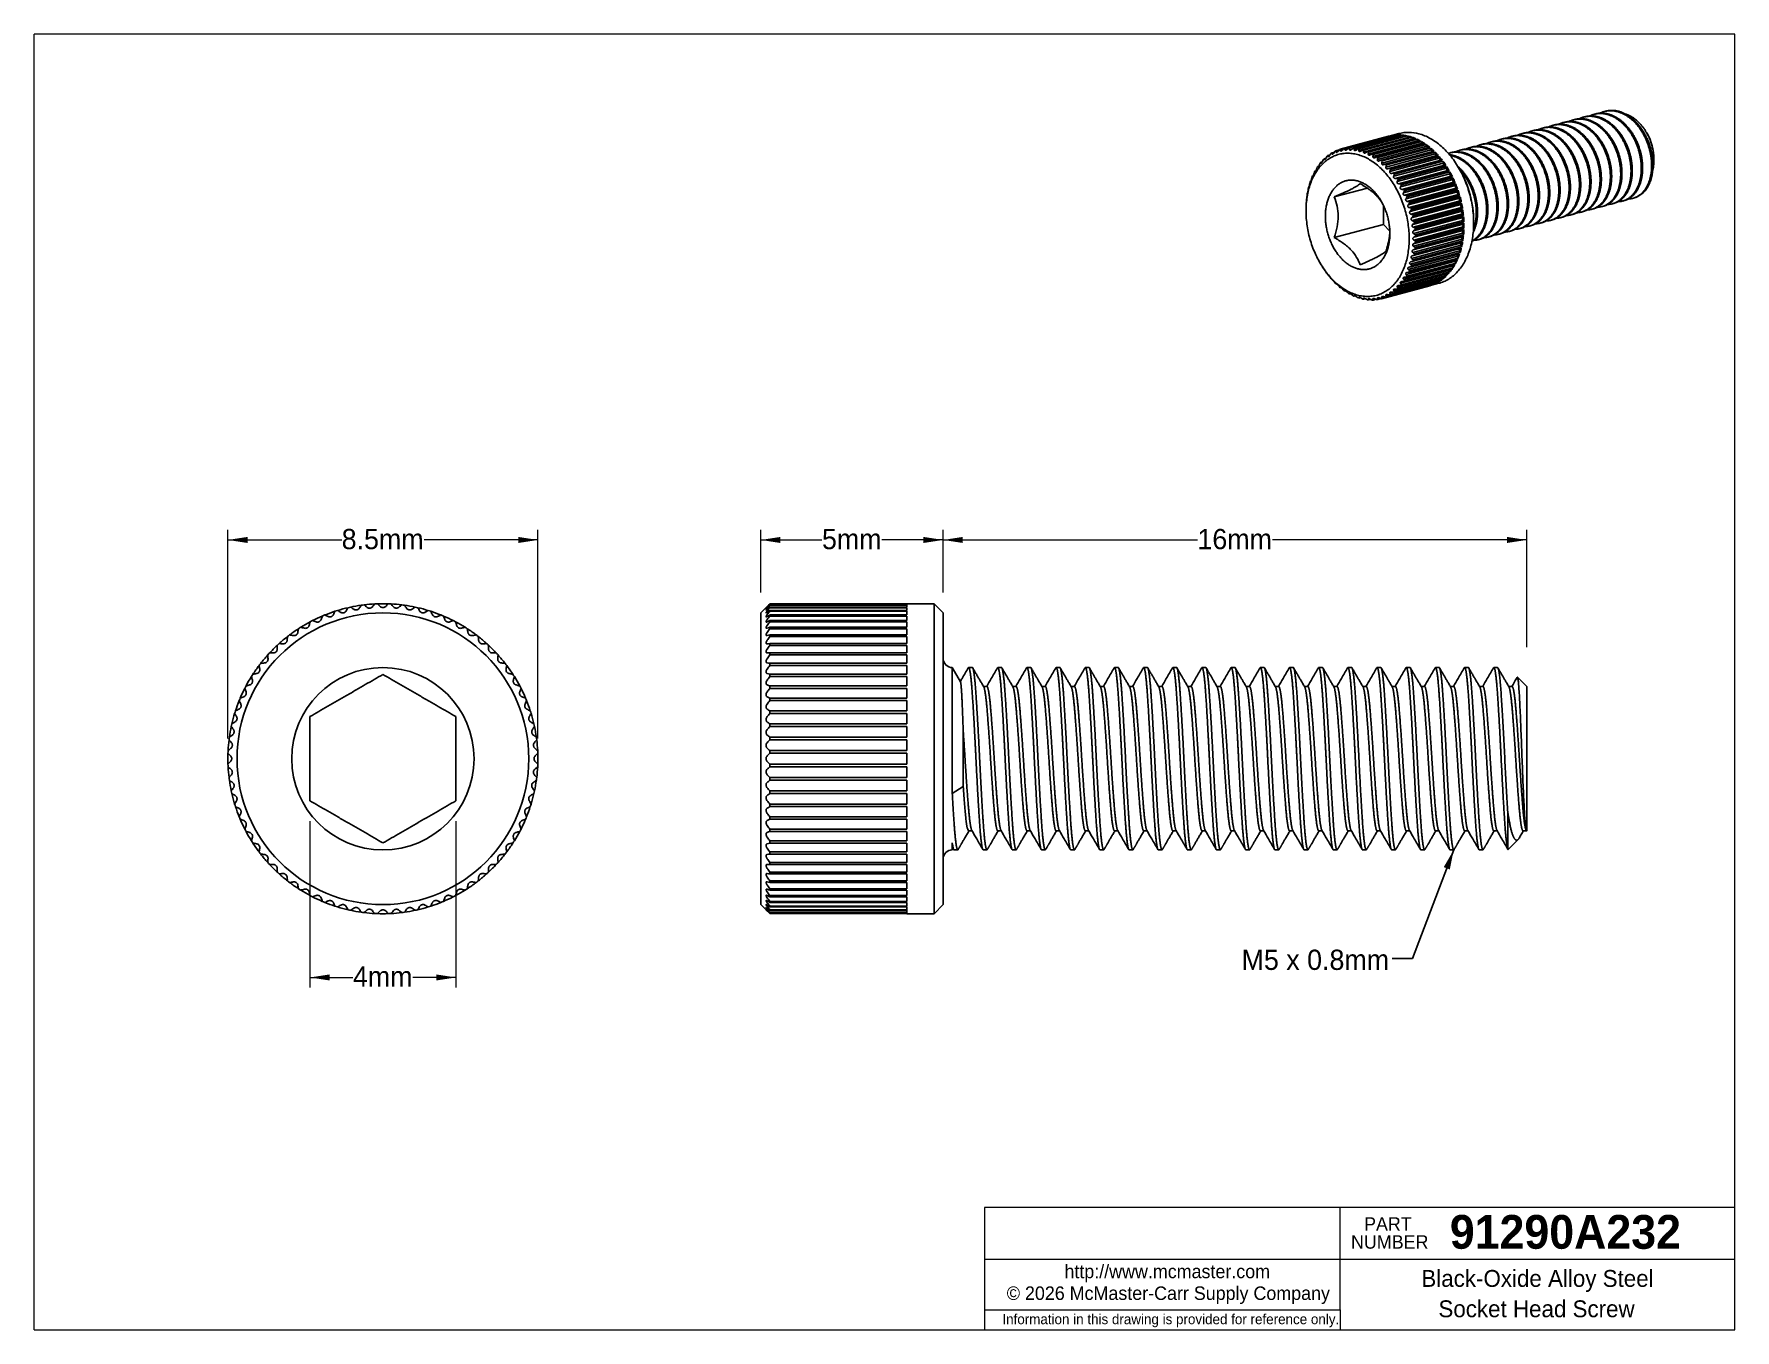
# Model space of a CAD drawing. Header units: millimetres. Extents: x 1.1 to 47.7, y 1.1 to 36.6.
import ezdxf

# ---------------------------------------------------------------- set-up
doc = ezdxf.new("R2010")
doc.units = ezdxf.units.MM
doc.header["$LTSCALE"] = 0.17487
doc.linetypes.add('SLD-Solid', pattern=[0])
doc.styles.add('SLDTEXTSTYLE0', font='ARIAL.TTF', dxfattribs={"width": 0.948})
doc.styles.add('SLDTEXTSTYLE1', font='ARIALBD.TTF', dxfattribs={"width": 0.948})
doc.styles.get("Standard").update_dxf_attribs({"font": 'ARIAL.TTF'})
doc.dimstyles.new('SLDDIMSTYLE0', dxfattribs={"dimtxt": 0.538946, "dimasz": 0.538946, "dimexe": 0, "dimexo": 0.0625, "dimgap": 0.134737, "dimtad": 0, "dimtih": 1, "dimtoh": 1, "dimdec": 3, "dimrnd": 1e-09, "dimzin": 12, "dimdsep": 46, "dimtxsty": 'SLDTEXTSTYLE0', "dimsah": 1, "dimcen": 0.09, "dimadec": 0, "dimazin": 3, "dimtfac": 1, "dimtdec": 3, "dimtmove": 0, "dimatfit": 0, "dimfxl": 0, "dimfrac": 2, "dimtolj": 1, "dimtzin": 12, "dimarcsym": 0})
doc.dimstyles.new('SLDDIMSTYLE1', dxfattribs={"dimtxt": 0.538946, "dimasz": 0.538946, "dimexe": 0, "dimexo": 0.0625, "dimgap": 0.134737, "dimtad": 0, "dimtih": 1, "dimtoh": 1, "dimdec": 3, "dimrnd": 1e-09, "dimzin": 12, "dimdsep": 46, "dimtxsty": 'SLDTEXTSTYLE0', "dimsah": 1, "dimcen": 0.09, "dimadec": 0, "dimazin": 3, "dimtfac": 1, "dimtdec": 3, "dimtofl": 0, "dimtmove": 0, "dimatfit": 3, "dimfxl": 0, "dimfrac": 2, "dimtolj": 1, "dimtzin": 12, "dimarcsym": 0})
doc.dimstyles.new('SLDDIMSTYLE2', dxfattribs={"dimtxt": 0.18, "dimasz": 0.538946, "dimexe": 0, "dimexo": 0.0625, "dimgap": 0, "dimtad": 0, "dimtih": 1, "dimtoh": 1, "dimdec": 0, "dimrnd": 1e-09, "dimzin": 0, "dimdsep": 46, "dimtxsty": 'Standard', "dimsah": 1, "dimcen": 0.09, "dimadec": 0, "dimazin": 0, "dimtfac": 0.538946, "dimtdec": 0, "dimtofl": 0, "dimtmove": 0, "dimatfit": 3, "dimfxl": 0, "dimfrac": 2, "dimtolj": 1, "dimtzin": 0, "dimarcsym": 0})

msp = doc.modelspace()

# ---------------------------------------------------------------- texts
at = {"color": 7, "linetype": 'Continuous', "lineweight": 0}
for s, insert, char_height, attachment_point, style in [('M5 x 0.8mm', (34.2199, 11.5382), 0.55521, 1, 'SLDTEXTSTYLE0'), ('91290A232', (43.0984, 4.263), 0.92535, 2, 'SLDTEXTSTYLE1'), ('Black-Oxide Alloy Steel', (42.3332, 2.7556), 0.462677, 2, 'SLDTEXTSTYLE0'), ('© 2026 McMaster-Carr Supply Company', (32.2131, 2.3042), 0.370142, 2, 'SLDTEXTSTYLE0'), ('Socket Head Screw', (42.3071, 1.9228), 0.462677, 2, 'SLDTEXTSTYLE0')]:
    msp.add_mtext(s, dxfattribs=dict(at, insert=insert, char_height=char_height, attachment_point=attachment_point, style=style))

# ---------------------------------------------------------------- blocks, each defined once
blk = doc.blocks.new('SW_NOTE_0_3')
at = {"color": 0, "linetype": 'SLD-Solid', "lineweight": 18, "insert": (2.955, 0.477), "char_height": 0.37014, "attachment_point": 2, "style": 'SLDTEXTSTYLE0'}
blk.add_mtext('http://www.mcmaster.com', dxfattribs=at)
blk = doc.blocks.new('Internet')
at = {"color": 7, "linetype": 'SLD-Solid', "lineweight": 18}
blk.add_blockref('SW_NOTE_0_3', (-2.767, -0.027), dxfattribs=at)
blk = doc.blocks.new('SW_NOTE_0')
at = {"color": 0, "linetype": 'SLD-Solid', "lineweight": 18, "insert": (1.105, 0.477), "char_height": 0.3701, "attachment_point": 2, "style": 'SLDTEXTSTYLE0'}
blk.add_mtext('NUMBER', dxfattribs=at)
blk = doc.blocks.new('SW_NOTE_0_1')
at = {"color": 0, "linetype": 'SLD-Solid', "lineweight": 18, "insert": (0.671, 0.477), "char_height": 0.3701, "attachment_point": 2, "style": 'SLDTEXTSTYLE0'}
blk.add_mtext('PART', dxfattribs=at)
blk = doc.blocks.new('Part Number Tag')
at = {"color": 7, "linetype": 'SLD-Solid', "lineweight": 18}
for name, p in [('SW_NOTE_0_1', (-0.665, 0.017)), ('SW_NOTE_0', (-1.049, -0.475))]:
    blk.add_blockref(name, p, dxfattribs=at)
blk = doc.blocks.new('SW_NOTE_0_2')
at = {"color": 0, "linetype": 'SLD-Solid', "lineweight": 18, "insert": (4.78, 0.358), "char_height": 0.27761, "attachment_point": 2, "style": 'SLDTEXTSTYLE0'}
blk.add_mtext('Information in this drawing is provided for reference only.', dxfattribs=at)
blk = doc.blocks.new('Shortened Dimensions Statement')
at = {"color": 7, "linetype": 'SLD-Solid', "lineweight": 18}
blk.add_blockref('SW_NOTE_0_2', (-4.55, -0.212), dxfattribs=at)
blk = doc.blocks.new('_D')
at = {"color": 7, "linetype": 'SLD-Solid', "lineweight": 0}
for p, q in [((8.676, 15.064), (8.676, 10.498)), ((12.676, 15.064), (12.676, 10.498)), ((8.676, 10.776), (9.854, 10.776)), ((12.676, 10.776), (11.5, 10.776))]:
    blk.add_line(p, q, dxfattribs=at)
at = {"color": 7, "linetype": 'SLD-Solid', "lineweight": 18}
for points in [[(8.676, 10.776), (9.215, 10.693), (9.215, 10.859)], [(12.676, 10.776), (12.137, 10.859), (12.137, 10.693)]]:
    blk.add_solid(points, dxfattribs=at)
at = {"color": 7, "linetype": 'SLD-Solid', "lineweight": 18, "insert": (9.854, 11.078), "char_height": 0.5552, "attachment_point": 1, "style": 'SLDTEXTSTYLE0'}
blk.add_mtext('4mm', dxfattribs=at)
blk = doc.blocks.new('_D_1')
at = {"color": 7, "linetype": 'SLD-Solid', "lineweight": 0}
for p, q in [((6.426, 17.329), (6.426, 23.05)), ((14.926, 17.329), (14.926, 23.05)), ((6.426, 22.772), (9.546, 22.772)), ((14.926, 22.772), (11.808, 22.772))]:
    blk.add_line(p, q, dxfattribs=at)
at = {"color": 7, "linetype": 'SLD-Solid', "lineweight": 18}
for points in [[(6.426, 22.772), (6.965, 22.689), (6.965, 22.855)], [(14.926, 22.772), (14.387, 22.855), (14.387, 22.689)]]:
    blk.add_solid(points, dxfattribs=at)
at = {"color": 7, "linetype": 'SLD-Solid', "lineweight": 18, "insert": (9.546, 23.074), "char_height": 0.5552, "attachment_point": 1, "style": 'SLDTEXTSTYLE0'}
blk.add_mtext('8.5mm', dxfattribs=at)
blk = doc.blocks.new('_D_2')
at = {"color": 7, "linetype": 'SLD-Solid', "lineweight": 0}
for p, q in [((21.037, 21.329), (21.037, 23.05)), ((26.037, 21.329), (26.037, 23.05)), ((21.037, 22.772), (22.715, 22.772)), ((26.037, 22.772), (24.36, 22.772))]:
    blk.add_line(p, q, dxfattribs=at)
at = {"color": 7, "linetype": 'SLD-Solid', "lineweight": 18}
for points in [[(21.037, 22.772), (21.576, 22.689), (21.576, 22.855)], [(26.037, 22.772), (25.498, 22.855), (25.498, 22.689)]]:
    blk.add_solid(points, dxfattribs=at)
at = {"color": 7, "linetype": 'SLD-Solid', "lineweight": 18, "insert": (22.715, 23.074), "char_height": 0.5552, "attachment_point": 1, "style": 'SLDTEXTSTYLE0'}
blk.add_mtext('5mm', dxfattribs=at)
blk = doc.blocks.new('_D_3')
at = {"color": 7, "linetype": 'SLD-Solid', "lineweight": 0}
for p, q in [((26.037, 21.579), (26.037, 23.05)), ((42.037, 19.829), (42.037, 23.05)), ((26.037, 22.772), (33.01, 22.772)), ((42.037, 22.772), (35.067, 22.772))]:
    blk.add_line(p, q, dxfattribs=at)
at = {"color": 7, "linetype": 'SLD-Solid', "lineweight": 18}
for points in [[(26.037, 22.772), (26.576, 22.689), (26.576, 22.855)], [(42.037, 22.772), (41.498, 22.855), (41.498, 22.689)]]:
    blk.add_solid(points, dxfattribs=at)
at = {"color": 7, "linetype": 'SLD-Solid', "lineweight": 18, "insert": (33.01, 23.074), "char_height": 0.5552, "attachment_point": 1, "style": 'SLDTEXTSTYLE0'}
blk.add_mtext('16mm', dxfattribs=at)

# ---------------------------------------------------------------- dimensions: what is measured, and where the dimension line sits
at = {"color": 7, "linetype": 'SLD-Solid', "lineweight": 18}
for base, p1, p2, dimstyle, picture, middle in [((14.9261, 22.7721), (6.4261, 16.7739), (14.9261, 16.7739), 'SLDDIMSTYLE1', '_D_1', (10.677, 22.7721)), ((21.0373, 22.7721), (26.0373, 20.7739), (21.0373, 20.7739), 'SLDDIMSTYLE1', '_D_2', (23.5375, 22.7721)), ((42.0373, 22.7721), (26.0373, 21.0239), (42.0373, 19.2739), 'SLDDIMSTYLE1', '_D_3', (34.0384, 22.7721)), ((12.6761, 10.776), (8.6761, 15.6192), (12.6761, 15.6192), 'SLDDIMSTYLE0', '_D', (10.677, 10.776))]:
    dim = msp.add_linear_dim(base=base, p1=p1, p2=p2, dimstyle=dimstyle, dxfattribs=at)
    dim.commit()
    dim.dimension.update_dxf_attribs({"geometry": picture, "text_midpoint": middle, "dimtype": 160})

# ---------------------------------------------------------------- linework, layer by layer
at = {"color": 7, "linetype": 'SLD-Solid', "lineweight": 18}
for p, q in [((1.1104, 1.1104), (1.1104, 36.644)), ((47.7483, 36.644), (1.1104, 36.644)), ((47.7483, 1.1104), (47.7483, 36.644)), ((47.7483, 4.465), (27.1715, 4.465)), ((27.1715, 4.465), (27.1715, 1.1104)), ((36.9216, 3.0537), (36.9216, 4.465)), ((27.1715, 3.0537), (47.7483, 3.0537)), ((36.9216, 1.6656), (36.9216, 3.0537)), ((27.1715, 1.6656), (36.9216, 1.6656)), ((36.9216, 1.6656), (36.9216, 1.1104)), ((1.1104, 1.1104), (47.7483, 1.1104))]:
    msp.add_line(p, q, dxfattribs=at)
at = {"color": 7, "linetype": 'SLD-Solid', "lineweight": 25}
for p, q in [((44.2028, 34.5278), (44.1675, 34.5184)), ((42.5058, 34.0732), (42.4704, 34.0637)), ((42.7886, 34.1489), (42.7533, 34.1395)), ((43.0715, 34.2247), (43.0361, 34.2152)), ((43.3543, 34.3005), (43.3189, 34.291)), ((43.6371, 34.3763), (43.6018, 34.3668)), ((43.92, 34.452), (43.8846, 34.4426)), ((38.2527, 33.8395), (36.9269, 33.4843)), ((37.0254, 33.5067), (38.3513, 33.862)), ((38.3763, 33.866), (37.0505, 33.5108)), ((37.1518, 33.5206), (38.4776, 33.8758)), ((38.5032, 33.8767), (37.1774, 33.5215)), ((37.2806, 33.5187), (38.6065, 33.8739)), ((38.6325, 33.8716), (37.3066, 33.5164)), ((37.4111, 33.5008), (38.737, 33.856)), ((38.7886, 33.809), (37.4367, 33.4468)), ((38.7632, 33.8506), (37.4373, 33.4954)), ((37.5422, 33.4673), (38.868, 33.8225)), ((38.9174, 33.7701), (37.5654, 33.4078)), ((38.8942, 33.8139), (37.5684, 33.4587)), ((37.6729, 33.4182), (38.9987, 33.7734)), ((39.0454, 33.716), (37.6934, 33.3538)), ((39.0247, 33.7618), (37.6989, 33.4066)), ((37.8022, 33.3541), (39.128, 33.7093)), ((39.1716, 33.6474), (37.8196, 33.2852)), ((39.1536, 33.6947), (37.8278, 33.3395)), ((37.9291, 33.2754), (39.2549, 33.6306)), ((39.2799, 33.6132), (37.9541, 33.258)), ((38.2527, 33.8395), (38.2561, 33.8364)), ((38.5308, 33.9141), (38.2657, 33.8431)), ((38.3763, 33.866), (38.3894, 33.8522)), ((38.5032, 33.8767), (38.5237, 33.8517)), ((38.6325, 33.8716), (38.6584, 33.835)), ((38.7632, 33.8506), (38.7886, 33.809)), ((38.8942, 33.8139), (38.9174, 33.7701)), ((39.0247, 33.7618), (39.0454, 33.716)), ((39.1536, 33.6947), (39.1716, 33.6474)), ((39.2799, 33.6132), (39.2952, 33.5646)), ((40.8087, 33.6185), (40.7734, 33.609)), ((41.0916, 33.6943), (41.0562, 33.6848)), ((41.3744, 33.7701), (41.339, 33.7606)), ((41.6572, 33.8458), (41.6219, 33.8364)), ((41.9401, 33.9216), (41.9047, 33.9121)), ((42.2229, 33.9974), (42.1876, 33.9879)), ((45.3386, 33.9132), (45.3209, 33.9439)), ((36.4317, 33.1369), (36.3908, 33.1259)), ((36.4152, 33.1131), (36.4007, 33.1093)), ((36.5344, 33.2395), (36.4843, 33.2261)), ((36.5146, 33.2106), (36.4941, 33.2052)), ((36.6455, 33.3287), (36.5855, 33.3126)), ((36.6223, 33.2949), (36.5948, 33.2875)), ((36.7653, 33.404), (36.6935, 33.3848)), ((36.7374, 33.3652), (36.7022, 33.3557)), ((36.8934, 33.4652), (36.8076, 33.4422)), ((36.8591, 33.421), (36.8153, 33.4093)), ((36.9864, 33.462), (36.9334, 33.4478)), ((37.1195, 33.488), (37.0555, 33.4709)), ((37.259, 33.4994), (37.1807, 33.4784)), ((37.4056, 33.4965), (37.3081, 33.4704)), ((39.2952, 33.5646), (37.9432, 33.2024)), ((38.0527, 33.1827), (39.3785, 33.5379)), ((39.415, 33.4683), (38.0631, 33.1061)), ((39.4027, 33.5177), (38.0769, 33.1625)), ((39.4639, 33.4241), (38.1119, 33.0619)), ((38.1719, 33.0766), (39.4978, 33.4319)), ((39.5304, 33.3592), (38.1784, 32.997)), ((39.521, 33.4091), (38.1952, 33.0539)), ((39.577, 33.31), (38.2251, 32.9477)), ((38.286, 32.9581), (39.6119, 33.3133)), ((39.6402, 33.2382), (38.2882, 32.876)), ((39.634, 33.2882), (38.3081, 32.933)), ((39.6844, 33.1842), (38.3324, 32.822)), ((38.3941, 32.828), (39.7199, 33.1832)), ((39.7407, 33.1559), (38.4149, 32.8007)), ((39.4027, 33.5177), (39.415, 33.4683)), ((39.4639, 33.4241), (39.4978, 33.4319)), ((39.521, 33.4091), (39.5304, 33.3592)), ((39.577, 33.31), (39.6119, 33.3133)), ((39.634, 33.2882), (39.6402, 33.2382)), ((39.6844, 33.1842), (39.7199, 33.1832)), ((39.7407, 33.1559), (39.7438, 33.1061)), ((39.9602, 33.3912), (39.9248, 33.3817)), ((40.243, 33.4669), (40.2077, 33.4575)), ((40.5259, 33.5427), (40.4905, 33.5333)), ((45.5262, 33.1891), (45.5262, 33.2131)), ((36.1799, 32.7563), (36.163, 32.7518)), ((36.1739, 32.7488), (36.1717, 32.7482)), ((36.2537, 32.8944), (36.2296, 32.8879)), ((36.2444, 32.8814), (36.2389, 32.8799)), ((36.3378, 33.0215), (36.3057, 33.0129)), ((36.325, 33.0031), (36.3155, 33.0006)), ((39.7438, 33.1061), (38.3919, 32.7439)), ((39.7851, 33.0479), (38.4331, 32.6857)), ((39.8404, 32.9641), (38.4884, 32.6019)), ((38.4952, 32.6873), (39.821, 33.0425)), ((39.8404, 33.0132), (38.5145, 32.658)), ((39.8785, 32.9019), (38.5265, 32.5397)), ((39.9291, 32.8131), (38.5771, 32.4509)), ((38.5887, 32.5371), (39.9145, 32.8923)), ((39.9322, 32.8612), (38.6064, 32.506)), ((39.9638, 32.7476), (38.6118, 32.3854)), ((40.0094, 32.6544), (38.6574, 32.2922)), ((38.6738, 32.3785), (39.9997, 32.7337)), ((40.0156, 32.701), (38.6898, 32.3458)), ((39.7851, 33.0479), (39.821, 33.0425)), ((39.8404, 33.0132), (39.8404, 32.9641)), ((39.8785, 32.9019), (39.9145, 32.8923)), ((39.9322, 32.8612), (39.9291, 32.8131)), ((39.9638, 32.7476), (39.9997, 32.7337)), ((40.0156, 32.701), (40.0094, 32.6544)), ((40.2045, 32.9203), (40.1808, 32.9613)), ((36.1167, 32.6084), (36.1066, 32.6057)), ((37.6682, 32.4182), (36.7617, 32.1753)), ((40.0403, 32.5859), (38.6883, 32.2237)), ((40.0805, 32.489), (38.7286, 32.1268)), ((38.75, 32.2127), (40.0758, 32.5679)), ((40.1075, 32.4182), (38.7555, 32.056)), ((40.0899, 32.534), (38.764, 32.1788)), ((40.1421, 32.3184), (38.7901, 31.9562)), ((40.1649, 32.2457), (38.8129, 31.8835)), ((38.8165, 32.041), (40.1423, 32.3962)), ((40.1544, 32.3612), (38.8286, 32.006)), ((38.8729, 31.8646), (40.1987, 32.2198)), ((40.2088, 32.1841), (38.883, 31.8289)), ((40.0403, 32.5859), (40.0758, 32.5679)), ((40.0899, 32.534), (40.0805, 32.489)), ((40.1075, 32.4182), (40.1423, 32.3962)), ((40.1544, 32.3612), (40.1421, 32.3184)), ((40.1649, 32.2457), (40.1987, 32.2198)), ((40.2088, 32.1841), (40.1936, 32.1437)), ((35.9872, 31.8177), (35.9872, 31.7904)), ((38.1085, 31.9447), (38.1085, 31.4236)), ((40.1936, 32.1437), (38.8416, 31.7815)), ((40.212, 32.0697), (38.86, 31.7075)), ((40.2345, 31.9663), (38.8825, 31.6041)), ((40.2485, 31.8917), (38.8965, 31.5294)), ((40.2647, 31.7876), (38.9127, 31.4254)), ((38.9188, 31.685), (40.2447, 32.0402)), ((40.2525, 32.004), (38.9267, 31.6488)), ((38.9539, 31.5035), (40.2797, 31.8587)), ((40.2854, 31.8223), (38.9595, 31.4671)), ((40.212, 32.0697), (40.2447, 32.0402)), ((40.2525, 32.004), (40.2345, 31.9663)), ((40.2485, 31.8917), (40.2797, 31.8587)), ((40.2854, 31.8223), (40.2647, 31.7876)), ((43.5416, 31.7625), (43.577, 31.772)), ((43.8245, 31.8383), (43.8598, 31.8478)), ((44.1073, 31.9141), (44.1427, 31.9235)), ((44.3902, 31.9898), (44.4255, 31.9993)), ((44.673, 32.0656), (44.7084, 32.0751)), ((44.9559, 32.1414), (44.9658, 32.1441)), ((38.1085, 31.4236), (36.7617, 31.0628)), ((38.1085, 31.4236), (38.284, 31.2385)), ((40.274, 31.7128), (38.9221, 31.3506)), ((40.2838, 31.609), (38.9319, 31.2468)), ((40.2885, 31.5345), (38.9365, 31.1723)), ((40.2885, 31.2571), (38.9365, 30.8949)), ((40.2918, 31.4317), (38.9398, 31.0695)), ((40.2918, 31.3582), (38.9398, 30.996)), ((38.9777, 31.3215), (40.3036, 31.6767)), ((40.307, 31.6404), (38.9812, 31.2852)), ((38.9903, 31.1404), (40.3161, 31.4956)), ((40.3161, 31.2813), (38.9903, 30.9261)), ((40.3173, 31.4596), (38.9915, 31.1044)), ((38.9915, 30.9615), (40.3173, 31.3167)), ((40.274, 31.7128), (40.3036, 31.6767)), ((40.307, 31.6404), (40.2838, 31.609)), ((40.2885, 31.5345), (40.3161, 31.4956)), ((40.3161, 31.2813), (40.2885, 31.2571)), ((40.3173, 31.4596), (40.2918, 31.4317)), ((40.2918, 31.3582), (40.3173, 31.3167)), ((40.5834, 31.4589), (40.5834, 31.5063)), ((41.8446, 31.3079), (41.8799, 31.3173)), ((42.1274, 31.3836), (42.1628, 31.3931)), ((42.4103, 31.4594), (42.4456, 31.4689)), ((42.6931, 31.5352), (42.7285, 31.5447)), ((42.976, 31.611), (43.0113, 31.6204)), ((43.2588, 31.6867), (43.2942, 31.6962)), ((40.2345, 30.8542), (38.8825, 30.492)), ((40.2485, 30.9215), (38.8965, 30.5592)), ((40.2647, 31.0168), (38.9127, 30.6546)), ((40.274, 31.0866), (38.9221, 30.7244)), ((38.9267, 30.4517), (40.2525, 30.8069)), ((40.2838, 31.1852), (38.9319, 30.823)), ((40.2797, 30.9376), (38.9539, 30.5824)), ((38.9595, 30.6158), (40.2854, 30.971)), ((40.3036, 31.1069), (38.9777, 30.7517)), ((38.9812, 30.7862), (40.307, 31.1414)), ((40.2345, 30.8542), (40.2525, 30.8069)), ((40.2797, 30.9376), (40.2485, 30.9215)), ((40.2647, 31.0168), (40.2854, 30.971)), ((40.3036, 31.1069), (40.274, 31.0866)), ((40.2838, 31.1852), (40.307, 31.1414)), ((40.7132, 31.0048), (40.7486, 31.0142)), ((40.9961, 31.0805), (41.0314, 31.09)), ((41.2789, 31.1563), (41.3143, 31.1658)), ((41.5617, 31.2321), (41.5971, 31.2416)), ((36.366, 30.3764), (36.3897, 30.3354)), ((36.3908, 30.3334), (36.3897, 30.3354)), ((40.0805, 30.4141), (38.7286, 30.0519)), ((40.0758, 30.3378), (38.75, 29.9826)), ((38.764, 30.0089), (40.0899, 30.3641)), ((40.1421, 30.5517), (38.7901, 30.1895)), ((40.1423, 30.4738), (38.8165, 30.1186)), ((38.8286, 30.1471), (40.1544, 30.5023)), ((40.1936, 30.6988), (38.8416, 30.3366)), ((40.212, 30.7629), (38.86, 30.4007)), ((40.1987, 30.6199), (38.8729, 30.2647)), ((38.883, 30.295), (40.2088, 30.6503)), ((40.2447, 30.7749), (38.9188, 30.4197)), ((40.0805, 30.4141), (40.0899, 30.3641)), ((40.1421, 30.5517), (40.1544, 30.5023)), ((40.1936, 30.6988), (40.2088, 30.6503)), ((40.2447, 30.7749), (40.212, 30.7629)), ((38.3081, 29.499), (39.634, 29.8542)), ((39.7438, 29.9774), (38.3919, 29.6152)), ((39.7199, 29.9131), (38.3941, 29.5579)), ((38.4149, 29.5741), (39.7407, 29.9293)), ((39.8404, 30.0677), (38.4884, 29.7055)), ((39.821, 29.9996), (38.4952, 29.6444)), ((38.5145, 29.6634), (39.8404, 30.0186)), ((39.9291, 30.1711), (38.5771, 29.8089)), ((39.9145, 30.0998), (38.5887, 29.7446)), ((38.6064, 29.7662), (39.9322, 30.1214)), ((40.0094, 30.2869), (38.6574, 29.9247)), ((39.9997, 30.2128), (38.6738, 29.8576)), ((38.6898, 29.8816), (40.0156, 30.2368)), ((39.639, 29.8914), (39.634, 29.8542)), ((39.7438, 29.9774), (39.7407, 29.9293)), ((39.744, 29.979), (39.7438, 29.9774)), ((39.8404, 30.0677), (39.8404, 30.0186)), ((39.9291, 30.1711), (39.9322, 30.1214)), ((40.0094, 30.2869), (40.0156, 30.2368)), ((36.9269, 29.6878), (36.9398, 29.6913)), ((36.9344, 29.6931), (36.9334, 29.6928)), ((37.0505, 29.5951), (37.0702, 29.6004)), ((37.0591, 29.6052), (37.0555, 29.6043)), ((37.1774, 29.5164), (37.2047, 29.5237)), ((37.1877, 29.5315), (37.1807, 29.5296)), ((37.3066, 29.4522), (37.3423, 29.4618)), ((37.3195, 29.4725), (37.3081, 29.4694)), ((37.4535, 29.4286), (37.4367, 29.4241)), ((37.4373, 29.4032), (37.4819, 29.4152)), ((37.5887, 29.4003), (37.5654, 29.3941)), ((37.5684, 29.3697), (37.6224, 29.3841)), ((37.724, 29.3877), (37.6934, 29.3795)), ((37.8582, 29.3909), (37.8196, 29.3805)), ((37.9906, 29.4098), (37.9432, 29.3971)), ((37.9541, 29.3637), (38.0466, 29.3885)), ((39.3785, 29.7414), (38.0527, 29.3862)), ((38.1203, 29.4445), (38.0631, 29.4292)), ((38.0769, 29.3934), (39.4027, 29.7486)), ((39.4978, 29.7835), (38.1719, 29.4283)), ((38.2478, 29.4951), (38.1784, 29.4765)), ((38.1952, 29.4386), (39.521, 29.7938)), ((39.6119, 29.8409), (38.286, 29.4857)), ((38.3737, 29.5615), (38.2882, 29.5386)), ((39.3655, 29.7378), (39.6307, 29.8089)), ((39.4057, 29.7588), (39.4027, 29.7486)), ((39.526, 29.8179), (39.521, 29.7938)), ((37.6989, 29.3518), (37.7635, 29.3691)), ((37.8278, 29.3498), (37.905, 29.3705)), ((21.2873, 21.0213), (21.2873, 21.0181)), ((21.2873, 21.0213), (25.0373, 21.0213)), ((25.0373, 21.0181), (21.2873, 21.0181)), ((21.2873, 20.9922), (21.2873, 20.9825)), ((21.2873, 20.9922), (25.0373, 20.9922)), ((25.7873, 21.0239), (25.0373, 21.0239)), ((25.0373, 21.0239), (25.0373, 21.0213)), ((25.0373, 21.0181), (25.0373, 20.9922)), ((26.0373, 20.7739), (25.7873, 21.0239)), ((25.7873, 21.0239), (25.7873, 12.5239)), ((21.1813, 20.9179), (21.0373, 20.7739)), ((21.0373, 20.7739), (21.0373, 12.7739)), ((25.0373, 20.9825), (21.2873, 20.9825)), ((21.2873, 20.931), (21.2873, 20.915)), ((21.2873, 20.931), (25.0373, 20.931)), ((25.0373, 20.915), (21.2873, 20.915)), ((21.2873, 20.8382), (21.2873, 20.8159)), ((21.2873, 20.8382), (25.0373, 20.8382)), ((25.0373, 20.8159), (21.2873, 20.8159)), ((21.2873, 20.7144), (21.2873, 20.686)), ((21.2873, 20.7144), (25.0373, 20.7144)), ((25.0373, 20.686), (21.2873, 20.686)), ((21.2873, 20.5607), (21.2873, 20.5264)), ((21.2873, 20.5607), (25.0373, 20.5607)), ((25.0373, 20.5264), (21.2873, 20.5264)), ((25.0373, 20.9825), (25.0373, 20.931)), ((25.0373, 20.915), (25.0373, 20.8382)), ((25.0373, 20.8159), (25.0373, 20.7144)), ((25.0373, 20.686), (25.0373, 20.5607)), ((25.0373, 20.5264), (25.0373, 20.3781)), ((26.0373, 20.7739), (26.0373, 12.7739)), ((21.2873, 20.3781), (21.2873, 20.3382)), ((21.2873, 20.3781), (25.0373, 20.3781)), ((25.0373, 20.3382), (21.2873, 20.3382)), ((21.2873, 20.1681), (21.2873, 20.1229)), ((21.2873, 20.1681), (25.0373, 20.1681)), ((25.0373, 20.1229), (21.2873, 20.1229)), ((25.0373, 20.3382), (25.0373, 20.1681)), ((25.0373, 20.1229), (25.0373, 19.9323)), ((21.2873, 19.9323), (21.2873, 19.8821)), ((21.2873, 19.9323), (25.0373, 19.9323)), ((25.0373, 19.8821), (21.2873, 19.8821)), ((21.2873, 19.6724), (21.2873, 19.6177)), ((21.2873, 19.6724), (25.0373, 19.6724)), ((25.0373, 19.6177), (21.2873, 19.6177)), ((25.0373, 19.8821), (25.0373, 19.6724)), ((25.0373, 19.6177), (25.0373, 19.3904)), ((21.2873, 19.3904), (21.2873, 19.3316)), ((21.2873, 19.3904), (25.0373, 19.3904)), ((25.0373, 19.3316), (21.2873, 19.3316)), ((25.0373, 19.3316), (25.0373, 19.0886)), ((26.5124, 18.8841), (26.2873, 19.2739)), ((26.2873, 19.2739), (26.2873, 15.8172)), ((26.8373, 19.2739), (26.7373, 19.2739)), ((27.6373, 19.2739), (27.5373, 19.2739)), ((28.4373, 19.2739), (28.3373, 19.2739)), ((29.2373, 19.2739), (29.1373, 19.2739)), ((30.0373, 19.2739), (29.9373, 19.2739)), ((30.8373, 19.2739), (30.7373, 19.2739)), ((31.6373, 19.2739), (31.5373, 19.2739)), ((32.4373, 19.2739), (32.3373, 19.2739)), ((33.2373, 19.2739), (33.1373, 19.2739)), ((34.0373, 19.2739), (33.9373, 19.2739)), ((34.8373, 19.2739), (34.7373, 19.2739)), ((35.6373, 19.2739), (35.5373, 19.2739)), ((36.4373, 19.2739), (36.3373, 19.2739)), ((37.2373, 19.2739), (37.1373, 19.2739)), ((38.0373, 19.2739), (37.9373, 19.2739)), ((38.8373, 19.2739), (38.7373, 19.2739)), ((39.6373, 19.2739), (39.5373, 19.2739)), ((40.4373, 19.2739), (40.3373, 19.2739)), ((41.2373, 19.2739), (41.1373, 19.2739)), ((21.2873, 19.0886), (21.2873, 19.026)), ((21.2873, 19.0886), (25.0373, 19.0886)), ((25.0373, 19.026), (21.2873, 19.026)), ((21.2873, 18.7691), (21.2873, 18.7033)), ((21.2873, 18.7691), (25.0373, 18.7691)), ((25.0373, 18.7033), (21.2873, 18.7033)), ((25.0373, 19.026), (25.0373, 18.7691)), ((25.0373, 18.7033), (25.0373, 18.4345)), ((27.2373, 18.7543), (27.1439, 18.7543)), ((28.0373, 18.7543), (27.9439, 18.7543)), ((28.8373, 18.7543), (28.7439, 18.7543)), ((29.6373, 18.7543), (29.5439, 18.7543)), ((30.4373, 18.7543), (30.3439, 18.7543)), ((31.2373, 18.7543), (31.1439, 18.7543)), ((32.0373, 18.7543), (31.9439, 18.7543)), ((32.8373, 18.7543), (32.7439, 18.7543)), ((33.6373, 18.7543), (33.5439, 18.7543)), ((34.4373, 18.7543), (34.3439, 18.7543)), ((35.2373, 18.7543), (35.1439, 18.7543)), ((36.0373, 18.7543), (35.9439, 18.7543)), ((36.8373, 18.7543), (36.7439, 18.7543)), ((37.6373, 18.7543), (37.5439, 18.7543)), ((38.4373, 18.7543), (38.3439, 18.7543)), ((39.2373, 18.7543), (39.1439, 18.7543)), ((40.0373, 18.7543), (39.9439, 18.7543)), ((40.8373, 18.7543), (40.7439, 18.7543)), ((41.6373, 18.7543), (41.5439, 18.7543)), ((42.0373, 18.7543), (41.7839, 19.0077)), ((42.0373, 18.7543), (42.0373, 14.7935)), ((21.2873, 18.4345), (21.2873, 18.366)), ((21.2873, 18.4345), (25.0373, 18.4345)), ((25.0373, 18.366), (21.2873, 18.366)), ((25.0373, 18.366), (25.0373, 18.0872)), ((21.2873, 18.0872), (21.2873, 18.0165)), ((21.2873, 18.0872), (25.0373, 18.0872)), ((25.0373, 18.0165), (21.2873, 18.0165)), ((21.2873, 17.7299), (21.2873, 17.6575)), ((21.2873, 17.7299), (25.0373, 17.7299)), ((25.0373, 18.0165), (25.0373, 17.7299)), ((25.0373, 17.6575), (21.2873, 17.6575)), ((21.2873, 17.3654), (21.2873, 17.2918)), ((21.2873, 17.3654), (25.0373, 17.3654)), ((25.0373, 17.2918), (21.2873, 17.2918)), ((25.0373, 17.6575), (25.0373, 17.3654)), ((25.0373, 17.2918), (25.0373, 16.9963)), ((21.2873, 16.9963), (21.2873, 16.9222)), ((21.2873, 16.9963), (25.0373, 16.9963)), ((25.0373, 16.9222), (21.2873, 16.9222)), ((25.0373, 16.9222), (25.0373, 16.6256)), ((21.2873, 16.6256), (21.2873, 16.5515)), ((21.2873, 16.6256), (25.0373, 16.6256)), ((25.0373, 16.5515), (21.2873, 16.5515)), ((25.0373, 16.5515), (25.0373, 16.2559)), ((21.2873, 16.2559), (21.2873, 16.1824)), ((21.2873, 16.2559), (25.0373, 16.2559)), ((25.0373, 16.1824), (21.2873, 16.1824)), ((21.2873, 15.8903), (21.2873, 15.8178)), ((21.2873, 15.8903), (25.0373, 15.8903)), ((25.0373, 16.1824), (25.0373, 15.8903)), ((26.5873, 16.016), (26.2873, 15.8172)), ((25.0373, 15.8178), (21.2873, 15.8178)), ((21.2873, 15.5313), (21.2873, 15.4606)), ((21.2873, 15.5313), (25.0373, 15.5313)), ((25.0373, 15.4606), (21.2873, 15.4606)), ((25.0373, 15.8178), (25.0373, 15.5313)), ((25.0373, 15.4606), (25.0373, 15.1818)), ((21.2873, 15.1818), (21.2873, 15.1133)), ((21.2873, 15.1818), (25.0373, 15.1818)), ((25.0373, 15.1133), (21.2873, 15.1133)), ((25.0373, 15.1133), (25.0373, 14.8444)), ((41.5177, 15.3063), (41.5177, 14.305)), ((21.2873, 14.8444), (21.2873, 14.7786)), ((21.2873, 14.8444), (25.0373, 14.8444)), ((25.0373, 14.7786), (21.2873, 14.7786)), ((21.2873, 14.5217), (21.2873, 14.4592)), ((21.2873, 14.5217), (25.0373, 14.5217)), ((25.0373, 14.4592), (21.2873, 14.4592)), ((25.0373, 14.7786), (25.0373, 14.5217)), ((25.0373, 14.4592), (25.0373, 14.2162)), ((26.2873, 14.4642), (26.2873, 14.2739)), ((26.7373, 14.7935), (26.8307, 14.7935)), ((27.5373, 14.7935), (27.6307, 14.7935)), ((28.3373, 14.7935), (28.4307, 14.7935)), ((29.1373, 14.7935), (29.2307, 14.7935)), ((29.9373, 14.7935), (30.0307, 14.7935)), ((30.7373, 14.7935), (30.8307, 14.7935)), ((31.5373, 14.7935), (31.6307, 14.7935)), ((32.3373, 14.7935), (32.4307, 14.7935)), ((33.1373, 14.7935), (33.2307, 14.7935)), ((33.9373, 14.7935), (34.0307, 14.7935)), ((34.7373, 14.7935), (34.8307, 14.7935)), ((35.5373, 14.7935), (35.6307, 14.7935)), ((36.3373, 14.7935), (36.4307, 14.7935)), ((37.1373, 14.7935), (37.2307, 14.7935)), ((37.9373, 14.7935), (38.0307, 14.7935)), ((38.7373, 14.7935), (38.8307, 14.7935)), ((39.5373, 14.7935), (39.6307, 14.7935)), ((40.3373, 14.7935), (40.4307, 14.7935)), ((41.1373, 14.7935), (41.2307, 14.7935)), ((41.5303, 14.2865), (41.8007, 14.5569)), ((41.9373, 14.7935), (42.0318, 14.7935)), ((42.0239, 14.8053), (42.0286, 14.7971)), ((21.2873, 14.2162), (21.2873, 14.1573)), ((21.2873, 14.2162), (25.0373, 14.2162)), ((25.0373, 14.1573), (21.2873, 14.1573)), ((25.0373, 14.1573), (25.0373, 13.9301)), ((26.2873, 14.2739), (26.3097, 14.3126)), ((26.3067, 14.3177), (26.3268, 14.2831)), ((26.3373, 14.2739), (26.4373, 14.2739)), ((27.1373, 14.2739), (27.2373, 14.2739)), ((27.9373, 14.2739), (28.0373, 14.2739)), ((28.7373, 14.2739), (28.8373, 14.2739)), ((29.5373, 14.2739), (29.6373, 14.2739)), ((30.3373, 14.2739), (30.4373, 14.2739)), ((31.1373, 14.2739), (31.2373, 14.2739)), ((31.9373, 14.2739), (32.0373, 14.2739)), ((32.7373, 14.2739), (32.8373, 14.2739)), ((33.5373, 14.2739), (33.6373, 14.2739)), ((34.3373, 14.2739), (34.4373, 14.2739)), ((35.1373, 14.2739), (35.2373, 14.2739)), ((35.9373, 14.2739), (36.0373, 14.2739)), ((36.7373, 14.2739), (36.8373, 14.2739)), ((37.5373, 14.2739), (37.6373, 14.2739)), ((38.3373, 14.2739), (38.4373, 14.2739)), ((39.1373, 14.2739), (39.2373, 14.2739)), ((39.9373, 14.2739), (40.0373, 14.2739)), ((40.7373, 14.2739), (40.8373, 14.2739)), ((21.2873, 13.9301), (21.2873, 13.8754)), ((21.2873, 13.9301), (25.0373, 13.9301)), ((25.0373, 13.8754), (21.2873, 13.8754)), ((21.2873, 13.6656), (21.2873, 13.6155)), ((21.2873, 13.6656), (25.0373, 13.6656)), ((25.0373, 13.6155), (21.2873, 13.6155)), ((25.0373, 13.8754), (25.0373, 13.6656)), ((25.0373, 13.6155), (25.0373, 13.4248)), ((21.2873, 13.4248), (21.2873, 13.3797)), ((21.2873, 13.4248), (25.0373, 13.4248)), ((25.0373, 13.3797), (21.2873, 13.3797)), ((21.2873, 13.2095), (21.2873, 13.1697)), ((21.2873, 13.2095), (25.0373, 13.2095)), ((25.0373, 13.1697), (21.2873, 13.1697)), ((25.0373, 13.3797), (25.0373, 13.2095)), ((25.0373, 13.1697), (25.0373, 13.0214)), ((21.0373, 12.7739), (21.1813, 12.6299)), ((21.2873, 13.0214), (21.2873, 12.9871)), ((21.2873, 13.0214), (25.0373, 13.0214)), ((25.0373, 12.9871), (21.2873, 12.9871)), ((21.2873, 12.8617), (21.2873, 12.8334)), ((21.2873, 12.8617), (25.0373, 12.8617)), ((25.0373, 12.8334), (21.2873, 12.8334)), ((21.2873, 12.7319), (21.2873, 12.7096)), ((21.2873, 12.7319), (25.0373, 12.7319)), ((25.0373, 12.7096), (21.2873, 12.7096)), ((21.2873, 12.6328), (21.2873, 12.6168)), ((21.2873, 12.6328), (25.0373, 12.6328)), ((25.0373, 12.6168), (21.2873, 12.6168)), ((25.0373, 12.9871), (25.0373, 12.8617)), ((25.0373, 12.8334), (25.0373, 12.7319)), ((25.0373, 12.7096), (25.0373, 12.6328)), ((25.0373, 12.6168), (25.0373, 12.5652)), ((25.7873, 12.5239), (26.0373, 12.7739)), ((21.2873, 12.5652), (21.2873, 12.5556)), ((21.2873, 12.5652), (25.0373, 12.5652)), ((25.0373, 12.5556), (21.2873, 12.5556)), ((21.2873, 12.5297), (21.2873, 12.5265)), ((21.2873, 12.5297), (25.0373, 12.5297)), ((25.0373, 12.5265), (21.2873, 12.5265)), ((25.0373, 12.5556), (25.0373, 12.5297)), ((25.0373, 12.5265), (25.0373, 12.5239)), ((25.0373, 12.5239), (25.7873, 12.5239))]:
    msp.add_line(p, q, dxfattribs=at)
at = {"color": 7, "linetype": 'SLD-Solid', "lineweight": 25, "flags": 128}
for points in [[(38.7886, 33.809), (38.7916, 33.8046), (38.7932, 33.8024)], [(39.0808, 33.9088), (39.1201, 33.8976), (39.1594, 33.8849), (39.1987, 33.8709), (39.2378, 33.8555), (39.2769, 33.8387), (39.3158, 33.8206), (39.3546, 33.8012), (39.3932, 33.7804), (39.4315, 33.7583), (39.4697, 33.7348), (39.5075, 33.7102), (39.5451, 33.6842), (39.5823, 33.657), (39.6192, 33.6285), (39.6558, 33.5989), (39.6919, 33.5681), (39.7276, 33.5361), (39.7629, 33.5029), (39.7977, 33.4686), (39.8321, 33.4332), (39.8659, 33.3968), (39.8991, 33.3593), (39.9318, 33.3207), (39.964, 33.2812), (39.9955, 33.2407), (40.0264, 33.1992), (40.0566, 33.1568), (40.0862, 33.1136), (40.1151, 33.0694), (40.1433, 33.0245), (40.1707, 32.9788), (40.1974, 32.9322), (40.2233, 32.885), (40.2485, 32.837), (40.2729, 32.7884), (40.2964, 32.7392), (40.3191, 32.6893), (40.3409, 32.6389), (40.3619, 32.588), (40.3821, 32.5365), (40.4013, 32.4846), (40.4196, 32.4323), (40.437, 32.3795), (40.4535, 32.3264), (40.469, 32.273), (40.4836, 32.2193), (40.4972, 32.1654), (40.5098, 32.1113), (40.5215, 32.057), (40.5322, 32.0025), (40.5418, 31.948), (40.5505, 31.8934), (40.5582, 31.8388), (40.5649, 31.7841), (40.5705, 31.7296), (40.5751, 31.6751), (40.5787, 31.6208), (40.5813, 31.5666), (40.5828, 31.5126), (40.5834, 31.4589), (40.5828, 31.4055), (40.5813, 31.3523), (40.5787, 31.2995), (40.5751, 31.2471), (40.5705, 31.1951), (40.5649, 31.1436), (40.5582, 31.0926), (40.5505, 31.0421), (40.5418, 30.9921), (40.5322, 30.9427), (40.5215, 30.894), (40.5098, 30.846), (40.4972, 30.7986), (40.4836, 30.752), (40.469, 30.7061), (40.4535, 30.661), (40.437, 30.6167), (40.4196, 30.5733), (40.4013, 30.5308), (40.3821, 30.4892), (40.3619, 30.4485), (40.3409, 30.4088), (40.3191, 30.3701), (40.2964, 30.3324), (40.2729, 30.2958), (40.2485, 30.2602), (40.2233, 30.2257), (40.1974, 30.1924), (40.1707, 30.1602), (40.1433, 30.1292), (40.1151, 30.0993), (40.0862, 30.0707), (40.0566, 30.0432), (40.0264, 30.0171), (39.9955, 29.9922), (39.964, 29.9685), (39.9318, 29.9462), (39.8991, 29.9252), (39.8659, 29.9055), (39.8321, 29.8872), (39.7977, 29.8702), (39.7629, 29.8545), (39.7276, 29.8403), (39.6919, 29.8274), (39.6558, 29.816), (39.6307, 29.8089)], [(37.4014, 33.3384), (37.4384, 33.3279), (37.4754, 33.316), (37.5123, 33.3028), (37.5492, 33.2883), (37.586, 33.2725), (37.6226, 33.2554), (37.6591, 33.2371), (37.6954, 33.2176), (37.7315, 33.1968), (37.7674, 33.1747), (37.803, 33.1515), (37.8384, 33.1271), (37.8735, 33.1014), (37.9082, 33.0747), (37.9426, 33.0468), (37.9766, 33.0177), (38.0102, 32.9876), (38.0434, 32.9564), (38.0762, 32.9241), (38.1085, 32.8908), (38.1403, 32.8565), (38.1716, 32.8212), (38.2024, 32.785), (38.2326, 32.7477), (38.2623, 32.7096), (38.2914, 32.6706), (38.3198, 32.6307), (38.3477, 32.59), (38.3749, 32.5485), (38.4014, 32.5062), (38.4272, 32.4631), (38.4523, 32.4193), (38.4768, 32.3749), (38.5004, 32.3297), (38.5234, 32.284), (38.5455, 32.2376), (38.5669, 32.1907), (38.5874, 32.1433), (38.6072, 32.0953), (38.6261, 32.0469), (38.6442, 31.998), (38.6615, 31.9488), (38.6778, 31.8991), (38.6933, 31.8492), (38.7079, 31.7989), (38.7217, 31.7484), (38.7345, 31.6976), (38.7464, 31.6467), (38.7574, 31.5955), (38.7674, 31.5443), (38.7765, 31.493), (38.7847, 31.4416), (38.7919, 31.3902), (38.7982, 31.3388), (38.8035, 31.2874), (38.8078, 31.2362), (38.8112, 31.185), (38.8137, 31.134), (38.8151, 31.0832), (38.8156, 31.0327), (38.8151, 30.9824), (38.8137, 30.9323), (38.8112, 30.8827), (38.8078, 30.8333), (38.8035, 30.7844), (38.7982, 30.7359), (38.7919, 30.6879), (38.7847, 30.6403), (38.7765, 30.5933), (38.7674, 30.5469), (38.7574, 30.501), (38.7464, 30.4558), (38.7345, 30.4112), (38.7217, 30.3673), (38.7079, 30.3241), (38.6933, 30.2817), (38.6778, 30.24), (38.6615, 30.1992), (38.6442, 30.1592), (38.6261, 30.12), (38.6072, 30.0817), (38.5874, 30.0443), (38.5669, 30.0079), (38.5455, 29.9724), (38.5234, 29.938), (38.5004, 29.9045), (38.4768, 29.872), (38.4523, 29.8407), (38.4272, 29.8103), (38.4014, 29.7811), (38.3749, 29.753), (38.3477, 29.7261), (38.3198, 29.7003), (38.2914, 29.6756), (38.2623, 29.6522), (38.2326, 29.63), (38.2024, 29.609), (38.1716, 29.5892), (38.1403, 29.5706), (38.1085, 29.5534), (38.0762, 29.5374), (38.0434, 29.5227), (38.0102, 29.5093), (37.9766, 29.4972), (37.9426, 29.4864), (37.9082, 29.4769), (37.8735, 29.4687), (37.8384, 29.4619), (37.803, 29.4564), (37.7674, 29.4523), (37.7315, 29.4495), (37.6954, 29.448), (37.6591, 29.4479), (37.6226, 29.4491), (37.586, 29.4517), (37.5492, 29.4556), (37.5123, 29.4609), (37.4754, 29.4675), (37.4384, 29.4754), (37.4014, 29.4847), (37.3644, 29.4952), (37.3274, 29.5071), (37.2904, 29.5203), (37.2536, 29.5348), (37.2168, 29.5506), (37.1801, 29.5677), (37.1437, 29.586), (37.1073, 29.6055), (37.0712, 29.6264), (37.0354, 29.6484), (36.9997, 29.6716), (36.9644, 29.6961), (36.9293, 29.7217), (36.8946, 29.7484), (36.8602, 29.7763), (36.8262, 29.8054), (36.7925, 29.8355), (36.7593, 29.8667), (36.7266, 29.899), (36.6943, 29.9323), (36.6625, 29.9666), (36.6311, 30.0019), (36.6004, 30.0382), (36.5701, 30.0754), (36.5405, 30.1135), (36.5114, 30.1525), (36.4829, 30.1924), (36.4551, 30.2331), (36.4279, 30.2746), (36.4014, 30.317), (36.3755, 30.36), (36.3504, 30.4038), (36.326, 30.4482), (36.3023, 30.4934), (36.2794, 30.5391), (36.2573, 30.5855), (36.2359, 30.6324), (36.2153, 30.6799), (36.1956, 30.7278), (36.1766, 30.7762), (36.1585, 30.8251), (36.1413, 30.8744), (36.1249, 30.924), (36.1094, 30.9739), (36.0948, 31.0242), (36.0811, 31.0747), (36.0683, 31.1255), (36.0564, 31.1765), (36.0454, 31.2276), (36.0354, 31.2788), (36.0262, 31.3301), (36.0181, 31.3815), (36.0108, 31.4329), (36.0046, 31.4843), (35.9993, 31.5357), (35.9949, 31.5869), (35.9915, 31.6381), (35.9891, 31.6891), (35.9877, 31.7399), (35.9872, 31.7904), (35.9877, 31.8407), (35.9891, 31.8908), (35.9915, 31.9405), (35.9949, 31.9898), (35.9993, 32.0387), (36.0046, 32.0872), (36.0108, 32.1352), (36.0181, 32.1828), (36.0262, 32.2298), (36.0354, 32.2762), (36.0454, 32.3221), (36.0564, 32.3673), (36.0683, 32.4119), (36.0811, 32.4558), (36.0948, 32.499), (36.1094, 32.5414), (36.1249, 32.5831), (36.1413, 32.6239), (36.1585, 32.664), (36.1766, 32.7031), (36.1956, 32.7414), (36.2153, 32.7788), (36.2359, 32.8152), (36.2573, 32.8507), (36.2794, 32.8852), (36.3023, 32.9186), (36.326, 32.9511), (36.3504, 32.9825), (36.3755, 33.0128), (36.4014, 33.042), (36.4279, 33.0701), (36.4551, 33.097), (36.4829, 33.1228), (36.5114, 33.1475), (36.5405, 33.1709), (36.5701, 33.1931), (36.6004, 33.2142), (36.6311, 33.2339), (36.6625, 33.2525), (36.6943, 33.2697), (36.7266, 33.2857), (36.7593, 33.3004), (36.7925, 33.3138), (36.8262, 33.326), (36.8602, 33.3368), (36.8946, 33.3462), (36.9293, 33.3544), (36.9644, 33.3612), (36.9997, 33.3667), (37.0354, 33.3708), (37.0712, 33.3737), (37.1073, 33.3751), (37.1437, 33.3752), (37.1801, 33.374), (37.2168, 33.3714), (37.2536, 33.3675), (37.2904, 33.3622), (37.3274, 33.3556), (37.3644, 33.3477), (37.4014, 33.3384)], [(39.415, 33.4683), (39.4166, 33.4628), (39.4185, 33.4576), (39.4208, 33.4525), (39.4234, 33.4477), (39.4264, 33.4432), (39.4295, 33.4391), (39.433, 33.4354), (39.4366, 33.4321), (39.4403, 33.4293), (39.4442, 33.4271), (39.4482, 33.4253), (39.4522, 33.4242), (39.4562, 33.4236), (39.4601, 33.4236), (39.4639, 33.4241)], [(38.2853, 31.1748), (38.285, 31.2064), (38.2841, 31.2381), (38.2825, 31.27), (38.2804, 31.3019), (38.2777, 31.334), (38.2744, 31.3661), (38.2705, 31.3982), (38.2659, 31.4303), (38.2608, 31.4624), (38.2551, 31.4945), (38.2489, 31.5265), (38.242, 31.5585), (38.2346, 31.5903), (38.2266, 31.6221), (38.218, 31.6536), (38.2088, 31.6851), (38.1992, 31.7163), (38.1889, 31.7473), (38.1782, 31.7781), (38.1668, 31.8086), (38.155, 31.8389), (38.1427, 31.8689), (38.1298, 31.8985), (38.1165, 31.9279), (38.1026, 31.9568), (38.0883, 31.9854), (38.0735, 32.0136), (38.0582, 32.0414), (38.0425, 32.0688), (38.0264, 32.0957), (38.0098, 32.1221), (37.9928, 32.1481), (37.9754, 32.1735), (37.9576, 32.1985), (37.9395, 32.2228), (37.9209, 32.2467), (37.902, 32.2699), (37.8828, 32.2926), (37.8632, 32.3147), (37.8433, 32.3361), (37.8231, 32.3569), (37.8027, 32.3771), (37.7819, 32.3966), (37.7609, 32.4154), (37.7396, 32.4336), (37.7181, 32.451), (37.6964, 32.4677), (37.6745, 32.4837), (37.6524, 32.499), (37.6301, 32.5135), (37.6077, 32.5273), (37.5851, 32.5403), (37.5625, 32.5525), (37.5396, 32.564), (37.5168, 32.5746), (37.4938, 32.5845), (37.4707, 32.5936), (37.4476, 32.6018), (37.4245, 32.6092), (37.4014, 32.6159), (37.3782, 32.6216), (37.3551, 32.6266), (37.332, 32.6307), (37.309, 32.634), (37.286, 32.6365), (37.2631, 32.6381), (37.2403, 32.6388), (37.2176, 32.6388), (37.195, 32.6379), (37.1726, 32.6361), (37.1503, 32.6335), (37.1282, 32.6301), (37.1063, 32.6258), (37.0846, 32.6207), (37.0631, 32.6148), (37.0419, 32.6081), (37.0209, 32.6005), (37.0001, 32.5921), (36.9796, 32.5829), (36.9594, 32.5729), (36.9396, 32.5621), (36.92, 32.5505), (36.9007, 32.5382), (36.8818, 32.525), (36.8633, 32.5112), (36.8451, 32.4965), (36.8273, 32.4811), (36.8099, 32.465), (36.793, 32.4481), (36.7764, 32.4306), (36.7602, 32.4123), (36.7445, 32.3934), (36.7293, 32.3738), (36.7145, 32.3535), (36.7001, 32.3326), (36.6863, 32.311), (36.6729, 32.2888), (36.6601, 32.2661), (36.6477, 32.2427), (36.6359, 32.2188), (36.6246, 32.1943), (36.6138, 32.1693), (36.6036, 32.1438), (36.5939, 32.1177), (36.5848, 32.0912), (36.5762, 32.0642), (36.5682, 32.0368), (36.5608, 32.0089), (36.5539, 31.9806), (36.5476, 31.952), (36.5419, 31.923), (36.5368, 31.8936), (36.5323, 31.8639), (36.5284, 31.8338), (36.5251, 31.8035), (36.5223, 31.7729), (36.5202, 31.7421), (36.5187, 31.7111), (36.5178, 31.6798), (36.5175, 31.6484), (36.5178, 31.6168), (36.5187, 31.585), (36.5202, 31.5531), (36.5223, 31.5212), (36.5251, 31.4891), (36.5284, 31.457), (36.5323, 31.4249), (36.5368, 31.3928), (36.5419, 31.3607), (36.5476, 31.3286), (36.5539, 31.2966), (36.5608, 31.2646), (36.5682, 31.2328), (36.5762, 31.201), (36.5848, 31.1695), (36.5939, 31.1381), (36.6036, 31.1068), (36.6138, 31.0758), (36.6246, 31.045), (36.6359, 31.0145), (36.6477, 30.9842), (36.6601, 30.9542), (36.6729, 30.9246), (36.6863, 30.8953), (36.7001, 30.8663), (36.7145, 30.8377), (36.7293, 30.8095), (36.7445, 30.7817), (36.7602, 30.7543), (36.7764, 30.7274), (36.793, 30.701), (36.8099, 30.675), (36.8273, 30.6496), (36.8451, 30.6247), (36.8633, 30.6003), (36.8818, 30.5764), (36.9007, 30.5532), (36.92, 30.5305), (36.9396, 30.5084), (36.9594, 30.487), (36.9796, 30.4662), (37.0001, 30.446), (37.0209, 30.4265), (37.0419, 30.4077), (37.0631, 30.3895), (37.0846, 30.3721), (37.1063, 30.3554), (37.1282, 30.3394), (37.1503, 30.3241), (37.1726, 30.3096), (37.195, 30.2958), (37.2176, 30.2828), (37.2403, 30.2706), (37.2631, 30.2591), (37.286, 30.2485), (37.309, 30.2386), (37.332, 30.2295), (37.3551, 30.2213), (37.3782, 30.2139), (37.4014, 30.2073), (37.4245, 30.2015), (37.4476, 30.1965), (37.4707, 30.1924), (37.4938, 30.1891), (37.5168, 30.1866), (37.5396, 30.185), (37.5625, 30.1843), (37.5851, 30.1843), (37.6077, 30.1852), (37.6301, 30.187), (37.6524, 30.1896), (37.6745, 30.193), (37.6964, 30.1973), (37.7181, 30.2024), (37.7396, 30.2083), (37.7609, 30.2151), (37.7819, 30.2226), (37.8027, 30.231), (37.8231, 30.2402), (37.8433, 30.2502), (37.8632, 30.261), (37.8828, 30.2726), (37.902, 30.2849), (37.9209, 30.2981), (37.9395, 30.312), (37.9576, 30.3266), (37.9754, 30.342), (37.9928, 30.3581), (38.0098, 30.375), (38.0264, 30.3925), (38.0425, 30.4108), (38.0582, 30.4297), (38.0735, 30.4494), (38.0883, 30.4696), (38.1026, 30.4906), (38.1165, 30.5121), (38.1298, 30.5343), (38.1427, 30.557), (38.155, 30.5804), (38.1668, 30.6043), (38.1782, 30.6288), (38.1889, 30.6538), (38.1992, 30.6794), (38.2088, 30.7054), (38.218, 30.7319), (38.2266, 30.7589), (38.2346, 30.7863), (38.242, 30.8142), (38.2489, 30.8425), (38.2551, 30.8711), (38.2608, 30.9002), (38.2659, 30.9295), (38.2705, 30.9593), (38.2744, 30.9893), (38.2777, 31.0196), (38.2804, 31.0502), (38.2825, 31.081), (38.2841, 31.112), (38.285, 31.1433), (38.2853, 31.1748)], [(41.7762, 19.0044), (41.7776, 19.0071), (41.781, 19.0092), (41.7844, 19.0072), (41.7877, 19.0009), (41.791, 18.9908), (41.7944, 18.9768), (41.7978, 18.9588), (41.8012, 18.9368), (41.8048, 18.9103), (41.8084, 18.8797), (41.812, 18.8449), (41.8156, 18.8062), (41.8191, 18.7662), (41.8225, 18.7229), (41.8259, 18.6759), (41.8294, 18.6257), (41.8329, 18.5712), (41.8363, 18.5134), (41.8398, 18.452), (41.8432, 18.3877), (41.8464, 18.3228), (41.8497, 18.2553), (41.853, 18.1847), (41.8564, 18.1117), (41.8598, 18.0346), (41.8634, 17.9552), (41.867, 17.873), (41.8706, 17.7888), (41.874, 17.708), (41.8774, 17.6258), (41.8809, 17.5416), (41.8844, 17.4562), (41.8879, 17.3678), (41.8915, 17.2785), (41.895, 17.1877), (41.8985, 17.0963), (41.9019, 17.0081), (41.9052, 16.9197), (41.9085, 16.8305), (41.9117, 16.7413), (41.9151, 16.6503), (41.9185, 16.5597), (41.922, 16.469), (41.9255, 16.3791), (41.9289, 16.2946), (41.9324, 16.2111), (41.9358, 16.1282), (41.9393, 16.0466), (41.9429, 15.9646), (41.9465, 15.8843), (41.9501, 15.8052), (41.9537, 15.7281), (41.9571, 15.6567), (41.9605, 15.5874), (41.9638, 15.5198), (41.9672, 15.4545), (41.9706, 15.3903), (41.9739, 15.3288), (41.9773, 15.2696), (41.9807, 15.2135), (41.984, 15.1627), (41.9874, 15.1148), (41.9909, 15.0696), (41.9943, 15.0277), (41.9979, 14.9881), (42.0015, 14.952), (42.0051, 14.9191), (42.0088, 14.89), (42.0123, 14.865), (42.0159, 14.8436), (42.0195, 14.8258), (42.023, 14.8117), (42.0267, 14.8012), (42.0302, 14.7946), (42.0338, 14.792), (42.0373, 14.7935), (42.0373, 14.7935)]]:
    msp.add_lwpolyline(points, dxfattribs=at)
at = {"color": 7, "linetype": 'SLD-Solid', "lineweight": 25}
for radius in [4, 2.5]:
    msp.add_circle((10.6761, 16.7739), radius, dxfattribs=at)
for centre, radius, start, end in [((38.5213, 32.8889), 0.9878, 99.91108, 105.77711), ((38.5243, 32.8685), 1.0084, 92.65733, 98.44311), ((38.5257, 32.8221), 1.0549, 85.60821, 91.22266), ((38.796, 32.8903), 1.0575, 74.37768, 104.51915), ((38.5191, 32.7503), 1.1269, 78.85553, 84.22794), ((38.4992, 32.6555), 1.2239, 72.45967, 77.54441), ((38.4615, 32.5409), 1.3445, 66.44985, 71.22575), ((38.9739, 33.7994), 0.0636, 207.42936, 224.64331), ((38.4034, 32.4112), 1.4867, 60.82907, 65.29529), ((39.1022, 33.7405), 0.0619, 203.2492, 231.43697), ((38.3236, 32.2715), 1.6476, 55.58112, 59.75159), ((39.2271, 33.6658), 0.0585, 198.39573, 239.81672), ((38.2231, 32.1275), 1.8232, 50.67743, 54.57551), ((44.1046, 33.2074), 1.4216, 0.22969, 29.76623), ((37.4125, 32.2698), 1.3329, 140.03635, 141.23715), ((37.3248, 32.3497), 1.2143, 133.80001, 135.07783), ((37.2622, 32.4209), 1.1194, 127.19352, 128.54257), ((37.2224, 32.4783), 1.0495, 120.2641, 121.67241), ((37.2018, 32.5175), 1.0052, 113.09051, 114.53988), ((37.1952, 32.5346), 0.9868, 105.77939, 107.2467), ((37.1967, 32.5271), 0.9945, 98.45468, 99.91446), ((37.1996, 32.4937), 1.0281, 91.24206, 92.66986), ((37.1978, 32.4344), 1.0874, 84.25298, 85.62832), ((37.1851, 32.3507), 1.1721, 77.57269, 78.88096), ((37.1567, 32.2455), 1.2811, 71.25509, 72.48804), ((37.109, 32.1227), 1.4129, 65.32401, 66.47905), ((37.0401, 31.9873), 1.565, 59.77853, 60.85749), ((36.9497, 31.8446), 1.7339, 54.59997, 55.60768), ((36.8396, 31.7006), 1.9152, 49.75843, 50.70148), ((39.3485, 33.5769), 0.0548, 192.97715, 250.99524), ((38.1045, 31.9849), 2.0087, 46.08261, 49.73677), ((37.9719, 31.8492), 2.1984, 41.75846, 45.19923), ((39.5824, 33.3618), 0.0521, 182.83717, 264.12053), ((37.8312, 31.7253), 2.386, 37.66656, 40.92456), ((39.6961, 33.2389), 0.0559, 180.70908, 257.88205), ((37.6891, 31.617), 2.5646, 33.76966, 36.87451), ((37.8201, 32.0298), 1.8075, 156.45385, 157.43399), ((37.6626, 32.105), 1.6329, 151.34983, 152.39866), ((37.5256, 32.1865), 1.4734, 145.88453, 147.00773), ((36.7134, 31.5608), 2.1037, 45.218, 46.10385), ((36.5759, 31.4304), 2.2932, 40.94048, 41.77682), ((36.4336, 31.3138), 2.4772, 36.8877, 37.6821), ((36.2935, 31.2144), 2.6489, 33.02283, 33.7825), ((39.8034, 33.1046), 0.0596, 178.5099, 252.13427), ((39.9033, 32.9599), 0.0631, 176.19719, 246.84744), ((37.553, 31.5271), 2.7277, 30.03241, 33.01222), ((39.9948, 32.8059), 0.0661, 173.73914, 241.98513), ((37.4304, 31.4571), 2.8689, 26.42152, 29.30275), ((40.0771, 32.6438), 0.0686, 171.11025, 237.50859), ((37.3285, 31.4071), 2.9824, 22.9056, 25.71323), ((37.712, 31.4948), 2.8714, 0.22969, 29.76623), ((38.3594, 31.8738), 2.3702, 169.93588, 170.754), ((38.1753, 31.9121), 2.1821, 165.70937, 166.57385), ((37.9931, 31.9646), 1.9925, 161.22815, 162.14665), ((36.1632, 31.1343), 2.8019, 29.31094, 30.04271), ((36.0501, 31.0744), 2.9299, 25.71913, 26.42943), ((35.961, 31.0339), 3.0278, 22.21634, 22.91124), ((40.1495, 32.4747), 0.0704, 168.28786, 233.37962), ((37.2536, 31.3758), 3.0636, 19.45484, 22.21263), ((40.2113, 32.3002), 0.0716, 165.2497, 229.56229), ((37.2107, 31.3607), 3.1091, 16.04059, 18.7714), ((37.2031, 31.3584), 3.117, 12.63485, 15.36106), ((44.7776, 32.7863), 0.6693, 286.32888, 330.10807), ((38.7019, 31.839), 2.7147, 177.77506, 178.52241), ((38.5375, 31.8499), 2.55, 173.94562, 174.72483), ((35.9015, 31.0111), 3.0915, 18.77299, 19.45831), ((35.876, 31.0029), 3.1184, 15.36057, 16.04195), ((40.2619, 32.1215), 0.0719, 161.97209, 226.02382), ((40.3009, 31.9401), 0.0714, 158.42877, 222.73471), ((37.2326, 31.3647), 3.0869, 9.20979, 11.9537), ((40.328, 31.7576), 0.0701, 154.59014, 219.6685), ((37.2986, 31.3748), 3.0201, 5.73721, 8.52144), ((35.8869, 31.0054), 3.1072, 11.95111, 12.63412), ((35.9348, 31.0142), 3.0585, 8.5167, 9.20695), ((36.0184, 31.0245), 2.9743, 5.029, 5.73222), ((40.3369, 31.2178), 0.0623, 140.9541, 211.56968), ((40.3431, 31.5753), 0.0681, 150.42299, 216.80104), ((40.346, 31.3949), 0.0655, 145.8907, 214.1093), ((37.3989, 31.3841), 2.9194, 2.18807, 5.03596), ((37.6839, 31.383), 2.6342, 354.73693, 357.78684), ((37.5292, 31.3881), 2.789, 358.53201, 1.46799), ((36.442, 31.0206), 2.55, 353.94562, 354.72483), ((36.1343, 31.0316), 2.8581, 1.45869, 2.18084), ((36.2776, 31.0315), 2.7147, 357.77506, 358.52241), ((40.2837, 30.8791), 0.0551, 129.71049, 206.83399), ((38.0381, 31.3348), 2.2765, 346.59143, 349.95306), ((40.3161, 31.0454), 0.0588, 135.57326, 209.15554), ((37.856, 31.3658), 2.4612, 350.76877, 353.96003), ((36.8042, 30.9584), 2.1821, 345.70937, 346.57385), ((36.6201, 30.9966), 2.3702, 349.93588, 350.754), ((40.0705, 30.2958), 0.0618, 155.66385, 188.33566), ((38.7143, 31.0808), 1.551, 327.03583, 331.37759), ((40.1364, 30.4275), 0.0575, 146.2612, 193.5685), ((38.5665, 31.1597), 1.7186, 332.42464, 336.47942), ((40.1919, 30.5694), 0.0529, 132.08024, 199.49936), ((38.4006, 31.2303), 1.8989, 337.45732, 341.25106), ((40.2401, 30.7201), 0.0512, 123.33486, 204.56168), ((38.2221, 31.2893), 2.0869, 342.16712, 345.72942), ((38.686, 31.6561), 2.6489, 213.02283, 213.7825), ((38.546, 31.5567), 2.4772, 216.8877, 217.6821), ((38.4036, 31.4401), 2.2932, 220.94048, 221.77682), ((37.454, 30.6839), 1.4734, 325.88453, 327.00773), ((37.317, 30.7655), 1.6329, 331.34983, 332.39866), ((37.1595, 30.8407), 1.8075, 336.45385, 337.43399), ((36.9864, 30.9059), 1.9925, 341.22815, 342.14665), ((39.0657, 30.7744), 1.0816, 301.69443, 307.21612), ((39.015, 30.8394), 1.164, 308.56924, 313.82694), ((38.94, 30.9156), 1.2709, 315.10679, 320.06529), ((39.9047, 30.0679), 0.0643, 168.99422, 180.21389), ((39.992, 30.1758), 0.0631, 162.67213, 184.24389), ((38.8396, 30.9978), 1.4007, 321.26641, 325.91357), ((38.2662, 31.3097), 2.1037, 225.218, 226.10385), ((38.1399, 31.1699), 1.9152, 229.75843, 230.70148), ((38.0298, 31.0258), 1.7339, 234.59997, 235.60768), ((37.9395, 30.8832), 1.565, 239.77853, 240.85749), ((37.8705, 30.7478), 1.4129, 245.32401, 246.47905), ((37.8228, 30.625), 1.2811, 251.25509, 252.48804), ((37.7843, 30.3358), 0.9868, 285.77939, 287.2467), ((37.7777, 30.353), 1.0052, 293.09051, 294.53988), ((37.7571, 30.3921), 1.0495, 300.2641, 301.67241), ((37.7174, 30.4496), 1.1194, 307.19352, 308.54257), ((37.6548, 30.5208), 1.2143, 313.80001, 315.07783), ((37.5671, 30.6007), 1.3329, 320.03635, 321.23715), ((39.1103, 30.6905), 0.9863, 284.21664, 285.77928), ((39.1082, 30.697), 0.9931, 287.25293, 293.09779), ((39.0953, 30.7256), 1.0245, 294.55492, 300.28), ((37.7944, 30.5198), 1.1721, 257.57269, 258.88096), ((37.7818, 30.4361), 1.0874, 264.25298, 265.62832), ((37.7799, 30.3768), 1.0281, 271.24206, 272.66986), ((37.7829, 30.3433), 0.9945, 278.45468, 279.91446), ((10.6761, 16.7739), 4.25, 97, 98), ((10.6761, 16.7739), 4.25, 93, 97), ((10.6761, 16.7739), 4.25, 92, 93), ((10.6761, 16.7739), 4.25, 88, 92), ((10.6761, 16.7739), 4.25, 87, 88), ((10.6761, 16.7739), 4.25, 83, 87), ((10.6761, 16.7739), 4.25, 82, 83), ((10.6761, 16.7739), 4.25, 118, 122), ((10.6761, 16.7739), 4.25, 117, 118), ((10.6761, 16.7739), 4.25, 113, 117), ((10.6761, 16.7739), 4.25, 112, 113), ((10.6761, 16.7739), 4.25, 108, 112), ((10.6761, 16.7739), 4.25, 107, 108), ((10.6761, 16.7739), 4.25, 103, 107), ((10.6761, 16.7739), 4.25, 102, 103), ((10.6761, 16.7739), 4.25, 98, 102), ((10.6761, 16.7739), 4.25, 78, 82), ((10.6761, 16.7739), 4.25, 77, 78), ((10.6761, 16.7739), 4.25, 73, 77), ((10.6761, 16.7739), 4.25, 72, 73), ((10.6761, 16.7739), 4.25, 68, 72), ((10.6761, 16.7739), 4.25, 67, 68), ((10.6761, 16.7739), 4.25, 63, 67), ((10.6761, 16.7739), 4.25, 62, 63), ((10.6761, 16.7739), 4.25, 58, 62), ((10.6761, 16.7739), 4.25, 128, 132), ((10.6761, 16.7739), 4.25, 127, 128), ((10.6761, 16.7739), 4.25, 123, 127), ((10.6761, 16.7739), 4.25, 122, 123), ((10.6761, 16.7739), 4.25, 57, 58), ((10.6761, 16.7739), 4.25, 53, 57), ((10.6761, 16.7739), 4.25, 52, 53), ((10.6761, 16.7739), 4.25, 48, 52), ((10.6761, 16.7739), 4.25, 138, 142), ((10.6761, 16.7739), 4.25, 137, 138), ((10.6761, 16.7739), 4.25, 133, 137), ((10.6761, 16.7739), 4.25, 132, 133), ((10.6761, 16.7739), 4.25, 47, 48), ((10.6761, 16.7739), 4.25, 43, 47), ((10.6761, 16.7739), 4.25, 42, 43), ((10.6761, 16.7739), 4.25, 38, 42), ((10.6761, 16.7739), 4.25, 143, 147), ((10.6761, 16.7739), 4.25, 142, 143), ((10.6761, 16.7739), 4.25, 37, 38), ((10.6761, 16.7739), 4.25, 33, 37), ((26.2873, 19.5239), 0.25, 180, 270), ((10.6761, 16.7739), 4.25, 153, 157), ((10.6761, 16.7739), 4.25, 152, 153), ((10.6761, 16.7739), 4.25, 148, 152), ((10.6761, 16.7739), 4.25, 147, 148), ((10.6761, 16.7739), 4.25, 32, 33), ((10.6761, 16.7739), 4.25, 28, 32), ((10.6761, 16.7739), 4.25, 27, 28), ((10.6761, 16.7739), 4.25, 23, 27), ((10.6761, 16.7739), 4.25, 158, 162), ((10.6761, 16.7739), 4.25, 157, 158), ((10.6761, 16.7739), 4.25, 22, 23), ((10.6761, 16.7739), 4.25, 18, 22), ((10.6761, 16.7739), 4.25, 167, 168), ((10.6761, 16.7739), 4.25, 163, 167), ((10.6761, 16.7739), 4.25, 162, 163), ((10.6761, 16.7739), 4.25, 17, 18), ((10.6761, 16.7739), 4.25, 13, 17), ((10.6761, 16.7739), 4.25, 12, 13), ((10.6761, 16.7739), 4.25, 173, 177), ((10.6761, 16.7739), 4.25, 172, 173), ((10.6761, 16.7739), 4.25, 168, 172), ((10.6761, 16.7739), 4.25, 8, 12), ((10.6761, 16.7739), 4.25, 7, 8), ((10.6761, 16.7739), 4.25, 3, 7), ((10.6761, 16.7739), 4.25, 178, 182), ((10.6761, 16.7739), 4.25, 177, 178), ((10.6761, 16.7739), 4.25, 2, 3), ((10.6761, 16.7739), 4.25, 358, 2), ((10.6761, 16.7739), 4.25, 182, 183), ((10.6761, 16.7739), 4.25, 183, 187), ((10.6761, 16.7739), 4.25, 353, 357), ((10.6761, 16.7739), 4.25, 357, 358), ((10.6761, 16.7739), 4.25, 187, 188), ((10.6761, 16.7739), 4.25, 188, 192), ((10.6761, 16.7739), 4.25, 192, 193), ((10.6761, 16.7739), 4.25, 347, 348), ((10.6761, 16.7739), 4.25, 348, 352), ((10.6761, 16.7739), 4.25, 352, 353), ((10.6761, 16.7739), 4.25, 193, 197), ((10.6761, 16.7739), 4.25, 197, 198), ((10.6761, 16.7739), 4.25, 198, 202), ((10.6761, 16.7739), 4.25, 338, 342), ((10.6761, 16.7739), 4.25, 342, 343), ((10.6761, 16.7739), 4.25, 343, 347), ((10.6761, 16.7739), 4.25, 202, 203), ((10.6761, 16.7739), 4.25, 203, 207), ((10.6761, 16.7739), 4.25, 333, 337), ((10.6761, 16.7739), 4.25, 337, 338), ((10.6761, 16.7739), 4.25, 207, 208), ((10.6761, 16.7739), 4.25, 208, 212), ((10.6761, 16.7739), 4.25, 212, 213), ((10.6761, 16.7739), 4.25, 213, 217), ((10.6761, 16.7739), 4.25, 323, 327), ((10.6761, 16.7739), 4.25, 327, 328), ((10.6761, 16.7739), 4.25, 328, 332), ((10.6761, 16.7739), 4.25, 332, 333), ((10.6761, 16.7739), 4.25, 217, 218), ((10.6761, 16.7739), 4.25, 218, 222), ((10.6761, 16.7739), 4.25, 318, 322), ((10.6761, 16.7739), 4.25, 322, 323), ((26.2873, 14.0239), 0.25, 90, 180), ((10.6761, 16.7739), 4.25, 222, 223), ((10.6761, 16.7739), 4.25, 223, 227), ((10.6761, 16.7739), 4.25, 227, 228), ((10.6761, 16.7739), 4.25, 228, 232), ((10.6761, 16.7739), 4.25, 308, 312), ((10.6761, 16.7739), 4.25, 312, 313), ((10.6761, 16.7739), 4.25, 313, 317), ((10.6761, 16.7739), 4.25, 317, 318), ((10.6761, 16.7739), 4.25, 232, 233), ((10.6761, 16.7739), 4.25, 233, 237), ((10.6761, 16.7739), 4.25, 237, 238), ((10.6761, 16.7739), 4.25, 238, 242), ((10.6761, 16.7739), 4.25, 298, 302), ((10.6761, 16.7739), 4.25, 302, 303), ((10.6761, 16.7739), 4.25, 303, 307), ((10.6761, 16.7739), 4.25, 307, 308), ((10.6761, 16.7739), 4.25, 242, 243), ((10.6761, 16.7739), 4.25, 243, 247), ((10.6761, 16.7739), 4.25, 247, 248), ((10.6761, 16.7739), 4.25, 248, 252), ((10.6761, 16.7739), 4.25, 252, 253), ((10.6761, 16.7739), 4.25, 253, 257), ((10.6761, 16.7739), 4.25, 257, 258), ((10.6761, 16.7739), 4.25, 258, 262), ((10.6761, 16.7739), 4.25, 278, 282), ((10.6761, 16.7739), 4.25, 282, 283), ((10.6761, 16.7739), 4.25, 283, 287), ((10.6761, 16.7739), 4.25, 287, 288), ((10.6761, 16.7739), 4.25, 288, 292), ((10.6761, 16.7739), 4.25, 292, 293), ((10.6761, 16.7739), 4.25, 293, 297), ((10.6761, 16.7739), 4.25, 297, 298), ((10.6761, 16.7739), 4.25, 262, 263), ((10.6761, 16.7739), 4.25, 263, 267), ((10.6761, 16.7739), 4.25, 267, 268), ((10.6761, 16.7739), 4.25, 268, 272), ((10.6761, 16.7739), 4.25, 272, 273), ((10.6761, 16.7739), 4.25, 273, 277), ((10.6761, 16.7739), 4.25, 277, 278)]:
    msp.add_arc(centre, radius, start, end, dxfattribs=at)
for points, knots in [([(44.8282, 32.1239), (44.8341, 32.124), (44.8509, 32.1242), (44.8781, 32.1265), (44.9098, 32.1309), (44.9409, 32.1373), (44.9714, 32.1455), (45.0012, 32.1555), (45.0303, 32.1672), (45.0591, 32.1809), (45.0873, 32.1964), (45.1148, 32.2137), (45.1416, 32.2328), (45.1674, 32.2535), (45.1923, 32.2757), (45.2161, 32.2994), (45.2394, 32.325), (45.262, 32.3525), (45.2839, 32.3821), (45.3048, 32.4135), (45.3247, 32.4466), (45.3435, 32.4814), (45.3607, 32.5171), (45.3764, 32.5535), (45.3906, 32.5905), (45.4037, 32.6287), (45.4155, 32.6679), (45.426, 32.7083), (45.4353, 32.7495), (45.4432, 32.7916), (45.4499, 32.8344), (45.4552, 32.8778), (45.4592, 32.9215), (45.4619, 32.9653), (45.4634, 33.0092), (45.4636, 33.0533), (45.4626, 33.0987), (45.4602, 33.1457), (45.4563, 33.1945), (45.4508, 33.2437), (45.4439, 33.2934), (45.4354, 33.3434), (45.4256, 33.3926), (45.4146, 33.4408), (45.4025, 33.4881), (45.3891, 33.5352), (45.3743, 33.582), (45.3584, 33.6283), (45.3412, 33.6742), (45.3229, 33.7195), (45.3034, 33.7641), (45.2829, 33.8079), (45.2615, 33.8505), (45.2393, 33.892), (45.2164, 33.9321), (45.1928, 33.9712), (45.1677, 34.0102), (45.1409, 34.0492), (45.1124, 34.0882), (45.0827, 34.1262), (45.052, 34.163), (45.0202, 34.1986), (44.988, 34.2322), (44.9557, 34.2638), (44.9232, 34.2934), (44.8901, 34.3215), (44.8564, 34.3481), (44.8223, 34.3731), (44.7877, 34.3965), (44.7527, 34.4182), (44.7175, 34.4382), (44.6821, 34.4564), (44.6469, 34.4727), (44.6118, 34.4872), (44.577, 34.4999), (44.5423, 34.5108), (44.5069, 34.5203), (44.4705, 34.5282), (44.433, 34.5343), (44.3955, 34.5385), (44.3578, 34.5406), (44.3202, 34.5407), (44.2835, 34.5387), (44.2476, 34.5348), (44.2128, 34.5291), (44.1784, 34.5215), (44.1444, 34.5121), (44.111, 34.5007), (44.0784, 34.4878), (44.0573, 34.4778), (44.0469, 34.4728)], [0, 0, 0, 0, 0.0063338, 0.0178176, 0.0293282, 0.0408563, 0.052187, 0.0635173, 0.0748385, 0.0861419, 0.0976489, 0.1091196, 0.1205451, 0.1319171, 0.1432271, 0.1544671, 0.1656294, 0.1772864, 0.1890278, 0.2008447, 0.2127281, 0.2246682, 0.2366554, 0.2479918, 0.2593525, 0.2707289, 0.2821121, 0.2934934, 0.304864, 0.3162152, 0.3275383, 0.3388248, 0.3500665, 0.3610557, 0.3719863, 0.382851, 0.3936427, 0.4052997, 0.4170411, 0.4288581, 0.4407414, 0.4526816, 0.4646688, 0.4760052, 0.4873659, 0.4987422, 0.5101254, 0.5215067, 0.5328774, 0.5442285, 0.5555517, 0.5668382, 0.5780798, 0.5890691, 0.5999997, 0.6108643, 0.6216561, 0.6333131, 0.6450545, 0.6568714, 0.6687547, 0.6806949, 0.6926821, 0.7040185, 0.7153792, 0.7267556, 0.7381388, 0.7495201, 0.7608907, 0.7722419, 0.783565, 0.7948515, 0.8060931, 0.8170824, 0.828013, 0.8388777, 0.8496694, 0.8613264, 0.8730678, 0.8848848, 0.8967681, 0.9087083, 0.9206955, 0.9320319, 0.9433926, 0.9547689, 0.9661521, 0.9775334, 0.988904, 1, 1, 1, 1]), ([(44.2029, 34.5277), (44.2115, 34.5299), (44.2315, 34.5352), (44.2633, 34.5412), (44.2982, 34.5462), (44.3335, 34.5492), (44.3688, 34.5503), (44.4041, 34.5496), (44.4392, 34.5472), (44.474, 34.543), (44.5086, 34.5371), (44.5441, 34.5293), (44.5805, 34.5195), (44.6179, 34.5075), (44.6555, 34.4934), (44.6932, 34.4774), (44.7308, 34.4593), (44.7675, 34.4396), (44.8033, 34.4184), (44.8381, 34.396), (44.8725, 34.3719), (44.9065, 34.3462), (44.94, 34.3189), (44.9728, 34.2902), (45.0049, 34.26), (45.0363, 34.2285), (45.0668, 34.1957), (45.0964, 34.1619), (45.1248, 34.1273), (45.152, 34.092), (45.1783, 34.0557), (45.2043, 34.0177), (45.2301, 33.9776), (45.2555, 33.9353), (45.2801, 33.8917), (45.3036, 33.8469), (45.3261, 33.8011), (45.347, 33.7552), (45.3663, 33.7094), (45.3842, 33.6638), (45.4008, 33.6177), (45.4163, 33.5711), (45.4304, 33.5242), (45.4433, 33.477), (45.4548, 33.4297), (45.4651, 33.3824), (45.4739, 33.3352), (45.4814, 33.2884), (45.4875, 33.2422), (45.4923, 33.1967), (45.4957, 33.1516), (45.4979, 33.1075), (45.4989, 33.0643), (45.4988, 33.0218), (45.4975, 32.9795), (45.495, 32.9374), (45.4914, 32.8958), (45.4867, 32.8553), (45.481, 32.8161), (45.4744, 32.7783), (45.4667, 32.7411), (45.458, 32.7046), (45.4481, 32.6681), (45.4369, 32.6318), (45.4244, 32.5958), (45.4109, 32.5609), (45.3962, 32.5271), (45.3806, 32.4946), (45.3676, 32.47), (45.3599, 32.4563), (45.3578, 32.4528)], [0, 0, 0, 0, 0.01154942, 0.02677209, 0.04196875, 0.05712783, 0.07223794, 0.0872879, 0.10200005, 0.11663362, 0.13117893, 0.14562663, 0.16123273, 0.1769518, 0.19277202, 0.20868108, 0.22466625, 0.2407144, 0.25589124, 0.27110065, 0.28633099, 0.30157054, 0.31680753, 0.33203019, 0.34722686, 0.36238594, 0.37749605, 0.39254601, 0.40725815, 0.42189173, 0.43643703, 0.45088473, 0.46649084, 0.48220991, 0.49803012, 0.51393918, 0.52992435, 0.5459725, 0.56114935, 0.57635876, 0.5915891, 0.60682864, 0.62206563, 0.6372883, 0.65248496, 0.66764405, 0.68275415, 0.69780411, 0.71251626, 0.72714984, 0.74169514, 0.75614284, 0.77007144, 0.7840911, 0.79819345, 0.81236983, 0.82661128, 0.84090859, 0.85443167, 0.86798795, 0.88156923, 0.89516723, 0.90877361, 0.92320433, 0.93762507, 0.95202587, 0.96639685, 0.98072829, 0.9950106, 1, 1, 1, 1]), ([(43.1311, 31.6693), (43.1371, 31.6693), (43.1538, 31.6695), (43.181, 31.6719), (43.2127, 31.6763), (43.2438, 31.6826), (43.2743, 31.6908), (43.3041, 31.7008), (43.3333, 31.7126), (43.362, 31.7262), (43.3902, 31.7417), (43.4178, 31.7591), (43.4445, 31.7781), (43.4703, 31.7988), (43.4952, 31.8211), (43.5191, 31.8448), (43.5423, 31.8703), (43.5649, 31.8978), (43.5868, 31.9274), (43.6078, 31.9588), (43.6277, 31.992), (43.6464, 32.0268), (43.6636, 32.0624), (43.6793, 32.0989), (43.6936, 32.1358), (43.7066, 32.174), (43.7184, 32.2133), (43.729, 32.2536), (43.7382, 32.2948), (43.7462, 32.3369), (43.7528, 32.3797), (43.7582, 32.4231), (43.7622, 32.4668), (43.7649, 32.5107), (43.7663, 32.5545), (43.7665, 32.5986), (43.7655, 32.6441), (43.7631, 32.6911), (43.7592, 32.7398), (43.7538, 32.7891), (43.7468, 32.8387), (43.7384, 32.8887), (43.7286, 32.9379), (43.7176, 32.9862), (43.7054, 33.0334), (43.692, 33.0805), (43.6773, 33.1273), (43.6613, 33.1737), (43.6441, 33.2196), (43.6258, 33.2649), (43.6064, 33.3095), (43.5858, 33.3532), (43.5645, 33.3959), (43.5423, 33.4373), (43.5194, 33.4775), (43.4957, 33.5165), (43.4706, 33.5556), (43.4439, 33.5946), (43.4154, 33.6336), (43.3857, 33.6715), (43.3549, 33.7084), (43.3231, 33.744), (43.291, 33.7776), (43.2586, 33.8091), (43.2262, 33.8387), (43.1931, 33.8668), (43.1594, 33.8934), (43.1252, 33.9185), (43.0906, 33.9418), (43.0557, 33.9635), (43.0205, 33.9835), (42.9851, 34.0017), (42.9498, 34.0181), (42.9147, 34.0325), (42.8799, 34.0452), (42.8453, 34.0561), (42.8098, 34.0656), (42.7734, 34.0735), (42.736, 34.0797), (42.6984, 34.0838), (42.6607, 34.086), (42.6231, 34.086), (42.5864, 34.0841), (42.5506, 34.0801), (42.5158, 34.0744), (42.4814, 34.0668), (42.4474, 34.0574), (42.414, 34.0461), (42.3813, 34.0332), (42.3602, 34.0231), (42.3498, 34.0181)], [0, 0, 0, 0, 0.0063338, 0.0178176, 0.0293282, 0.0408563, 0.052187, 0.0635173, 0.0748385, 0.0861419, 0.0976489, 0.1091196, 0.1205451, 0.1319171, 0.1432271, 0.1544671, 0.1656294, 0.1772864, 0.1890278, 0.2008447, 0.2127281, 0.2246682, 0.2366554, 0.2479918, 0.2593525, 0.2707289, 0.2821121, 0.2934934, 0.304864, 0.3162152, 0.3275383, 0.3388248, 0.3500665, 0.3610557, 0.3719863, 0.382851, 0.3936427, 0.4052997, 0.4170411, 0.4288581, 0.4407414, 0.4526816, 0.4646688, 0.4760052, 0.4873659, 0.4987422, 0.5101254, 0.5215067, 0.5328774, 0.5442285, 0.5555517, 0.5668382, 0.5780798, 0.5890691, 0.5999997, 0.6108643, 0.6216561, 0.6333131, 0.6450545, 0.6568714, 0.6687547, 0.6806949, 0.6926821, 0.7040185, 0.7153792, 0.7267556, 0.7381388, 0.7495201, 0.7608907, 0.7722419, 0.783565, 0.7948515, 0.8060931, 0.8170824, 0.828013, 0.8388777, 0.8496694, 0.8613264, 0.8730678, 0.8848848, 0.8967681, 0.9087083, 0.9206955, 0.9320319, 0.9433926, 0.9547689, 0.9661521, 0.9775334, 0.988904, 1, 1, 1, 1]), ([(42.5058, 34.073), (42.5144, 34.0753), (42.5344, 34.0805), (42.5663, 34.0866), (42.6012, 34.0915), (42.6364, 34.0945), (42.6718, 34.0957), (42.707, 34.095), (42.7421, 34.0925), (42.7769, 34.0883), (42.8116, 34.0824), (42.847, 34.0746), (42.8834, 34.0648), (42.9209, 34.0528), (42.9585, 34.0388), (42.9961, 34.0227), (43.0337, 34.0046), (43.0704, 33.9849), (43.1063, 33.9638), (43.1411, 33.9414), (43.1755, 33.9173), (43.2095, 33.8915), (43.2429, 33.8643), (43.2757, 33.8355), (43.3079, 33.8053), (43.3392, 33.7738), (43.3698, 33.741), (43.3993, 33.7073), (43.4277, 33.6726), (43.455, 33.6373), (43.4813, 33.6011), (43.5073, 33.563), (43.533, 33.5229), (43.5585, 33.4806), (43.583, 33.437), (43.6066, 33.3922), (43.629, 33.3464), (43.6499, 33.3005), (43.6693, 33.2547), (43.6871, 33.2092), (43.7038, 33.163), (43.7192, 33.1165), (43.7334, 33.0695), (43.7462, 33.0224), (43.7578, 32.9751), (43.768, 32.9277), (43.7769, 32.8805), (43.7843, 32.8337), (43.7904, 32.7875), (43.7952, 32.742), (43.7987, 32.697), (43.8009, 32.6529), (43.8019, 32.6097), (43.8017, 32.5672), (43.8004, 32.5248), (43.798, 32.4828), (43.7944, 32.4411), (43.7897, 32.4006), (43.784, 32.3615), (43.7774, 32.3236), (43.7697, 32.2864), (43.761, 32.2499), (43.7511, 32.2134), (43.7399, 32.1771), (43.7274, 32.1411), (43.7138, 32.1062), (43.6992, 32.0725), (43.6836, 32.0399), (43.6673, 32.0092), (43.6505, 31.9803), (43.6333, 31.9533), (43.6153, 31.9274), (43.5966, 31.9028), (43.5761, 31.878), (43.5534, 31.8531), (43.5284, 31.8285), (43.5023, 31.8054), (43.4752, 31.7841), (43.4471, 31.7645), (43.4187, 31.7472), (43.39, 31.732), (43.3611, 31.7188), (43.3316, 31.7076), (43.3093, 31.7001), (43.2966, 31.697), (43.2941, 31.6964)], [0, 0, 0, 0, 0.0094587, 0.0219257, 0.0343714, 0.0467864, 0.0591612, 0.0714868, 0.0835357, 0.0955202, 0.1074325, 0.1192648, 0.1320459, 0.1449194, 0.1578758, 0.170905, 0.1839964, 0.1971395, 0.209569, 0.2220251, 0.2344984, 0.2469793, 0.259458, 0.271925, 0.2843707, 0.2967857, 0.3091605, 0.3214861, 0.333535, 0.3455195, 0.3574318, 0.3692641, 0.3820452, 0.3949187, 0.4078751, 0.4209043, 0.4339957, 0.4471388, 0.4595683, 0.4720244, 0.4844977, 0.4969786, 0.5094573, 0.5219243, 0.53437, 0.546785, 0.5591598, 0.5714854, 0.5835343, 0.5955188, 0.6074311, 0.6192634, 0.6306706, 0.6421524, 0.6537019, 0.665312, 0.6769755, 0.6886846, 0.6997597, 0.710862, 0.7219847, 0.7331212, 0.7442645, 0.7560829, 0.7678932, 0.7796871, 0.7914566, 0.8031937, 0.8148906, 0.8258754, 0.8368113, 0.8476922, 0.8585122, 0.8692655, 0.8820466, 0.8949201, 0.9078765, 0.9209057, 0.9339971, 0.9471402, 0.9595697, 0.9720258, 0.9844991, 0.99698, 1, 1, 1, 1]), ([(43.4139, 31.745), (43.4199, 31.7451), (43.4367, 31.7453), (43.4639, 31.7477), (43.4956, 31.7521), (43.5267, 31.7584), (43.5572, 31.7666), (43.5869, 31.7766), (43.6161, 31.7883), (43.6449, 31.802), (43.6731, 31.8175), (43.7006, 31.8349), (43.7274, 31.8539), (43.7532, 31.8746), (43.778, 31.8968), (43.8019, 31.9205), (43.8251, 31.9461), (43.8478, 31.9736), (43.8697, 32.0032), (43.8906, 32.0346), (43.9105, 32.0677), (43.9293, 32.1025), (43.9465, 32.1382), (43.9622, 32.1746), (43.9764, 32.2116), (43.9894, 32.2498), (44.0013, 32.2891), (44.0118, 32.3294), (44.0211, 32.3706), (44.029, 32.4127), (44.0357, 32.4555), (44.041, 32.4989), (44.045, 32.5426), (44.0477, 32.5864), (44.0492, 32.6303), (44.0494, 32.6744), (44.0484, 32.7198), (44.046, 32.7668), (44.0421, 32.8156), (44.0366, 32.8648), (44.0297, 32.9145), (44.0212, 32.9645), (44.0114, 33.0137), (44.0004, 33.0619), (43.9883, 33.1092), (43.9748, 33.1563), (43.9601, 33.2031), (43.9442, 33.2495), (43.927, 33.2954), (43.9087, 33.3406), (43.8892, 33.3852), (43.8687, 33.429), (43.8473, 33.4717), (43.8251, 33.5131), (43.8022, 33.5532), (43.7785, 33.5923), (43.7534, 33.6313), (43.7267, 33.6703), (43.6982, 33.7093), (43.6685, 33.7473), (43.6378, 33.7842), (43.6059, 33.8198), (43.5738, 33.8534), (43.5414, 33.8849), (43.509, 33.9145), (43.4759, 33.9426), (43.4422, 33.9692), (43.4081, 33.9942), (43.3734, 34.0176), (43.3385, 34.0393), (43.3033, 34.0593), (43.2679, 34.0775), (43.2326, 34.0938), (43.1976, 34.1083), (43.1628, 34.121), (43.1281, 34.1319), (43.0927, 34.1414), (43.0563, 34.1493), (43.0188, 34.1554), (42.9812, 34.1596), (42.9436, 34.1617), (42.906, 34.1618), (42.8692, 34.1598), (42.8334, 34.1559), (42.7986, 34.1502), (42.7642, 34.1426), (42.7302, 34.1332), (42.6968, 34.1219), (42.6642, 34.1089), (42.6431, 34.0989), (42.6327, 34.0939)], [0, 0, 0, 0, 0.0063338, 0.0178176, 0.0293282, 0.0408563, 0.052187, 0.0635173, 0.0748385, 0.0861419, 0.0976489, 0.1091196, 0.1205451, 0.1319171, 0.1432271, 0.1544671, 0.1656294, 0.1772864, 0.1890278, 0.2008447, 0.2127281, 0.2246682, 0.2366554, 0.2479918, 0.2593525, 0.2707289, 0.2821121, 0.2934934, 0.304864, 0.3162152, 0.3275383, 0.3388248, 0.3500665, 0.3610557, 0.3719863, 0.382851, 0.3936427, 0.4052997, 0.4170411, 0.4288581, 0.4407414, 0.4526816, 0.4646688, 0.4760052, 0.4873659, 0.4987422, 0.5101254, 0.5215067, 0.5328774, 0.5442285, 0.5555517, 0.5668382, 0.5780798, 0.5890691, 0.5999997, 0.6108643, 0.6216561, 0.6333131, 0.6450545, 0.6568714, 0.6687547, 0.6806949, 0.6926821, 0.7040185, 0.7153792, 0.7267556, 0.7381388, 0.7495201, 0.7608907, 0.7722419, 0.783565, 0.7948515, 0.8060931, 0.8170824, 0.828013, 0.8388777, 0.8496694, 0.8613264, 0.8730678, 0.8848848, 0.8967681, 0.9087083, 0.9206955, 0.9320319, 0.9433926, 0.9547689, 0.9661521, 0.9775334, 0.988904, 1, 1, 1, 1]), ([(42.7887, 34.1488), (42.7973, 34.151), (42.8172, 34.1563), (42.8491, 34.1624), (42.884, 34.1673), (42.9192, 34.1703), (42.9546, 34.1715), (42.9899, 34.1708), (43.025, 34.1683), (43.0598, 34.1641), (43.0944, 34.1582), (43.1299, 34.1504), (43.1663, 34.1406), (43.2037, 34.1286), (43.2413, 34.1145), (43.2789, 34.0985), (43.3165, 34.0804), (43.3533, 34.0607), (43.3891, 34.0396), (43.4239, 34.0171), (43.4583, 33.993), (43.4923, 33.9673), (43.5257, 33.94), (43.5586, 33.9113), (43.5907, 33.8811), (43.6221, 33.8496), (43.6526, 33.8168), (43.6821, 33.783), (43.7105, 33.7484), (43.7378, 33.7131), (43.7641, 33.6769), (43.7901, 33.6388), (43.8158, 33.5987), (43.8413, 33.5564), (43.8659, 33.5128), (43.8894, 33.468), (43.9119, 33.4222), (43.9328, 33.3763), (43.9521, 33.3305), (43.97, 33.2849), (43.9866, 33.2388), (44.002, 33.1922), (44.0162, 33.1453), (44.0291, 33.0981), (44.0406, 33.0508), (44.0508, 33.0035), (44.0597, 32.9563), (44.0672, 32.9095), (44.0733, 32.8633), (44.0781, 32.8178), (44.0815, 32.7727), (44.0837, 32.7287), (44.0847, 32.6854), (44.0846, 32.6429), (44.0833, 32.6006), (44.0808, 32.5586), (44.0772, 32.5169), (44.0725, 32.4764), (44.0668, 32.4373), (44.0602, 32.3994), (44.0525, 32.3622), (44.0438, 32.3257), (44.0339, 32.2892), (44.0227, 32.2529), (44.0102, 32.2169), (43.9966, 32.182), (43.982, 32.1482), (43.9664, 32.1157), (43.9502, 32.085), (43.9334, 32.0561), (43.9161, 32.029), (43.8981, 32.0032), (43.8795, 31.9786), (43.8589, 31.9538), (43.8362, 31.9289), (43.8113, 31.9042), (43.7852, 31.8812), (43.7581, 31.8599), (43.73, 31.8403), (43.7015, 31.823), (43.6728, 31.8078), (43.644, 31.7946), (43.6145, 31.7833), (43.5921, 31.7759), (43.5794, 31.7728), (43.577, 31.7722)], [0, 0, 0, 0, 0.0094587, 0.0219257, 0.0343714, 0.0467864, 0.0591612, 0.0714868, 0.0835357, 0.0955202, 0.1074325, 0.1192648, 0.1320459, 0.1449194, 0.1578758, 0.170905, 0.1839964, 0.1971395, 0.209569, 0.2220251, 0.2344984, 0.2469793, 0.259458, 0.271925, 0.2843707, 0.2967857, 0.3091605, 0.3214861, 0.333535, 0.3455195, 0.3574318, 0.3692641, 0.3820452, 0.3949187, 0.4078751, 0.4209043, 0.4339957, 0.4471388, 0.4595683, 0.4720244, 0.4844977, 0.4969786, 0.5094573, 0.5219243, 0.53437, 0.546785, 0.5591598, 0.5714854, 0.5835343, 0.5955188, 0.6074311, 0.6192634, 0.6306706, 0.6421524, 0.6537019, 0.665312, 0.6769755, 0.6886846, 0.6997597, 0.710862, 0.7219847, 0.7331212, 0.7442645, 0.7560829, 0.7678932, 0.7796871, 0.7914566, 0.8031937, 0.8148906, 0.8258754, 0.8368113, 0.8476922, 0.8585122, 0.8692655, 0.8820466, 0.8949201, 0.9078765, 0.9209057, 0.9339971, 0.9471402, 0.9595697, 0.9720258, 0.9844991, 0.99698, 1, 1, 1, 1]), ([(43.6968, 31.8208), (43.7027, 31.8209), (43.7195, 31.821), (43.7467, 31.8234), (43.7784, 31.8278), (43.8095, 31.8342), (43.84, 31.8424), (43.8698, 31.8524), (43.899, 31.8641), (43.9277, 31.8778), (43.9559, 31.8933), (43.9835, 31.9106), (44.0102, 31.9297), (44.036, 31.9504), (44.0609, 31.9726), (44.0848, 31.9963), (44.108, 32.0219), (44.1306, 32.0494), (44.1525, 32.079), (44.1735, 32.1104), (44.1934, 32.1435), (44.2121, 32.1783), (44.2293, 32.214), (44.245, 32.2504), (44.2593, 32.2874), (44.2723, 32.3256), (44.2841, 32.3648), (44.2946, 32.4051), (44.3039, 32.4464), (44.3119, 32.4885), (44.3185, 32.5313), (44.3238, 32.5747), (44.3279, 32.6184), (44.3306, 32.6622), (44.332, 32.7061), (44.3322, 32.7501), (44.3312, 32.7956), (44.3288, 32.8426), (44.3249, 32.8913), (44.3195, 32.9406), (44.3125, 32.9903), (44.3041, 33.0403), (44.2943, 33.0894), (44.2832, 33.1377), (44.2711, 33.185), (44.2577, 33.2321), (44.243, 33.2788), (44.227, 33.3252), (44.2098, 33.3711), (44.1915, 33.4164), (44.172, 33.461), (44.1515, 33.5048), (44.1301, 33.5474), (44.108, 33.5889), (44.0851, 33.629), (44.0614, 33.6681), (44.0363, 33.7071), (44.0096, 33.7461), (43.981, 33.7851), (43.9514, 33.8231), (43.9206, 33.8599), (43.8888, 33.8955), (43.8566, 33.9291), (43.8243, 33.9607), (43.7918, 33.9903), (43.7587, 34.0184), (43.7251, 34.045), (43.6909, 34.07), (43.6563, 34.0934), (43.6213, 34.1151), (43.5861, 34.1351), (43.5508, 34.1533), (43.5155, 34.1696), (43.4804, 34.1841), (43.4456, 34.1968), (43.411, 34.2077), (43.3755, 34.2172), (43.3391, 34.2251), (43.3017, 34.2312), (43.2641, 34.2354), (43.2264, 34.2375), (43.1888, 34.2376), (43.1521, 34.2356), (43.1163, 34.2317), (43.0815, 34.226), (43.047, 34.2184), (43.0131, 34.209), (42.9796, 34.1976), (42.947, 34.1847), (42.9259, 34.1747), (42.9155, 34.1697)], [0, 0, 0, 0, 0.0063338, 0.0178176, 0.0293282, 0.0408563, 0.052187, 0.0635173, 0.0748385, 0.0861419, 0.0976489, 0.1091196, 0.1205451, 0.1319171, 0.1432271, 0.1544671, 0.1656294, 0.1772864, 0.1890278, 0.2008447, 0.2127281, 0.2246682, 0.2366554, 0.2479918, 0.2593525, 0.2707289, 0.2821121, 0.2934934, 0.304864, 0.3162152, 0.3275383, 0.3388248, 0.3500665, 0.3610557, 0.3719863, 0.382851, 0.3936427, 0.4052997, 0.4170411, 0.4288581, 0.4407414, 0.4526816, 0.4646688, 0.4760052, 0.4873659, 0.4987422, 0.5101254, 0.5215067, 0.5328774, 0.5442285, 0.5555517, 0.5668382, 0.5780798, 0.5890691, 0.5999997, 0.6108643, 0.6216561, 0.6333131, 0.6450545, 0.6568714, 0.6687547, 0.6806949, 0.6926821, 0.7040185, 0.7153792, 0.7267556, 0.7381388, 0.7495201, 0.7608907, 0.7722419, 0.783565, 0.7948515, 0.8060931, 0.8170824, 0.828013, 0.8388777, 0.8496694, 0.8613264, 0.8730678, 0.8848848, 0.8967681, 0.9087083, 0.9206955, 0.9320319, 0.9433926, 0.9547689, 0.9661521, 0.9775334, 0.988904, 1, 1, 1, 1]), ([(43.0715, 34.2245), (43.0801, 34.2268), (43.1001, 34.2321), (43.1319, 34.2381), (43.1669, 34.2431), (43.2021, 34.2461), (43.2375, 34.2472), (43.2727, 34.2465), (43.3078, 34.244), (43.3426, 34.2398), (43.3773, 34.234), (43.4127, 34.2262), (43.4491, 34.2164), (43.4865, 34.2044), (43.5241, 34.1903), (43.5618, 34.1743), (43.5994, 34.1562), (43.6361, 34.1365), (43.6719, 34.1153), (43.7067, 34.0929), (43.7412, 34.0688), (43.7751, 34.0431), (43.8086, 34.0158), (43.8414, 33.9871), (43.8735, 33.9569), (43.9049, 33.9253), (43.9355, 33.8926), (43.965, 33.8588), (43.9934, 33.8242), (44.0207, 33.7888), (44.047, 33.7526), (44.073, 33.7146), (44.0987, 33.6745), (44.1242, 33.6321), (44.1487, 33.5886), (44.1723, 33.5438), (44.1947, 33.498), (44.2156, 33.4521), (44.235, 33.4063), (44.2528, 33.3607), (44.2695, 33.3146), (44.2849, 33.268), (44.299, 33.2211), (44.3119, 33.1739), (44.3235, 33.1266), (44.3337, 33.0793), (44.3426, 33.0321), (44.35, 32.9853), (44.3561, 32.9391), (44.3609, 32.8936), (44.3644, 32.8485), (44.3666, 32.8044), (44.3675, 32.7612), (44.3674, 32.7187), (44.3661, 32.6764), (44.3637, 32.6343), (44.3601, 32.5927), (44.3554, 32.5522), (44.3497, 32.513), (44.343, 32.4752), (44.3354, 32.438), (44.3267, 32.4015), (44.3167, 32.365), (44.3056, 32.3287), (44.2931, 32.2927), (44.2795, 32.2578), (44.2649, 32.224), (44.2493, 32.1915), (44.233, 32.1608), (44.2162, 32.1319), (44.199, 32.1048), (44.181, 32.079), (44.1623, 32.0544), (44.1418, 32.0296), (44.1191, 32.0047), (44.0941, 31.98), (44.068, 31.957), (44.0409, 31.9356), (44.0128, 31.9161), (43.9844, 31.8987), (43.9557, 31.8835), (43.9268, 31.8703), (43.8973, 31.8591), (43.8749, 31.8517), (43.8623, 31.8485), (43.8598, 31.8479)], [0, 0, 0, 0, 0.0094587, 0.0219257, 0.0343714, 0.0467864, 0.0591612, 0.0714868, 0.0835357, 0.0955202, 0.1074325, 0.1192648, 0.1320459, 0.1449194, 0.1578758, 0.170905, 0.1839964, 0.1971395, 0.209569, 0.2220251, 0.2344984, 0.2469793, 0.259458, 0.271925, 0.2843707, 0.2967857, 0.3091605, 0.3214861, 0.333535, 0.3455195, 0.3574318, 0.3692641, 0.3820452, 0.3949187, 0.4078751, 0.4209043, 0.4339957, 0.4471388, 0.4595683, 0.4720244, 0.4844977, 0.4969786, 0.5094573, 0.5219243, 0.53437, 0.546785, 0.5591598, 0.5714854, 0.5835343, 0.5955188, 0.6074311, 0.6192634, 0.6306706, 0.6421524, 0.6537019, 0.665312, 0.6769755, 0.6886846, 0.6997597, 0.710862, 0.7219847, 0.7331212, 0.7442645, 0.7560829, 0.7678932, 0.7796871, 0.7914566, 0.8031937, 0.8148906, 0.8258754, 0.8368113, 0.8476922, 0.8585122, 0.8692655, 0.8820466, 0.8949201, 0.9078765, 0.9209057, 0.9339971, 0.9471402, 0.9595697, 0.9720258, 0.9844991, 0.99698, 1, 1, 1, 1]), ([(43.9796, 31.8966), (43.9856, 31.8967), (44.0023, 31.8968), (44.0296, 31.8992), (44.0613, 31.9036), (44.0924, 31.91), (44.1228, 31.9182), (44.1526, 31.9281), (44.1818, 31.9399), (44.2105, 31.9535), (44.2387, 31.969), (44.2663, 31.9864), (44.293, 32.0055), (44.3189, 32.0261), (44.3437, 32.0484), (44.3676, 32.0721), (44.3908, 32.0976), (44.4134, 32.1251), (44.4354, 32.1548), (44.4563, 32.1862), (44.4762, 32.2193), (44.4949, 32.2541), (44.5122, 32.2898), (44.5279, 32.3262), (44.5421, 32.3632), (44.5551, 32.4013), (44.5669, 32.4406), (44.5775, 32.4809), (44.5867, 32.5222), (44.5947, 32.5642), (44.6014, 32.607), (44.6067, 32.6505), (44.6107, 32.6942), (44.6134, 32.738), (44.6148, 32.7819), (44.6151, 32.8259), (44.614, 32.8714), (44.6117, 32.9184), (44.6077, 32.9671), (44.6023, 33.0164), (44.5954, 33.0661), (44.5869, 33.116), (44.5771, 33.1652), (44.5661, 33.2135), (44.554, 33.2608), (44.5405, 33.3078), (44.5258, 33.3546), (44.5098, 33.401), (44.4927, 33.4469), (44.4743, 33.4922), (44.4549, 33.5368), (44.4344, 33.5806), (44.413, 33.6232), (44.3908, 33.6646), (44.3679, 33.7048), (44.3442, 33.7439), (44.3191, 33.7829), (44.2924, 33.8219), (44.2639, 33.8609), (44.2342, 33.8989), (44.2034, 33.9357), (44.1716, 33.9713), (44.1395, 34.0049), (44.1071, 34.0365), (44.0747, 34.0661), (44.0416, 34.0942), (44.0079, 34.1208), (43.9737, 34.1458), (43.9391, 34.1692), (43.9042, 34.1909), (43.869, 34.2108), (43.8336, 34.2291), (43.7983, 34.2454), (43.7633, 34.2599), (43.7285, 34.2725), (43.6938, 34.2835), (43.6584, 34.2929), (43.622, 34.3008), (43.5845, 34.307), (43.5469, 34.3112), (43.5093, 34.3133), (43.4717, 34.3134), (43.4349, 34.3114), (43.3991, 34.3075), (43.3643, 34.3018), (43.3299, 34.2942), (43.2959, 34.2847), (43.2625, 34.2734), (43.2299, 34.2605), (43.2088, 34.2504), (43.1983, 34.2455)], [0, 0, 0, 0, 0.0063338, 0.0178176, 0.0293282, 0.0408563, 0.052187, 0.0635173, 0.0748385, 0.0861419, 0.0976489, 0.1091196, 0.1205451, 0.1319171, 0.1432271, 0.1544671, 0.1656294, 0.1772864, 0.1890278, 0.2008447, 0.2127281, 0.2246682, 0.2366554, 0.2479918, 0.2593525, 0.2707289, 0.2821121, 0.2934934, 0.304864, 0.3162152, 0.3275383, 0.3388248, 0.3500665, 0.3610557, 0.3719863, 0.382851, 0.3936427, 0.4052997, 0.4170411, 0.4288581, 0.4407414, 0.4526816, 0.4646688, 0.4760052, 0.4873659, 0.4987422, 0.5101254, 0.5215067, 0.5328774, 0.5442285, 0.5555517, 0.5668382, 0.5780798, 0.5890691, 0.5999997, 0.6108643, 0.6216561, 0.6333131, 0.6450545, 0.6568714, 0.6687547, 0.6806949, 0.6926821, 0.7040185, 0.7153792, 0.7267556, 0.7381388, 0.7495201, 0.7608907, 0.7722419, 0.783565, 0.7948515, 0.8060931, 0.8170824, 0.828013, 0.8388777, 0.8496694, 0.8613264, 0.8730678, 0.8848848, 0.8967681, 0.9087083, 0.9206955, 0.9320319, 0.9433926, 0.9547689, 0.9661521, 0.9775334, 0.988904, 1, 1, 1, 1]), ([(43.3543, 34.3003), (43.363, 34.3026), (43.3829, 34.3079), (43.4148, 34.3139), (43.4497, 34.3189), (43.4849, 34.3219), (43.5203, 34.323), (43.5556, 34.3223), (43.5906, 34.3198), (43.6254, 34.3156), (43.6601, 34.3097), (43.6956, 34.302), (43.7319, 34.2922), (43.7694, 34.2801), (43.807, 34.2661), (43.8446, 34.25), (43.8822, 34.2319), (43.919, 34.2123), (43.9548, 34.1911), (43.9896, 34.1687), (44.024, 34.1446), (44.058, 34.1189), (44.0914, 34.0916), (44.1242, 34.0628), (44.1564, 34.0326), (44.1878, 34.0011), (44.2183, 33.9683), (44.2478, 33.9346), (44.2762, 33.9), (44.3035, 33.8646), (44.3298, 33.8284), (44.3558, 33.7904), (44.3815, 33.7503), (44.407, 33.7079), (44.4316, 33.6643), (44.4551, 33.6196), (44.4776, 33.5738), (44.4985, 33.5279), (44.5178, 33.4821), (44.5356, 33.4365), (44.5523, 33.3904), (44.5677, 33.3438), (44.5819, 33.2969), (44.5948, 33.2497), (44.6063, 33.2024), (44.6165, 33.1551), (44.6254, 33.1078), (44.6329, 33.0611), (44.639, 33.0149), (44.6437, 32.9693), (44.6472, 32.9243), (44.6494, 32.8802), (44.6504, 32.837), (44.6502, 32.7945), (44.649, 32.7522), (44.6465, 32.7101), (44.6429, 32.6684), (44.6382, 32.628), (44.6325, 32.5888), (44.6259, 32.551), (44.6182, 32.5138), (44.6095, 32.4772), (44.5996, 32.4408), (44.5884, 32.4045), (44.5759, 32.3685), (44.5623, 32.3336), (44.5477, 32.2998), (44.5321, 32.2672), (44.5158, 32.2365), (44.499, 32.2077), (44.4818, 32.1806), (44.4638, 32.1547), (44.4452, 32.1301), (44.4246, 32.1053), (44.4019, 32.0805), (44.3769, 32.0558), (44.3509, 32.0328), (44.3238, 32.0114), (44.2957, 31.9919), (44.2672, 31.9745), (44.2385, 31.9593), (44.2097, 31.9461), (44.1802, 31.9349), (44.1578, 31.9274), (44.1451, 31.9243), (44.1426, 31.9237)], [0, 0, 0, 0, 0.0094587, 0.0219257, 0.0343714, 0.0467864, 0.0591612, 0.0714868, 0.0835357, 0.0955202, 0.1074325, 0.1192648, 0.1320459, 0.1449194, 0.1578758, 0.170905, 0.1839964, 0.1971395, 0.209569, 0.2220251, 0.2344984, 0.2469793, 0.259458, 0.271925, 0.2843707, 0.2967857, 0.3091605, 0.3214861, 0.333535, 0.3455195, 0.3574318, 0.3692641, 0.3820452, 0.3949187, 0.4078751, 0.4209043, 0.4339957, 0.4471388, 0.4595683, 0.4720244, 0.4844977, 0.4969786, 0.5094573, 0.5219243, 0.53437, 0.546785, 0.5591598, 0.5714854, 0.5835343, 0.5955188, 0.6074311, 0.6192634, 0.6306706, 0.6421524, 0.6537019, 0.665312, 0.6769755, 0.6886846, 0.6997597, 0.710862, 0.7219847, 0.7331212, 0.7442645, 0.7560829, 0.7678932, 0.7796871, 0.7914566, 0.8031937, 0.8148906, 0.8258754, 0.8368113, 0.8476922, 0.8585122, 0.8692655, 0.8820466, 0.8949201, 0.9078765, 0.9209057, 0.9339971, 0.9471402, 0.9595697, 0.9720258, 0.9844991, 0.99698, 1, 1, 1, 1]), ([(44.2625, 31.9724), (44.2684, 31.9724), (44.2852, 31.9726), (44.3124, 31.975), (44.3441, 31.9794), (44.3752, 31.9858), (44.4057, 31.9939), (44.4355, 32.0039), (44.4647, 32.0157), (44.4934, 32.0293), (44.5216, 32.0448), (44.5492, 32.0622), (44.5759, 32.0812), (44.6017, 32.1019), (44.6266, 32.1242), (44.6504, 32.1479), (44.6737, 32.1734), (44.6963, 32.2009), (44.7182, 32.2306), (44.7392, 32.262), (44.759, 32.2951), (44.7778, 32.3299), (44.795, 32.3656), (44.8107, 32.402), (44.8249, 32.4389), (44.838, 32.4771), (44.8498, 32.5164), (44.8603, 32.5567), (44.8696, 32.5979), (44.8775, 32.64), (44.8842, 32.6828), (44.8895, 32.7262), (44.8935, 32.7699), (44.8962, 32.8138), (44.8977, 32.8576), (44.8979, 32.9017), (44.8969, 32.9472), (44.8945, 32.9942), (44.8906, 33.0429), (44.8852, 33.0922), (44.8782, 33.1418), (44.8697, 33.1918), (44.86, 33.241), (44.8489, 33.2893), (44.8368, 33.3365), (44.8234, 33.3836), (44.8087, 33.4304), (44.7927, 33.4768), (44.7755, 33.5227), (44.7572, 33.568), (44.7377, 33.6126), (44.7172, 33.6563), (44.6958, 33.699), (44.6736, 33.7404), (44.6507, 33.7806), (44.6271, 33.8196), (44.602, 33.8587), (44.5753, 33.8977), (44.5467, 33.9367), (44.5171, 33.9747), (44.4863, 34.0115), (44.4545, 34.0471), (44.4223, 34.0807), (44.39, 34.1123), (44.3575, 34.1418), (44.3244, 34.17), (44.2908, 34.1966), (44.2566, 34.2216), (44.222, 34.245), (44.187, 34.2666), (44.1518, 34.2866), (44.1164, 34.3048), (44.0812, 34.3212), (44.0461, 34.3357), (44.0113, 34.3483), (43.9766, 34.3592), (43.9412, 34.3687), (43.9048, 34.3766), (43.8674, 34.3828), (43.8298, 34.3869), (43.7921, 34.3891), (43.7545, 34.3891), (43.7178, 34.3872), (43.682, 34.3833), (43.6472, 34.3775), (43.6127, 34.37), (43.5788, 34.3605), (43.5453, 34.3492), (43.5127, 34.3363), (43.4916, 34.3262), (43.4812, 34.3212)], [0, 0, 0, 0, 0.0063338, 0.0178176, 0.0293282, 0.0408563, 0.052187, 0.0635173, 0.0748385, 0.0861419, 0.0976489, 0.1091196, 0.1205451, 0.1319171, 0.1432271, 0.1544671, 0.1656294, 0.1772864, 0.1890278, 0.2008447, 0.2127281, 0.2246682, 0.2366554, 0.2479918, 0.2593525, 0.2707289, 0.2821121, 0.2934934, 0.304864, 0.3162152, 0.3275383, 0.3388248, 0.3500665, 0.3610557, 0.3719863, 0.382851, 0.3936427, 0.4052997, 0.4170411, 0.4288581, 0.4407414, 0.4526816, 0.4646688, 0.4760052, 0.4873659, 0.4987422, 0.5101254, 0.5215067, 0.5328774, 0.5442285, 0.5555517, 0.5668382, 0.5780798, 0.5890691, 0.5999997, 0.6108643, 0.6216561, 0.6333131, 0.6450545, 0.6568714, 0.6687547, 0.6806949, 0.6926821, 0.7040185, 0.7153792, 0.7267556, 0.7381388, 0.7495201, 0.7608907, 0.7722419, 0.783565, 0.7948515, 0.8060931, 0.8170824, 0.828013, 0.8388777, 0.8496694, 0.8613264, 0.8730678, 0.8848848, 0.8967681, 0.9087083, 0.9206955, 0.9320319, 0.9433926, 0.9547689, 0.9661521, 0.9775334, 0.988904, 1, 1, 1, 1]), ([(43.6372, 34.3761), (43.6458, 34.3784), (43.6658, 34.3836), (43.6976, 34.3897), (43.7326, 34.3946), (43.7678, 34.3976), (43.8031, 34.3988), (43.8384, 34.3981), (43.8735, 34.3956), (43.9083, 34.3914), (43.9429, 34.3855), (43.9784, 34.3777), (44.0148, 34.3679), (44.0522, 34.3559), (44.0898, 34.3419), (44.1275, 34.3258), (44.1651, 34.3077), (44.2018, 34.288), (44.2376, 34.2669), (44.2724, 34.2445), (44.3069, 34.2204), (44.3408, 34.1946), (44.3743, 34.1674), (44.4071, 34.1386), (44.4392, 34.1084), (44.4706, 34.0769), (44.5012, 34.0441), (44.5307, 34.0104), (44.5591, 33.9757), (44.5864, 33.9404), (44.6127, 33.9042), (44.6386, 33.8661), (44.6644, 33.826), (44.6899, 33.7837), (44.7144, 33.7401), (44.7379, 33.6954), (44.7604, 33.6495), (44.7813, 33.6036), (44.8007, 33.5578), (44.8185, 33.5123), (44.8351, 33.4661), (44.8506, 33.4196), (44.8647, 33.3726), (44.8776, 33.3255), (44.8892, 33.2782), (44.8994, 33.2308), (44.9082, 33.1836), (44.9157, 33.1368), (44.9218, 33.0907), (44.9266, 33.0451), (44.9301, 33.0001), (44.9322, 32.956), (44.9332, 32.9128), (44.9331, 32.8703), (44.9318, 32.8279), (44.9294, 32.7859), (44.9258, 32.7442), (44.9211, 32.7038), (44.9154, 32.6646), (44.9087, 32.6267), (44.9011, 32.5895), (44.8924, 32.553), (44.8824, 32.5165), (44.8712, 32.4802), (44.8587, 32.4442), (44.8452, 32.4093), (44.8306, 32.3756), (44.8149, 32.343), (44.7987, 32.3123), (44.7819, 32.2835), (44.7646, 32.2564), (44.7467, 32.2305), (44.728, 32.2059), (44.7074, 32.1811), (44.6848, 32.1562), (44.6598, 32.1316), (44.6337, 32.1085), (44.6066, 32.0872), (44.5785, 32.0677), (44.5501, 32.0503), (44.5213, 32.0351), (44.4925, 32.0219), (44.463, 32.0107), (44.4406, 32.0032), (44.428, 32.0001), (44.4255, 31.9995)], [0, 0, 0, 0, 0.0094587, 0.0219257, 0.0343714, 0.0467864, 0.0591612, 0.0714868, 0.0835357, 0.0955202, 0.1074325, 0.1192648, 0.1320459, 0.1449194, 0.1578758, 0.170905, 0.1839964, 0.1971395, 0.209569, 0.2220251, 0.2344984, 0.2469793, 0.259458, 0.271925, 0.2843707, 0.2967857, 0.3091605, 0.3214861, 0.333535, 0.3455195, 0.3574318, 0.3692641, 0.3820452, 0.3949187, 0.4078751, 0.4209043, 0.4339957, 0.4471388, 0.4595683, 0.4720244, 0.4844977, 0.4969786, 0.5094573, 0.5219243, 0.53437, 0.546785, 0.5591598, 0.5714854, 0.5835343, 0.5955188, 0.6074311, 0.6192634, 0.6306706, 0.6421524, 0.6537019, 0.665312, 0.6769755, 0.6886846, 0.6997597, 0.710862, 0.7219847, 0.7331212, 0.7442645, 0.7560829, 0.7678932, 0.7796871, 0.7914566, 0.8031937, 0.8148906, 0.8258754, 0.8368113, 0.8476922, 0.8585122, 0.8692655, 0.8820466, 0.8949201, 0.9078765, 0.9209057, 0.9339971, 0.9471402, 0.9595697, 0.9720258, 0.9844991, 0.99698, 1, 1, 1, 1]), ([(44.5453, 32.0481), (44.5513, 32.0482), (44.568, 32.0484), (44.5952, 32.0508), (44.6269, 32.0552), (44.6581, 32.0615), (44.6885, 32.0697), (44.7183, 32.0797), (44.7475, 32.0915), (44.7762, 32.1051), (44.8044, 32.1206), (44.832, 32.138), (44.8587, 32.157), (44.8846, 32.1777), (44.9094, 32.1999), (44.9333, 32.2236), (44.9565, 32.2492), (44.9791, 32.2767), (45.0011, 32.3063), (45.022, 32.3377), (45.0419, 32.3709), (45.0606, 32.4056), (45.0778, 32.4413), (45.0935, 32.4777), (45.1078, 32.5147), (45.1208, 32.5529), (45.1326, 32.5922), (45.1432, 32.6325), (45.1524, 32.6737), (45.1604, 32.7158), (45.167, 32.7586), (45.1724, 32.802), (45.1764, 32.8457), (45.1791, 32.8895), (45.1805, 32.9334), (45.1807, 32.9775), (45.1797, 33.0229), (45.1774, 33.07), (45.1734, 33.1187), (45.168, 33.1679), (45.1611, 33.2176), (45.1526, 33.2676), (45.1428, 33.3168), (45.1318, 33.3651), (45.1196, 33.4123), (45.1062, 33.4594), (45.0915, 33.5062), (45.0755, 33.5526), (45.0584, 33.5985), (45.04, 33.6438), (45.0206, 33.6883), (45.0001, 33.7321), (44.9787, 33.7748), (44.9565, 33.8162), (44.9336, 33.8563), (44.9099, 33.8954), (44.8848, 33.9344), (44.8581, 33.9735), (44.8296, 34.0125), (44.7999, 34.0504), (44.7691, 34.0873), (44.7373, 34.1229), (44.7052, 34.1565), (44.6728, 34.188), (44.6404, 34.2176), (44.6073, 34.2457), (44.5736, 34.2723), (44.5394, 34.2974), (44.5048, 34.3207), (44.4699, 34.3424), (44.4347, 34.3624), (44.3993, 34.3806), (44.364, 34.3969), (44.3289, 34.4114), (44.2942, 34.4241), (44.2595, 34.435), (44.224, 34.4445), (44.1877, 34.4524), (44.1502, 34.4585), (44.1126, 34.4627), (44.075, 34.4648), (44.0374, 34.4649), (44.0006, 34.4629), (43.9648, 34.459), (43.93, 34.4533), (43.8956, 34.4457), (43.8616, 34.4363), (43.8282, 34.425), (43.7956, 34.4121), (43.7744, 34.402), (43.764, 34.397)], [0, 0, 0, 0, 0.0063338, 0.0178176, 0.0293282, 0.0408563, 0.052187, 0.0635173, 0.0748385, 0.0861419, 0.0976489, 0.1091196, 0.1205451, 0.1319171, 0.1432271, 0.1544671, 0.1656294, 0.1772864, 0.1890278, 0.2008447, 0.2127281, 0.2246682, 0.2366554, 0.2479918, 0.2593525, 0.2707289, 0.2821121, 0.2934934, 0.304864, 0.3162152, 0.3275383, 0.3388248, 0.3500665, 0.3610557, 0.3719863, 0.382851, 0.3936427, 0.4052997, 0.4170411, 0.4288581, 0.4407414, 0.4526816, 0.4646688, 0.4760052, 0.4873659, 0.4987422, 0.5101254, 0.5215067, 0.5328774, 0.5442285, 0.5555517, 0.5668382, 0.5780798, 0.5890691, 0.5999997, 0.6108643, 0.6216561, 0.6333131, 0.6450545, 0.6568714, 0.6687547, 0.6806949, 0.6926821, 0.7040185, 0.7153792, 0.7267556, 0.7381388, 0.7495201, 0.7608907, 0.7722419, 0.783565, 0.7948515, 0.8060931, 0.8170824, 0.828013, 0.8388777, 0.8496694, 0.8613264, 0.8730678, 0.8848848, 0.8967681, 0.9087083, 0.9206955, 0.9320319, 0.9433926, 0.9547689, 0.9661521, 0.9775334, 0.988904, 1, 1, 1, 1]), ([(43.92, 34.4519), (43.9286, 34.4541), (43.9486, 34.4594), (43.9805, 34.4655), (44.0154, 34.4704), (44.0506, 34.4734), (44.086, 34.4746), (44.1213, 34.4739), (44.1563, 34.4714), (44.1911, 34.4672), (44.2258, 34.4613), (44.2612, 34.4535), (44.2976, 34.4437), (44.3351, 34.4317), (44.3727, 34.4177), (44.4103, 34.4016), (44.4479, 34.3835), (44.4847, 34.3638), (44.5205, 34.3427), (44.5553, 34.3202), (44.5897, 34.2961), (44.6237, 34.2704), (44.6571, 34.2432), (44.6899, 34.2144), (44.7221, 34.1842), (44.7534, 34.1527), (44.784, 34.1199), (44.8135, 34.0861), (44.8419, 34.0515), (44.8692, 34.0162), (44.8955, 33.98), (44.9215, 33.9419), (44.9472, 33.9018), (44.9727, 33.8595), (44.9972, 33.8159), (45.0208, 33.7711), (45.0432, 33.7253), (45.0641, 33.6794), (45.0835, 33.6336), (45.1013, 33.588), (45.118, 33.5419), (45.1334, 33.4953), (45.1476, 33.4484), (45.1604, 33.4012), (45.172, 33.3539), (45.1822, 33.3066), (45.1911, 33.2594), (45.1986, 33.2126), (45.2047, 33.1664), (45.2094, 33.1209), (45.2129, 33.0758), (45.2151, 33.0318), (45.2161, 32.9885), (45.2159, 32.946), (45.2146, 32.9037), (45.2122, 32.8617), (45.2086, 32.82), (45.2039, 32.7795), (45.1982, 32.7404), (45.1916, 32.7025), (45.1839, 32.6653), (45.1752, 32.6288), (45.1653, 32.5923), (45.1541, 32.556), (45.1416, 32.52), (45.128, 32.4851), (45.1134, 32.4513), (45.0978, 32.4188), (45.0815, 32.3881), (45.0647, 32.3592), (45.0475, 32.3321), (45.0295, 32.3063), (45.0109, 32.2817), (44.9903, 32.2569), (44.9676, 32.232), (44.9426, 32.2074), (44.9165, 32.1843), (44.8894, 32.163), (44.8613, 32.1434), (44.8329, 32.1261), (44.8042, 32.1109), (44.7754, 32.0977), (44.7458, 32.0864), (44.7235, 32.079), (44.7108, 32.0759), (44.7083, 32.0753)], [0, 0, 0, 0, 0.0094587, 0.0219257, 0.0343714, 0.0467864, 0.0591612, 0.0714868, 0.0835357, 0.0955202, 0.1074325, 0.1192648, 0.1320459, 0.1449194, 0.1578758, 0.170905, 0.1839964, 0.1971395, 0.209569, 0.2220251, 0.2344984, 0.2469793, 0.259458, 0.271925, 0.2843707, 0.2967857, 0.3091605, 0.3214861, 0.333535, 0.3455195, 0.3574318, 0.3692641, 0.3820452, 0.3949187, 0.4078751, 0.4209043, 0.4339957, 0.4471388, 0.4595683, 0.4720244, 0.4844977, 0.4969786, 0.5094573, 0.5219243, 0.53437, 0.546785, 0.5591598, 0.5714854, 0.5835343, 0.5955188, 0.6074311, 0.6192634, 0.6306706, 0.6421524, 0.6537019, 0.665312, 0.6769755, 0.6886846, 0.6997597, 0.710862, 0.7219847, 0.7331212, 0.7442645, 0.7560829, 0.7678932, 0.7796871, 0.7914566, 0.8031937, 0.8148906, 0.8258754, 0.8368113, 0.8476922, 0.8585122, 0.8692655, 0.8820466, 0.8949201, 0.9078765, 0.9209057, 0.9339971, 0.9471402, 0.9595697, 0.9720258, 0.9844991, 0.99698, 1, 1, 1, 1]), ([(44.7507, 34.4482), (44.76, 34.4452), (44.7806, 34.4386), (44.8125, 34.4259), (44.8466, 34.4107), (44.8806, 34.3934), (44.9146, 34.3742), (44.9482, 34.3532), (44.9816, 34.3303), (45.0147, 34.3054), (45.0468, 34.2792), (45.0777, 34.2519), (45.1075, 34.2236), (45.1367, 34.1937), (45.1654, 34.1622), (45.1934, 34.1293), (45.2206, 34.0949), (45.2471, 34.0591), (45.2725, 34.0223), (45.2966, 33.9848), (45.3196, 33.9465), (45.3417, 33.9071), (45.3629, 33.8664), (45.3828, 33.8249), (45.4018, 33.7825), (45.4196, 33.739), (45.4359, 33.6956), (45.4506, 33.6525), (45.4639, 33.6098), (45.4761, 33.5664), (45.487, 33.5225), (45.4966, 33.4785), (45.505, 33.4341), (45.512, 33.3894), (45.5176, 33.3451), (45.5218, 33.3015), (45.5246, 33.2585), (45.5261, 33.2155), (45.5263, 33.1726), (45.5251, 33.1302), (45.5225, 33.0881), (45.5185, 33.0464), (45.5132, 33.0059), (45.5067, 32.9669), (45.4996, 32.9316), (45.494, 32.9095), (45.4916, 32.8996)], [0, 0, 0, 0, 0.0189216, 0.0421891, 0.0654565, 0.089151, 0.1128676, 0.1365842, 0.1602787, 0.1844385, 0.2085984, 0.2313086, 0.2540188, 0.2771252, 0.3002521, 0.323379, 0.3464854, 0.3700228, 0.3935602, 0.4162709, 0.4389812, 0.462107, 0.4852547, 0.5084024, 0.5315282, 0.5551104, 0.5786926, 0.6008478, 0.623003, 0.6455482, 0.6681137, 0.6906792, 0.7132244, 0.7361942, 0.759164, 0.7812214, 0.8032788, 0.8257284, 0.8481987, 0.8706681, 0.8931166, 0.916003, 0.9388893, 0.9605882, 0.9822871, 1, 1, 1, 1]), ([(41.434, 31.2146), (41.44, 31.2147), (41.4568, 31.2148), (41.484, 31.2172), (41.5157, 31.2216), (41.5468, 31.228), (41.5773, 31.2362), (41.607, 31.2461), (41.6362, 31.2579), (41.665, 31.2716), (41.6932, 31.2871), (41.7207, 31.3044), (41.7475, 31.3235), (41.7733, 31.3442), (41.7981, 31.3664), (41.822, 31.3901), (41.8452, 31.4156), (41.8679, 31.4432), (41.8898, 31.4728), (41.9107, 31.5042), (41.9306, 31.5373), (41.9494, 31.5721), (41.9666, 31.6078), (41.9823, 31.6442), (41.9965, 31.6812), (42.0095, 31.7193), (42.0214, 31.7586), (42.0319, 31.7989), (42.0412, 31.8402), (42.0491, 31.8822), (42.0558, 31.925), (42.0611, 31.9685), (42.0651, 32.0122), (42.0678, 32.056), (42.0693, 32.0999), (42.0695, 32.1439), (42.0685, 32.1894), (42.0661, 32.2364), (42.0622, 32.2851), (42.0567, 32.3344), (42.0498, 32.3841), (42.0413, 32.434), (42.0315, 32.4832), (42.0205, 32.5315), (42.0084, 32.5788), (41.9949, 32.6258), (41.9802, 32.6726), (41.9643, 32.719), (41.9471, 32.7649), (41.9288, 32.8102), (41.9093, 32.8548), (41.8888, 32.8986), (41.8674, 32.9412), (41.8452, 32.9826), (41.8223, 33.0228), (41.7986, 33.0619), (41.7735, 33.1009), (41.7468, 33.1399), (41.7183, 33.1789), (41.6886, 33.2169), (41.6579, 33.2537), (41.626, 33.2893), (41.5939, 33.3229), (41.5615, 33.3545), (41.5291, 33.3841), (41.496, 33.4122), (41.4623, 33.4388), (41.4282, 33.4638), (41.3935, 33.4872), (41.3586, 33.5089), (41.3234, 33.5289), (41.288, 33.5471), (41.2527, 33.5634), (41.2177, 33.5779), (41.1829, 33.5905), (41.1482, 33.6015), (41.1128, 33.611), (41.0764, 33.6188), (41.0389, 33.625), (41.0013, 33.6292), (40.9637, 33.6313), (40.9261, 33.6314), (40.8893, 33.6294), (40.8535, 33.6255), (40.8187, 33.6198), (40.7843, 33.6122), (40.7503, 33.6027), (40.7169, 33.5914), (40.6843, 33.5785), (40.6632, 33.5684), (40.6528, 33.5635)], [0, 0, 0, 0, 0.0063338, 0.0178176, 0.0293282, 0.0408563, 0.052187, 0.0635173, 0.0748385, 0.0861419, 0.0976489, 0.1091196, 0.1205451, 0.1319171, 0.1432271, 0.1544671, 0.1656294, 0.1772864, 0.1890278, 0.2008447, 0.2127281, 0.2246682, 0.2366554, 0.2479918, 0.2593525, 0.2707289, 0.2821121, 0.2934934, 0.304864, 0.3162152, 0.3275383, 0.3388248, 0.3500665, 0.3610557, 0.3719863, 0.382851, 0.3936427, 0.4052997, 0.4170411, 0.4288581, 0.4407414, 0.4526816, 0.4646688, 0.4760052, 0.4873659, 0.4987422, 0.5101254, 0.5215067, 0.5328774, 0.5442285, 0.5555517, 0.5668382, 0.5780798, 0.5890691, 0.5999997, 0.6108643, 0.6216561, 0.6333131, 0.6450545, 0.6568714, 0.6687547, 0.6806949, 0.6926821, 0.7040185, 0.7153792, 0.7267556, 0.7381388, 0.7495201, 0.7608907, 0.7722419, 0.783565, 0.7948515, 0.8060931, 0.8170824, 0.828013, 0.8388777, 0.8496694, 0.8613264, 0.8730678, 0.8848848, 0.8967681, 0.9087083, 0.9206955, 0.9320319, 0.9433926, 0.9547689, 0.9661521, 0.9775334, 0.988904, 1, 1, 1, 1]), ([(40.8088, 33.6183), (40.8174, 33.6206), (40.8373, 33.6259), (40.8692, 33.6319), (40.9041, 33.6369), (40.9393, 33.6399), (40.9747, 33.641), (41.01, 33.6403), (41.0451, 33.6378), (41.0799, 33.6336), (41.1145, 33.6277), (41.15, 33.62), (41.1864, 33.6102), (41.2238, 33.5982), (41.2614, 33.5841), (41.299, 33.568), (41.3366, 33.55), (41.3734, 33.5303), (41.4092, 33.5091), (41.444, 33.4867), (41.4784, 33.4626), (41.5124, 33.4369), (41.5458, 33.4096), (41.5787, 33.3808), (41.6108, 33.3507), (41.6422, 33.3191), (41.6727, 33.2863), (41.7022, 33.2526), (41.7306, 33.218), (41.7579, 33.1826), (41.7842, 33.1464), (41.8102, 33.1084), (41.8359, 33.0683), (41.8614, 33.0259), (41.886, 32.9823), (41.9095, 32.9376), (41.932, 32.8918), (41.9529, 32.8459), (41.9722, 32.8001), (41.9901, 32.7545), (42.0067, 32.7084), (42.0221, 32.6618), (42.0363, 32.6149), (42.0492, 32.5677), (42.0607, 32.5204), (42.0709, 32.4731), (42.0798, 32.4258), (42.0873, 32.3791), (42.0934, 32.3329), (42.0982, 32.2874), (42.1016, 32.2423), (42.1038, 32.1982), (42.1048, 32.155), (42.1047, 32.1125), (42.1034, 32.0702), (42.1009, 32.0281), (42.0973, 31.9864), (42.0926, 31.946), (42.0869, 31.9068), (42.0803, 31.869), (42.0726, 31.8318), (42.0639, 31.7952), (42.054, 31.7588), (42.0428, 31.7225), (42.0303, 31.6865), (42.0167, 31.6516), (42.0021, 31.6178), (41.9865, 31.5853), (41.9703, 31.5546), (41.9535, 31.5257), (41.9362, 31.4986), (41.9182, 31.4727), (41.8996, 31.4482), (41.879, 31.4233), (41.8563, 31.3985), (41.8314, 31.3738), (41.8053, 31.3508), (41.7782, 31.3294), (41.7501, 31.3099), (41.7216, 31.2925), (41.6929, 31.2773), (41.6641, 31.2641), (41.6346, 31.2529), (41.6122, 31.2454), (41.5995, 31.2423), (41.5971, 31.2417)], [0, 0, 0, 0, 0.0094587, 0.0219257, 0.0343714, 0.0467864, 0.0591612, 0.0714868, 0.0835357, 0.0955202, 0.1074325, 0.1192648, 0.1320459, 0.1449194, 0.1578758, 0.170905, 0.1839964, 0.1971395, 0.209569, 0.2220251, 0.2344984, 0.2469793, 0.259458, 0.271925, 0.2843707, 0.2967857, 0.3091605, 0.3214861, 0.333535, 0.3455195, 0.3574318, 0.3692641, 0.3820452, 0.3949187, 0.4078751, 0.4209043, 0.4339957, 0.4471388, 0.4595683, 0.4720244, 0.4844977, 0.4969786, 0.5094573, 0.5219243, 0.53437, 0.546785, 0.5591598, 0.5714854, 0.5835343, 0.5955188, 0.6074311, 0.6192634, 0.6306706, 0.6421524, 0.6537019, 0.665312, 0.6769755, 0.6886846, 0.6997597, 0.710862, 0.7219847, 0.7331212, 0.7442645, 0.7560829, 0.7678932, 0.7796871, 0.7914566, 0.8031937, 0.8148906, 0.8258754, 0.8368113, 0.8476922, 0.8585122, 0.8692655, 0.8820466, 0.8949201, 0.9078765, 0.9209057, 0.9339971, 0.9471402, 0.9595697, 0.9720258, 0.9844991, 0.99698, 1, 1, 1, 1]), ([(41.7169, 31.2904), (41.7228, 31.2904), (41.7396, 31.2906), (41.7668, 31.293), (41.7985, 31.2974), (41.8296, 31.3038), (41.8601, 31.3119), (41.8899, 31.3219), (41.9191, 31.3337), (41.9478, 31.3473), (41.976, 31.3628), (42.0036, 31.3802), (42.0303, 31.3993), (42.0561, 31.4199), (42.081, 31.4422), (42.1049, 31.4659), (42.1281, 31.4914), (42.1507, 31.5189), (42.1726, 31.5486), (42.1936, 31.58), (42.2135, 31.6131), (42.2322, 31.6479), (42.2494, 31.6836), (42.2651, 31.72), (42.2794, 31.7569), (42.2924, 31.7951), (42.3042, 31.8344), (42.3147, 31.8747), (42.324, 31.9159), (42.332, 31.958), (42.3386, 32.0008), (42.344, 32.0442), (42.348, 32.0879), (42.3507, 32.1318), (42.3521, 32.1756), (42.3523, 32.2197), (42.3513, 32.2652), (42.3489, 32.3122), (42.345, 32.3609), (42.3396, 32.4102), (42.3326, 32.4598), (42.3242, 32.5098), (42.3144, 32.559), (42.3033, 32.6073), (42.2912, 32.6545), (42.2778, 32.7016), (42.2631, 32.7484), (42.2471, 32.7948), (42.2299, 32.8407), (42.2116, 32.886), (42.1921, 32.9306), (42.1716, 32.9744), (42.1502, 33.017), (42.1281, 33.0584), (42.1052, 33.0986), (42.0815, 33.1376), (42.0564, 33.1767), (42.0297, 33.2157), (42.0011, 33.2547), (41.9715, 33.2927), (41.9407, 33.3295), (41.9089, 33.3651), (41.8767, 33.3987), (41.8444, 33.4303), (41.8119, 33.4598), (41.7789, 33.488), (41.7452, 33.5146), (41.711, 33.5396), (41.6764, 33.563), (41.6414, 33.5847), (41.6062, 33.6046), (41.5709, 33.6228), (41.5356, 33.6392), (41.5005, 33.6537), (41.4657, 33.6663), (41.4311, 33.6773), (41.3956, 33.6867), (41.3592, 33.6946), (41.3218, 33.7008), (41.2842, 33.7049), (41.2465, 33.7071), (41.2089, 33.7072), (41.1722, 33.7052), (41.1364, 33.7013), (41.1016, 33.6956), (41.0671, 33.688), (41.0332, 33.6785), (40.9997, 33.6672), (40.9671, 33.6543), (40.946, 33.6442), (40.9356, 33.6392)], [0, 0, 0, 0, 0.0063338, 0.0178176, 0.0293282, 0.0408563, 0.052187, 0.0635173, 0.0748385, 0.0861419, 0.0976489, 0.1091196, 0.1205451, 0.1319171, 0.1432271, 0.1544671, 0.1656294, 0.1772864, 0.1890278, 0.2008447, 0.2127281, 0.2246682, 0.2366554, 0.2479918, 0.2593525, 0.2707289, 0.2821121, 0.2934934, 0.304864, 0.3162152, 0.3275383, 0.3388248, 0.3500665, 0.3610557, 0.3719863, 0.382851, 0.3936427, 0.4052997, 0.4170411, 0.4288581, 0.4407414, 0.4526816, 0.4646688, 0.4760052, 0.4873659, 0.4987422, 0.5101254, 0.5215067, 0.5328774, 0.5442285, 0.5555517, 0.5668382, 0.5780798, 0.5890691, 0.5999997, 0.6108643, 0.6216561, 0.6333131, 0.6450545, 0.6568714, 0.6687547, 0.6806949, 0.6926821, 0.7040185, 0.7153792, 0.7267556, 0.7381388, 0.7495201, 0.7608907, 0.7722419, 0.783565, 0.7948515, 0.8060931, 0.8170824, 0.828013, 0.8388777, 0.8496694, 0.8613264, 0.8730678, 0.8848848, 0.8967681, 0.9087083, 0.9206955, 0.9320319, 0.9433926, 0.9547689, 0.9661521, 0.9775334, 0.988904, 1, 1, 1, 1]), ([(41.0916, 33.6941), (41.1002, 33.6964), (41.1202, 33.7016), (41.152, 33.7077), (41.187, 33.7126), (41.2222, 33.7157), (41.2576, 33.7168), (41.2928, 33.7161), (41.3279, 33.7136), (41.3627, 33.7094), (41.3974, 33.7035), (41.4328, 33.6958), (41.4692, 33.686), (41.5066, 33.6739), (41.5442, 33.6599), (41.5819, 33.6438), (41.6195, 33.6257), (41.6562, 33.606), (41.692, 33.5849), (41.7268, 33.5625), (41.7613, 33.5384), (41.7952, 33.5127), (41.8287, 33.4854), (41.8615, 33.4566), (41.8936, 33.4264), (41.925, 33.3949), (41.9556, 33.3621), (41.9851, 33.3284), (42.0135, 33.2938), (42.0408, 33.2584), (42.0671, 33.2222), (42.0931, 33.1841), (42.1188, 33.144), (42.1443, 33.1017), (42.1688, 33.0581), (42.1924, 33.0134), (42.2148, 32.9675), (42.2357, 32.9216), (42.2551, 32.8758), (42.2729, 32.8303), (42.2896, 32.7841), (42.305, 32.7376), (42.3191, 32.6906), (42.332, 32.6435), (42.3436, 32.5962), (42.3538, 32.5489), (42.3627, 32.5016), (42.3701, 32.4549), (42.3762, 32.4087), (42.381, 32.3631), (42.3845, 32.3181), (42.3867, 32.274), (42.3876, 32.2308), (42.3875, 32.1883), (42.3862, 32.146), (42.3838, 32.1039), (42.3802, 32.0622), (42.3755, 32.0218), (42.3698, 31.9826), (42.3631, 31.9448), (42.3555, 31.9075), (42.3468, 31.871), (42.3368, 31.8345), (42.3257, 31.7982), (42.3132, 31.7623), (42.2996, 31.7273), (42.285, 31.6936), (42.2694, 31.661), (42.2531, 31.6303), (42.2363, 31.6015), (42.2191, 31.5744), (42.2011, 31.5485), (42.1824, 31.5239), (42.1619, 31.4991), (42.1392, 31.4742), (42.1142, 31.4496), (42.0881, 31.4265), (42.061, 31.4052), (42.0329, 31.3857), (42.0045, 31.3683), (41.9758, 31.3531), (41.9469, 31.3399), (41.9174, 31.3287), (41.895, 31.3212), (41.8824, 31.3181), (41.8799, 31.3175)], [0, 0, 0, 0, 0.0094587, 0.0219257, 0.0343714, 0.0467864, 0.0591612, 0.0714868, 0.0835357, 0.0955202, 0.1074325, 0.1192648, 0.1320459, 0.1449194, 0.1578758, 0.170905, 0.1839964, 0.1971395, 0.209569, 0.2220251, 0.2344984, 0.2469793, 0.259458, 0.271925, 0.2843707, 0.2967857, 0.3091605, 0.3214861, 0.333535, 0.3455195, 0.3574318, 0.3692641, 0.3820452, 0.3949187, 0.4078751, 0.4209043, 0.4339957, 0.4471388, 0.4595683, 0.4720244, 0.4844977, 0.4969786, 0.5094573, 0.5219243, 0.53437, 0.546785, 0.5591598, 0.5714854, 0.5835343, 0.5955188, 0.6074311, 0.6192634, 0.6306706, 0.6421524, 0.6537019, 0.665312, 0.6769755, 0.6886846, 0.6997597, 0.710862, 0.7219847, 0.7331212, 0.7442645, 0.7560829, 0.7678932, 0.7796871, 0.7914566, 0.8031937, 0.8148906, 0.8258754, 0.8368113, 0.8476922, 0.8585122, 0.8692655, 0.8820466, 0.8949201, 0.9078765, 0.9209057, 0.9339971, 0.9471402, 0.9595697, 0.9720258, 0.9844991, 0.99698, 1, 1, 1, 1]), ([(41.9997, 31.3662), (42.0057, 31.3662), (42.0224, 31.3664), (42.0497, 31.3688), (42.0814, 31.3732), (42.1125, 31.3795), (42.143, 31.3877), (42.1727, 31.3977), (42.2019, 31.4095), (42.2306, 31.4231), (42.2588, 31.4386), (42.2864, 31.456), (42.3131, 31.475), (42.339, 31.4957), (42.3638, 31.5179), (42.3877, 31.5417), (42.4109, 31.5672), (42.4335, 31.5947), (42.4555, 31.6243), (42.4764, 31.6557), (42.4963, 31.6889), (42.515, 31.7237), (42.5323, 31.7593), (42.548, 31.7957), (42.5622, 31.8327), (42.5752, 31.8709), (42.587, 31.9102), (42.5976, 31.9505), (42.6068, 31.9917), (42.6148, 32.0338), (42.6215, 32.0766), (42.6268, 32.12), (42.6308, 32.1637), (42.6335, 32.2075), (42.6349, 32.2514), (42.6352, 32.2955), (42.6341, 32.3409), (42.6318, 32.388), (42.6278, 32.4367), (42.6224, 32.4859), (42.6155, 32.5356), (42.607, 32.5856), (42.5972, 32.6348), (42.5862, 32.6831), (42.5741, 32.7303), (42.5606, 32.7774), (42.5459, 32.8242), (42.5299, 32.8706), (42.5128, 32.9165), (42.4944, 32.9618), (42.475, 33.0063), (42.4545, 33.0501), (42.4331, 33.0928), (42.4109, 33.1342), (42.388, 33.1744), (42.3643, 33.2134), (42.3392, 33.2524), (42.3125, 33.2915), (42.284, 33.3305), (42.2543, 33.3684), (42.2235, 33.4053), (42.1917, 33.4409), (42.1596, 33.4745), (42.1272, 33.506), (42.0948, 33.5356), (42.0617, 33.5637), (42.028, 33.5903), (41.9938, 33.6154), (41.9592, 33.6387), (41.9243, 33.6604), (41.8891, 33.6804), (41.8537, 33.6986), (41.8184, 33.715), (41.7834, 33.7294), (41.7486, 33.7421), (41.7139, 33.753), (41.6785, 33.7625), (41.6421, 33.7704), (41.6046, 33.7766), (41.567, 33.7807), (41.5294, 33.7829), (41.4918, 33.7829), (41.455, 33.781), (41.4192, 33.777), (41.3844, 33.7713), (41.35, 33.7637), (41.316, 33.7543), (41.2826, 33.743), (41.25, 33.7301), (41.2289, 33.72), (41.2184, 33.715)], [0, 0, 0, 0, 0.0063338, 0.0178176, 0.0293282, 0.0408563, 0.052187, 0.0635173, 0.0748385, 0.0861419, 0.0976489, 0.1091196, 0.1205451, 0.1319171, 0.1432271, 0.1544671, 0.1656294, 0.1772864, 0.1890278, 0.2008447, 0.2127281, 0.2246682, 0.2366554, 0.2479918, 0.2593525, 0.2707289, 0.2821121, 0.2934934, 0.304864, 0.3162152, 0.3275383, 0.3388248, 0.3500665, 0.3610557, 0.3719863, 0.382851, 0.3936427, 0.4052997, 0.4170411, 0.4288581, 0.4407414, 0.4526816, 0.4646688, 0.4760052, 0.4873659, 0.4987422, 0.5101254, 0.5215067, 0.5328774, 0.5442285, 0.5555517, 0.5668382, 0.5780798, 0.5890691, 0.5999997, 0.6108643, 0.6216561, 0.6333131, 0.6450545, 0.6568714, 0.6687547, 0.6806949, 0.6926821, 0.7040185, 0.7153792, 0.7267556, 0.7381388, 0.7495201, 0.7608907, 0.7722419, 0.783565, 0.7948515, 0.8060931, 0.8170824, 0.828013, 0.8388777, 0.8496694, 0.8613264, 0.8730678, 0.8848848, 0.8967681, 0.9087083, 0.9206955, 0.9320319, 0.9433926, 0.9547689, 0.9661521, 0.9775334, 0.988904, 1, 1, 1, 1]), ([(41.3744, 33.7699), (41.3831, 33.7722), (41.403, 33.7774), (41.4349, 33.7835), (41.4698, 33.7884), (41.505, 33.7914), (41.5404, 33.7926), (41.5757, 33.7919), (41.6107, 33.7894), (41.6455, 33.7852), (41.6802, 33.7793), (41.7157, 33.7715), (41.752, 33.7617), (41.7895, 33.7497), (41.8271, 33.7357), (41.8647, 33.7196), (41.9023, 33.7015), (41.9391, 33.6818), (41.9749, 33.6607), (42.0097, 33.6382), (42.0441, 33.6141), (42.0781, 33.5884), (42.1115, 33.5612), (42.1443, 33.5324), (42.1765, 33.5022), (42.2079, 33.4707), (42.2384, 33.4379), (42.2679, 33.4041), (42.2963, 33.3695), (42.3236, 33.3342), (42.3499, 33.298), (42.3759, 33.2599), (42.4016, 33.2198), (42.4271, 33.1775), (42.4517, 33.1339), (42.4752, 33.0891), (42.4977, 33.0433), (42.5186, 32.9974), (42.5379, 32.9516), (42.5557, 32.906), (42.5724, 32.8599), (42.5878, 32.8133), (42.602, 32.7664), (42.6149, 32.7192), (42.6264, 32.6719), (42.6366, 32.6246), (42.6455, 32.5774), (42.653, 32.5306), (42.6591, 32.4844), (42.6638, 32.4389), (42.6673, 32.3938), (42.6695, 32.3498), (42.6705, 32.3065), (42.6703, 32.2641), (42.6691, 32.2217), (42.6666, 32.1797), (42.663, 32.138), (42.6583, 32.0975), (42.6526, 32.0584), (42.646, 32.0205), (42.6383, 31.9833), (42.6296, 31.9468), (42.6197, 31.9103), (42.6085, 31.874), (42.596, 31.838), (42.5824, 31.8031), (42.5678, 31.7694), (42.5522, 31.7368), (42.5359, 31.7061), (42.5191, 31.6772), (42.5019, 31.6502), (42.4839, 31.6243), (42.4653, 31.5997), (42.4447, 31.5749), (42.422, 31.55), (42.397, 31.5254), (42.371, 31.5023), (42.3439, 31.481), (42.3158, 31.4614), (42.2873, 31.4441), (42.2586, 31.4289), (42.2298, 31.4157), (42.2003, 31.4044), (42.1779, 31.397), (42.1652, 31.3939), (42.1627, 31.3933)], [0, 0, 0, 0, 0.0094587, 0.0219257, 0.0343714, 0.0467864, 0.0591612, 0.0714868, 0.0835357, 0.0955202, 0.1074325, 0.1192648, 0.1320459, 0.1449194, 0.1578758, 0.170905, 0.1839964, 0.1971395, 0.209569, 0.2220251, 0.2344984, 0.2469793, 0.259458, 0.271925, 0.2843707, 0.2967857, 0.3091605, 0.3214861, 0.333535, 0.3455195, 0.3574318, 0.3692641, 0.3820452, 0.3949187, 0.4078751, 0.4209043, 0.4339957, 0.4471388, 0.4595683, 0.4720244, 0.4844977, 0.4969786, 0.5094573, 0.5219243, 0.53437, 0.546785, 0.5591598, 0.5714854, 0.5835343, 0.5955188, 0.6074311, 0.6192634, 0.6306706, 0.6421524, 0.6537019, 0.665312, 0.6769755, 0.6886846, 0.6997597, 0.710862, 0.7219847, 0.7331212, 0.7442645, 0.7560829, 0.7678932, 0.7796871, 0.7914566, 0.8031937, 0.8148906, 0.8258754, 0.8368113, 0.8476922, 0.8585122, 0.8692655, 0.8820466, 0.8949201, 0.9078765, 0.9209057, 0.9339971, 0.9471402, 0.9595697, 0.9720258, 0.9844991, 0.99698, 1, 1, 1, 1]), ([(42.2826, 31.4419), (42.2885, 31.442), (42.3053, 31.4422), (42.3325, 31.4446), (42.3642, 31.4489), (42.3953, 31.4553), (42.4258, 31.4635), (42.4556, 31.4735), (42.4848, 31.4852), (42.5135, 31.4989), (42.5417, 31.5144), (42.5693, 31.5318), (42.596, 31.5508), (42.6218, 31.5715), (42.6467, 31.5937), (42.6705, 31.6174), (42.6938, 31.643), (42.7164, 31.6705), (42.7383, 31.7001), (42.7593, 31.7315), (42.7791, 31.7646), (42.7979, 31.7994), (42.8151, 31.8351), (42.8308, 31.8715), (42.845, 31.9085), (42.8581, 31.9467), (42.8699, 31.986), (42.8804, 32.0263), (42.8897, 32.0675), (42.8976, 32.1096), (42.9043, 32.1524), (42.9096, 32.1958), (42.9136, 32.2395), (42.9163, 32.2833), (42.9178, 32.3272), (42.918, 32.3713), (42.917, 32.4167), (42.9146, 32.4637), (42.9107, 32.5125), (42.9053, 32.5617), (42.8983, 32.6114), (42.8898, 32.6614), (42.8801, 32.7106), (42.869, 32.7588), (42.8569, 32.8061), (42.8435, 32.8532), (42.8288, 32.9), (42.8128, 32.9464), (42.7956, 32.9923), (42.7773, 33.0375), (42.7578, 33.0821), (42.7373, 33.1259), (42.7159, 33.1685), (42.6937, 33.21), (42.6709, 33.2501), (42.6472, 33.2892), (42.6221, 33.3282), (42.5954, 33.3672), (42.5668, 33.4062), (42.5372, 33.4442), (42.5064, 33.4811), (42.4746, 33.5167), (42.4424, 33.5502), (42.4101, 33.5818), (42.3776, 33.6114), (42.3445, 33.6395), (42.3109, 33.6661), (42.2767, 33.6911), (42.2421, 33.7145), (42.2071, 33.7362), (42.1719, 33.7562), (42.1365, 33.7744), (42.1013, 33.7907), (42.0662, 33.8052), (42.0314, 33.8179), (41.9967, 33.8288), (41.9613, 33.8383), (41.9249, 33.8462), (41.8875, 33.8523), (41.8499, 33.8565), (41.8122, 33.8586), (41.7746, 33.8587), (41.7379, 33.8567), (41.7021, 33.8528), (41.6673, 33.8471), (41.6328, 33.8395), (41.5989, 33.8301), (41.5654, 33.8187), (41.5328, 33.8058), (41.5117, 33.7958), (41.5013, 33.7908)], [0, 0, 0, 0, 0.0063338, 0.0178176, 0.0293282, 0.0408563, 0.052187, 0.0635173, 0.0748385, 0.0861419, 0.0976489, 0.1091196, 0.1205451, 0.1319171, 0.1432271, 0.1544671, 0.1656294, 0.1772864, 0.1890278, 0.2008447, 0.2127281, 0.2246682, 0.2366554, 0.2479918, 0.2593525, 0.2707289, 0.2821121, 0.2934934, 0.304864, 0.3162152, 0.3275383, 0.3388248, 0.3500665, 0.3610557, 0.3719863, 0.382851, 0.3936427, 0.4052997, 0.4170411, 0.4288581, 0.4407414, 0.4526816, 0.4646688, 0.4760052, 0.4873659, 0.4987422, 0.5101254, 0.5215067, 0.5328774, 0.5442285, 0.5555517, 0.5668382, 0.5780798, 0.5890691, 0.5999997, 0.6108643, 0.6216561, 0.6333131, 0.6450545, 0.6568714, 0.6687547, 0.6806949, 0.6926821, 0.7040185, 0.7153792, 0.7267556, 0.7381388, 0.7495201, 0.7608907, 0.7722419, 0.783565, 0.7948515, 0.8060931, 0.8170824, 0.828013, 0.8388777, 0.8496694, 0.8613264, 0.8730678, 0.8848848, 0.8967681, 0.9087083, 0.9206955, 0.9320319, 0.9433926, 0.9547689, 0.9661521, 0.9775334, 0.988904, 1, 1, 1, 1]), ([(41.6573, 33.8457), (41.6659, 33.8479), (41.6859, 33.8532), (41.7177, 33.8593), (41.7527, 33.8642), (41.7879, 33.8672), (41.8232, 33.8684), (41.8585, 33.8677), (41.8936, 33.8652), (41.9284, 33.861), (41.963, 33.8551), (41.9985, 33.8473), (42.0349, 33.8375), (42.0723, 33.8255), (42.1099, 33.8114), (42.1476, 33.7954), (42.1852, 33.7773), (42.2219, 33.7576), (42.2577, 33.7365), (42.2925, 33.714), (42.327, 33.6899), (42.3609, 33.6642), (42.3944, 33.6369), (42.4272, 33.6082), (42.4593, 33.578), (42.4907, 33.5465), (42.5213, 33.5137), (42.5508, 33.4799), (42.5792, 33.4453), (42.6065, 33.41), (42.6328, 33.3738), (42.6587, 33.3357), (42.6845, 33.2956), (42.71, 33.2533), (42.7345, 33.2097), (42.758, 33.1649), (42.7805, 33.1191), (42.8014, 33.0732), (42.8208, 33.0274), (42.8386, 32.9818), (42.8552, 32.9357), (42.8707, 32.8891), (42.8848, 32.8422), (42.8977, 32.795), (42.9093, 32.7477), (42.9195, 32.7004), (42.9283, 32.6532), (42.9358, 32.6064), (42.9419, 32.5602), (42.9467, 32.5147), (42.9502, 32.4696), (42.9523, 32.4255), (42.9533, 32.3823), (42.9532, 32.3398), (42.9519, 32.2975), (42.9495, 32.2555), (42.9459, 32.2138), (42.9412, 32.1733), (42.9355, 32.1341), (42.9288, 32.0963), (42.9212, 32.0591), (42.9125, 32.0226), (42.9025, 31.9861), (42.8913, 31.9498), (42.8788, 31.9138), (42.8653, 31.8789), (42.8507, 31.8451), (42.835, 31.8126), (42.8188, 31.7819), (42.802, 31.753), (42.7847, 31.7259), (42.7668, 31.7001), (42.7481, 31.6755), (42.7275, 31.6507), (42.7049, 31.6258), (42.6799, 31.6011), (42.6538, 31.5781), (42.6267, 31.5568), (42.5986, 31.5372), (42.5702, 31.5199), (42.5414, 31.5047), (42.5126, 31.4915), (42.4831, 31.4802), (42.4607, 31.4728), (42.4481, 31.4697), (42.4456, 31.4691)], [0, 0, 0, 0, 0.0094587, 0.0219257, 0.0343714, 0.0467864, 0.0591612, 0.0714868, 0.0835357, 0.0955202, 0.1074325, 0.1192648, 0.1320459, 0.1449194, 0.1578758, 0.170905, 0.1839964, 0.1971395, 0.209569, 0.2220251, 0.2344984, 0.2469793, 0.259458, 0.271925, 0.2843707, 0.2967857, 0.3091605, 0.3214861, 0.333535, 0.3455195, 0.3574318, 0.3692641, 0.3820452, 0.3949187, 0.4078751, 0.4209043, 0.4339957, 0.4471388, 0.4595683, 0.4720244, 0.4844977, 0.4969786, 0.5094573, 0.5219243, 0.53437, 0.546785, 0.5591598, 0.5714854, 0.5835343, 0.5955188, 0.6074311, 0.6192634, 0.6306706, 0.6421524, 0.6537019, 0.665312, 0.6769755, 0.6886846, 0.6997597, 0.710862, 0.7219847, 0.7331212, 0.7442645, 0.7560829, 0.7678932, 0.7796871, 0.7914566, 0.8031937, 0.8148906, 0.8258754, 0.8368113, 0.8476922, 0.8585122, 0.8692655, 0.8820466, 0.8949201, 0.9078765, 0.9209057, 0.9339971, 0.9471402, 0.9595697, 0.9720258, 0.9844991, 0.99698, 1, 1, 1, 1]), ([(42.5654, 31.5177), (42.5714, 31.5178), (42.5881, 31.5179), (42.6153, 31.5203), (42.647, 31.5247), (42.6782, 31.5311), (42.7086, 31.5393), (42.7384, 31.5492), (42.7676, 31.561), (42.7963, 31.5747), (42.8245, 31.5902), (42.8521, 31.6075), (42.8788, 31.6266), (42.9047, 31.6473), (42.9295, 31.6695), (42.9534, 31.6932), (42.9766, 31.7188), (42.9992, 31.7463), (43.0212, 31.7759), (43.0421, 31.8073), (43.062, 31.8404), (43.0807, 31.8752), (43.0979, 31.9109), (43.1136, 31.9473), (43.1279, 31.9843), (43.1409, 32.0224), (43.1527, 32.0617), (43.1633, 32.102), (43.1725, 32.1433), (43.1805, 32.1853), (43.1871, 32.2282), (43.1925, 32.2716), (43.1965, 32.3153), (43.1992, 32.3591), (43.2006, 32.403), (43.2008, 32.447), (43.1998, 32.4925), (43.1975, 32.5395), (43.1935, 32.5882), (43.1881, 32.6375), (43.1812, 32.6872), (43.1727, 32.7372), (43.1629, 32.7863), (43.1519, 32.8346), (43.1397, 32.8819), (43.1263, 32.929), (43.1116, 32.9757), (43.0956, 33.0221), (43.0785, 33.068), (43.0601, 33.1133), (43.0407, 33.1579), (43.0202, 33.2017), (42.9988, 33.2443), (42.9766, 33.2857), (42.9537, 33.3259), (42.93, 33.365), (42.9049, 33.404), (42.8782, 33.443), (42.8497, 33.482), (42.82, 33.52), (42.7892, 33.5568), (42.7574, 33.5924), (42.7253, 33.626), (42.6929, 33.6576), (42.6605, 33.6872), (42.6274, 33.7153), (42.5937, 33.7419), (42.5595, 33.7669), (42.5249, 33.7903), (42.49, 33.812), (42.4548, 33.832), (42.4194, 33.8502), (42.3841, 33.8665), (42.349, 33.881), (42.3143, 33.8937), (42.2796, 33.9046), (42.2441, 33.9141), (42.2078, 33.922), (42.1703, 33.9281), (42.1327, 33.9323), (42.0951, 33.9344), (42.0575, 33.9345), (42.0207, 33.9325), (41.9849, 33.9286), (41.9501, 33.9229), (41.9157, 33.9153), (41.8817, 33.9058), (41.8483, 33.8945), (41.8157, 33.8816), (41.7945, 33.8715), (41.7841, 33.8666)], [0, 0, 0, 0, 0.0063338, 0.0178176, 0.0293282, 0.0408563, 0.052187, 0.0635173, 0.0748385, 0.0861419, 0.0976489, 0.1091196, 0.1205451, 0.1319171, 0.1432271, 0.1544671, 0.1656294, 0.1772864, 0.1890278, 0.2008447, 0.2127281, 0.2246682, 0.2366554, 0.2479918, 0.2593525, 0.2707289, 0.2821121, 0.2934934, 0.304864, 0.3162152, 0.3275383, 0.3388248, 0.3500665, 0.3610557, 0.3719863, 0.382851, 0.3936427, 0.4052997, 0.4170411, 0.4288581, 0.4407414, 0.4526816, 0.4646688, 0.4760052, 0.4873659, 0.4987422, 0.5101254, 0.5215067, 0.5328774, 0.5442285, 0.5555517, 0.5668382, 0.5780798, 0.5890691, 0.5999997, 0.6108643, 0.6216561, 0.6333131, 0.6450545, 0.6568714, 0.6687547, 0.6806949, 0.6926821, 0.7040185, 0.7153792, 0.7267556, 0.7381388, 0.7495201, 0.7608907, 0.7722419, 0.783565, 0.7948515, 0.8060931, 0.8170824, 0.828013, 0.8388777, 0.8496694, 0.8613264, 0.8730678, 0.8848848, 0.8967681, 0.9087083, 0.9206955, 0.9320319, 0.9433926, 0.9547689, 0.9661521, 0.9775334, 0.988904, 1, 1, 1, 1]), ([(41.9401, 33.9214), (41.9487, 33.9237), (41.9687, 33.929), (42.0006, 33.935), (42.0355, 33.94), (42.0707, 33.943), (42.1061, 33.9441), (42.1414, 33.9434), (42.1764, 33.9409), (42.2112, 33.9367), (42.2459, 33.9308), (42.2813, 33.9231), (42.3177, 33.9133), (42.3552, 33.9013), (42.3928, 33.8872), (42.4304, 33.8711), (42.468, 33.8531), (42.5048, 33.8334), (42.5406, 33.8122), (42.5754, 33.7898), (42.6098, 33.7657), (42.6438, 33.74), (42.6772, 33.7127), (42.71, 33.6839), (42.7422, 33.6538), (42.7735, 33.6222), (42.8041, 33.5895), (42.8336, 33.5557), (42.862, 33.5211), (42.8893, 33.4857), (42.9156, 33.4495), (42.9416, 33.4115), (42.9673, 33.3714), (42.9928, 33.329), (43.0173, 33.2855), (43.0409, 33.2407), (43.0633, 33.1949), (43.0842, 33.149), (43.1036, 33.1032), (43.1214, 33.0576), (43.1381, 33.0115), (43.1535, 32.9649), (43.1677, 32.918), (43.1805, 32.8708), (43.1921, 32.8235), (43.2023, 32.7762), (43.2112, 32.7289), (43.2187, 32.6822), (43.2248, 32.636), (43.2295, 32.5905), (43.233, 32.5454), (43.2352, 32.5013), (43.2362, 32.4581), (43.236, 32.4156), (43.2347, 32.3733), (43.2323, 32.3312), (43.2287, 32.2895), (43.224, 32.2491), (43.2183, 32.2099), (43.2117, 32.1721), (43.204, 32.1349), (43.1953, 32.0984), (43.1854, 32.0619), (43.1742, 32.0256), (43.1617, 31.9896), (43.1481, 31.9547), (43.1335, 31.9209), (43.1179, 31.8884), (43.1016, 31.8577), (43.0848, 31.8288), (43.0676, 31.8017), (43.0496, 31.7759), (43.031, 31.7513), (43.0104, 31.7264), (42.9877, 31.7016), (42.9627, 31.6769), (42.9366, 31.6539), (42.9095, 31.6325), (42.8815, 31.613), (42.853, 31.5956), (42.8243, 31.5804), (42.7955, 31.5672), (42.7659, 31.556), (42.7436, 31.5485), (42.7309, 31.5454), (42.7284, 31.5448)], [0, 0, 0, 0, 0.0094587, 0.0219257, 0.0343714, 0.0467864, 0.0591612, 0.0714868, 0.0835357, 0.0955202, 0.1074325, 0.1192648, 0.1320459, 0.1449194, 0.1578758, 0.170905, 0.1839964, 0.1971395, 0.209569, 0.2220251, 0.2344984, 0.2469793, 0.259458, 0.271925, 0.2843707, 0.2967857, 0.3091605, 0.3214861, 0.333535, 0.3455195, 0.3574318, 0.3692641, 0.3820452, 0.3949187, 0.4078751, 0.4209043, 0.4339957, 0.4471388, 0.4595683, 0.4720244, 0.4844977, 0.4969786, 0.5094573, 0.5219243, 0.53437, 0.546785, 0.5591598, 0.5714854, 0.5835343, 0.5955188, 0.6074311, 0.6192634, 0.6306706, 0.6421524, 0.6537019, 0.665312, 0.6769755, 0.6886846, 0.6997597, 0.710862, 0.7219847, 0.7331212, 0.7442645, 0.7560829, 0.7678932, 0.7796871, 0.7914566, 0.8031937, 0.8148906, 0.8258754, 0.8368113, 0.8476922, 0.8585122, 0.8692655, 0.8820466, 0.8949201, 0.9078765, 0.9209057, 0.9339971, 0.9471402, 0.9595697, 0.9720258, 0.9844991, 0.99698, 1, 1, 1, 1]), ([(42.8483, 31.5935), (42.8542, 31.5935), (42.871, 31.5937), (42.8982, 31.5961), (42.9299, 31.6005), (42.961, 31.6069), (42.9915, 31.6151), (43.0213, 31.625), (43.0504, 31.6368), (43.0792, 31.6504), (43.1074, 31.6659), (43.1349, 31.6833), (43.1617, 31.7024), (43.1875, 31.723), (43.2124, 31.7453), (43.2362, 31.769), (43.2595, 31.7945), (43.2821, 31.822), (43.304, 31.8517), (43.325, 31.8831), (43.3448, 31.9162), (43.3636, 31.951), (43.3808, 31.9867), (43.3965, 32.0231), (43.4107, 32.0601), (43.4238, 32.0982), (43.4356, 32.1375), (43.4461, 32.1778), (43.4554, 32.2191), (43.4633, 32.2611), (43.47, 32.3039), (43.4753, 32.3474), (43.4793, 32.391), (43.482, 32.4349), (43.4835, 32.4787), (43.4837, 32.5228), (43.4827, 32.5683), (43.4803, 32.6153), (43.4764, 32.664), (43.4709, 32.7133), (43.464, 32.763), (43.4555, 32.8129), (43.4457, 32.8621), (43.4347, 32.9104), (43.4226, 32.9577), (43.4092, 33.0047), (43.3944, 33.0515), (43.3785, 33.0979), (43.3613, 33.1438), (43.343, 33.1891), (43.3235, 33.2337), (43.303, 33.2775), (43.2816, 33.3201), (43.2594, 33.3615), (43.2365, 33.4017), (43.2129, 33.4408), (43.1878, 33.4798), (43.161, 33.5188), (43.1325, 33.5578), (43.1028, 33.5958), (43.0721, 33.6326), (43.0403, 33.6682), (43.0081, 33.7018), (42.9758, 33.7334), (42.9433, 33.7629), (42.9102, 33.7911), (42.8765, 33.8177), (42.8424, 33.8427), (42.8078, 33.8661), (42.7728, 33.8878), (42.7376, 33.9077), (42.7022, 33.9259), (42.667, 33.9423), (42.6319, 33.9568), (42.5971, 33.9694), (42.5624, 33.9804), (42.527, 33.9898), (42.4906, 33.9977), (42.4531, 34.0039), (42.4156, 34.008), (42.3779, 34.0102), (42.3403, 34.0103), (42.3036, 34.0083), (42.2678, 34.0044), (42.2329, 33.9987), (42.1985, 33.9911), (42.1645, 33.9816), (42.1311, 33.9703), (42.0985, 33.9574), (42.0774, 33.9473), (42.067, 33.9423)], [0, 0, 0, 0, 0.0063338, 0.0178176, 0.0293282, 0.0408563, 0.052187, 0.0635173, 0.0748385, 0.0861419, 0.0976489, 0.1091196, 0.1205451, 0.1319171, 0.1432271, 0.1544671, 0.1656294, 0.1772864, 0.1890278, 0.2008447, 0.2127281, 0.2246682, 0.2366554, 0.2479918, 0.2593525, 0.2707289, 0.2821121, 0.2934934, 0.304864, 0.3162152, 0.3275383, 0.3388248, 0.3500665, 0.3610557, 0.3719863, 0.382851, 0.3936427, 0.4052997, 0.4170411, 0.4288581, 0.4407414, 0.4526816, 0.4646688, 0.4760052, 0.4873659, 0.4987422, 0.5101254, 0.5215067, 0.5328774, 0.5442285, 0.5555517, 0.5668382, 0.5780798, 0.5890691, 0.5999997, 0.6108643, 0.6216561, 0.6333131, 0.6450545, 0.6568714, 0.6687547, 0.6806949, 0.6926821, 0.7040185, 0.7153792, 0.7267556, 0.7381388, 0.7495201, 0.7608907, 0.7722419, 0.783565, 0.7948515, 0.8060931, 0.8170824, 0.828013, 0.8388777, 0.8496694, 0.8613264, 0.8730678, 0.8848848, 0.8967681, 0.9087083, 0.9206955, 0.9320319, 0.9433926, 0.9547689, 0.9661521, 0.9775334, 0.988904, 1, 1, 1, 1]), ([(42.223, 33.9972), (42.2316, 33.9995), (42.2516, 34.0047), (42.2834, 34.0108), (42.3183, 34.0158), (42.3536, 34.0188), (42.3889, 34.0199), (42.4242, 34.0192), (42.4593, 34.0167), (42.4941, 34.0125), (42.5287, 34.0066), (42.5642, 33.9989), (42.6006, 33.9891), (42.638, 33.977), (42.6756, 33.963), (42.7133, 33.9469), (42.7509, 33.9288), (42.7876, 33.9091), (42.8234, 33.888), (42.8582, 33.8656), (42.8926, 33.8415), (42.9266, 33.8158), (42.9601, 33.7885), (42.9929, 33.7597), (43.025, 33.7295), (43.0564, 33.698), (43.0869, 33.6652), (43.1165, 33.6315), (43.1449, 33.5969), (43.1721, 33.5615), (43.1984, 33.5253), (43.2244, 33.4872), (43.2502, 33.4472), (43.2756, 33.4048), (43.3002, 33.3612), (43.3237, 33.3165), (43.3462, 33.2706), (43.3671, 33.2247), (43.3864, 33.1789), (43.4043, 33.1334), (43.4209, 33.0873), (43.4364, 33.0407), (43.4505, 32.9937), (43.4634, 32.9466), (43.4749, 32.8993), (43.4852, 32.852), (43.494, 32.8047), (43.5015, 32.758), (43.5076, 32.7118), (43.5124, 32.6662), (43.5158, 32.6212), (43.518, 32.5771), (43.519, 32.5339), (43.5189, 32.4914), (43.5176, 32.4491), (43.5151, 32.407), (43.5115, 32.3653), (43.5068, 32.3249), (43.5011, 32.2857), (43.4945, 32.2479), (43.4868, 32.2106), (43.4781, 32.1741), (43.4682, 32.1377), (43.457, 32.1014), (43.4445, 32.0654), (43.431, 32.0304), (43.4163, 31.9967), (43.4007, 31.9641), (43.3845, 31.9334), (43.3677, 31.9046), (43.3504, 31.8775), (43.3325, 31.8516), (43.3138, 31.827), (43.2932, 31.8022), (43.2706, 31.7774), (43.2456, 31.7527), (43.2195, 31.7297), (43.1924, 31.7083), (43.1643, 31.6888), (43.1358, 31.6714), (43.1071, 31.6562), (43.0783, 31.643), (43.0488, 31.6318), (43.0264, 31.6243), (43.0137, 31.6212), (43.0113, 31.6206)], [0, 0, 0, 0, 0.0094587, 0.0219257, 0.0343714, 0.0467864, 0.0591612, 0.0714868, 0.0835357, 0.0955202, 0.1074325, 0.1192648, 0.1320459, 0.1449194, 0.1578758, 0.170905, 0.1839964, 0.1971395, 0.209569, 0.2220251, 0.2344984, 0.2469793, 0.259458, 0.271925, 0.2843707, 0.2967857, 0.3091605, 0.3214861, 0.333535, 0.3455195, 0.3574318, 0.3692641, 0.3820452, 0.3949187, 0.4078751, 0.4209043, 0.4339957, 0.4471388, 0.4595683, 0.4720244, 0.4844977, 0.4969786, 0.5094573, 0.5219243, 0.53437, 0.546785, 0.5591598, 0.5714854, 0.5835343, 0.5955188, 0.6074311, 0.6192634, 0.6306706, 0.6421524, 0.6537019, 0.665312, 0.6769755, 0.6886846, 0.6997597, 0.710862, 0.7219847, 0.7331212, 0.7442645, 0.7560829, 0.7678932, 0.7796871, 0.7914566, 0.8031937, 0.8148906, 0.8258754, 0.8368113, 0.8476922, 0.8585122, 0.8692655, 0.8820466, 0.8949201, 0.9078765, 0.9209057, 0.9339971, 0.9471402, 0.9595697, 0.9720258, 0.9844991, 0.99698, 1, 1, 1, 1]), ([(36.4007, 33.1093), (36.4017, 33.1076), (36.4031, 33.1067), (36.405, 33.1067), (36.4065, 33.1067), (36.4083, 33.1074), (36.4104, 33.1089), (36.4125, 33.1104), (36.415, 33.1127), (36.4175, 33.1156), (36.4197, 33.1182), (36.422, 33.1212), (36.4243, 33.1246), (36.4266, 33.128), (36.4289, 33.1318), (36.431, 33.1356), (36.4338, 33.1406), (36.4365, 33.1458), (36.4388, 33.151)], [0.0000002439, 0.0000002439, 0.0000002439, 0.0000002439, 0.00003740953, 0.00003740953, 0.00003740953, 0.00006702024, 0.00006702024, 0.00006702024, 0.0000969366, 0.0000969366, 0.0000969366, 0.0001227401, 0.0001227401, 0.0001227401, 0.00014902856, 0.00014902856, 0.00014902856, 0.00018354496, 0.00018354496, 0.00018354496, 0.00018354496]), ([(36.4941, 33.2052), (36.4951, 33.2031), (36.4965, 33.2017), (36.4985, 33.2012), (36.5, 33.2009), (36.502, 33.2012), (36.5042, 33.2023), (36.5065, 33.2033), (36.5091, 33.2052), (36.5118, 33.2078), (36.5142, 33.2101), (36.5168, 33.2129), (36.5192, 33.216), (36.5218, 33.2192), (36.5243, 33.2227), (36.5266, 33.2264), (36.5298, 33.2312), (36.5327, 33.2362), (36.5354, 33.2413)], [0.00000024485, 0.00000024485, 0.00000024485, 0.00000024485, 0.00003740984, 0.00003740984, 0.00003740984, 0.00006702065, 0.00006702065, 0.00006702065, 0.00009693713, 0.00009693713, 0.00009693713, 0.00012274066, 0.00012274066, 0.00012274066, 0.00014902907, 0.00014902907, 0.00014902907, 0.00018354593, 0.00018354593, 0.00018354593, 0.00018354593]), ([(36.5948, 33.2875), (36.5958, 33.2851), (36.5972, 33.2832), (36.5992, 33.2823), (36.6008, 33.2816), (36.6029, 33.2814), (36.6052, 33.2821), (36.6076, 33.2828), (36.6104, 33.2843), (36.6133, 33.2865), (36.6159, 33.2884), (36.6186, 33.2909), (36.6213, 33.2938), (36.624, 33.2967), (36.6268, 33.3), (36.6294, 33.3034), (36.6328, 33.308), (36.636, 33.3129), (36.639, 33.3178)], [0.0000002477, 0.0000002477, 0.0000002477, 0.0000002477, 0.00003741077, 0.00003741077, 0.00003741077, 0.0000670219, 0.0000670219, 0.0000670219, 0.0000969387, 0.0000969387, 0.0000969387, 0.00012274234, 0.00012274234, 0.00012274234, 0.00014903061, 0.00014903061, 0.00014903061, 0.00018354884, 0.00018354884, 0.00018354884, 0.00018354884]), ([(36.7022, 33.3557), (36.703, 33.3529), (36.7045, 33.3506), (36.7065, 33.3492), (36.7081, 33.3481), (36.7102, 33.3476), (36.7127, 33.3478), (36.7151, 33.3481), (36.7181, 33.3491), (36.7212, 33.351), (36.7239, 33.3526), (36.7268, 33.3548), (36.7297, 33.3573), (36.7326, 33.3599), (36.7356, 33.363), (36.7384, 33.3662), (36.7421, 33.3705), (36.7456, 33.3752), (36.7489, 33.38)], [0.00000025257, 0.00000025257, 0.00000025257, 0.00000025257, 0.00003741236, 0.00003741236, 0.00003741236, 0.00006702402, 0.00006702402, 0.00006702402, 0.00009694139, 0.00009694139, 0.00009694139, 0.00012274521, 0.00012274521, 0.00012274521, 0.00014903322, 0.00014903322, 0.00014903322, 0.00018355381, 0.00018355381, 0.00018355381, 0.00018355381]), ([(36.8153, 33.4093), (36.8161, 33.4061), (36.8175, 33.4033), (36.8195, 33.4015), (36.8211, 33.4), (36.8232, 33.3991), (36.8258, 33.3989), (36.8283, 33.3987), (36.8314, 33.3994), (36.8347, 33.4008), (36.8375, 33.402), (36.8406, 33.4039), (36.8436, 33.4062), (36.8467, 33.4085), (36.8499, 33.4113), (36.8529, 33.4143), (36.8568, 33.4182), (36.8607, 33.4227), (36.8642, 33.4272)], [0.00000025965, 0.00000025965, 0.00000025965, 0.00000025965, 0.00003741467, 0.00003741467, 0.00003741467, 0.0000670271, 0.0000670271, 0.0000670271, 0.0000969453, 0.0000969453, 0.0000969453, 0.00012274939, 0.00012274939, 0.00012274939, 0.00014903704, 0.00014903704, 0.00014903704, 0.00018356104, 0.00018356104, 0.00018356104, 0.00018356104]), ([(36.9334, 33.4478), (36.9341, 33.4442), (36.9353, 33.441), (36.9373, 33.4387), (36.9389, 33.4369), (36.9411, 33.4355), (36.9436, 33.435), (36.9462, 33.4344), (36.9494, 33.4346), (36.9528, 33.4356), (36.9557, 33.4365), (36.959, 33.438), (36.9622, 33.4399), (36.9654, 33.4419), (36.9688, 33.4444), (36.972, 33.4472), (36.9762, 33.4508), (36.9803, 33.455), (36.9841, 33.4593)], [0.00000026925, 0.00000026925, 0.00000026925, 0.00000026925, 0.00003741781, 0.00003741781, 0.00003741781, 0.00006703129, 0.00006703129, 0.00006703129, 0.00009695061, 0.00009695061, 0.00009695061, 0.00012275505, 0.00012275505, 0.00012275505, 0.0001490422, 0.0001490422, 0.0001490422, 0.00018357084, 0.00018357084, 0.00018357084, 0.00018357084]), ([(37.0555, 33.4709), (37.056, 33.4669), (37.0572, 33.4634), (37.0591, 33.4606), (37.0607, 33.4584), (37.0628, 33.4567), (37.0654, 33.4557), (37.068, 33.4547), (37.0712, 33.4545), (37.0747, 33.4551), (37.0778, 33.4556), (37.0811, 33.4568), (37.0845, 33.4584), (37.0879, 33.46), (37.0914, 33.4622), (37.0948, 33.4647), (37.0992, 33.468), (37.1035, 33.4718), (37.1076, 33.4759)], [0.00000028182, 0.00000028182, 0.00000028182, 0.00000028182, 0.00003742191, 0.00003742191, 0.00003742191, 0.00006703677, 0.00006703677, 0.00006703677, 0.00009695755, 0.00009695755, 0.00009695755, 0.00012276246, 0.00012276246, 0.00012276246, 0.00014904897, 0.00014904897, 0.00014904897, 0.00018358368, 0.00018358368, 0.00018358368, 0.00018358368]), ([(37.1807, 33.4784), (37.1811, 33.4742), (37.1821, 33.4703), (37.1839, 33.4671), (37.1854, 33.4645), (37.1875, 33.4624), (37.1901, 33.4611), (37.1927, 33.4597), (37.196, 33.459), (37.1995, 33.4592), (37.2027, 33.4593), (37.2061, 33.4601), (37.2096, 33.4614), (37.2131, 33.4627), (37.2168, 33.4645), (37.2203, 33.4667), (37.225, 33.4696), (37.2295, 33.4731), (37.2338, 33.477)], [0.00000029801, 0.00000029801, 0.00000029801, 0.00000029801, 0.0000374272, 0.0000374272, 0.0000374272, 0.00006704383, 0.00006704383, 0.00006704383, 0.00009696649, 0.00009696649, 0.00009696649, 0.00012277201, 0.00012277201, 0.00012277201, 0.00014905768, 0.00014905768, 0.00014905768, 0.0001836002, 0.0001836002, 0.0001836002, 0.0001836002]), ([(37.3081, 33.4704), (37.3083, 33.4659), (37.3091, 33.4616), (37.3108, 33.458), (37.3122, 33.4551), (37.3142, 33.4527), (37.3168, 33.4509), (37.3194, 33.4491), (37.3226, 33.448), (37.3263, 33.4477), (37.3294, 33.4475), (37.333, 33.4479), (37.3365, 33.4488), (37.3402, 33.4498), (37.344, 33.4513), (37.3477, 33.4532), (37.3525, 33.4557), (37.3573, 33.4589), (37.3618, 33.4624)], [0.00000031875, 0.00000031875, 0.00000031875, 0.00000031875, 0.00003743398, 0.00003743398, 0.00003743398, 0.00006705287, 0.00006705287, 0.00006705287, 0.00009697795, 0.00009697795, 0.00009697795, 0.00012278424, 0.00012278424, 0.00012278424, 0.00014906885, 0.00014906885, 0.00014906885, 0.00018362138, 0.00018362138, 0.00018362138, 0.00018362138]), ([(37.4367, 33.4468), (37.4366, 33.442), (37.4373, 33.4374), (37.4389, 33.4335), (37.4401, 33.4303), (37.442, 33.4275), (37.4445, 33.4253), (37.447, 33.4231), (37.4503, 33.4216), (37.454, 33.4209), (37.4572, 33.4203), (37.4607, 33.4204), (37.4644, 33.4209), (37.4681, 33.4215), (37.472, 33.4227), (37.4758, 33.4243), (37.4808, 33.4263), (37.4858, 33.4292), (37.4906, 33.4324)], [0.00000034544, 0.00000034544, 0.00000034544, 0.00000034544, 0.0000374427, 0.0000374427, 0.0000374427, 0.00006706451, 0.00006706451, 0.00006706451, 0.0000969927, 0.0000969927, 0.0000969927, 0.00012279999, 0.00012279999, 0.00012279999, 0.00014908322, 0.00014908322, 0.00014908322, 0.00018364864, 0.00018364864, 0.00018364864, 0.00018364864]), ([(37.5654, 33.4078), (37.5651, 33.4028), (37.5656, 33.398), (37.567, 33.3936), (37.5681, 33.3902), (37.5699, 33.387), (37.5723, 33.3845), (37.5748, 33.3819), (37.578, 33.38), (37.5817, 33.3789), (37.5848, 33.3779), (37.5885, 33.3776), (37.5922, 33.3778), (37.596, 33.3781), (37.5999, 33.3789), (37.6039, 33.3801), (37.609, 33.3818), (37.6142, 33.3842), (37.6191, 33.3871)], [0.00000031811, 0.00000031811, 0.00000031811, 0.00000031811, 0.00003743377, 0.00003743377, 0.00003743377, 0.00006705259, 0.00006705259, 0.00006705259, 0.0000969776, 0.0000969776, 0.0000969776, 0.00012278386, 0.00012278386, 0.00012278386, 0.0001490685, 0.0001490685, 0.0001490685, 0.00018362074, 0.00018362074, 0.00018362074, 0.00018362074]), ([(37.6934, 33.3538), (37.6929, 33.3486), (37.6931, 33.3435), (37.6943, 33.3388), (37.6953, 33.3351), (37.6969, 33.3317), (37.6992, 33.3288), (37.7016, 33.3259), (37.7047, 33.3235), (37.7084, 33.322), (37.7115, 33.3207), (37.7151, 33.32), (37.7189, 33.3199), (37.7227, 33.3198), (37.7268, 33.3202), (37.7308, 33.3211), (37.7361, 33.3223), (37.7414, 33.3244), (37.7465, 33.3269)], [0.00000029754, 0.00000029754, 0.00000029754, 0.00000029754, 0.00003742705, 0.00003742705, 0.00003742705, 0.00006704362, 0.00006704362, 0.00006704362, 0.00009696623, 0.00009696623, 0.00009696623, 0.00012277173, 0.00012277173, 0.00012277173, 0.00014905743, 0.00014905743, 0.00014905743, 0.00018359974, 0.00018359974, 0.00018359974, 0.00018359974]), ([(37.8196, 33.2852), (37.8189, 33.2798), (37.8188, 33.2744), (37.8198, 33.2695), (37.8206, 33.2655), (37.8221, 33.2618), (37.8243, 33.2586), (37.8265, 33.2553), (37.8295, 33.2526), (37.8331, 33.2507), (37.8362, 33.2491), (37.8398, 33.248), (37.8436, 33.2475), (37.8475, 33.247), (37.8516, 33.2471), (37.8556, 33.2477), (37.861, 33.2485), (37.8665, 33.2501), (37.8717, 33.2522)], [0.00000028147, 0.00000028147, 0.00000028147, 0.00000028147, 0.0000374218, 0.0000374218, 0.0000374218, 0.00006703662, 0.00006703662, 0.00006703662, 0.00009695736, 0.00009695736, 0.00009695736, 0.00012276225, 0.00012276225, 0.00012276225, 0.00014904878, 0.00014904878, 0.00014904878, 0.00018358333, 0.00018358333, 0.00018358333, 0.00018358333]), ([(37.9432, 33.2024), (37.9421, 33.1969), (37.9418, 33.1913), (37.9425, 33.1861), (37.9431, 33.182), (37.9444, 33.1779), (37.9465, 33.1744), (37.9485, 33.1709), (37.9515, 33.1678), (37.955, 33.1655), (37.958, 33.1635), (37.9616, 33.1621), (37.9653, 33.1613), (37.9692, 33.1604), (37.9733, 33.1602), (37.9775, 33.1604), (37.9829, 33.1608), (37.9885, 33.1619), (37.9938, 33.1637)], [0.000000269, 0.000000269, 0.000000269, 0.000000269, 0.00003741772, 0.00003741772, 0.00003741772, 0.00006703118, 0.00006703118, 0.00006703118, 0.00009695047, 0.00009695047, 0.00009695047, 0.0001227549, 0.0001227549, 0.0001227549, 0.00014904206, 0.00014904206, 0.00014904206, 0.00018357059, 0.00018357059, 0.00018357059, 0.00018357059]), ([(40.5855, 30.9873), (40.5915, 30.9873), (40.6082, 30.9875), (40.6354, 30.9899), (40.6671, 30.9943), (40.6983, 31.0007), (40.7287, 31.0088), (40.7585, 31.0188), (40.7877, 31.0306), (40.8164, 31.0442), (40.8446, 31.0597), (40.8722, 31.0771), (40.8989, 31.0961), (40.9248, 31.1168), (40.9496, 31.1391), (40.9735, 31.1628), (40.9967, 31.1883), (41.0193, 31.2158), (41.0413, 31.2455), (41.0622, 31.2769), (41.0821, 31.31), (41.1008, 31.3448), (41.118, 31.3805), (41.1337, 31.4169), (41.148, 31.4538), (41.161, 31.492), (41.1728, 31.5313), (41.1834, 31.5716), (41.1926, 31.6128), (41.2006, 31.6549), (41.2072, 31.6977), (41.2126, 31.7411), (41.2166, 31.7848), (41.2193, 31.8287), (41.2207, 31.8725), (41.2209, 31.9166), (41.2199, 31.9621), (41.2176, 32.0091), (41.2136, 32.0578), (41.2082, 32.1071), (41.2013, 32.1567), (41.1928, 32.2067), (41.183, 32.2559), (41.172, 32.3042), (41.1599, 32.3514), (41.1464, 32.3985), (41.1317, 32.4453), (41.1157, 32.4917), (41.0986, 32.5376), (41.0802, 32.5829), (41.0608, 32.6275), (41.0403, 32.6712), (41.0189, 32.7139), (40.9967, 32.7553), (40.9738, 32.7955), (40.9501, 32.8345), (40.925, 32.8736), (40.8983, 32.9126), (40.8698, 32.9516), (40.8401, 32.9896), (40.8093, 33.0264), (40.7775, 33.062), (40.7454, 33.0956), (40.713, 33.1272), (40.6806, 33.1567), (40.6475, 33.1849), (40.6138, 33.2115), (40.5796, 33.2365), (40.545, 33.2599), (40.5101, 33.2816), (40.4749, 33.3015), (40.4395, 33.3197), (40.4042, 33.3361), (40.3691, 33.3506), (40.3344, 33.3632), (40.2997, 33.3741), (40.2642, 33.3836), (40.2279, 33.3915), (40.1904, 33.3977), (40.1528, 33.4018), (40.1152, 33.404), (40.0776, 33.404), (40.0408, 33.4021), (40.005, 33.3982), (39.9702, 33.3925), (39.9358, 33.3848), (39.9087, 33.3775), (39.8933, 33.3722), (39.889, 33.3707)], [0, 0, 0, 0, 0.006526, 0.0183583, 0.0302181, 0.0420961, 0.0537706, 0.0654447, 0.0771094, 0.0887558, 0.100612, 0.1124307, 0.124203, 0.13592, 0.1475732, 0.1591543, 0.1706553, 0.182666, 0.1947637, 0.2069392, 0.2191831, 0.2314856, 0.2438366, 0.2555169, 0.2672224, 0.2789439, 0.2906726, 0.3023992, 0.3141149, 0.3258105, 0.3374772, 0.3491062, 0.3606889, 0.3720117, 0.383274, 0.3944683, 0.4055875, 0.4175982, 0.4296959, 0.4418715, 0.4541154, 0.4664178, 0.4787688, 0.4904492, 0.5021546, 0.5138762, 0.5256048, 0.5373315, 0.5490471, 0.5607427, 0.5724094, 0.5840385, 0.5956212, 0.6069439, 0.6182062, 0.6294005, 0.6405197, 0.6525305, 0.6646282, 0.6768037, 0.6890476, 0.7013501, 0.713701, 0.7253814, 0.7370868, 0.7488084, 0.760537, 0.7722637, 0.7839793, 0.795675, 0.8073417, 0.8189707, 0.8305534, 0.8418762, 0.8531384, 0.8643328, 0.875452, 0.8874627, 0.8995604, 0.9117359, 0.9239798, 0.9362823, 0.9486333, 0.9603136, 0.9720191, 0.9837406, 0.9954693, 1, 1, 1, 1]), ([(39.921, 33.3336), (39.9302, 33.3325), (39.9509, 33.3302), (39.9831, 33.3246), (40.0186, 33.3169), (40.055, 33.3071), (40.0924, 33.2951), (40.13, 33.281), (40.1677, 33.2649), (40.2053, 33.2468), (40.242, 33.2272), (40.2778, 33.206), (40.3126, 33.1836), (40.3471, 33.1595), (40.381, 33.1338), (40.4145, 33.1065), (40.4473, 33.0777), (40.4794, 33.0476), (40.5108, 33.016), (40.5414, 32.9832), (40.5709, 32.9495), (40.5993, 32.9149), (40.6266, 32.8795), (40.6529, 32.8433), (40.6788, 32.8053), (40.7046, 32.7652), (40.7301, 32.7228), (40.7546, 32.6792), (40.7781, 32.6345), (40.8006, 32.5887), (40.8215, 32.5428), (40.8409, 32.497), (40.8587, 32.4514), (40.8753, 32.4053), (40.8908, 32.3587), (40.9049, 32.3118), (40.9178, 32.2646), (40.9294, 32.2173), (40.9396, 32.17), (40.9484, 32.1227), (40.9559, 32.076), (40.962, 32.0298), (40.9668, 31.9842), (40.9703, 31.9392), (40.9724, 31.8951), (40.9734, 31.8519), (40.9733, 31.8094), (40.972, 31.7671), (40.9696, 31.725), (40.966, 31.6833), (40.9613, 31.6429), (40.9556, 31.6037), (40.9489, 31.5659), (40.9413, 31.5287), (40.9326, 31.4921), (40.9226, 31.4557), (40.9114, 31.4194), (40.8989, 31.3834), (40.8854, 31.3485), (40.8708, 31.3147), (40.8551, 31.2821), (40.8389, 31.2514), (40.8221, 31.2226), (40.8048, 31.1955), (40.7869, 31.1696), (40.7682, 31.1451), (40.7476, 31.1202), (40.725, 31.0954), (40.7, 31.0707), (40.6739, 31.0477), (40.6468, 31.0263), (40.6187, 31.0068), (40.5902, 30.9895), (40.5628, 30.9747), (40.5447, 30.9667), (40.5362, 30.963)], [0, 0, 0, 0, 0.0107354, 0.0242041, 0.0375825, 0.0520335, 0.0665892, 0.0812385, 0.09597, 0.1107721, 0.1256324, 0.139686, 0.1537697, 0.1678728, 0.1819844, 0.1960936, 0.2101896, 0.2242615, 0.2382986, 0.2522903, 0.2662264, 0.2798496, 0.2934001, 0.3068688, 0.3202472, 0.3346982, 0.3492539, 0.3639032, 0.3786347, 0.3934368, 0.4082971, 0.4223507, 0.4364344, 0.4505375, 0.4646491, 0.4787583, 0.4928543, 0.5069262, 0.5209633, 0.534955, 0.5488911, 0.5625143, 0.5760648, 0.5895335, 0.6029119, 0.6158096, 0.6287916, 0.6418502, 0.6549773, 0.6681647, 0.6814038, 0.693926, 0.7064789, 0.719055, 0.7316465, 0.7442459, 0.7576085, 0.7709619, 0.7842968, 0.7976042, 0.8108749, 0.8241001, 0.8365202, 0.848885, 0.8611876, 0.8734214, 0.8855798, 0.9000308, 0.9145864, 0.9292357, 0.9439673, 0.9587693, 0.9736297, 0.9876832, 1, 1, 1, 1]), ([(40.5377, 30.9711), (40.5458, 30.9754), (40.5633, 30.9847), (40.5894, 31.0013), (40.6161, 31.0204), (40.6419, 31.0411), (40.6668, 31.0633), (40.6906, 31.087), (40.7139, 31.1125), (40.7365, 31.14), (40.7584, 31.1697), (40.7794, 31.2011), (40.7992, 31.2342), (40.818, 31.269), (40.8352, 31.3047), (40.8509, 31.3411), (40.8651, 31.3781), (40.8782, 31.4162), (40.89, 31.4555), (40.9005, 31.4958), (40.9098, 31.5371), (40.9177, 31.5791), (40.9244, 31.6219), (40.9297, 31.6654), (40.9337, 31.7091), (40.9364, 31.7529), (40.9379, 31.7968), (40.9381, 31.8408), (40.9371, 31.8863), (40.9347, 31.9333), (40.9308, 31.982), (40.9254, 32.0313), (40.9184, 32.081), (40.9099, 32.1309), (40.9002, 32.1801), (40.8891, 32.2284), (40.877, 32.2757), (40.8636, 32.3227), (40.8489, 32.3695), (40.8329, 32.4159), (40.8157, 32.4618), (40.7974, 32.5071), (40.7779, 32.5517), (40.7574, 32.5955), (40.736, 32.6381), (40.7138, 32.6795), (40.691, 32.7197), (40.6673, 32.7588), (40.6422, 32.7978), (40.6155, 32.8368), (40.5869, 32.8758), (40.5573, 32.9138), (40.5265, 32.9506), (40.4947, 32.9862), (40.4625, 33.0198), (40.4302, 33.0514), (40.3977, 33.081), (40.3646, 33.1091), (40.331, 33.1357), (40.2968, 33.1607), (40.2622, 33.1841), (40.2272, 33.2058), (40.192, 33.2257), (40.1566, 33.244), (40.1214, 33.2603), (40.0863, 33.2748), (40.0515, 33.2874), (40.0169, 33.2984), (39.9814, 33.3078), (39.954, 33.314), (39.9381, 33.3166), (39.9346, 33.3171)], [0, 0, 0, 0, 0.0125042, 0.0272731, 0.041984, 0.0566258, 0.0711878, 0.0856597, 0.1000315, 0.1150403, 0.1301578, 0.1453725, 0.1606727, 0.1760461, 0.19148, 0.206076, 0.2207033, 0.2353508, 0.2500071, 0.2646609, 0.279301, 0.293916, 0.3084949, 0.3230267, 0.3375007, 0.3516498, 0.3657233, 0.3797119, 0.3936067, 0.4086155, 0.4237329, 0.4389477, 0.4542479, 0.4696213, 0.4850552, 0.4996512, 0.5142785, 0.5289259, 0.5435822, 0.5582361, 0.5728761, 0.5874912, 0.6020701, 0.6166019, 0.6310759, 0.6452249, 0.6592985, 0.6732871, 0.6871818, 0.7021906, 0.7173081, 0.7325228, 0.747823, 0.7631964, 0.7786304, 0.7932264, 0.8078537, 0.8225011, 0.8371574, 0.8518112, 0.8664513, 0.8810663, 0.8956452, 0.9101771, 0.924651, 0.9388001, 0.9528736, 0.9668622, 0.980757, 0.9957658, 1, 1, 1, 1]), ([(39.9602, 33.391), (39.9688, 33.3933), (39.9888, 33.3985), (40.0207, 33.4046), (40.0556, 33.4095), (40.0908, 33.4125), (40.1262, 33.4137), (40.1615, 33.413), (40.1965, 33.4105), (40.2313, 33.4063), (40.266, 33.4004), (40.3014, 33.3926), (40.3378, 33.3829), (40.3753, 33.3708), (40.4129, 33.3568), (40.4505, 33.3407), (40.4881, 33.3226), (40.5249, 33.3029), (40.5607, 33.2818), (40.5955, 33.2594), (40.6299, 33.2353), (40.6639, 33.2095), (40.6973, 33.1823), (40.7301, 33.1535), (40.7623, 33.1233), (40.7936, 33.0918), (40.8242, 33.059), (40.8537, 33.0253), (40.8821, 32.9907), (40.9094, 32.9553), (40.9357, 32.9191), (40.9617, 32.881), (40.9874, 32.8409), (41.0129, 32.7986), (41.0374, 32.755), (41.061, 32.7103), (41.0834, 32.6644), (41.1043, 32.6185), (41.1237, 32.5727), (41.1415, 32.5272), (41.1582, 32.481), (41.1736, 32.4345), (41.1878, 32.3875), (41.2006, 32.3404), (41.2122, 32.2931), (41.2224, 32.2457), (41.2313, 32.1985), (41.2388, 32.1517), (41.2449, 32.1056), (41.2496, 32.06), (41.2531, 32.015), (41.2553, 31.9709), (41.2563, 31.9277), (41.2561, 31.8852), (41.2548, 31.8428), (41.2524, 31.8008), (41.2488, 31.7591), (41.2441, 31.7187), (41.2384, 31.6795), (41.2318, 31.6416), (41.2241, 31.6044), (41.2154, 31.5679), (41.2055, 31.5314), (41.1943, 31.4951), (41.1818, 31.4591), (41.1682, 31.4242), (41.1536, 31.3905), (41.138, 31.3579), (41.1217, 31.3272), (41.1049, 31.2984), (41.0877, 31.2713), (41.0697, 31.2454), (41.0511, 31.2208), (41.0305, 31.196), (41.0078, 31.1711), (40.9828, 31.1465), (40.9568, 31.1234), (40.9296, 31.1021), (40.9016, 31.0826), (40.8731, 31.0652), (40.8444, 31.05), (40.8156, 31.0368), (40.786, 31.0256), (40.7637, 31.0181), (40.751, 31.015), (40.7485, 31.0144)], [0, 0, 0, 0, 0.0094587, 0.0219257, 0.0343714, 0.0467864, 0.0591612, 0.0714868, 0.0835357, 0.0955202, 0.1074325, 0.1192648, 0.1320459, 0.1449194, 0.1578758, 0.170905, 0.1839964, 0.1971395, 0.209569, 0.2220251, 0.2344984, 0.2469793, 0.259458, 0.271925, 0.2843707, 0.2967857, 0.3091605, 0.3214861, 0.333535, 0.3455195, 0.3574318, 0.3692641, 0.3820452, 0.3949187, 0.4078751, 0.4209043, 0.4339957, 0.4471388, 0.4595683, 0.4720244, 0.4844977, 0.4969786, 0.5094573, 0.5219243, 0.53437, 0.546785, 0.5591598, 0.5714854, 0.5835343, 0.5955188, 0.6074311, 0.6192634, 0.6306706, 0.6421524, 0.6537019, 0.665312, 0.6769755, 0.6886846, 0.6997597, 0.710862, 0.7219847, 0.7331212, 0.7442645, 0.7560829, 0.7678932, 0.7796871, 0.7914566, 0.8031937, 0.8148906, 0.8258754, 0.8368113, 0.8476922, 0.8585122, 0.8692655, 0.8820466, 0.8949201, 0.9078765, 0.9209057, 0.9339971, 0.9471402, 0.9595697, 0.9720258, 0.9844991, 0.99698, 1, 1, 1, 1]), ([(40.8684, 31.063), (40.8743, 31.0631), (40.8911, 31.0633), (40.9183, 31.0657), (40.95, 31.0701), (40.9811, 31.0764), (41.0116, 31.0846), (41.0414, 31.0946), (41.0705, 31.1064), (41.0993, 31.12), (41.1275, 31.1355), (41.1551, 31.1529), (41.1818, 31.1719), (41.2076, 31.1926), (41.2325, 31.2148), (41.2563, 31.2386), (41.2796, 31.2641), (41.3022, 31.2916), (41.3241, 31.3212), (41.3451, 31.3526), (41.3649, 31.3858), (41.3837, 31.4205), (41.4009, 31.4562), (41.4166, 31.4926), (41.4308, 31.5296), (41.4439, 31.5678), (41.4557, 31.6071), (41.4662, 31.6474), (41.4755, 31.6886), (41.4834, 31.7307), (41.4901, 31.7735), (41.4954, 31.8169), (41.4994, 31.8606), (41.5021, 31.9044), (41.5036, 31.9483), (41.5038, 31.9924), (41.5028, 32.0378), (41.5004, 32.0849), (41.4965, 32.1336), (41.491, 32.1828), (41.4841, 32.2325), (41.4756, 32.2825), (41.4658, 32.3317), (41.4548, 32.38), (41.4427, 32.4272), (41.4293, 32.4743), (41.4145, 32.5211), (41.3986, 32.5675), (41.3814, 32.6134), (41.3631, 32.6587), (41.3436, 32.7032), (41.3231, 32.747), (41.3017, 32.7897), (41.2795, 32.8311), (41.2566, 32.8712), (41.233, 32.9103), (41.2079, 32.9493), (41.1811, 32.9884), (41.1526, 33.0274), (41.1229, 33.0653), (41.0922, 33.1022), (41.0604, 33.1378), (41.0282, 33.1714), (40.9959, 33.2029), (40.9634, 33.2325), (40.9303, 33.2606), (40.8966, 33.2872), (40.8625, 33.3123), (40.8279, 33.3356), (40.7929, 33.3573), (40.7577, 33.3773), (40.7223, 33.3955), (40.6871, 33.4118), (40.652, 33.4263), (40.6172, 33.439), (40.5825, 33.4499), (40.5471, 33.4594), (40.5107, 33.4673), (40.4732, 33.4734), (40.4357, 33.4776), (40.398, 33.4797), (40.3604, 33.4798), (40.3237, 33.4778), (40.2879, 33.4739), (40.253, 33.4682), (40.2186, 33.4606), (40.1846, 33.4512), (40.1512, 33.4399), (40.1186, 33.427), (40.0975, 33.4169), (40.0871, 33.4119)], [0, 0, 0, 0, 0.0063338, 0.0178176, 0.0293282, 0.0408563, 0.052187, 0.0635173, 0.0748385, 0.0861419, 0.0976489, 0.1091196, 0.1205451, 0.1319171, 0.1432271, 0.1544671, 0.1656294, 0.1772864, 0.1890278, 0.2008447, 0.2127281, 0.2246682, 0.2366554, 0.2479918, 0.2593525, 0.2707289, 0.2821121, 0.2934934, 0.304864, 0.3162152, 0.3275383, 0.3388248, 0.3500665, 0.3610557, 0.3719863, 0.382851, 0.3936427, 0.4052997, 0.4170411, 0.4288581, 0.4407414, 0.4526816, 0.4646688, 0.4760052, 0.4873659, 0.4987422, 0.5101254, 0.5215067, 0.5328774, 0.5442285, 0.5555517, 0.5668382, 0.5780798, 0.5890691, 0.5999997, 0.6108643, 0.6216561, 0.6333131, 0.6450545, 0.6568714, 0.6687547, 0.6806949, 0.6926821, 0.7040185, 0.7153792, 0.7267556, 0.7381388, 0.7495201, 0.7608907, 0.7722419, 0.783565, 0.7948515, 0.8060931, 0.8170824, 0.828013, 0.8388777, 0.8496694, 0.8613264, 0.8730678, 0.8848848, 0.8967681, 0.9087083, 0.9206955, 0.9320319, 0.9433926, 0.9547689, 0.9661521, 0.9775334, 0.988904, 1, 1, 1, 1]), ([(40.2431, 33.4668), (40.2517, 33.469), (40.2717, 33.4743), (40.3035, 33.4804), (40.3384, 33.4853), (40.3737, 33.4883), (40.409, 33.4895), (40.4443, 33.4888), (40.4794, 33.4863), (40.5142, 33.4821), (40.5488, 33.4762), (40.5843, 33.4684), (40.6207, 33.4586), (40.6581, 33.4466), (40.6957, 33.4326), (40.7334, 33.4165), (40.771, 33.3984), (40.8077, 33.3787), (40.8435, 33.3576), (40.8783, 33.3351), (40.9127, 33.311), (40.9467, 33.2853), (40.9802, 33.2581), (41.013, 33.2293), (41.0451, 33.1991), (41.0765, 33.1676), (41.107, 33.1348), (41.1366, 33.101), (41.165, 33.0664), (41.1922, 33.0311), (41.2185, 32.9949), (41.2445, 32.9568), (41.2703, 32.9167), (41.2957, 32.8744), (41.3203, 32.8308), (41.3438, 32.786), (41.3663, 32.7402), (41.3872, 32.6943), (41.4065, 32.6485), (41.4244, 32.6029), (41.441, 32.5568), (41.4565, 32.5102), (41.4706, 32.4633), (41.4835, 32.4161), (41.495, 32.3688), (41.5053, 32.3215), (41.5141, 32.2743), (41.5216, 32.2275), (41.5277, 32.1813), (41.5325, 32.1358), (41.5359, 32.0907), (41.5381, 32.0467), (41.5391, 32.0034), (41.539, 31.9609), (41.5377, 31.9186), (41.5352, 31.8766), (41.5316, 31.8349), (41.5269, 31.7944), (41.5212, 31.7553), (41.5146, 31.7174), (41.5069, 31.6802), (41.4982, 31.6437), (41.4883, 31.6072), (41.4771, 31.5709), (41.4646, 31.5349), (41.4511, 31.5), (41.4364, 31.4662), (41.4208, 31.4337), (41.4046, 31.403), (41.3878, 31.3741), (41.3705, 31.347), (41.3526, 31.3212), (41.3339, 31.2966), (41.3133, 31.2718), (41.2907, 31.2469), (41.2657, 31.2223), (41.2396, 31.1992), (41.2125, 31.1779), (41.1844, 31.1583), (41.1559, 31.141), (41.1272, 31.1258), (41.0984, 31.1126), (41.0689, 31.1013), (41.0465, 31.0939), (41.0338, 31.0908), (41.0314, 31.0902)], [0, 0, 0, 0, 0.0094587, 0.0219257, 0.0343714, 0.0467864, 0.0591612, 0.0714868, 0.0835357, 0.0955202, 0.1074325, 0.1192648, 0.1320459, 0.1449194, 0.1578758, 0.170905, 0.1839964, 0.1971395, 0.209569, 0.2220251, 0.2344984, 0.2469793, 0.259458, 0.271925, 0.2843707, 0.2967857, 0.3091605, 0.3214861, 0.333535, 0.3455195, 0.3574318, 0.3692641, 0.3820452, 0.3949187, 0.4078751, 0.4209043, 0.4339957, 0.4471388, 0.4595683, 0.4720244, 0.4844977, 0.4969786, 0.5094573, 0.5219243, 0.53437, 0.546785, 0.5591598, 0.5714854, 0.5835343, 0.5955188, 0.6074311, 0.6192634, 0.6306706, 0.6421524, 0.6537019, 0.665312, 0.6769755, 0.6886846, 0.6997597, 0.710862, 0.7219847, 0.7331212, 0.7442645, 0.7560829, 0.7678932, 0.7796871, 0.7914566, 0.8031937, 0.8148906, 0.8258754, 0.8368113, 0.8476922, 0.8585122, 0.8692655, 0.8820466, 0.8949201, 0.9078765, 0.9209057, 0.9339971, 0.9471402, 0.9595697, 0.9720258, 0.9844991, 0.99698, 1, 1, 1, 1]), ([(41.1512, 31.1388), (41.1572, 31.1389), (41.1739, 31.1391), (41.2011, 31.1414), (41.2328, 31.1458), (41.2639, 31.1522), (41.2944, 31.1604), (41.3242, 31.1704), (41.3534, 31.1821), (41.3821, 31.1958), (41.4103, 31.2113), (41.4379, 31.2286), (41.4646, 31.2477), (41.4904, 31.2684), (41.5153, 31.2906), (41.5392, 31.3143), (41.5624, 31.3399), (41.585, 31.3674), (41.6069, 31.397), (41.6279, 31.4284), (41.6478, 31.4615), (41.6665, 31.4963), (41.6837, 31.532), (41.6994, 31.5684), (41.7137, 31.6054), (41.7267, 31.6436), (41.7385, 31.6828), (41.7491, 31.7232), (41.7583, 31.7644), (41.7663, 31.8065), (41.7729, 31.8493), (41.7783, 31.8927), (41.7823, 31.9364), (41.785, 31.9802), (41.7864, 32.0241), (41.7866, 32.0682), (41.7856, 32.1136), (41.7832, 32.1606), (41.7793, 32.2094), (41.7739, 32.2586), (41.7669, 32.3083), (41.7585, 32.3583), (41.7487, 32.4075), (41.7377, 32.4557), (41.7255, 32.503), (41.7121, 32.5501), (41.6974, 32.5969), (41.6814, 32.6433), (41.6642, 32.6891), (41.6459, 32.7344), (41.6265, 32.779), (41.6059, 32.8228), (41.5846, 32.8654), (41.5624, 32.9069), (41.5395, 32.947), (41.5158, 32.9861), (41.4907, 33.0251), (41.464, 33.0641), (41.4355, 33.1031), (41.4058, 33.1411), (41.375, 33.178), (41.3432, 33.2135), (41.3111, 33.2471), (41.2787, 33.2787), (41.2463, 33.3083), (41.2132, 33.3364), (41.1795, 33.363), (41.1453, 33.388), (41.1107, 33.4114), (41.0758, 33.4331), (41.0406, 33.4531), (41.0052, 33.4713), (40.9699, 33.4876), (40.9348, 33.5021), (40.9, 33.5148), (40.8654, 33.5257), (40.8299, 33.5352), (40.7935, 33.5431), (40.7561, 33.5492), (40.7185, 33.5534), (40.6808, 33.5555), (40.6432, 33.5556), (40.6065, 33.5536), (40.5707, 33.5497), (40.5359, 33.544), (40.5015, 33.5364), (40.4675, 33.527), (40.4341, 33.5156), (40.4014, 33.5027), (40.3803, 33.4927), (40.3699, 33.4877)], [0, 0, 0, 0, 0.0063338, 0.0178176, 0.0293282, 0.0408563, 0.052187, 0.0635173, 0.0748385, 0.0861419, 0.0976489, 0.1091196, 0.1205451, 0.1319171, 0.1432271, 0.1544671, 0.1656294, 0.1772864, 0.1890278, 0.2008447, 0.2127281, 0.2246682, 0.2366554, 0.2479918, 0.2593525, 0.2707289, 0.2821121, 0.2934934, 0.304864, 0.3162152, 0.3275383, 0.3388248, 0.3500665, 0.3610557, 0.3719863, 0.382851, 0.3936427, 0.4052997, 0.4170411, 0.4288581, 0.4407414, 0.4526816, 0.4646688, 0.4760052, 0.4873659, 0.4987422, 0.5101254, 0.5215067, 0.5328774, 0.5442285, 0.5555517, 0.5668382, 0.5780798, 0.5890691, 0.5999997, 0.6108643, 0.6216561, 0.6333131, 0.6450545, 0.6568714, 0.6687547, 0.6806949, 0.6926821, 0.7040185, 0.7153792, 0.7267556, 0.7381388, 0.7495201, 0.7608907, 0.7722419, 0.783565, 0.7948515, 0.8060931, 0.8170824, 0.828013, 0.8388777, 0.8496694, 0.8613264, 0.8730678, 0.8848848, 0.8967681, 0.9087083, 0.9206955, 0.9320319, 0.9433926, 0.9547689, 0.9661521, 0.9775334, 0.988904, 1, 1, 1, 1]), ([(40.5259, 33.5426), (40.5345, 33.5448), (40.5545, 33.5501), (40.5864, 33.5562), (40.6213, 33.5611), (40.6565, 33.5641), (40.6919, 33.5652), (40.7271, 33.5645), (40.7622, 33.5621), (40.797, 33.5579), (40.8317, 33.552), (40.8671, 33.5442), (40.9035, 33.5344), (40.941, 33.5224), (40.9786, 33.5083), (41.0162, 33.4923), (41.0538, 33.4742), (41.0905, 33.4545), (41.1264, 33.4333), (41.1612, 33.4109), (41.1956, 33.3868), (41.2296, 33.3611), (41.263, 33.3338), (41.2958, 33.3051), (41.328, 33.2749), (41.3593, 33.2434), (41.3899, 33.2106), (41.4194, 33.1768), (41.4478, 33.1422), (41.4751, 33.1069), (41.5014, 33.0706), (41.5274, 33.0326), (41.5531, 32.9925), (41.5786, 32.9502), (41.6031, 32.9066), (41.6267, 32.8618), (41.6491, 32.816), (41.67, 32.7701), (41.6894, 32.7243), (41.7072, 32.6787), (41.7239, 32.6326), (41.7393, 32.586), (41.7535, 32.5391), (41.7663, 32.4919), (41.7779, 32.4446), (41.7881, 32.3973), (41.797, 32.3501), (41.8044, 32.3033), (41.8105, 32.2571), (41.8153, 32.2116), (41.8188, 32.1665), (41.821, 32.1224), (41.822, 32.0792), (41.8218, 32.0367), (41.8205, 31.9944), (41.8181, 31.9524), (41.8145, 31.9107), (41.8098, 31.8702), (41.8041, 31.831), (41.7975, 31.7932), (41.7898, 31.756), (41.7811, 31.7195), (41.7712, 31.683), (41.76, 31.6467), (41.7475, 31.6107), (41.7339, 31.5758), (41.7193, 31.542), (41.7037, 31.5095), (41.6874, 31.4788), (41.6706, 31.4499), (41.6534, 31.4228), (41.6354, 31.397), (41.6167, 31.3724), (41.5962, 31.3476), (41.5735, 31.3227), (41.5485, 31.298), (41.5224, 31.275), (41.4953, 31.2537), (41.4672, 31.2341), (41.4388, 31.2168), (41.4101, 31.2015), (41.3812, 31.1884), (41.3517, 31.1771), (41.3294, 31.1697), (41.3167, 31.1666), (41.3142, 31.1659)], [0, 0, 0, 0, 0.0094587, 0.0219257, 0.0343714, 0.0467864, 0.0591612, 0.0714868, 0.0835357, 0.0955202, 0.1074325, 0.1192648, 0.1320459, 0.1449194, 0.1578758, 0.170905, 0.1839964, 0.1971395, 0.209569, 0.2220251, 0.2344984, 0.2469793, 0.259458, 0.271925, 0.2843707, 0.2967857, 0.3091605, 0.3214861, 0.333535, 0.3455195, 0.3574318, 0.3692641, 0.3820452, 0.3949187, 0.4078751, 0.4209043, 0.4339957, 0.4471388, 0.4595683, 0.4720244, 0.4844977, 0.4969786, 0.5094573, 0.5219243, 0.53437, 0.546785, 0.5591598, 0.5714854, 0.5835343, 0.5955188, 0.6074311, 0.6192634, 0.6306706, 0.6421524, 0.6537019, 0.665312, 0.6769755, 0.6886846, 0.6997597, 0.710862, 0.7219847, 0.7331212, 0.7442645, 0.7560829, 0.7678932, 0.7796871, 0.7914566, 0.8031937, 0.8148906, 0.8258754, 0.8368113, 0.8476922, 0.8585122, 0.8692655, 0.8820466, 0.8949201, 0.9078765, 0.9209057, 0.9339971, 0.9471402, 0.9595697, 0.9720258, 0.9844991, 0.99698, 1, 1, 1, 1]), ([(36.1146, 32.6066), (36.1149, 32.6067), (36.1157, 32.607), (36.1172, 32.6089), (36.119, 32.6119), (36.1208, 32.6157), (36.1229, 32.6206), (36.1251, 32.6261), (36.1271, 32.6321), (36.1291, 32.6381), (36.1311, 32.6444), (36.1331, 32.6514), (36.1352, 32.659), (36.1365, 32.6643), (36.1371, 32.6669)], [0, 0, 0, 0, 0.0847926, 0.1877863, 0.2700781, 0.3522837, 0.4351773, 0.5180302, 0.5897872, 0.6615817, 0.734784, 0.8080395, 0.9039724, 1, 1, 1, 1]), ([(36.1717, 32.7482), (36.1726, 32.7479), (36.1737, 32.7483), (36.1752, 32.7497), (36.1763, 32.7509), (36.1777, 32.7527), (36.1793, 32.7552), (36.1808, 32.7578), (36.1825, 32.7612), (36.1843, 32.765), (36.1859, 32.7684), (36.1875, 32.7722), (36.189, 32.7761), (36.1906, 32.7801), (36.1921, 32.7843), (36.1935, 32.7885), (36.1954, 32.7939), (36.1971, 32.7994), (36.1987, 32.8046)], [0.00000025244, 0.00000025244, 0.00000025244, 0.00000025244, 0.00003741232, 0.00003741232, 0.00003741232, 0.00006702396, 0.00006702396, 0.00006702396, 0.00009694132, 0.00009694132, 0.00009694132, 0.00012274513, 0.00012274513, 0.00012274513, 0.00014903315, 0.00014903315, 0.00014903315, 0.00018355369, 0.00018355369, 0.00018355369, 0.00018355369]), ([(36.2389, 32.8799), (36.2399, 32.8791), (36.2411, 32.8791), (36.2427, 32.8801), (36.244, 32.8809), (36.2456, 32.8823), (36.2473, 32.8845), (36.2491, 32.8867), (36.2511, 32.8898), (36.2531, 32.8934), (36.2549, 32.8965), (36.2568, 32.9001), (36.2585, 32.9038), (36.2604, 32.9076), (36.2621, 32.9117), (36.2638, 32.9158), (36.266, 32.9211), (36.268, 32.9266), (36.2698, 32.9318)], [0.00000024762, 0.00000024762, 0.00000024762, 0.00000024762, 0.00003741074, 0.00003741074, 0.00003741074, 0.00006702186, 0.00006702186, 0.00006702186, 0.00009693866, 0.00009693866, 0.00009693866, 0.00012274229, 0.00012274229, 0.00012274229, 0.00014903056, 0.00014903056, 0.00014903056, 0.00018354876, 0.00018354876, 0.00018354876, 0.00018354876]), ([(36.3155, 33.0006), (36.3164, 32.9994), (36.3178, 32.9989), (36.3196, 32.9994), (36.321, 32.9998), (36.3227, 33.0009), (36.3246, 33.0027), (36.3265, 33.0046), (36.3288, 33.0072), (36.3311, 33.0105), (36.333, 33.0134), (36.3351, 33.0167), (36.3372, 33.0203), (36.3392, 33.0239), (36.3413, 33.0278), (36.3432, 33.0318), (36.3457, 33.037), (36.348, 33.0423), (36.3501, 33.0476)], [0.00000024481, 0.00000024481, 0.00000024481, 0.00000024481, 0.00003740983, 0.00003740983, 0.00003740983, 0.00006702063, 0.00006702063, 0.00006702063, 0.00009693711, 0.00009693711, 0.00009693711, 0.00012274063, 0.00012274063, 0.00012274063, 0.00014902905, 0.00014902905, 0.00014902905, 0.00018354589, 0.00018354589, 0.00018354589, 0.00018354589]), ([(38.0631, 33.1061), (38.0617, 33.1005), (38.0611, 33.0948), (38.0616, 33.0893), (38.062, 33.085), (38.063, 33.0807), (38.0649, 33.0769), (38.0668, 33.0731), (38.0696, 33.0697), (38.073, 33.067), (38.076, 33.0647), (38.0795, 33.063), (38.0832, 33.0618), (38.087, 33.0606), (38.0911, 33.06), (38.0953, 33.0599), (38.1008, 33.0598), (38.1064, 33.0606), (38.1119, 33.0619)], [0.00000025947, 0.00000025947, 0.00000025947, 0.00000025947, 0.00003741461, 0.00003741461, 0.00003741461, 0.00006702702, 0.00006702702, 0.00006702702, 0.0000969452, 0.0000969452, 0.0000969452, 0.00012274928, 0.00012274928, 0.00012274928, 0.00014903693, 0.00014903693, 0.00014903693, 0.00018356086, 0.00018356086, 0.00018356086, 0.00018356086]), ([(38.1784, 32.997), (38.1767, 32.9914), (38.1758, 32.9856), (38.176, 32.9799), (38.1762, 32.9754), (38.177, 32.971), (38.1787, 32.9669), (38.1804, 32.9628), (38.183, 32.9591), (38.1863, 32.9561), (38.1891, 32.9535), (38.1926, 32.9514), (38.1963, 32.9499), (38.2, 32.9484), (38.2041, 32.9474), (38.2083, 32.947), (38.2138, 32.9465), (38.2195, 32.9468), (38.2251, 32.9477)], [0.00000025244, 0.00000025244, 0.00000025244, 0.00000025244, 0.00003741232, 0.00003741232, 0.00003741232, 0.00006702396, 0.00006702396, 0.00006702396, 0.00009694132, 0.00009694132, 0.00009694132, 0.00012274513, 0.00012274513, 0.00012274513, 0.00014903315, 0.00014903315, 0.00014903315, 0.00018355369, 0.00018355369, 0.00018355369, 0.00018355369]), ([(38.2882, 32.876), (38.2863, 32.8703), (38.2851, 32.8645), (38.285, 32.8587), (38.2849, 32.8541), (38.2855, 32.8494), (38.287, 32.8451), (38.2885, 32.8408), (38.2909, 32.8368), (38.294, 32.8335), (38.2967, 32.8306), (38.3, 32.8282), (38.3037, 32.8264), (38.3073, 32.8246), (38.3114, 32.8233), (38.3156, 32.8225), (38.321, 32.8216), (38.3268, 32.8215), (38.3324, 32.822)], [0.00000024762, 0.00000024762, 0.00000024762, 0.00000024762, 0.00003741074, 0.00003741074, 0.00003741074, 0.00006702186, 0.00006702186, 0.00006702186, 0.00009693866, 0.00009693866, 0.00009693866, 0.00012274229, 0.00012274229, 0.00012274229, 0.00014903056, 0.00014903056, 0.00014903056, 0.00018354876, 0.00018354876, 0.00018354876, 0.00018354876]), ([(38.3919, 32.7439), (38.3896, 32.7383), (38.3881, 32.7324), (38.3876, 32.7265), (38.3873, 32.7218), (38.3877, 32.717), (38.3889, 32.7126), (38.3902, 32.7081), (38.3924, 32.7038), (38.3953, 32.7002), (38.3979, 32.697), (38.4011, 32.6943), (38.4046, 32.6922), (38.4082, 32.6901), (38.4122, 32.6885), (38.4163, 32.6874), (38.4217, 32.686), (38.4275, 32.6855), (38.4331, 32.6857)], [0.00000024481, 0.00000024481, 0.00000024481, 0.00000024481, 0.00003740983, 0.00003740983, 0.00003740983, 0.00006702063, 0.00006702063, 0.00006702063, 0.00009693711, 0.00009693711, 0.00009693711, 0.00012274063, 0.00012274063, 0.00012274063, 0.00014902905, 0.00014902905, 0.00014902905, 0.00018354589, 0.00018354589, 0.00018354589, 0.00018354589]), ([(40.1487, 33.0155), (40.1539, 33.0109), (40.1701, 32.9969), (40.1966, 32.9717), (40.228, 32.9403), (40.2585, 32.9075), (40.288, 32.8737), (40.3164, 32.8391), (40.3437, 32.8037), (40.37, 32.7675), (40.396, 32.7295), (40.4217, 32.6894), (40.4472, 32.6471), (40.4718, 32.6035), (40.4953, 32.5587), (40.5178, 32.5129), (40.5387, 32.467), (40.558, 32.4212), (40.5758, 32.3756), (40.5925, 32.3295), (40.6079, 32.2829), (40.6221, 32.236), (40.635, 32.1888), (40.6465, 32.1415), (40.6567, 32.0942), (40.6656, 32.047), (40.6731, 32.0002), (40.6792, 31.954), (40.6839, 31.9085), (40.6874, 31.8634), (40.6896, 31.8193), (40.6906, 31.7761), (40.6904, 31.7336), (40.6892, 31.6913), (40.6867, 31.6492), (40.6831, 31.6076), (40.6784, 31.5671), (40.6727, 31.5279), (40.6661, 31.4901), (40.6584, 31.4529), (40.6497, 31.4164), (40.6398, 31.3799), (40.6286, 31.3436), (40.6161, 31.3076), (40.6025, 31.2727), (40.5878, 31.239), (40.5774, 31.2165), (40.5716, 31.2056), (40.5713, 31.2051)], [0, 0, 0, 0, 0.0110951, 0.0342379, 0.0573234, 0.0803344, 0.1032538, 0.1256587, 0.1479439, 0.1700948, 0.192097, 0.2158633, 0.2398016, 0.263894, 0.2881217, 0.3124653, 0.3369048, 0.3600174, 0.3831796, 0.4063736, 0.4295817, 0.4527859, 0.4759683, 0.4991111, 0.5221966, 0.5452076, 0.5681269, 0.5905318, 0.6128171, 0.6349679, 0.6569701, 0.6781818, 0.6995321, 0.7210084, 0.7425974, 0.7642855, 0.7860587, 0.8066528, 0.8272974, 0.8479802, 0.8686884, 0.8894093, 0.9113857, 0.9333468, 0.9552776, 0.9771629, 0.9989881, 1, 1, 1, 1]), ([(40.5782, 31.2924), (40.5795, 31.2957), (40.5856, 31.3114), (40.5953, 31.3405), (40.6072, 31.3797), (40.6177, 31.4201), (40.6269, 31.4613), (40.6349, 31.5034), (40.6416, 31.5462), (40.6469, 31.5896), (40.6509, 31.6333), (40.6536, 31.6771), (40.655, 31.721), (40.6553, 31.765), (40.6542, 31.8105), (40.6519, 31.8575), (40.6479, 31.9063), (40.6425, 31.9555), (40.6356, 32.0052), (40.6271, 32.0552), (40.6173, 32.1044), (40.6063, 32.1526), (40.5942, 32.1999), (40.5807, 32.247), (40.566, 32.2938), (40.55, 32.3401), (40.5329, 32.386), (40.5145, 32.4313), (40.4951, 32.4759), (40.4746, 32.5197), (40.4532, 32.5623), (40.431, 32.6038), (40.4081, 32.6439), (40.3844, 32.683), (40.3593, 32.722), (40.3326, 32.761), (40.3041, 32.8), (40.2744, 32.838), (40.2436, 32.8748), (40.2214, 32.9001), (40.2093, 32.9127), (40.208, 32.914)], [0, 0, 0, 0, 0.00728757, 0.03400484, 0.06073827, 0.08746721, 0.11417103, 0.14082923, 0.1674215, 0.19392787, 0.22032872, 0.24613697, 0.2718074, 0.29732297, 0.32266733, 0.35004378, 0.37761839, 0.40537043, 0.43327833, 0.46131974, 0.48947163, 0.51609507, 0.54277562, 0.5694929, 0.59622633, 0.62295526, 0.64965908, 0.67631728, 0.70290956, 0.72941592, 0.75581678, 0.78162503, 0.80729545, 0.83281103, 0.85815539, 0.88553183, 0.91310644, 0.94085849, 0.96876639, 0.9968078, 1, 1, 1, 1]), ([(36.0052, 32.1321), (36.0055, 32.1334), (36.006, 32.1355), (36.0065, 32.1386), (36.0069, 32.141), (36.0074, 32.1441), (36.008, 32.1478), (36.0085, 32.1515), (36.0091, 32.1559), (36.0097, 32.1606), (36.0103, 32.1647), (36.0108, 32.169), (36.0113, 32.1733), (36.0119, 32.1777), (36.0124, 32.1821), (36.0129, 32.1863), (36.0135, 32.1918), (36.014, 32.197), (36.0145, 32.2019)], [0.00000029754, 0.00000029754, 0.00000029754, 0.00000029754, 0.00003742705, 0.00003742705, 0.00003742705, 0.00006704362, 0.00006704362, 0.00006704362, 0.00009696623, 0.00009696623, 0.00009696623, 0.00012277173, 0.00012277173, 0.00012277173, 0.00014905743, 0.00014905743, 0.00014905743, 0.00018359974, 0.00018359974, 0.00018359974, 0.00018359974]), ([(36.0307, 32.2972), (36.0313, 32.2981), (36.0319, 32.2998), (36.0327, 32.3025), (36.0333, 32.3047), (36.0341, 32.3075), (36.0349, 32.311), (36.0357, 32.3144), (36.0366, 32.3186), (36.0375, 32.3231), (36.0383, 32.3271), (36.0392, 32.3313), (36.0399, 32.3355), (36.0407, 32.3399), (36.0415, 32.3443), (36.0422, 32.3485), (36.0431, 32.354), (36.044, 32.3594), (36.0447, 32.3644)], [0.00000028147, 0.00000028147, 0.00000028147, 0.00000028147, 0.0000374218, 0.0000374218, 0.0000374218, 0.00006703662, 0.00006703662, 0.00006703662, 0.00009695736, 0.00009695736, 0.00009695736, 0.00012276225, 0.00012276225, 0.00012276225, 0.00014904878, 0.00014904878, 0.00014904878, 0.00018358333, 0.00018358333, 0.00018358333, 0.00018358333]), ([(36.0672, 32.4557), (36.0679, 32.4562), (36.0687, 32.4575), (36.0698, 32.4598), (36.0706, 32.4617), (36.0716, 32.4642), (36.0726, 32.4674), (36.0737, 32.4705), (36.0749, 32.4745), (36.0761, 32.4788), (36.0772, 32.4826), (36.0783, 32.4867), (36.0793, 32.4909), (36.0803, 32.4951), (36.0814, 32.4995), (36.0823, 32.5037), (36.0835, 32.5093), (36.0847, 32.5147), (36.0857, 32.5198)], [0.000000269, 0.000000269, 0.000000269, 0.000000269, 0.00003741772, 0.00003741772, 0.00003741772, 0.00006703118, 0.00006703118, 0.00006703118, 0.00009695047, 0.00009695047, 0.00009695047, 0.0001227549, 0.0001227549, 0.0001227549, 0.00014904206, 0.00014904206, 0.00014904206, 0.00018357059, 0.00018357059, 0.00018357059, 0.00018357059]), ([(37.4688, 32.5421), (37.4454, 32.522), (37.416, 32.4999), (37.3573, 32.4622), (37.3353, 32.4488), (37.2851, 32.4201), (37.2567, 32.4047), (37.1643, 32.3567), (37.0929, 32.3223), (36.9341, 32.2498), (36.8493, 32.2127), (36.7617, 32.1753)], [0, 0, 0, 0, 0.25, 0.25, 0.375, 0.375, 0.5, 0.5, 0.75, 0.75, 1, 1, 1, 1]), ([(38.0678, 32.0237), (38.0633, 32.0308), (38.054, 32.0454), (38.039, 32.0676), (38.0209, 32.0929), (37.9995, 32.1208), (37.9745, 32.1513), (37.9479, 32.1815), (37.9196, 32.2115), (37.8896, 32.2412), (37.8579, 32.2707), (37.8248, 32.2997), (37.7901, 32.3283), (37.7542, 32.3565), (37.7198, 32.382), (37.6875, 32.405), (37.6575, 32.4256), (37.6271, 32.4458), (37.5962, 32.4657), (37.5649, 32.4853), (37.5332, 32.5045), (37.5012, 32.5235), (37.4796, 32.5359), (37.4688, 32.5421)], [0, 0, 0, 0, 0.0364703, 0.0753707, 0.1142708, 0.1673503, 0.2205322, 0.2736964, 0.3269727, 0.3810943, 0.4352165, 0.4897882, 0.5443613, 0.5997404, 0.6552103, 0.6980395, 0.7409015, 0.7839647, 0.8270285, 0.8701852, 0.9133424, 0.9566634, 1, 1, 1, 1]), ([(38.4884, 32.6019), (38.4858, 32.5964), (38.484, 32.5904), (38.4832, 32.5845), (38.4826, 32.5797), (38.4827, 32.5748), (38.4837, 32.5702), (38.4847, 32.5655), (38.4867, 32.561), (38.4894, 32.5571), (38.4918, 32.5538), (38.4949, 32.5508), (38.4983, 32.5484), (38.5018, 32.546), (38.5057, 32.5441), (38.5098, 32.5427), (38.5151, 32.5409), (38.5208, 32.54), (38.5265, 32.5397)], [0.0000002439, 0.0000002439, 0.0000002439, 0.0000002439, 0.00003740953, 0.00003740953, 0.00003740953, 0.00006702024, 0.00006702024, 0.00006702024, 0.0000969366, 0.0000969366, 0.0000969366, 0.0001227401, 0.0001227401, 0.0001227401, 0.00014902856, 0.00014902856, 0.00014902856, 0.00018354496, 0.00018354496, 0.00018354496, 0.00018354496]), ([(38.5771, 32.4509), (38.5743, 32.4455), (38.5721, 32.4396), (38.571, 32.4336), (38.5701, 32.4289), (38.57, 32.4239), (38.5707, 32.4191), (38.5714, 32.4143), (38.5731, 32.4096), (38.5757, 32.4055), (38.5779, 32.4019), (38.5808, 32.3987), (38.584, 32.3961), (38.5874, 32.3934), (38.5912, 32.3912), (38.5952, 32.3895), (38.6004, 32.3873), (38.6061, 32.386), (38.6118, 32.3854)], [0.00000024485, 0.00000024485, 0.00000024485, 0.00000024485, 0.00003740984, 0.00003740984, 0.00003740984, 0.00006702065, 0.00006702065, 0.00006702065, 0.00009693713, 0.00009693713, 0.00009693713, 0.00012274066, 0.00012274066, 0.00012274066, 0.00014902907, 0.00014902907, 0.00014902907, 0.00018354593, 0.00018354593, 0.00018354593, 0.00018354593]), ([(38.6574, 32.2922), (38.6542, 32.2869), (38.6517, 32.2811), (38.6503, 32.2751), (38.6491, 32.2703), (38.6487, 32.2653), (38.6492, 32.2605), (38.6496, 32.2556), (38.6511, 32.2507), (38.6534, 32.2464), (38.6554, 32.2427), (38.6581, 32.2392), (38.6612, 32.2363), (38.6644, 32.2334), (38.6681, 32.2309), (38.672, 32.229), (38.6771, 32.2264), (38.6827, 32.2247), (38.6883, 32.2237)], [0.0000002477, 0.0000002477, 0.0000002477, 0.0000002477, 0.00003741077, 0.00003741077, 0.00003741077, 0.0000670219, 0.0000670219, 0.0000670219, 0.0000969387, 0.0000969387, 0.0000969387, 0.00012274234, 0.00012274234, 0.00012274234, 0.00014903061, 0.00014903061, 0.00014903061, 0.00018354884, 0.00018354884, 0.00018354884, 0.00018354884]), ([(35.9872, 31.8177), (35.9872, 31.8185), (35.9872, 31.8213), (35.9872, 31.8265), (35.9872, 31.833), (35.9872, 31.8395), (35.9873, 31.8464), (35.9873, 31.8535), (35.9874, 31.8581), (35.9874, 31.8604)], [0, 0, 0, 0, 0.0532004, 0.1922, 0.3351199, 0.4774023, 0.6226538, 0.8093292, 1, 1, 1, 1]), ([(35.9907, 31.9616), (35.9908, 31.9633), (35.9911, 31.9658), (35.9913, 31.9692), (35.9915, 31.9719), (35.9917, 31.9753), (35.992, 31.9792), (35.9923, 31.9831), (35.9926, 31.9877), (35.9929, 31.9925), (35.9932, 31.9966), (35.9934, 32.001), (35.9937, 32.0053), (35.994, 32.0097), (35.9943, 32.0141), (35.9945, 32.0182), (35.9948, 32.0237), (35.9951, 32.0288), (35.9954, 32.0335)], [0.00000031811, 0.00000031811, 0.00000031811, 0.00000031811, 0.00003743377, 0.00003743377, 0.00003743377, 0.00006705259, 0.00006705259, 0.00006705259, 0.0000969776, 0.0000969776, 0.0000969776, 0.00012278386, 0.00012278386, 0.00012278386, 0.0001490685, 0.0001490685, 0.0001490685, 0.00018362074, 0.00018362074, 0.00018362074, 0.00018362074]), ([(36.7617, 31.0628), (36.7933, 31.1576), (36.8211, 31.2559), (36.8599, 31.4519), (36.8711, 31.551), (36.871, 31.7464), (36.86, 31.8386), (36.821, 32.0146), (36.7932, 32.0977), (36.7617, 32.1753)], [0, 0, 0, 0, 0.25, 0.25, 0.5, 0.5, 0.75, 0.75, 1, 1, 1, 1]), ([(38.7286, 32.1268), (38.7251, 32.1217), (38.7222, 32.116), (38.7205, 32.1101), (38.7191, 32.1054), (38.7183, 32.1004), (38.7185, 32.0955), (38.7187, 32.0906), (38.7199, 32.0856), (38.7219, 32.0811), (38.7237, 32.0772), (38.7262, 32.0735), (38.7292, 32.0704), (38.7322, 32.0673), (38.7357, 32.0646), (38.7395, 32.0623), (38.7445, 32.0595), (38.7499, 32.0574), (38.7555, 32.056)], [0.00000025257, 0.00000025257, 0.00000025257, 0.00000025257, 0.00003741236, 0.00003741236, 0.00003741236, 0.00006702402, 0.00006702402, 0.00006702402, 0.00009694139, 0.00009694139, 0.00009694139, 0.00012274521, 0.00012274521, 0.00012274521, 0.00014903322, 0.00014903322, 0.00014903322, 0.00018355381, 0.00018355381, 0.00018355381, 0.00018355381]), ([(38.7901, 31.9562), (38.7863, 31.9513), (38.7832, 31.9458), (38.7811, 31.9399), (38.7794, 31.9353), (38.7783, 31.9303), (38.7782, 31.9254), (38.7781, 31.9204), (38.779, 31.9154), (38.7808, 31.9107), (38.7823, 31.9067), (38.7846, 31.9029), (38.7874, 31.8996), (38.7902, 31.8963), (38.7936, 31.8933), (38.7973, 31.8909), (38.8021, 31.8877), (38.8074, 31.8852), (38.8129, 31.8835)], [0.00000025965, 0.00000025965, 0.00000025965, 0.00000025965, 0.00003741467, 0.00003741467, 0.00003741467, 0.0000670271, 0.0000670271, 0.0000670271, 0.0000969453, 0.0000969453, 0.0000969453, 0.00012274939, 0.00012274939, 0.00012274939, 0.00014903704, 0.00014903704, 0.00014903704, 0.00018356104, 0.00018356104, 0.00018356104, 0.00018356104]), ([(38.8416, 31.7815), (38.8375, 31.7768), (38.834, 31.7715), (38.8316, 31.7659), (38.8296, 31.7613), (38.8283, 31.7564), (38.8279, 31.7515), (38.8275, 31.7466), (38.828, 31.7414), (38.8296, 31.7367), (38.8309, 31.7326), (38.8329, 31.7287), (38.8355, 31.7252), (38.8381, 31.7217), (38.8413, 31.7185), (38.8448, 31.7159), (38.8494, 31.7124), (38.8546, 31.7096), (38.86, 31.7075)], [0.00000026925, 0.00000026925, 0.00000026925, 0.00000026925, 0.00003741781, 0.00003741781, 0.00003741781, 0.00006703129, 0.00006703129, 0.00006703129, 0.00009695061, 0.00009695061, 0.00009695061, 0.00012275505, 0.00012275505, 0.00012275505, 0.0001490422, 0.0001490422, 0.0001490422, 0.00018357084, 0.00018357084, 0.00018357084, 0.00018357084]), ([(38.8825, 31.6041), (38.8782, 31.5997), (38.8744, 31.5947), (38.8716, 31.5892), (38.8694, 31.5848), (38.8678, 31.58), (38.8671, 31.5751), (38.8664, 31.5702), (38.8666, 31.5651), (38.8679, 31.5603), (38.8689, 31.5561), (38.8707, 31.5521), (38.8731, 31.5485), (38.8755, 31.5448), (38.8785, 31.5415), (38.8818, 31.5386), (38.8862, 31.5349), (38.8912, 31.5318), (38.8965, 31.5294)], [0.00000028182, 0.00000028182, 0.00000028182, 0.00000028182, 0.00003742191, 0.00003742191, 0.00003742191, 0.00006703677, 0.00006703677, 0.00006703677, 0.00009695755, 0.00009695755, 0.00009695755, 0.00012276246, 0.00012276246, 0.00012276246, 0.00014904897, 0.00014904897, 0.00014904897, 0.00018358368, 0.00018358368, 0.00018358368, 0.00018358368]), ([(38.9127, 31.4254), (38.9081, 31.4213), (38.904, 31.4166), (38.9009, 31.4113), (38.8984, 31.4071), (38.8965, 31.4024), (38.8955, 31.3976), (38.8945, 31.3928), (38.8944, 31.3877), (38.8954, 31.3829), (38.8962, 31.3787), (38.8977, 31.3746), (38.8999, 31.3709), (38.9021, 31.3671), (38.9049, 31.3636), (38.908, 31.3606), (38.9121, 31.3566), (38.917, 31.3533), (38.9221, 31.3506)], [0.00000029801, 0.00000029801, 0.00000029801, 0.00000029801, 0.0000374272, 0.0000374272, 0.0000374272, 0.00006704383, 0.00006704383, 0.00006704383, 0.00009696649, 0.00009696649, 0.00009696649, 0.00012277201, 0.00012277201, 0.00012277201, 0.00014905768, 0.00014905768, 0.00014905768, 0.0001836002, 0.0001836002, 0.0001836002, 0.0001836002]), ([(36.7617, 31.0628), (36.8488, 31.0131), (36.9324, 30.9608), (37.0493, 30.876), (37.0868, 30.8467), (37.1582, 30.7854), (37.1924, 30.7532), (37.2852, 30.6556), (37.3351, 30.5887), (37.4156, 30.452), (37.4453, 30.3843), (37.4688, 30.3171)], [0, 0, 0, 0, 0.25, 0.25, 0.375, 0.375, 0.5, 0.5, 0.75, 0.75, 1, 1, 1, 1]), ([(38.1759, 30.6839), (38.18, 30.6963), (38.1881, 30.7211), (38.1998, 30.7585), (38.211, 30.796), (38.2227, 30.8379), (38.2347, 30.8841), (38.2452, 30.9292), (38.2536, 30.9688), (38.2601, 31.003), (38.266, 31.0374), (38.2713, 31.0722), (38.2757, 31.1072), (38.2794, 31.1423), (38.2822, 31.1774), (38.2839, 31.2055), (38.2843, 31.2217), (38.2844, 31.2263)], [0, 0, 0, 0, 0.07013813, 0.1402756, 0.21053415, 0.28079185, 0.37388274, 0.46697028, 0.52938117, 0.59180271, 0.65421083, 0.71803098, 0.7818664, 0.84568377, 0.91015215, 0.97463987, 1, 1, 1, 1]), ([(38.9319, 31.2468), (38.927, 31.243), (38.9226, 31.2385), (38.9192, 31.2335), (38.9164, 31.2295), (38.9142, 31.225), (38.9129, 31.2203), (38.9117, 31.2156), (38.9113, 31.2106), (38.9119, 31.2058), (38.9124, 31.2016), (38.9138, 31.1974), (38.9157, 31.1937), (38.9176, 31.1898), (38.9202, 31.1862), (38.9231, 31.183), (38.927, 31.1788), (38.9316, 31.1753), (38.9365, 31.1723)], [0.00000031875, 0.00000031875, 0.00000031875, 0.00000031875, 0.00003743398, 0.00003743398, 0.00003743398, 0.00006705287, 0.00006705287, 0.00006705287, 0.00009697795, 0.00009697795, 0.00009697795, 0.00012278424, 0.00012278424, 0.00012278424, 0.00014906885, 0.00014906885, 0.00014906885, 0.00018362138, 0.00018362138, 0.00018362138, 0.00018362138]), ([(38.9365, 30.8949), (38.9313, 30.8918), (38.9263, 30.8881), (38.9223, 30.8836), (38.9191, 30.8801), (38.9163, 30.876), (38.9145, 30.8717), (38.9126, 30.8674), (38.9116, 30.8626), (38.9116, 30.8579), (38.9116, 30.8538), (38.9124, 30.8497), (38.9138, 30.8458), (38.9152, 30.8419), (38.9173, 30.8382), (38.9199, 30.8348), (38.9232, 30.8303), (38.9273, 30.8264), (38.9319, 30.823)], [0.00000031811, 0.00000031811, 0.00000031811, 0.00000031811, 0.00003743377, 0.00003743377, 0.00003743377, 0.00006705259, 0.00006705259, 0.00006705259, 0.0000969776, 0.0000969776, 0.0000969776, 0.00012278386, 0.00012278386, 0.00012278386, 0.0001490685, 0.0001490685, 0.0001490685, 0.00018362074, 0.00018362074, 0.00018362074, 0.00018362074]), ([(38.9398, 31.0695), (38.9348, 31.066), (38.9301, 31.0619), (38.9263, 31.0572), (38.9233, 31.0534), (38.9209, 31.0491), (38.9193, 31.0446), (38.9177, 31.04), (38.917, 31.0351), (38.9173, 31.0303), (38.9176, 31.0262), (38.9186, 31.022), (38.9203, 31.0182), (38.922, 31.0143), (38.9243, 31.0106), (38.9271, 31.0073), (38.9307, 31.003), (38.9351, 30.9992), (38.9398, 30.996)], [0.00000034453, 0.00000034453, 0.00000034453, 0.00000034453, 0.0000374424, 0.0000374424, 0.0000374424, 0.00006706411, 0.00006706411, 0.00006706411, 0.0000969922, 0.0000969922, 0.0000969922, 0.00012279945, 0.00012279945, 0.00012279945, 0.00014908273, 0.00014908273, 0.00014908273, 0.00018364771, 0.00018364771, 0.00018364771, 0.00018364771]), ([(36.4388, 30.2546), (36.4363, 30.2587), (36.4334, 30.2634), (36.4304, 30.2683), (36.4279, 30.2723), (36.4253, 30.2765), (36.4227, 30.2807), (36.4201, 30.2849), (36.4175, 30.2893), (36.415, 30.2932), (36.4129, 30.2967), (36.411, 30.2999), (36.4092, 30.3027), (36.4075, 30.3056), (36.4059, 30.3082), (36.4046, 30.3103), (36.4029, 30.3131), (36.4016, 30.3152), (36.4007, 30.3167)], [0.0000002439, 0.0000002439, 0.0000002439, 0.0000002439, 0.00003740953, 0.00003740953, 0.00003740953, 0.00006702024, 0.00006702024, 0.00006702024, 0.0000969366, 0.0000969366, 0.0000969366, 0.0001227401, 0.0001227401, 0.0001227401, 0.00014902856, 0.00014902856, 0.00014902856, 0.00018354496, 0.00018354496, 0.00018354496, 0.00018354496]), ([(37.4688, 30.3171), (37.5559, 30.3543), (37.6395, 30.3909), (37.7564, 30.4442), (37.7939, 30.4617), (37.8653, 30.4961), (37.8995, 30.5131), (37.9923, 30.5612), (38.0422, 30.5898), (38.1227, 30.6414), (38.1524, 30.6637), (38.1759, 30.6839)], [0, 0, 0, 0, 0.25, 0.25, 0.375, 0.375, 0.5, 0.5, 0.75, 0.75, 1, 1, 1, 1]), ([(38.86, 30.4007), (38.8542, 30.3988), (38.8487, 30.3963), (38.8438, 30.393), (38.84, 30.3903), (38.8365, 30.3871), (38.8338, 30.3835), (38.8312, 30.3799), (38.8293, 30.3758), (38.8284, 30.3715), (38.8276, 30.3679), (38.8276, 30.364), (38.8282, 30.3603), (38.8289, 30.3565), (38.8302, 30.3528), (38.8321, 30.3493), (38.8345, 30.3447), (38.8378, 30.3405), (38.8416, 30.3366)], [0.000000269, 0.000000269, 0.000000269, 0.000000269, 0.00003741772, 0.00003741772, 0.00003741772, 0.00006703118, 0.00006703118, 0.00006703118, 0.00009695047, 0.00009695047, 0.00009695047, 0.0001227549, 0.0001227549, 0.0001227549, 0.00014904206, 0.00014904206, 0.00014904206, 0.00018357059, 0.00018357059, 0.00018357059, 0.00018357059]), ([(38.8965, 30.5592), (38.8909, 30.557), (38.8855, 30.554), (38.8809, 30.5503), (38.8772, 30.5473), (38.874, 30.5438), (38.8716, 30.5399), (38.8692, 30.536), (38.8675, 30.5317), (38.8669, 30.5272), (38.8664, 30.5234), (38.8667, 30.5194), (38.8676, 30.5156), (38.8685, 30.5118), (38.8701, 30.508), (38.8722, 30.5045), (38.8749, 30.4999), (38.8785, 30.4957), (38.8825, 30.492)], [0.00000028147, 0.00000028147, 0.00000028147, 0.00000028147, 0.0000374218, 0.0000374218, 0.0000374218, 0.00006703662, 0.00006703662, 0.00006703662, 0.00009695736, 0.00009695736, 0.00009695736, 0.00012276225, 0.00012276225, 0.00012276225, 0.00014904878, 0.00014904878, 0.00014904878, 0.00018358333, 0.00018358333, 0.00018358333, 0.00018358333]), ([(38.9221, 30.7244), (38.9166, 30.7217), (38.9114, 30.7183), (38.9071, 30.7142), (38.9037, 30.711), (38.9007, 30.7072), (38.8985, 30.7031), (38.8964, 30.6989), (38.895, 30.6943), (38.8948, 30.6897), (38.8945, 30.6858), (38.895, 30.6817), (38.8962, 30.6779), (38.8974, 30.674), (38.8992, 30.6702), (38.9015, 30.6668), (38.9046, 30.6622), (38.9084, 30.6581), (38.9127, 30.6546)], [0.00000029754, 0.00000029754, 0.00000029754, 0.00000029754, 0.00003742705, 0.00003742705, 0.00003742705, 0.00006704362, 0.00006704362, 0.00006704362, 0.00009696623, 0.00009696623, 0.00009696623, 0.00012277173, 0.00012277173, 0.00012277173, 0.00014905743, 0.00014905743, 0.00014905743, 0.00018359974, 0.00018359974, 0.00018359974, 0.00018359974]), ([(36.5354, 30.1125), (36.5325, 30.1167), (36.5293, 30.1214), (36.5259, 30.1263), (36.5233, 30.1302), (36.5204, 30.1343), (36.5176, 30.1383), (36.5147, 30.1424), (36.5118, 30.1465), (36.5092, 30.1502), (36.5069, 30.1534), (36.5048, 30.1564), (36.5029, 30.1589), (36.501, 30.1615), (36.4994, 30.1638), (36.4981, 30.1656), (36.4963, 30.168), (36.495, 30.1697), (36.4941, 30.1708)], [0.00000024481, 0.00000024481, 0.00000024481, 0.00000024481, 0.00003740983, 0.00003740983, 0.00003740983, 0.00006702063, 0.00006702063, 0.00006702063, 0.00009693711, 0.00009693711, 0.00009693711, 0.00012274063, 0.00012274063, 0.00012274063, 0.00014902905, 0.00014902905, 0.00014902905, 0.00018354589, 0.00018354589, 0.00018354589, 0.00018354589]), ([(36.639, 29.9805), (36.6358, 29.9847), (36.6323, 29.9894), (36.6286, 29.9941), (36.6257, 29.9979), (36.6225, 30.0019), (36.6195, 30.0058), (36.6164, 30.0096), (36.6133, 30.0135), (36.6105, 30.0169), (36.6081, 30.0198), (36.6058, 30.0225), (36.6039, 30.0248), (36.6019, 30.0271), (36.6002, 30.029), (36.5988, 30.0305), (36.597, 30.0324), (36.5957, 30.0337), (36.5948, 30.0345)], [0.00000024762, 0.00000024762, 0.00000024762, 0.00000024762, 0.00003741074, 0.00003741074, 0.00003741074, 0.00006702186, 0.00006702186, 0.00006702186, 0.00009693866, 0.00009693866, 0.00009693866, 0.00012274229, 0.00012274229, 0.00012274229, 0.00014903056, 0.00014903056, 0.00014903056, 0.00018354876, 0.00018354876, 0.00018354876, 0.00018354876]), ([(36.7489, 29.8595), (36.7454, 29.8637), (36.7416, 29.8683), (36.7376, 29.8729), (36.7344, 29.8766), (36.731, 29.8804), (36.7278, 29.884), (36.7245, 29.8876), (36.7211, 29.8912), (36.7182, 29.8943), (36.7156, 29.897), (36.7133, 29.8993), (36.7113, 29.9013), (36.7092, 29.9032), (36.7075, 29.9048), (36.7061, 29.906), (36.7043, 29.9075), (36.703, 29.9084), (36.7022, 29.9087)], [0.00000025244, 0.00000025244, 0.00000025244, 0.00000025244, 0.00003741232, 0.00003741232, 0.00003741232, 0.00006702396, 0.00006702396, 0.00006702396, 0.00009694132, 0.00009694132, 0.00009694132, 0.00012274513, 0.00012274513, 0.00012274513, 0.00014903315, 0.00014903315, 0.00014903315, 0.00018355369, 0.00018355369, 0.00018355369, 0.00018355369]), ([(38.6118, 29.8559), (38.6057, 29.8557), (38.5996, 29.855), (38.594, 29.8534), (38.5896, 29.8522), (38.5854, 29.8504), (38.5819, 29.8482), (38.5783, 29.8459), (38.5754, 29.843), (38.5734, 29.8399), (38.5717, 29.8371), (38.5707, 29.834), (38.5704, 29.8309), (38.57, 29.8277), (38.5703, 29.8244), (38.5712, 29.8212), (38.5724, 29.817), (38.5745, 29.8128), (38.5771, 29.8089)], [0.00000024481, 0.00000024481, 0.00000024481, 0.00000024481, 0.00003740983, 0.00003740983, 0.00003740983, 0.00006702063, 0.00006702063, 0.00006702063, 0.00009693711, 0.00009693711, 0.00009693711, 0.00012274063, 0.00012274063, 0.00012274063, 0.00014902905, 0.00014902905, 0.00014902905, 0.00018354589, 0.00018354589, 0.00018354589, 0.00018354589]), ([(38.6883, 29.9765), (38.6823, 29.976), (38.6763, 29.9747), (38.6708, 29.9727), (38.6665, 29.9711), (38.6625, 29.969), (38.6591, 29.9664), (38.6558, 29.9637), (38.6531, 29.9605), (38.6514, 29.957), (38.6499, 29.954), (38.6491, 29.9507), (38.649, 29.9474), (38.6489, 29.944), (38.6495, 29.9406), (38.6506, 29.9372), (38.652, 29.9329), (38.6544, 29.9286), (38.6574, 29.9247)], [0.00000024762, 0.00000024762, 0.00000024762, 0.00000024762, 0.00003741074, 0.00003741074, 0.00003741074, 0.00006702186, 0.00006702186, 0.00006702186, 0.00009693866, 0.00009693866, 0.00009693866, 0.00012274229, 0.00012274229, 0.00012274229, 0.00014903056, 0.00014903056, 0.00014903056, 0.00018354876, 0.00018354876, 0.00018354876, 0.00018354876]), ([(38.7555, 30.1082), (38.7495, 30.1072), (38.7436, 30.1055), (38.7384, 30.1031), (38.7342, 30.1011), (38.7303, 30.0986), (38.7272, 30.0957), (38.7241, 30.0927), (38.7216, 30.0891), (38.7202, 30.0853), (38.7189, 30.0821), (38.7184, 30.0786), (38.7185, 30.0751), (38.7187, 30.0715), (38.7195, 30.068), (38.7209, 30.0646), (38.7226, 30.0601), (38.7253, 30.0558), (38.7286, 30.0519)], [0.00000025244, 0.00000025244, 0.00000025244, 0.00000025244, 0.00003741232, 0.00003741232, 0.00003741232, 0.00006702396, 0.00006702396, 0.00006702396, 0.00009694132, 0.00009694132, 0.00009694132, 0.00012274513, 0.00012274513, 0.00012274513, 0.00014903315, 0.00014903315, 0.00014903315, 0.00018355369, 0.00018355369, 0.00018355369, 0.00018355369]), ([(38.8129, 30.25), (38.807, 30.2485), (38.8013, 30.2464), (38.7962, 30.2435), (38.7922, 30.2412), (38.7885, 30.2384), (38.7856, 30.2351), (38.7827, 30.2318), (38.7805, 30.2279), (38.7793, 30.2239), (38.7783, 30.2204), (38.778, 30.2167), (38.7784, 30.2131), (38.7788, 30.2094), (38.7799, 30.2057), (38.7815, 30.2023), (38.7836, 30.1977), (38.7866, 30.1934), (38.7901, 30.1895)], [0.00000025947, 0.00000025947, 0.00000025947, 0.00000025947, 0.00003741461, 0.00003741461, 0.00003741461, 0.00006702702, 0.00006702702, 0.00006702702, 0.0000969452, 0.0000969452, 0.0000969452, 0.00012274928, 0.00012274928, 0.00012274928, 0.00014903693, 0.00014903693, 0.00014903693, 0.00018356086, 0.00018356086, 0.00018356086, 0.00018356086]), ([(36.8642, 29.7504), (36.8604, 29.7546), (36.8563, 29.759), (36.852, 29.7635), (36.8486, 29.767), (36.845, 29.7706), (36.8416, 29.774), (36.8381, 29.7773), (36.8346, 29.7806), (36.8315, 29.7833), (36.8288, 29.7857), (36.8264, 29.7878), (36.8243, 29.7894), (36.8222, 29.791), (36.8205, 29.7922), (36.8191, 29.7931), (36.8173, 29.7942), (36.816, 29.7946), (36.8153, 29.7945)], [0.00000025947, 0.00000025947, 0.00000025947, 0.00000025947, 0.00003741461, 0.00003741461, 0.00003741461, 0.00006702702, 0.00006702702, 0.00006702702, 0.0000969452, 0.0000969452, 0.0000969452, 0.00012274928, 0.00012274928, 0.00012274928, 0.00014903693, 0.00014903693, 0.00014903693, 0.00018356086, 0.00018356086, 0.00018356086, 0.00018356086]), ([(36.9841, 29.6541), (36.98, 29.6582), (36.9756, 29.6625), (36.971, 29.6667), (36.9674, 29.67), (36.9636, 29.6734), (36.96, 29.6765), (36.9563, 29.6796), (36.9527, 29.6825), (36.9495, 29.6849), (36.9468, 29.6869), (36.9443, 29.6886), (36.9422, 29.6899), (36.94, 29.6912), (36.9383, 29.6921), (36.9369, 29.6926), (36.9352, 29.6932), (36.934, 29.6933), (36.9334, 29.6928)], [0.000000269, 0.000000269, 0.000000269, 0.000000269, 0.00003741772, 0.00003741772, 0.00003741772, 0.00006703118, 0.00006703118, 0.00006703118, 0.00009695047, 0.00009695047, 0.00009695047, 0.0001227549, 0.0001227549, 0.0001227549, 0.00014904206, 0.00014904206, 0.00014904206, 0.00018357059, 0.00018357059, 0.00018357059, 0.00018357059]), ([(37.1076, 29.5713), (37.1032, 29.5753), (37.0986, 29.5794), (37.0938, 29.5833), (37.09, 29.5865), (37.086, 29.5896), (37.0822, 29.5923), (37.0784, 29.5951), (37.0746, 29.5977), (37.0714, 29.5997), (37.0685, 29.6014), (37.066, 29.6027), (37.0639, 29.6037), (37.0618, 29.6046), (37.06, 29.6051), (37.0587, 29.6053), (37.057, 29.6055), (37.056, 29.6051), (37.0555, 29.6043)], [0.00000028147, 0.00000028147, 0.00000028147, 0.00000028147, 0.0000374218, 0.0000374218, 0.0000374218, 0.00006703662, 0.00006703662, 0.00006703662, 0.00009695736, 0.00009695736, 0.00009695736, 0.00012276225, 0.00012276225, 0.00012276225, 0.00014904878, 0.00014904878, 0.00014904878, 0.00018358333, 0.00018358333, 0.00018358333, 0.00018358333]), ([(37.2338, 29.5026), (37.2292, 29.5064), (37.2243, 29.5103), (37.2193, 29.514), (37.2153, 29.5169), (37.2112, 29.5197), (37.2072, 29.5221), (37.2033, 29.5246), (37.1994, 29.5268), (37.1961, 29.5283), (37.1932, 29.5297), (37.1907, 29.5307), (37.1886, 29.5313), (37.1865, 29.5319), (37.1848, 29.5321), (37.1836, 29.5319), (37.182, 29.5316), (37.1811, 29.5308), (37.1807, 29.5296)], [0.00000029754, 0.00000029754, 0.00000029754, 0.00000029754, 0.00003742705, 0.00003742705, 0.00003742705, 0.00006704362, 0.00006704362, 0.00006704362, 0.00009696623, 0.00009696623, 0.00009696623, 0.00012277173, 0.00012277173, 0.00012277173, 0.00014905743, 0.00014905743, 0.00014905743, 0.00018359974, 0.00018359974, 0.00018359974, 0.00018359974]), ([(37.3618, 29.4486), (37.357, 29.4522), (37.3518, 29.4559), (37.3466, 29.4592), (37.3424, 29.4618), (37.3382, 29.4643), (37.3342, 29.4664), (37.3301, 29.4685), (37.3262, 29.4703), (37.3228, 29.4715), (37.3199, 29.4725), (37.3174, 29.4731), (37.3153, 29.4733), (37.3133, 29.4736), (37.3117, 29.4734), (37.3105, 29.4729), (37.309, 29.4722), (37.3083, 29.471), (37.3081, 29.4694)], [0.00000031811, 0.00000031811, 0.00000031811, 0.00000031811, 0.00003743377, 0.00003743377, 0.00003743377, 0.00006705259, 0.00006705259, 0.00006705259, 0.0000969776, 0.0000969776, 0.0000969776, 0.00012278386, 0.00012278386, 0.00012278386, 0.0001490685, 0.0001490685, 0.0001490685, 0.00018362074, 0.00018362074, 0.00018362074, 0.00018362074]), ([(37.4906, 29.4097), (37.4855, 29.4131), (37.4801, 29.4164), (37.4748, 29.4193), (37.4705, 29.4217), (37.4661, 29.4239), (37.462, 29.4256), (37.4578, 29.4273), (37.4539, 29.4287), (37.4505, 29.4295), (37.4476, 29.4301), (37.4451, 29.4304), (37.4431, 29.4302), (37.4411, 29.4301), (37.4396, 29.4296), (37.4386, 29.4287), (37.4372, 29.4276), (37.4366, 29.426), (37.4367, 29.4241)], [0.00000034544, 0.00000034544, 0.00000034544, 0.00000034544, 0.0000374427, 0.0000374427, 0.0000374427, 0.00006706451, 0.00006706451, 0.00006706451, 0.0000969927, 0.0000969927, 0.0000969927, 0.00012279999, 0.00012279999, 0.00012279999, 0.00014908322, 0.00014908322, 0.00014908322, 0.00018364864, 0.00018364864, 0.00018364864, 0.00018364864]), ([(37.6191, 29.3861), (37.6139, 29.3892), (37.6083, 29.3922), (37.6028, 29.3948), (37.5983, 29.3969), (37.5939, 29.3987), (37.5897, 29.4), (37.5855, 29.4014), (37.5815, 29.4023), (37.5782, 29.4026), (37.5753, 29.4029), (37.5729, 29.4028), (37.571, 29.4023), (37.569, 29.4018), (37.5676, 29.4009), (37.5667, 29.3998), (37.5655, 29.3983), (37.5652, 29.3963), (37.5654, 29.3941)], [0.00000031875, 0.00000031875, 0.00000031875, 0.00000031875, 0.00003743398, 0.00003743398, 0.00003743398, 0.00006705287, 0.00006705287, 0.00006705287, 0.00009697795, 0.00009697795, 0.00009697795, 0.00012278424, 0.00012278424, 0.00012278424, 0.00014906885, 0.00014906885, 0.00014906885, 0.00018362138, 0.00018362138, 0.00018362138, 0.00018362138]), ([(37.7465, 29.378), (37.741, 29.3809), (37.7353, 29.3836), (37.7296, 29.3857), (37.7251, 29.3874), (37.7206, 29.3889), (37.7164, 29.3898), (37.7122, 29.3908), (37.7082, 29.3913), (37.7049, 29.3912), (37.7021, 29.3911), (37.6997, 29.3906), (37.6979, 29.3898), (37.6961, 29.389), (37.6948, 29.3877), (37.6941, 29.3863), (37.6931, 29.3844), (37.6929, 29.382), (37.6934, 29.3795)], [0.00000029801, 0.00000029801, 0.00000029801, 0.00000029801, 0.0000374272, 0.0000374272, 0.0000374272, 0.00006704383, 0.00006704383, 0.00006704383, 0.00009696649, 0.00009696649, 0.00009696649, 0.00012277201, 0.00012277201, 0.00012277201, 0.00014905768, 0.00014905768, 0.00014905768, 0.0001836002, 0.0001836002, 0.0001836002, 0.0001836002]), ([(37.8717, 29.3856), (37.8661, 29.3881), (37.8602, 29.3904), (37.8545, 29.3922), (37.8499, 29.3936), (37.8453, 29.3946), (37.8411, 29.3952), (37.8369, 29.3957), (37.8329, 29.3958), (37.8298, 29.3953), (37.827, 29.3948), (37.8247, 29.394), (37.8231, 29.3928), (37.8213, 29.3916), (37.8202, 29.39), (37.8196, 29.3883), (37.8188, 29.386), (37.8189, 29.3834), (37.8196, 29.3805)], [0.00000028182, 0.00000028182, 0.00000028182, 0.00000028182, 0.00003742191, 0.00003742191, 0.00003742191, 0.00006703677, 0.00006703677, 0.00006703677, 0.00009695755, 0.00009695755, 0.00009695755, 0.00012276246, 0.00012276246, 0.00012276246, 0.00014904897, 0.00014904897, 0.00014904897, 0.00018358368, 0.00018358368, 0.00018358368, 0.00018358368]), ([(37.9938, 29.4087), (37.9881, 29.4109), (37.9821, 29.4128), (37.9763, 29.4141), (37.9716, 29.4151), (37.967, 29.4158), (37.9628, 29.4159), (37.9586, 29.4161), (37.9548, 29.4157), (37.9517, 29.4148), (37.949, 29.414), (37.9469, 29.4127), (37.9453, 29.4112), (37.9438, 29.4097), (37.9428, 29.4078), (37.9424, 29.4058), (37.9419, 29.4032), (37.9422, 29.4002), (37.9432, 29.3971)], [0.00000026925, 0.00000026925, 0.00000026925, 0.00000026925, 0.00003741781, 0.00003741781, 0.00003741781, 0.00006703129, 0.00006703129, 0.00006703129, 0.00009695061, 0.00009695061, 0.00009695061, 0.00012275505, 0.00012275505, 0.00012275505, 0.0001490422, 0.0001490422, 0.0001490422, 0.00018357084, 0.00018357084, 0.00018357084, 0.00018357084]), ([(38.1119, 29.4472), (38.106, 29.449), (38.0999, 29.4505), (38.0941, 29.4513), (38.0894, 29.452), (38.0848, 29.4523), (38.0807, 29.452), (38.0766, 29.4517), (38.0728, 29.4509), (38.0698, 29.4496), (38.0673, 29.4484), (38.0653, 29.4468), (38.0639, 29.445), (38.0625, 29.4432), (38.0617, 29.441), (38.0615, 29.4387), (38.0612, 29.4358), (38.0618, 29.4325), (38.0631, 29.4292)], [0.00000025965, 0.00000025965, 0.00000025965, 0.00000025965, 0.00003741467, 0.00003741467, 0.00003741467, 0.0000670271, 0.0000670271, 0.0000670271, 0.0000969453, 0.0000969453, 0.0000969453, 0.00012274939, 0.00012274939, 0.00012274939, 0.00014903704, 0.00014903704, 0.00014903704, 0.00018356104, 0.00018356104, 0.00018356104, 0.00018356104]), ([(38.2251, 29.5007), (38.2191, 29.5022), (38.2129, 29.5033), (38.2071, 29.5036), (38.2024, 29.5039), (38.1979, 29.5038), (38.1938, 29.5031), (38.1897, 29.5024), (38.1861, 29.5011), (38.1833, 29.4994), (38.1808, 29.4979), (38.179, 29.496), (38.1778, 29.4939), (38.1766, 29.4917), (38.176, 29.4893), (38.176, 29.4868), (38.176, 29.4835), (38.1768, 29.48), (38.1784, 29.4765)], [0.00000025257, 0.00000025257, 0.00000025257, 0.00000025257, 0.00003741236, 0.00003741236, 0.00003741236, 0.00006702402, 0.00006702402, 0.00006702402, 0.00009694139, 0.00009694139, 0.00009694139, 0.00012274521, 0.00012274521, 0.00012274521, 0.00014903322, 0.00014903322, 0.00014903322, 0.00018355381, 0.00018355381, 0.00018355381, 0.00018355381]), ([(38.3324, 29.5689), (38.3264, 29.57), (38.3202, 29.5706), (38.3144, 29.5705), (38.3097, 29.5704), (38.3052, 29.5699), (38.3013, 29.5688), (38.2973, 29.5677), (38.2938, 29.566), (38.2911, 29.5639), (38.2889, 29.562), (38.2872, 29.5598), (38.2862, 29.5574), (38.2852, 29.555), (38.2848, 29.5523), (38.285, 29.5496), (38.2853, 29.546), (38.2864, 29.5423), (38.2882, 29.5386)], [0.0000002477, 0.0000002477, 0.0000002477, 0.0000002477, 0.00003741077, 0.00003741077, 0.00003741077, 0.0000670219, 0.0000670219, 0.0000670219, 0.0000969387, 0.0000969387, 0.0000969387, 0.00012274234, 0.00012274234, 0.00012274234, 0.00014903061, 0.00014903061, 0.00014903061, 0.00018354884, 0.00018354884, 0.00018354884, 0.00018354884]), ([(38.4331, 29.6513), (38.427, 29.652), (38.4209, 29.6521), (38.4151, 29.6516), (38.4105, 29.6511), (38.4061, 29.6501), (38.4023, 29.6486), (38.3984, 29.6471), (38.3951, 29.645), (38.3926, 29.6425), (38.3905, 29.6404), (38.3891, 29.6378), (38.3883, 29.6352), (38.3875, 29.6325), (38.3873, 29.6296), (38.3877, 29.6267), (38.3883, 29.6228), (38.3898, 29.6189), (38.3919, 29.6152)], [0.00000024485, 0.00000024485, 0.00000024485, 0.00000024485, 0.00003740984, 0.00003740984, 0.00003740984, 0.00006702065, 0.00006702065, 0.00006702065, 0.00009693713, 0.00009693713, 0.00009693713, 0.00012274066, 0.00012274066, 0.00012274066, 0.00014902907, 0.00014902907, 0.00014902907, 0.00018354593, 0.00018354593, 0.00018354593, 0.00018354593]), ([(38.5265, 29.7472), (38.5204, 29.7475), (38.5143, 29.7472), (38.5086, 29.7461), (38.5041, 29.7452), (38.4997, 29.7439), (38.496, 29.742), (38.4923, 29.7401), (38.4892, 29.7376), (38.487, 29.7348), (38.4851, 29.7323), (38.4838, 29.7295), (38.4832, 29.7266), (38.4827, 29.7236), (38.4828, 29.7205), (38.4834, 29.7174), (38.4842, 29.7134), (38.486, 29.7093), (38.4884, 29.7055)], [0.0000002439, 0.0000002439, 0.0000002439, 0.0000002439, 0.00003740953, 0.00003740953, 0.00003740953, 0.00006702024, 0.00006702024, 0.00006702024, 0.0000969366, 0.0000969366, 0.0000969366, 0.0001227401, 0.0001227401, 0.0001227401, 0.00014902856, 0.00014902856, 0.00014902856, 0.00018354496, 0.00018354496, 0.00018354496, 0.00018354496]), ([(8.8424, 20.5258), (8.8518, 20.5224), (8.8624, 20.52), (8.8735, 20.5195), (8.8824, 20.519), (8.8919, 20.5196), (8.9013, 20.5216), (8.9108, 20.5236), (8.9205, 20.527), (8.9293, 20.5316), (8.9369, 20.5356), (8.9441, 20.5405), (8.9503, 20.546), (8.9567, 20.5516), (8.9622, 20.5578), (8.9668, 20.5642), (8.9729, 20.5726), (8.9774, 20.5814), (8.9806, 20.5902)], [0.00000025965, 0.00000025965, 0.00000025965, 0.00000025965, 0.00003741467, 0.00003741467, 0.00003741467, 0.0000670271, 0.0000670271, 0.0000670271, 0.0000969453, 0.0000969453, 0.0000969453, 0.00012274939, 0.00012274939, 0.00012274939, 0.00014903704, 0.00014903704, 0.00014903704, 0.00018356104, 0.00018356104, 0.00018356104, 0.00018356104]), ([(9.1764, 20.6713), (9.1855, 20.6671), (9.1958, 20.6639), (9.2068, 20.6623), (9.2156, 20.6611), (9.2251, 20.6609), (9.2347, 20.662), (9.2443, 20.6631), (9.2542, 20.6657), (9.2634, 20.6695), (9.2714, 20.6728), (9.279, 20.6772), (9.2856, 20.6821), (9.2925, 20.6871), (9.2985, 20.6928), (9.3037, 20.6987), (9.3104, 20.7066), (9.3157, 20.715), (9.3197, 20.7235)], [0.00000026925, 0.00000026925, 0.00000026925, 0.00000026925, 0.00003741781, 0.00003741781, 0.00003741781, 0.00006703129, 0.00006703129, 0.00006703129, 0.00009695061, 0.00009695061, 0.00009695061, 0.00012275505, 0.00012275505, 0.00012275505, 0.0001490422, 0.0001490422, 0.0001490422, 0.00018357084, 0.00018357084, 0.00018357084, 0.00018357084]), ([(9.5218, 20.7872), (9.5305, 20.7822), (9.5404, 20.7781), (9.5513, 20.7756), (9.56, 20.7735), (9.5694, 20.7725), (9.579, 20.7728), (9.5887, 20.7731), (9.5988, 20.7748), (9.6083, 20.7778), (9.6165, 20.7804), (9.6245, 20.7841), (9.6315, 20.7884), (9.6388, 20.7928), (9.6453, 20.7979), (9.651, 20.8034), (9.6584, 20.8106), (9.6644, 20.8186), (9.6691, 20.8267)], [0.00000028182, 0.00000028182, 0.00000028182, 0.00000028182, 0.00003742191, 0.00003742191, 0.00003742191, 0.00006703677, 0.00006703677, 0.00006703677, 0.00009695755, 0.00009695755, 0.00009695755, 0.00012276246, 0.00012276246, 0.00012276246, 0.00014904897, 0.00014904897, 0.00014904897, 0.00018358368, 0.00018358368, 0.00018358368, 0.00018358368]), ([(9.8759, 20.8725), (9.8842, 20.8668), (9.8937, 20.8618), (9.9043, 20.8584), (9.9128, 20.8556), (9.9221, 20.8538), (9.9317, 20.8532), (9.9414, 20.8527), (9.9516, 20.8535), (9.9613, 20.8556), (9.9697, 20.8575), (9.978, 20.8605), (9.9854, 20.8641), (9.993, 20.8679), (10, 20.8724), (10.0061, 20.8774), (10.014, 20.8839), (10.0207, 20.8913), (10.0261, 20.899)], [0.00000029801, 0.00000029801, 0.00000029801, 0.00000029801, 0.0000374272, 0.0000374272, 0.0000374272, 0.00006704383, 0.00006704383, 0.00006704383, 0.00009696649, 0.00009696649, 0.00009696649, 0.00012277201, 0.00012277201, 0.00012277201, 0.00014905768, 0.00014905768, 0.00014905768, 0.0001836002, 0.0001836002, 0.0001836002, 0.0001836002]), ([(10.2362, 20.9267), (10.2439, 20.9202), (10.253, 20.9145), (10.2632, 20.9101), (10.2714, 20.9066), (10.2806, 20.9039), (10.2901, 20.9026), (10.2997, 20.9012), (10.31, 20.9011), (10.3198, 20.9024), (10.3283, 20.9035), (10.3368, 20.9058), (10.3445, 20.9088), (10.3524, 20.9118), (10.3597, 20.9157), (10.3662, 20.9202), (10.3748, 20.926), (10.3821, 20.9328), (10.3881, 20.94)], [0.00000031875, 0.00000031875, 0.00000031875, 0.00000031875, 0.00003743398, 0.00003743398, 0.00003743398, 0.00006705287, 0.00006705287, 0.00006705287, 0.00009697795, 0.00009697795, 0.00009697795, 0.00012278424, 0.00012278424, 0.00012278424, 0.00014906885, 0.00014906885, 0.00014906885, 0.00018362138, 0.00018362138, 0.00018362138, 0.00018362138]), ([(10.5998, 20.9492), (10.6069, 20.9421), (10.6155, 20.9356), (10.6253, 20.9303), (10.6332, 20.9261), (10.642, 20.9227), (10.6514, 20.9205), (10.6608, 20.9183), (10.671, 20.9173), (10.681, 20.9177), (10.6896, 20.9181), (10.6982, 20.9196), (10.7061, 20.9219), (10.7143, 20.9243), (10.7219, 20.9276), (10.7288, 20.9314), (10.7378, 20.9365), (10.7457, 20.9426), (10.7523, 20.9492)], [0.00000034544, 0.00000034544, 0.00000034544, 0.00000034544, 0.0000374427, 0.0000374427, 0.0000374427, 0.00006706451, 0.00006706451, 0.00006706451, 0.0000969927, 0.0000969927, 0.0000969927, 0.00012279999, 0.00012279999, 0.00012279999, 0.00014908322, 0.00014908322, 0.00014908322, 0.00018364864, 0.00018364864, 0.00018364864, 0.00018364864]), ([(10.964, 20.94), (10.9705, 20.9323), (10.9784, 20.925), (10.9878, 20.9189), (10.9952, 20.9141), (11.0038, 20.9099), (11.0129, 20.9069), (11.0221, 20.9038), (11.0322, 20.902), (11.0421, 20.9016), (11.0507, 20.9012), (11.0594, 20.9019), (11.0676, 20.9035), (11.0759, 20.9052), (11.0838, 20.9078), (11.0909, 20.911), (11.1004, 20.9152), (11.1087, 20.9207), (11.1159, 20.9267)], [0.00000031811, 0.00000031811, 0.00000031811, 0.00000031811, 0.00003743377, 0.00003743377, 0.00003743377, 0.00006705259, 0.00006705259, 0.00006705259, 0.0000969776, 0.0000969776, 0.0000969776, 0.00012278386, 0.00012278386, 0.00012278386, 0.0001490685, 0.0001490685, 0.0001490685, 0.00018362074, 0.00018362074, 0.00018362074, 0.00018362074]), ([(11.326, 20.899), (11.3318, 20.8908), (11.3391, 20.8829), (11.3479, 20.876), (11.3549, 20.8705), (11.363, 20.8656), (11.3718, 20.8618), (11.3807, 20.858), (11.3906, 20.8552), (11.4005, 20.8539), (11.409, 20.8528), (11.4178, 20.8528), (11.426, 20.8537), (11.4344, 20.8546), (11.4425, 20.8565), (11.4499, 20.8591), (11.4597, 20.8625), (11.4685, 20.8672), (11.4762, 20.8725)], [0.00000029754, 0.00000029754, 0.00000029754, 0.00000029754, 0.00003742705, 0.00003742705, 0.00003742705, 0.00006704362, 0.00006704362, 0.00006704362, 0.00009696623, 0.00009696623, 0.00009696623, 0.00012277173, 0.00012277173, 0.00012277173, 0.00014905743, 0.00014905743, 0.00014905743, 0.00018359974, 0.00018359974, 0.00018359974, 0.00018359974]), ([(11.6831, 20.8267), (11.6881, 20.818), (11.6947, 20.8094), (11.7028, 20.8018), (11.7093, 20.7957), (11.717, 20.7901), (11.7255, 20.7856), (11.734, 20.781), (11.7436, 20.7774), (11.7533, 20.7753), (11.7617, 20.7734), (11.7704, 20.7726), (11.7787, 20.7728), (11.7872, 20.773), (11.7954, 20.7742), (11.8031, 20.7761), (11.8131, 20.7786), (11.8223, 20.7825), (11.8304, 20.7872)], [0.00000028147, 0.00000028147, 0.00000028147, 0.00000028147, 0.0000374218, 0.0000374218, 0.0000374218, 0.00006703662, 0.00006703662, 0.00006703662, 0.00009695736, 0.00009695736, 0.00009695736, 0.00012276225, 0.00012276225, 0.00012276225, 0.00014904878, 0.00014904878, 0.00014904878, 0.00018358333, 0.00018358333, 0.00018358333, 0.00018358333]), ([(12.0325, 20.7235), (12.0367, 20.7144), (12.0425, 20.7053), (12.05, 20.697), (12.0559, 20.6904), (12.0631, 20.6841), (12.0711, 20.6788), (12.0792, 20.6735), (12.0885, 20.6691), (12.098, 20.6662), (12.1062, 20.6636), (12.1148, 20.662), (12.1231, 20.6615), (12.1315, 20.6609), (12.1398, 20.6614), (12.1476, 20.6626), (12.1578, 20.6643), (12.1673, 20.6674), (12.1758, 20.6713)], [0.000000269, 0.000000269, 0.000000269, 0.000000269, 0.00003741772, 0.00003741772, 0.00003741772, 0.00006703118, 0.00006703118, 0.00006703118, 0.00009695047, 0.00009695047, 0.00009695047, 0.0001227549, 0.0001227549, 0.0001227549, 0.00014904206, 0.00014904206, 0.00014904206, 0.00018357059, 0.00018357059, 0.00018357059, 0.00018357059]), ([(12.3715, 20.5902), (12.375, 20.5808), (12.38, 20.5712), (12.3867, 20.5623), (12.392, 20.5552), (12.3986, 20.5483), (12.4062, 20.5424), (12.4138, 20.5364), (12.4226, 20.5312), (12.4318, 20.5274), (12.4398, 20.5241), (12.4482, 20.5218), (12.4564, 20.5206), (12.4648, 20.5193), (12.4731, 20.519), (12.4809, 20.5196), (12.4912, 20.5204), (12.5009, 20.5226), (12.5097, 20.5258)], [0.00000025947, 0.00000025947, 0.00000025947, 0.00000025947, 0.00003741461, 0.00003741461, 0.00003741461, 0.00006702702, 0.00006702702, 0.00006702702, 0.0000969452, 0.0000969452, 0.0000969452, 0.00012274928, 0.00012274928, 0.00012274928, 0.00014903693, 0.00014903693, 0.00014903693, 0.00018356086, 0.00018356086, 0.00018356086, 0.00018356086]), ([(21.2133, 20.94), (21.2061, 20.9323), (21.1994, 20.925), (21.1941, 20.9189), (21.1898, 20.9141), (21.1863, 20.9099), (21.184, 20.9069), (21.1817, 20.9038), (21.1807, 20.902), (21.1812, 20.9016), (21.1816, 20.9012), (21.1831, 20.9019), (21.1855, 20.9035), (21.1879, 20.9052), (21.1912, 20.9078), (21.1952, 20.911), (21.2003, 20.9152), (21.2066, 20.9207), (21.2133, 20.9267)], [0.00000031811, 0.00000031811, 0.00000031811, 0.00000031811, 0.00003743377, 0.00003743377, 0.00003743377, 0.00006705259, 0.00006705259, 0.00006705259, 0.0000969776, 0.0000969776, 0.0000969776, 0.00012278386, 0.00012278386, 0.00012278386, 0.0001490685, 0.0001490685, 0.0001490685, 0.00018362074, 0.00018362074, 0.00018362074, 0.00018362074]), ([(21.2133, 20.899), (21.2061, 20.8908), (21.1994, 20.8829), (21.1941, 20.876), (21.1898, 20.8705), (21.1863, 20.8656), (21.184, 20.8618), (21.1817, 20.858), (21.1807, 20.8552), (21.1812, 20.8539), (21.1816, 20.8528), (21.1831, 20.8528), (21.1855, 20.8537), (21.1879, 20.8546), (21.1912, 20.8565), (21.1952, 20.8591), (21.2003, 20.8625), (21.2066, 20.8672), (21.2133, 20.8725)], [0.00000029754, 0.00000029754, 0.00000029754, 0.00000029754, 0.00003742705, 0.00003742705, 0.00003742705, 0.00006704362, 0.00006704362, 0.00006704362, 0.00009696623, 0.00009696623, 0.00009696623, 0.00012277173, 0.00012277173, 0.00012277173, 0.00014905743, 0.00014905743, 0.00014905743, 0.00018359974, 0.00018359974, 0.00018359974, 0.00018359974]), ([(21.2133, 20.8267), (21.2061, 20.818), (21.1994, 20.8094), (21.1941, 20.8018), (21.1898, 20.7957), (21.1863, 20.7901), (21.184, 20.7856), (21.1817, 20.781), (21.1807, 20.7774), (21.1812, 20.7753), (21.1816, 20.7734), (21.1831, 20.7726), (21.1855, 20.7728), (21.1879, 20.773), (21.1912, 20.7742), (21.1952, 20.7761), (21.2003, 20.7786), (21.2066, 20.7825), (21.2133, 20.7872)], [0.00000028147, 0.00000028147, 0.00000028147, 0.00000028147, 0.0000374218, 0.0000374218, 0.0000374218, 0.00006703662, 0.00006703662, 0.00006703662, 0.00009695736, 0.00009695736, 0.00009695736, 0.00012276225, 0.00012276225, 0.00012276225, 0.00014904878, 0.00014904878, 0.00014904878, 0.00018358333, 0.00018358333, 0.00018358333, 0.00018358333]), ([(21.2133, 20.7235), (21.2061, 20.7144), (21.1994, 20.7053), (21.1941, 20.697), (21.1898, 20.6904), (21.1863, 20.6841), (21.184, 20.6788), (21.1817, 20.6735), (21.1807, 20.6691), (21.1812, 20.6662), (21.1816, 20.6636), (21.1831, 20.662), (21.1855, 20.6615), (21.1879, 20.6609), (21.1912, 20.6614), (21.1952, 20.6626), (21.2004, 20.6643), (21.2066, 20.6674), (21.2133, 20.6713)], [0.000000269, 0.000000269, 0.000000269, 0.000000269, 0.00003741772, 0.00003741772, 0.00003741772, 0.00006703118, 0.00006703118, 0.00006703118, 0.00009695047, 0.00009695047, 0.00009695047, 0.0001227549, 0.0001227549, 0.0001227549, 0.00014904206, 0.00014904206, 0.00014904206, 0.00018357059, 0.00018357059, 0.00018357059, 0.00018357059]), ([(21.2133, 20.5902), (21.2061, 20.5808), (21.1994, 20.5712), (21.1941, 20.5623), (21.1898, 20.5552), (21.1862, 20.5483), (21.184, 20.5424), (21.1817, 20.5364), (21.1807, 20.5312), (21.1812, 20.5274), (21.1816, 20.5241), (21.1831, 20.5218), (21.1855, 20.5206), (21.1879, 20.5193), (21.1913, 20.519), (21.1952, 20.5196), (21.2004, 20.5204), (21.2066, 20.5226), (21.2133, 20.5258)], [0.00000025947, 0.00000025947, 0.00000025947, 0.00000025947, 0.00003741461, 0.00003741461, 0.00003741461, 0.00006702702, 0.00006702702, 0.00006702702, 0.0000969452, 0.0000969452, 0.0000969452, 0.00012274928, 0.00012274928, 0.00012274928, 0.00014903693, 0.00014903693, 0.00014903693, 0.00018356086, 0.00018356086, 0.00018356086, 0.00018356086]), ([(21.1813, 20.9179), (21.1812, 20.9178), (21.181, 20.9176), (21.1824, 20.9189), (21.1852, 20.9217), (21.1895, 20.9259), (21.1955, 20.9318), (21.2034, 20.9395), (21.21, 20.9459), (21.2133, 20.9492)], [0, 0, 0, 0, 0.053196, 0.1921958, 0.3351159, 0.4773981, 0.6226493, 0.8093269, 1, 1, 1, 1]), ([(8.2187, 20.1504), (8.2286, 20.1486), (8.2394, 20.1482), (8.2505, 20.1495), (8.2593, 20.1506), (8.2686, 20.1529), (8.2775, 20.1565), (8.2865, 20.1601), (8.2954, 20.1651), (8.3033, 20.1712), (8.3101, 20.1764), (8.3163, 20.1826), (8.3215, 20.189), (8.3268, 20.1956), (8.3312, 20.2027), (8.3346, 20.2098), (8.3391, 20.2191), (8.342, 20.2286), (8.3437, 20.2378)], [0.0000002477, 0.0000002477, 0.0000002477, 0.0000002477, 0.00003741077, 0.00003741077, 0.00003741077, 0.0000670219, 0.0000670219, 0.0000670219, 0.0000969387, 0.0000969387, 0.0000969387, 0.00012274234, 0.00012274234, 0.00012274234, 0.00014903061, 0.00014903061, 0.00014903061, 0.00018354884, 0.00018354884, 0.00018354884, 0.00018354884]), ([(8.5224, 20.3517), (8.5321, 20.3491), (8.5428, 20.3477), (8.5539, 20.3481), (8.5628, 20.3484), (8.5722, 20.3499), (8.5814, 20.3526), (8.5907, 20.3554), (8.6, 20.3597), (8.6084, 20.365), (8.6157, 20.3697), (8.6224, 20.3753), (8.6281, 20.3812), (8.634, 20.3874), (8.639, 20.394), (8.643, 20.4008), (8.6483, 20.4097), (8.652, 20.4189), (8.6544, 20.428)], [0.00000025257, 0.00000025257, 0.00000025257, 0.00000025257, 0.00003741236, 0.00003741236, 0.00003741236, 0.00006702402, 0.00006702402, 0.00006702402, 0.00009694139, 0.00009694139, 0.00009694139, 0.00012274521, 0.00012274521, 0.00012274521, 0.00014903322, 0.00014903322, 0.00014903322, 0.00018355381, 0.00018355381, 0.00018355381, 0.00018355381]), ([(12.6977, 20.428), (12.7003, 20.4182), (12.7045, 20.4083), (12.7104, 20.3988), (12.7151, 20.3913), (12.721, 20.3838), (12.728, 20.3773), (12.7351, 20.3706), (12.7435, 20.3647), (12.7523, 20.3601), (12.7599, 20.3561), (12.7681, 20.3531), (12.7762, 20.3511), (12.7844, 20.3491), (12.7926, 20.3481), (12.8005, 20.348), (12.8108, 20.3479), (12.8207, 20.3493), (12.8298, 20.3517)], [0.00000025244, 0.00000025244, 0.00000025244, 0.00000025244, 0.00003741232, 0.00003741232, 0.00003741232, 0.00006702396, 0.00006702396, 0.00006702396, 0.00009694132, 0.00009694132, 0.00009694132, 0.00012274513, 0.00012274513, 0.00012274513, 0.00014903315, 0.00014903315, 0.00014903315, 0.00018355369, 0.00018355369, 0.00018355369, 0.00018355369]), ([(13.0085, 20.2378), (13.0102, 20.2279), (13.0135, 20.2177), (13.0185, 20.2077), (13.0226, 20.1998), (13.0279, 20.1919), (13.0343, 20.1847), (13.0407, 20.1775), (13.0486, 20.1708), (13.0569, 20.1655), (13.0642, 20.1609), (13.0721, 20.1572), (13.0799, 20.1545), (13.088, 20.1518), (13.0961, 20.1501), (13.1039, 20.1493), (13.1142, 20.1483), (13.1242, 20.1488), (13.1334, 20.1504)], [0.00000024762, 0.00000024762, 0.00000024762, 0.00000024762, 0.00003741074, 0.00003741074, 0.00003741074, 0.00006702186, 0.00006702186, 0.00006702186, 0.00009693866, 0.00009693866, 0.00009693866, 0.00012274229, 0.00012274229, 0.00012274229, 0.00014903056, 0.00014903056, 0.00014903056, 0.00018354876, 0.00018354876, 0.00018354876, 0.00018354876]), ([(21.2133, 20.428), (21.2061, 20.4182), (21.1994, 20.4083), (21.1941, 20.3988), (21.1898, 20.3913), (21.1862, 20.3838), (21.184, 20.3773), (21.1817, 20.3706), (21.1807, 20.3647), (21.1812, 20.3601), (21.1816, 20.3561), (21.1831, 20.3531), (21.1855, 20.3511), (21.1879, 20.3491), (21.1913, 20.3481), (21.1952, 20.348), (21.2004, 20.3479), (21.2066, 20.3493), (21.2133, 20.3517)], [0.00000025244, 0.00000025244, 0.00000025244, 0.00000025244, 0.00003741232, 0.00003741232, 0.00003741232, 0.00006702396, 0.00006702396, 0.00006702396, 0.00009694132, 0.00009694132, 0.00009694132, 0.00012274513, 0.00012274513, 0.00012274513, 0.00014903315, 0.00014903315, 0.00014903315, 0.00018355369, 0.00018355369, 0.00018355369, 0.00018355369]), ([(21.2133, 20.2378), (21.2061, 20.2279), (21.1994, 20.2177), (21.1941, 20.2077), (21.1898, 20.1998), (21.1862, 20.1919), (21.184, 20.1847), (21.1817, 20.1775), (21.1807, 20.1708), (21.1812, 20.1655), (21.1816, 20.1609), (21.1831, 20.1572), (21.1855, 20.1545), (21.1879, 20.1518), (21.1913, 20.1501), (21.1952, 20.1493), (21.2004, 20.1483), (21.2066, 20.1488), (21.2133, 20.1504)], [0.00000024762, 0.00000024762, 0.00000024762, 0.00000024762, 0.00003741074, 0.00003741074, 0.00003741074, 0.00006702186, 0.00006702186, 0.00006702186, 0.00009693866, 0.00009693866, 0.00009693866, 0.00012274229, 0.00012274229, 0.00012274229, 0.00014903056, 0.00014903056, 0.00014903056, 0.00018354876, 0.00018354876, 0.00018354876, 0.00018354876]), ([(7.6698, 19.6724), (7.6798, 19.6724), (7.6905, 19.6738), (7.7012, 19.6771), (7.7097, 19.6797), (7.7184, 19.6835), (7.7266, 19.6886), (7.7348, 19.6937), (7.7427, 19.7002), (7.7494, 19.7075), (7.7552, 19.7139), (7.7603, 19.721), (7.7643, 19.7283), (7.7683, 19.7357), (7.7714, 19.7434), (7.7735, 19.751), (7.7763, 19.7609), (7.7776, 19.7708), (7.7776, 19.7802)], [0.0000002439, 0.0000002439, 0.0000002439, 0.0000002439, 0.00003740953, 0.00003740953, 0.00003740953, 0.00006702024, 0.00006702024, 0.00006702024, 0.0000969366, 0.0000969366, 0.0000969366, 0.0001227401, 0.0001227401, 0.0001227401, 0.00014902856, 0.00014902856, 0.00014902856, 0.00018354496, 0.00018354496, 0.00018354496, 0.00018354496]), ([(7.9338, 19.9234), (7.9438, 19.9225), (7.9546, 19.923), (7.9655, 19.9253), (7.9742, 19.9271), (7.9832, 19.9302), (7.9918, 19.9345), (8.0005, 19.9389), (8.0089, 19.9447), (8.0162, 19.9514), (8.0226, 19.9573), (8.0282, 19.9639), (8.0328, 19.9708), (8.0375, 19.9779), (8.0413, 19.9853), (8.0441, 19.9927), (8.0477, 20.0023), (8.0498, 20.0121), (8.0506, 20.0214)], [0.00000024485, 0.00000024485, 0.00000024485, 0.00000024485, 0.00003740984, 0.00003740984, 0.00003740984, 0.00006702065, 0.00006702065, 0.00006702065, 0.00009693713, 0.00009693713, 0.00009693713, 0.00012274066, 0.00012274066, 0.00012274066, 0.00014902907, 0.00014902907, 0.00014902907, 0.00018354593, 0.00018354593, 0.00018354593, 0.00018354593]), ([(13.3015, 20.0214), (13.3024, 20.0114), (13.3047, 20.0008), (13.3089, 19.9905), (13.3122, 19.9822), (13.3168, 19.9739), (13.3226, 19.9662), (13.3284, 19.9584), (13.3356, 19.9511), (13.3435, 19.9451), (13.3503, 19.9399), (13.3579, 19.9355), (13.3654, 19.9321), (13.3732, 19.9287), (13.3812, 19.9263), (13.3889, 19.9248), (13.399, 19.9229), (13.409, 19.9226), (13.4183, 19.9234)], [0.00000024481, 0.00000024481, 0.00000024481, 0.00000024481, 0.00003740983, 0.00003740983, 0.00003740983, 0.00006702063, 0.00006702063, 0.00006702063, 0.00009693711, 0.00009693711, 0.00009693711, 0.00012274063, 0.00012274063, 0.00012274063, 0.00014902905, 0.00014902905, 0.00014902905, 0.00018354589, 0.00018354589, 0.00018354589, 0.00018354589]), ([(13.5746, 19.7802), (13.5746, 19.7701), (13.576, 19.7595), (13.5792, 19.7488), (13.5818, 19.7403), (13.5857, 19.7316), (13.5907, 19.7234), (13.5958, 19.7152), (13.6024, 19.7072), (13.6097, 19.7005), (13.6161, 19.6947), (13.6232, 19.6897), (13.6305, 19.6857), (13.6379, 19.6816), (13.6456, 19.6785), (13.6532, 19.6764), (13.6631, 19.6736), (13.673, 19.6724), (13.6824, 19.6724)], [0.0000002439, 0.0000002439, 0.0000002439, 0.0000002439, 0.00003740953, 0.00003740953, 0.00003740953, 0.00006702024, 0.00006702024, 0.00006702024, 0.0000969366, 0.0000969366, 0.0000969366, 0.0001227401, 0.0001227401, 0.0001227401, 0.00014902856, 0.00014902856, 0.00014902856, 0.00018354496, 0.00018354496, 0.00018354496, 0.00018354496]), ([(21.2133, 20.0214), (21.2061, 20.0114), (21.1994, 20.0008), (21.1941, 19.9905), (21.1898, 19.9822), (21.1862, 19.9739), (21.184, 19.9662), (21.1817, 19.9584), (21.1807, 19.9511), (21.1812, 19.9451), (21.1816, 19.9399), (21.1831, 19.9355), (21.1855, 19.9321), (21.1879, 19.9287), (21.1913, 19.9263), (21.1952, 19.9248), (21.2004, 19.9229), (21.2066, 19.9226), (21.2133, 19.9234)], [0.00000024481, 0.00000024481, 0.00000024481, 0.00000024481, 0.00003740983, 0.00003740983, 0.00003740983, 0.00006702063, 0.00006702063, 0.00006702063, 0.00009693711, 0.00009693711, 0.00009693711, 0.00012274063, 0.00012274063, 0.00012274063, 0.00014902905, 0.00014902905, 0.00014902905, 0.00018354589, 0.00018354589, 0.00018354589, 0.00018354589]), ([(21.2133, 19.7802), (21.2061, 19.7701), (21.1994, 19.7595), (21.1941, 19.7488), (21.1898, 19.7403), (21.1862, 19.7316), (21.184, 19.7234), (21.1817, 19.7152), (21.1807, 19.7072), (21.1812, 19.7005), (21.1816, 19.6947), (21.1831, 19.6897), (21.1855, 19.6857), (21.1879, 19.6816), (21.1913, 19.6785), (21.1952, 19.6764), (21.2004, 19.6736), (21.2066, 19.6724), (21.2133, 19.6724)], [0.0000002439, 0.0000002439, 0.0000002439, 0.0000002439, 0.00003740953, 0.00003740953, 0.00003740953, 0.00006702024, 0.00006702024, 0.00006702024, 0.0000969366, 0.0000969366, 0.0000969366, 0.0001227401, 0.0001227401, 0.0001227401, 0.00014902856, 0.00014902856, 0.00014902856, 0.00018354496, 0.00018354496, 0.00018354496, 0.00018354496]), ([(7.2121, 19.1063), (7.222, 19.108), (7.2323, 19.1113), (7.2422, 19.1164), (7.2502, 19.1204), (7.2581, 19.1257), (7.2652, 19.1321), (7.2725, 19.1386), (7.2791, 19.1464), (7.2844, 19.1548), (7.2891, 19.162), (7.2928, 19.1699), (7.2955, 19.1778), (7.2982, 19.1858), (7.2999, 19.1939), (7.3007, 19.2018), (7.3017, 19.212), (7.3012, 19.222), (7.2996, 19.2312)], [0.00000024762, 0.00000024762, 0.00000024762, 0.00000024762, 0.00003741074, 0.00003741074, 0.00003741074, 0.00006702186, 0.00006702186, 0.00006702186, 0.00009693866, 0.00009693866, 0.00009693866, 0.00012274229, 0.00012274229, 0.00012274229, 0.00014903056, 0.00014903056, 0.00014903056, 0.00018354876, 0.00018354876, 0.00018354876, 0.00018354876]), ([(7.4286, 19.3993), (7.4386, 19.4002), (7.4491, 19.4026), (7.4595, 19.4067), (7.4677, 19.4101), (7.4761, 19.4146), (7.4838, 19.4204), (7.4915, 19.4262), (7.4988, 19.4334), (7.5049, 19.4413), (7.5101, 19.4481), (7.5145, 19.4557), (7.5178, 19.4633), (7.5213, 19.471), (7.5237, 19.479), (7.5251, 19.4867), (7.527, 19.4968), (7.5274, 19.5068), (7.5266, 19.5161)], [0.00000024481, 0.00000024481, 0.00000024481, 0.00000024481, 0.00003740983, 0.00003740983, 0.00003740983, 0.00006702063, 0.00006702063, 0.00006702063, 0.00009693711, 0.00009693711, 0.00009693711, 0.00012274063, 0.00012274063, 0.00012274063, 0.00014902905, 0.00014902905, 0.00014902905, 0.00018354589, 0.00018354589, 0.00018354589, 0.00018354589]), ([(13.8256, 19.5161), (13.8247, 19.5061), (13.8252, 19.4954), (13.8275, 19.4844), (13.8293, 19.4757), (13.8324, 19.4667), (13.8367, 19.4581), (13.8411, 19.4495), (13.8469, 19.441), (13.8536, 19.4337), (13.8595, 19.4274), (13.8661, 19.4217), (13.873, 19.4171), (13.88, 19.4124), (13.8875, 19.4087), (13.8948, 19.4059), (13.9045, 19.4022), (13.9142, 19.4001), (13.9236, 19.3993)], [0.00000024485, 0.00000024485, 0.00000024485, 0.00000024485, 0.00003740984, 0.00003740984, 0.00003740984, 0.00006702065, 0.00006702065, 0.00006702065, 0.00009693713, 0.00009693713, 0.00009693713, 0.00012274066, 0.00012274066, 0.00012274066, 0.00014902907, 0.00014902907, 0.00014902907, 0.00018354593, 0.00018354593, 0.00018354593, 0.00018354593]), ([(14.0526, 19.2312), (14.0508, 19.2213), (14.0504, 19.2105), (14.0517, 19.1995), (14.0528, 19.1906), (14.0551, 19.1814), (14.0586, 19.1725), (14.0622, 19.1635), (14.0673, 19.1545), (14.0734, 19.1467), (14.0786, 19.1398), (14.0847, 19.1336), (14.0912, 19.1284), (14.0978, 19.1231), (14.1049, 19.1188), (14.112, 19.1153), (14.1213, 19.1109), (14.1308, 19.1079), (14.14, 19.1063)], [0.0000002477, 0.0000002477, 0.0000002477, 0.0000002477, 0.00003741077, 0.00003741077, 0.00003741077, 0.0000670219, 0.0000670219, 0.0000670219, 0.0000969387, 0.0000969387, 0.0000969387, 0.00012274234, 0.00012274234, 0.00012274234, 0.00014903061, 0.00014903061, 0.00014903061, 0.00018354884, 0.00018354884, 0.00018354884, 0.00018354884]), ([(21.2133, 19.5161), (21.2061, 19.5061), (21.1994, 19.4954), (21.1941, 19.4844), (21.1898, 19.4757), (21.1862, 19.4667), (21.184, 19.4581), (21.1817, 19.4495), (21.1807, 19.441), (21.1812, 19.4337), (21.1816, 19.4274), (21.1831, 19.4217), (21.1855, 19.4171), (21.1879, 19.4124), (21.1913, 19.4087), (21.1952, 19.4059), (21.2004, 19.4022), (21.2066, 19.4001), (21.2133, 19.3993)], [0.00000024485, 0.00000024485, 0.00000024485, 0.00000024485, 0.00003740984, 0.00003740984, 0.00003740984, 0.00006702065, 0.00006702065, 0.00006702065, 0.00009693713, 0.00009693713, 0.00009693713, 0.00012274066, 0.00012274066, 0.00012274066, 0.00014902907, 0.00014902907, 0.00014902907, 0.00018354593, 0.00018354593, 0.00018354593, 0.00018354593]), ([(21.2133, 19.2312), (21.2061, 19.2213), (21.1994, 19.2105), (21.1941, 19.1995), (21.1898, 19.1906), (21.1862, 19.1814), (21.184, 19.1725), (21.1817, 19.1635), (21.1807, 19.1545), (21.1812, 19.1467), (21.1816, 19.1398), (21.1831, 19.1336), (21.1855, 19.1284), (21.1879, 19.1231), (21.1913, 19.1188), (21.1952, 19.1153), (21.2004, 19.1109), (21.2066, 19.1079), (21.2133, 19.1063)], [0.0000002477, 0.0000002477, 0.0000002477, 0.0000002477, 0.00003741077, 0.00003741077, 0.00003741077, 0.0000670219, 0.0000670219, 0.0000670219, 0.0000969387, 0.0000969387, 0.0000969387, 0.00012274234, 0.00012274234, 0.00012274234, 0.00014903061, 0.00014903061, 0.00014903061, 0.00018354884, 0.00018354884, 0.00018354884, 0.00018354884]), ([(26.7268, 19.2646), (26.67, 19.1667), (26.5975, 19.0417), (26.525, 18.9167), (26.5092, 18.8895)], [0, 0, 0, 0, 0.7828979, 1, 1, 1, 1]), ([(27.1373, 14.2739), (27.1357, 14.2743), (27.1326, 14.275), (27.1277, 14.281), (27.1227, 14.2907), (27.1177, 14.3043), (27.1127, 14.3218), (27.1076, 14.343), (27.1025, 14.3681), (27.0973, 14.397), (27.0922, 14.4295), (27.0871, 14.4655), (27.082, 14.5047), (27.0769, 14.5474), (27.0718, 14.5937), (27.0667, 14.6436), (27.0616, 14.697), (27.0566, 14.7533), (27.0516, 14.8126), (27.0468, 14.8745), (27.042, 14.9389), (27.0373, 15.0067), (27.0324, 15.0782), (27.0274, 15.1539), (27.0223, 15.2328), (27.0172, 15.3146), (27.0119, 15.3993), (27.0067, 15.485), (27.0015, 15.5714), (26.9964, 15.658), (26.9913, 15.7465), (26.9862, 15.8367), (26.9811, 15.9282), (26.976, 16.021), (26.9709, 16.1147), (26.9659, 16.2093), (26.9609, 16.3044), (26.956, 16.3992), (26.9512, 16.4936), (26.9465, 16.5873), (26.9418, 16.6807), (26.9372, 16.7764), (26.9324, 16.8745), (26.9274, 16.9755), (26.9223, 17.0767), (26.9172, 17.178), (26.9119, 17.2791), (26.9067, 17.3778), (26.9015, 17.4739), (26.8964, 17.5673), (26.8913, 17.6595), (26.8862, 17.7505), (26.8811, 17.84), (26.876, 17.9277), (26.8709, 18.0135), (26.8659, 18.0972), (26.8609, 18.1786), (26.856, 18.2572), (26.8512, 18.3327), (26.8465, 18.4052), (26.8418, 18.475), (26.8372, 18.5438), (26.8324, 18.6119), (26.8274, 18.6789), (26.8223, 18.7432), (26.8172, 18.8047), (26.8119, 18.8629), (26.8067, 18.9168), (26.8015, 18.9664), (26.7964, 19.0118), (26.7913, 19.0537), (26.7862, 19.0923), (26.7811, 19.1272), (26.776, 19.1585), (26.7709, 19.1861), (26.7659, 19.2099), (26.7609, 19.23), (26.756, 19.2463), (26.7512, 19.2587), (26.7465, 19.2675), (26.7418, 19.2727), (26.7372, 19.2746), (26.7324, 19.2723), (26.7289, 19.2688), (26.727, 19.2649), (26.7268, 19.2644)], [0, 0, 0, 0, 0.012117, 0.0243197, 0.0365994, 0.0489471, 0.0611172, 0.0733347, 0.0855901, 0.0978739, 0.1101766, 0.1222686, 0.1343601, 0.1464419, 0.1585048, 0.1707848, 0.1830262, 0.1952194, 0.2073554, 0.2194253, 0.2314204, 0.2433327, 0.2557729, 0.2683031, 0.280914, 0.2935957, 0.3063381, 0.3191307, 0.3312287, 0.3433527, 0.3554934, 0.3676414, 0.3797873, 0.3919219, 0.4040357, 0.4161196, 0.4281644, 0.4401613, 0.4518889, 0.4635539, 0.4751485, 0.4866653, 0.4991055, 0.5116358, 0.5242466, 0.5369284, 0.5496707, 0.5624633, 0.5745613, 0.5866853, 0.598826, 0.610974, 0.62312, 0.6352545, 0.6473684, 0.6594522, 0.6714971, 0.6834939, 0.6952215, 0.7068865, 0.7184811, 0.7299979, 0.7424381, 0.7549684, 0.7675793, 0.780261, 0.7930034, 0.8057959, 0.817894, 0.8300179, 0.8421586, 0.8543066, 0.8664526, 0.8785872, 0.890701, 0.9027849, 0.9148297, 0.9268266, 0.9385542, 0.9502191, 0.9618138, 0.9733306, 0.9857708, 0.998301, 1, 1, 1, 1]), ([(26.8373, 19.2739), (26.8389, 19.2735), (26.8422, 19.2727), (26.8472, 19.2664), (26.8523, 19.2562), (26.8575, 19.2417), (26.8627, 19.223), (26.8679, 19.2005), (26.8731, 19.1745), (26.8782, 19.1453), (26.8833, 19.1124), (26.8884, 19.0759), (26.8936, 19.0359), (26.8987, 18.9924), (26.9037, 18.9457), (26.9088, 18.8957), (26.9138, 18.8427), (26.9187, 18.7871), (26.9235, 18.7291), (26.9282, 18.6691), (26.9328, 18.6067), (26.9374, 18.5403), (26.9422, 18.4695), (26.9472, 18.3939), (26.9523, 18.315), (26.9575, 18.2332), (26.9627, 18.1485), (26.9679, 18.0628), (26.9731, 17.9764), (26.9782, 17.8897), (26.9833, 17.8012), (26.9884, 17.7111), (26.9936, 17.6196), (26.9987, 17.5268), (27.0037, 17.433), (27.0088, 17.3385), (27.0138, 17.2434), (27.0187, 17.1486), (27.0235, 17.0542), (27.0282, 16.9605), (27.0328, 16.867), (27.0373, 16.775), (27.0417, 16.6841), (27.0461, 16.594), (27.0506, 16.5037), (27.0552, 16.4132), (27.0599, 16.3229), (27.0645, 16.2345), (27.0691, 16.1482), (27.0736, 16.0642), (27.0782, 15.9808), (27.0827, 15.8984), (27.0874, 15.8153), (27.0922, 15.7319), (27.097, 15.6483), (27.1018, 15.5664), (27.1066, 15.4863), (27.1114, 15.4082), (27.116, 15.3336), (27.1205, 15.2626), (27.1248, 15.195), (27.129, 15.1297), (27.1332, 15.0666), (27.1376, 15.002), (27.1422, 14.9359), (27.1472, 14.8689), (27.1523, 14.8045), (27.1575, 14.7431), (27.1627, 14.6848), (27.1679, 14.6309), (27.1731, 14.5814), (27.1782, 14.536), (27.1833, 14.494), (27.1884, 14.4555), (27.1936, 14.4206), (27.1987, 14.3893), (27.2037, 14.3617), (27.2088, 14.3378), (27.2138, 14.3177), (27.2187, 14.3015), (27.2235, 14.2891), (27.2282, 14.2803), (27.2328, 14.2751), (27.2374, 14.2732), (27.2422, 14.2755), (27.2457, 14.279), (27.2477, 14.2829), (27.2479, 14.2834)], [0, 0, 0, 0, 0.0124402, 0.0249704, 0.0375812, 0.0502628, 0.0630051, 0.0757977, 0.0878956, 0.1000196, 0.1121602, 0.1243082, 0.1364541, 0.1485886, 0.1607023, 0.1727862, 0.1848309, 0.1968278, 0.2085553, 0.2202202, 0.2318148, 0.2433315, 0.2557717, 0.2683019, 0.2809127, 0.2935944, 0.3063367, 0.3191292, 0.3312272, 0.3433511, 0.3554917, 0.3676397, 0.3797856, 0.3919201, 0.4040339, 0.4161177, 0.4281625, 0.4401593, 0.4518869, 0.4635518, 0.4751463, 0.4866631, 0.497766, 0.5089416, 0.520183, 0.5314835, 0.5428359, 0.5542327, 0.5650124, 0.5758186, 0.5866447, 0.5974841, 0.6083302, 0.6198334, 0.6313287, 0.6428081, 0.6542637, 0.6656877, 0.6770726, 0.6877644, 0.6984087, 0.7089994, 0.7195308, 0.7299973, 0.7424375, 0.7549677, 0.7675785, 0.7802602, 0.7930025, 0.805795, 0.817893, 0.8300169, 0.8421575, 0.8543055, 0.8664514, 0.8785859, 0.8906997, 0.9027835, 0.9148283, 0.9268251, 0.9385527, 0.9502176, 0.9618121, 0.9733289, 0.985769, 0.9982992, 1, 1, 1, 1]), ([(27.1508, 18.7425), (27.141, 18.7593), (27.122, 18.7921), (27.0943, 18.8397), (27.0684, 18.8844), (27.0441, 18.9262), (27.0217, 18.9648), (27.0012, 19.0003), (26.9824, 19.0326), (26.9652, 19.0622), (26.9497, 19.089), (26.9357, 19.1131), (26.9234, 19.1344), (26.9127, 19.1529), (26.9029, 19.1697), (26.8921, 19.1883), (26.8793, 19.2104), (26.8641, 19.2367), (26.8534, 19.255), (26.8479, 19.2646)], [0, 0, 0, 0, 0.0969093, 0.1881756, 0.2737962, 0.3537685, 0.4280899, 0.4955816, 0.557618, 0.6141972, 0.6653174, 0.7117567, 0.7525337, 0.7876471, 0.8177606, 0.8491585, 0.8945687, 0.9448489, 1, 1, 1, 1]), ([(27.5268, 19.2646), (27.47, 19.1667), (27.3714, 18.9966), (27.2726, 18.8265), (27.2307, 18.7543)], [0, 0, 0, 0, 0.5753708, 1, 1, 1, 1]), ([(27.9373, 14.2739), (27.9357, 14.2743), (27.9326, 14.275), (27.9277, 14.281), (27.9227, 14.2907), (27.9177, 14.3043), (27.9127, 14.3218), (27.9076, 14.343), (27.9025, 14.3681), (27.8973, 14.397), (27.8922, 14.4295), (27.8871, 14.4655), (27.882, 14.5047), (27.8769, 14.5474), (27.8718, 14.5937), (27.8667, 14.6436), (27.8616, 14.697), (27.8566, 14.7533), (27.8516, 14.8126), (27.8468, 14.8745), (27.842, 14.9389), (27.8373, 15.0067), (27.8324, 15.0782), (27.8274, 15.1539), (27.8223, 15.2328), (27.8172, 15.3146), (27.8119, 15.3993), (27.8067, 15.485), (27.8015, 15.5714), (27.7964, 15.658), (27.7913, 15.7465), (27.7862, 15.8367), (27.7811, 15.9282), (27.776, 16.021), (27.7709, 16.1147), (27.7659, 16.2093), (27.7609, 16.3044), (27.756, 16.3992), (27.7512, 16.4936), (27.7465, 16.5873), (27.7418, 16.6807), (27.7372, 16.7764), (27.7324, 16.8745), (27.7274, 16.9755), (27.7223, 17.0767), (27.7172, 17.178), (27.7119, 17.2791), (27.7067, 17.3778), (27.7015, 17.4739), (27.6964, 17.5673), (27.6913, 17.6595), (27.6862, 17.7505), (27.6811, 17.84), (27.676, 17.9277), (27.6709, 18.0135), (27.6659, 18.0972), (27.6609, 18.1786), (27.656, 18.2572), (27.6512, 18.3327), (27.6465, 18.4052), (27.6418, 18.475), (27.6372, 18.5438), (27.6324, 18.6119), (27.6274, 18.6789), (27.6223, 18.7432), (27.6172, 18.8047), (27.6119, 18.8629), (27.6067, 18.9168), (27.6015, 18.9664), (27.5964, 19.0118), (27.5913, 19.0537), (27.5862, 19.0923), (27.5811, 19.1272), (27.576, 19.1585), (27.5709, 19.1861), (27.5659, 19.2099), (27.5609, 19.23), (27.556, 19.2463), (27.5512, 19.2587), (27.5465, 19.2675), (27.5418, 19.2727), (27.5372, 19.2746), (27.5324, 19.2723), (27.5289, 19.2688), (27.527, 19.2649), (27.5268, 19.2644)], [0, 0, 0, 0, 0.012117, 0.0243197, 0.0365994, 0.0489471, 0.0611172, 0.0733347, 0.0855901, 0.0978739, 0.1101766, 0.1222686, 0.1343601, 0.1464419, 0.1585048, 0.1707848, 0.1830262, 0.1952194, 0.2073554, 0.2194253, 0.2314204, 0.2433327, 0.2557729, 0.2683031, 0.280914, 0.2935957, 0.3063381, 0.3191307, 0.3312287, 0.3433527, 0.3554934, 0.3676414, 0.3797873, 0.3919219, 0.4040357, 0.4161196, 0.4281644, 0.4401613, 0.4518889, 0.4635539, 0.4751485, 0.4866653, 0.4991055, 0.5116358, 0.5242466, 0.5369284, 0.5496707, 0.5624633, 0.5745613, 0.5866853, 0.598826, 0.610974, 0.62312, 0.6352545, 0.6473684, 0.6594522, 0.6714971, 0.6834939, 0.6952215, 0.7068865, 0.7184811, 0.7299979, 0.7424381, 0.7549684, 0.7675793, 0.780261, 0.7930034, 0.8057959, 0.817894, 0.8300179, 0.8421586, 0.8543066, 0.8664526, 0.8785872, 0.890701, 0.9027849, 0.9148297, 0.9268266, 0.9385542, 0.9502191, 0.9618138, 0.9733306, 0.9857708, 0.998301, 1, 1, 1, 1]), ([(27.6373, 19.2739), (27.6389, 19.2735), (27.6422, 19.2727), (27.6472, 19.2664), (27.6523, 19.2562), (27.6575, 19.2417), (27.6627, 19.223), (27.6679, 19.2005), (27.6731, 19.1745), (27.6782, 19.1453), (27.6833, 19.1124), (27.6884, 19.0759), (27.6936, 19.0359), (27.6987, 18.9924), (27.7037, 18.9457), (27.7088, 18.8957), (27.7138, 18.8427), (27.7187, 18.7871), (27.7235, 18.7291), (27.7282, 18.6691), (27.7328, 18.6067), (27.7374, 18.5403), (27.7422, 18.4695), (27.7472, 18.3939), (27.7523, 18.315), (27.7575, 18.2332), (27.7627, 18.1485), (27.7679, 18.0628), (27.7731, 17.9764), (27.7782, 17.8897), (27.7833, 17.8012), (27.7884, 17.7111), (27.7936, 17.6196), (27.7987, 17.5268), (27.8037, 17.433), (27.8088, 17.3385), (27.8138, 17.2434), (27.8187, 17.1486), (27.8235, 17.0542), (27.8282, 16.9605), (27.8328, 16.867), (27.8373, 16.775), (27.8417, 16.6841), (27.8461, 16.594), (27.8506, 16.5037), (27.8552, 16.4132), (27.8599, 16.3229), (27.8645, 16.2345), (27.8691, 16.1482), (27.8736, 16.0642), (27.8782, 15.9808), (27.8827, 15.8984), (27.8874, 15.8153), (27.8922, 15.7319), (27.897, 15.6483), (27.9018, 15.5664), (27.9066, 15.4863), (27.9114, 15.4082), (27.916, 15.3336), (27.9205, 15.2626), (27.9248, 15.195), (27.929, 15.1297), (27.9332, 15.0666), (27.9376, 15.002), (27.9422, 14.9359), (27.9472, 14.8689), (27.9523, 14.8045), (27.9575, 14.7431), (27.9627, 14.6848), (27.9679, 14.6309), (27.9731, 14.5814), (27.9782, 14.536), (27.9833, 14.494), (27.9884, 14.4555), (27.9936, 14.4206), (27.9987, 14.3893), (28.0037, 14.3617), (28.0088, 14.3378), (28.0138, 14.3177), (28.0187, 14.3015), (28.0235, 14.2891), (28.0282, 14.2803), (28.0328, 14.2751), (28.0374, 14.2732), (28.0422, 14.2755), (28.0457, 14.279), (28.0477, 14.2829), (28.0479, 14.2834)], [0, 0, 0, 0, 0.0124402, 0.0249704, 0.0375812, 0.0502628, 0.0630051, 0.0757977, 0.0878956, 0.1000196, 0.1121602, 0.1243082, 0.1364541, 0.1485886, 0.1607023, 0.1727862, 0.1848309, 0.1968278, 0.2085553, 0.2202202, 0.2318148, 0.2433315, 0.2557717, 0.2683019, 0.2809127, 0.2935944, 0.3063367, 0.3191292, 0.3312272, 0.3433511, 0.3554917, 0.3676397, 0.3797856, 0.3919201, 0.4040339, 0.4161177, 0.4281625, 0.4401593, 0.4518869, 0.4635518, 0.4751463, 0.4866631, 0.497766, 0.5089416, 0.520183, 0.5314835, 0.5428359, 0.5542327, 0.5650124, 0.5758186, 0.5866447, 0.5974841, 0.6083302, 0.6198334, 0.6313287, 0.6428081, 0.6542637, 0.6656877, 0.6770726, 0.6877644, 0.6984087, 0.7089994, 0.7195308, 0.7299973, 0.7424375, 0.7549677, 0.7675785, 0.7802602, 0.7930025, 0.805795, 0.817893, 0.8300169, 0.8421575, 0.8543055, 0.8664514, 0.8785859, 0.8906997, 0.9027835, 0.9148283, 0.9268251, 0.9385527, 0.9502176, 0.9618121, 0.9733289, 0.985769, 0.9982992, 1, 1, 1, 1]), ([(27.9508, 18.7425), (27.941, 18.7593), (27.922, 18.7921), (27.8943, 18.8397), (27.8684, 18.8844), (27.8441, 18.9262), (27.8217, 18.9648), (27.8012, 19.0003), (27.7824, 19.0326), (27.7652, 19.0622), (27.7497, 19.089), (27.7357, 19.1131), (27.7234, 19.1344), (27.7127, 19.1529), (27.7029, 19.1697), (27.6921, 19.1883), (27.6793, 19.2104), (27.6641, 19.2367), (27.6534, 19.255), (27.6479, 19.2646)], [0, 0, 0, 0, 0.0969093, 0.1881756, 0.2737962, 0.3537685, 0.4280899, 0.4955816, 0.557618, 0.6141972, 0.6653174, 0.7117567, 0.7525337, 0.7876471, 0.8177606, 0.8491585, 0.8945687, 0.9448489, 1, 1, 1, 1]), ([(28.3268, 19.2646), (28.27, 19.1667), (28.1714, 18.9966), (28.0726, 18.8265), (28.0307, 18.7543)], [0, 0, 0, 0, 0.5753708, 1, 1, 1, 1]), ([(28.7373, 14.2739), (28.7357, 14.2743), (28.7326, 14.275), (28.7277, 14.281), (28.7227, 14.2907), (28.7177, 14.3043), (28.7127, 14.3218), (28.7076, 14.343), (28.7025, 14.3681), (28.6973, 14.397), (28.6922, 14.4295), (28.6871, 14.4655), (28.682, 14.5047), (28.6769, 14.5474), (28.6718, 14.5937), (28.6667, 14.6436), (28.6616, 14.697), (28.6566, 14.7533), (28.6516, 14.8126), (28.6468, 14.8745), (28.642, 14.9389), (28.6373, 15.0067), (28.6324, 15.0782), (28.6274, 15.1539), (28.6223, 15.2328), (28.6172, 15.3146), (28.6119, 15.3993), (28.6067, 15.485), (28.6015, 15.5714), (28.5964, 15.658), (28.5913, 15.7465), (28.5862, 15.8367), (28.5811, 15.9282), (28.576, 16.021), (28.5709, 16.1147), (28.5659, 16.2093), (28.5609, 16.3044), (28.556, 16.3992), (28.5512, 16.4936), (28.5465, 16.5873), (28.5418, 16.6807), (28.5372, 16.7764), (28.5324, 16.8745), (28.5274, 16.9755), (28.5223, 17.0767), (28.5172, 17.178), (28.5119, 17.2791), (28.5067, 17.3778), (28.5015, 17.4739), (28.4964, 17.5673), (28.4913, 17.6595), (28.4862, 17.7505), (28.4811, 17.84), (28.476, 17.9277), (28.4709, 18.0135), (28.4659, 18.0972), (28.4609, 18.1786), (28.456, 18.2572), (28.4512, 18.3327), (28.4465, 18.4052), (28.4418, 18.475), (28.4372, 18.5438), (28.4324, 18.6119), (28.4274, 18.6789), (28.4223, 18.7432), (28.4172, 18.8047), (28.4119, 18.8629), (28.4067, 18.9168), (28.4015, 18.9664), (28.3964, 19.0118), (28.3913, 19.0537), (28.3862, 19.0923), (28.3811, 19.1272), (28.376, 19.1585), (28.3709, 19.1861), (28.3659, 19.2099), (28.3609, 19.23), (28.356, 19.2463), (28.3512, 19.2587), (28.3465, 19.2675), (28.3418, 19.2727), (28.3372, 19.2746), (28.3324, 19.2723), (28.3289, 19.2688), (28.327, 19.2649), (28.3268, 19.2644)], [0, 0, 0, 0, 0.012117, 0.0243197, 0.0365994, 0.0489471, 0.0611172, 0.0733347, 0.0855901, 0.0978739, 0.1101766, 0.1222686, 0.1343601, 0.1464419, 0.1585048, 0.1707848, 0.1830262, 0.1952194, 0.2073554, 0.2194253, 0.2314204, 0.2433327, 0.2557729, 0.2683031, 0.280914, 0.2935957, 0.3063381, 0.3191307, 0.3312287, 0.3433527, 0.3554934, 0.3676414, 0.3797873, 0.3919219, 0.4040357, 0.4161196, 0.4281644, 0.4401613, 0.4518889, 0.4635539, 0.4751485, 0.4866653, 0.4991055, 0.5116358, 0.5242466, 0.5369284, 0.5496707, 0.5624633, 0.5745613, 0.5866853, 0.598826, 0.610974, 0.62312, 0.6352545, 0.6473684, 0.6594522, 0.6714971, 0.6834939, 0.6952215, 0.7068865, 0.7184811, 0.7299979, 0.7424381, 0.7549684, 0.7675793, 0.780261, 0.7930034, 0.8057959, 0.817894, 0.8300179, 0.8421586, 0.8543066, 0.8664526, 0.8785872, 0.890701, 0.9027849, 0.9148297, 0.9268266, 0.9385542, 0.9502191, 0.9618138, 0.9733306, 0.9857708, 0.998301, 1, 1, 1, 1]), ([(28.4373, 19.2739), (28.4389, 19.2735), (28.4422, 19.2727), (28.4472, 19.2664), (28.4523, 19.2562), (28.4575, 19.2417), (28.4627, 19.223), (28.4679, 19.2005), (28.4731, 19.1745), (28.4782, 19.1453), (28.4833, 19.1124), (28.4884, 19.0759), (28.4936, 19.0359), (28.4987, 18.9924), (28.5037, 18.9457), (28.5088, 18.8957), (28.5138, 18.8427), (28.5187, 18.7871), (28.5235, 18.7291), (28.5282, 18.6691), (28.5328, 18.6067), (28.5374, 18.5403), (28.5422, 18.4695), (28.5472, 18.3939), (28.5523, 18.315), (28.5575, 18.2332), (28.5627, 18.1485), (28.5679, 18.0628), (28.5731, 17.9764), (28.5782, 17.8897), (28.5833, 17.8012), (28.5884, 17.7111), (28.5936, 17.6196), (28.5987, 17.5268), (28.6037, 17.433), (28.6088, 17.3385), (28.6138, 17.2434), (28.6187, 17.1486), (28.6235, 17.0542), (28.6282, 16.9605), (28.6328, 16.867), (28.6373, 16.775), (28.6417, 16.6841), (28.6461, 16.594), (28.6506, 16.5037), (28.6552, 16.4132), (28.6599, 16.3229), (28.6645, 16.2345), (28.6691, 16.1482), (28.6736, 16.0642), (28.6782, 15.9808), (28.6827, 15.8984), (28.6874, 15.8153), (28.6922, 15.7319), (28.697, 15.6483), (28.7018, 15.5664), (28.7066, 15.4863), (28.7114, 15.4082), (28.716, 15.3336), (28.7205, 15.2626), (28.7248, 15.195), (28.729, 15.1297), (28.7332, 15.0666), (28.7376, 15.002), (28.7422, 14.9359), (28.7472, 14.8689), (28.7523, 14.8045), (28.7575, 14.7431), (28.7627, 14.6848), (28.7679, 14.6309), (28.7731, 14.5814), (28.7782, 14.536), (28.7833, 14.494), (28.7884, 14.4555), (28.7936, 14.4206), (28.7987, 14.3893), (28.8037, 14.3617), (28.8088, 14.3378), (28.8138, 14.3177), (28.8187, 14.3015), (28.8235, 14.2891), (28.8282, 14.2803), (28.8328, 14.2751), (28.8374, 14.2732), (28.8422, 14.2755), (28.8457, 14.279), (28.8477, 14.2829), (28.8479, 14.2834)], [0, 0, 0, 0, 0.0124402, 0.0249704, 0.0375812, 0.0502628, 0.0630051, 0.0757977, 0.0878956, 0.1000196, 0.1121602, 0.1243082, 0.1364541, 0.1485886, 0.1607023, 0.1727862, 0.1848309, 0.1968278, 0.2085553, 0.2202202, 0.2318148, 0.2433315, 0.2557717, 0.2683019, 0.2809127, 0.2935944, 0.3063367, 0.3191292, 0.3312272, 0.3433511, 0.3554917, 0.3676397, 0.3797856, 0.3919201, 0.4040339, 0.4161177, 0.4281625, 0.4401593, 0.4518869, 0.4635518, 0.4751463, 0.4866631, 0.497766, 0.5089416, 0.520183, 0.5314835, 0.5428359, 0.5542327, 0.5650124, 0.5758186, 0.5866447, 0.5974841, 0.6083302, 0.6198334, 0.6313287, 0.6428081, 0.6542637, 0.6656877, 0.6770726, 0.6877644, 0.6984087, 0.7089994, 0.7195308, 0.7299973, 0.7424375, 0.7549677, 0.7675785, 0.7802602, 0.7930025, 0.805795, 0.817893, 0.8300169, 0.8421575, 0.8543055, 0.8664514, 0.8785859, 0.8906997, 0.9027835, 0.9148283, 0.9268251, 0.9385527, 0.9502176, 0.9618121, 0.9733289, 0.985769, 0.9982992, 1, 1, 1, 1]), ([(28.7508, 18.7425), (28.741, 18.7593), (28.722, 18.7921), (28.6943, 18.8397), (28.6684, 18.8844), (28.6441, 18.9262), (28.6217, 18.9648), (28.6012, 19.0003), (28.5824, 19.0326), (28.5652, 19.0622), (28.5497, 19.089), (28.5357, 19.1131), (28.5234, 19.1344), (28.5127, 19.1529), (28.5029, 19.1697), (28.4921, 19.1883), (28.4793, 19.2104), (28.4641, 19.2367), (28.4534, 19.255), (28.4479, 19.2646)], [0, 0, 0, 0, 0.09690932, 0.18817563, 0.27379622, 0.35376849, 0.42808995, 0.49558157, 0.55761797, 0.61419718, 0.66531742, 0.71175673, 0.75253366, 0.78764706, 0.81776056, 0.84915848, 0.89456866, 0.94484889, 1, 1, 1, 1]), ([(29.1268, 19.2646), (29.07, 19.1667), (28.9714, 18.9966), (28.8726, 18.8265), (28.8307, 18.7543)], [0, 0, 0, 0, 0.5753708, 1, 1, 1, 1]), ([(29.5373, 14.2739), (29.5357, 14.2743), (29.5326, 14.275), (29.5277, 14.281), (29.5227, 14.2907), (29.5177, 14.3043), (29.5127, 14.3218), (29.5076, 14.343), (29.5025, 14.3681), (29.4973, 14.397), (29.4922, 14.4295), (29.4871, 14.4655), (29.482, 14.5047), (29.4769, 14.5474), (29.4718, 14.5937), (29.4667, 14.6436), (29.4616, 14.697), (29.4566, 14.7533), (29.4516, 14.8126), (29.4468, 14.8745), (29.442, 14.9389), (29.4373, 15.0067), (29.4324, 15.0782), (29.4274, 15.1539), (29.4223, 15.2328), (29.4172, 15.3146), (29.4119, 15.3993), (29.4067, 15.485), (29.4015, 15.5714), (29.3964, 15.658), (29.3913, 15.7465), (29.3862, 15.8367), (29.3811, 15.9282), (29.376, 16.021), (29.3709, 16.1147), (29.3659, 16.2093), (29.3609, 16.3044), (29.356, 16.3992), (29.3512, 16.4936), (29.3465, 16.5873), (29.3418, 16.6807), (29.3372, 16.7764), (29.3324, 16.8745), (29.3274, 16.9755), (29.3223, 17.0767), (29.3172, 17.178), (29.3119, 17.2791), (29.3067, 17.3778), (29.3015, 17.4739), (29.2964, 17.5673), (29.2913, 17.6595), (29.2862, 17.7505), (29.2811, 17.84), (29.276, 17.9277), (29.2709, 18.0135), (29.2659, 18.0972), (29.2609, 18.1786), (29.256, 18.2572), (29.2512, 18.3327), (29.2465, 18.4052), (29.2418, 18.475), (29.2372, 18.5438), (29.2324, 18.6119), (29.2274, 18.6789), (29.2223, 18.7432), (29.2172, 18.8047), (29.2119, 18.8629), (29.2067, 18.9168), (29.2015, 18.9664), (29.1964, 19.0118), (29.1913, 19.0537), (29.1862, 19.0923), (29.1811, 19.1272), (29.176, 19.1585), (29.1709, 19.1861), (29.1659, 19.2099), (29.1609, 19.23), (29.156, 19.2463), (29.1512, 19.2587), (29.1465, 19.2675), (29.1418, 19.2727), (29.1372, 19.2746), (29.1324, 19.2723), (29.1289, 19.2688), (29.127, 19.2649), (29.1268, 19.2644)], [0, 0, 0, 0, 0.012117, 0.0243197, 0.0365994, 0.0489471, 0.0611172, 0.0733347, 0.0855901, 0.0978739, 0.1101766, 0.1222686, 0.1343601, 0.1464419, 0.1585048, 0.1707848, 0.1830262, 0.1952194, 0.2073554, 0.2194253, 0.2314204, 0.2433327, 0.2557729, 0.2683031, 0.280914, 0.2935957, 0.3063381, 0.3191307, 0.3312287, 0.3433527, 0.3554934, 0.3676414, 0.3797873, 0.3919219, 0.4040357, 0.4161196, 0.4281644, 0.4401613, 0.4518889, 0.4635539, 0.4751485, 0.4866653, 0.4991055, 0.5116358, 0.5242466, 0.5369284, 0.5496707, 0.5624633, 0.5745613, 0.5866853, 0.598826, 0.610974, 0.62312, 0.6352545, 0.6473684, 0.6594522, 0.6714971, 0.6834939, 0.6952215, 0.7068865, 0.7184811, 0.7299979, 0.7424381, 0.7549684, 0.7675793, 0.780261, 0.7930034, 0.8057959, 0.817894, 0.8300179, 0.8421586, 0.8543066, 0.8664526, 0.8785872, 0.890701, 0.9027849, 0.9148297, 0.9268266, 0.9385542, 0.9502191, 0.9618138, 0.9733306, 0.9857708, 0.998301, 1, 1, 1, 1]), ([(29.2373, 19.2739), (29.2389, 19.2735), (29.2422, 19.2727), (29.2472, 19.2664), (29.2523, 19.2562), (29.2575, 19.2417), (29.2627, 19.223), (29.2679, 19.2005), (29.2731, 19.1745), (29.2782, 19.1453), (29.2833, 19.1124), (29.2884, 19.0759), (29.2936, 19.0359), (29.2987, 18.9924), (29.3037, 18.9457), (29.3088, 18.8957), (29.3138, 18.8427), (29.3187, 18.7871), (29.3235, 18.7291), (29.3282, 18.6691), (29.3328, 18.6067), (29.3374, 18.5403), (29.3422, 18.4695), (29.3472, 18.3939), (29.3523, 18.315), (29.3575, 18.2332), (29.3627, 18.1485), (29.3679, 18.0628), (29.3731, 17.9764), (29.3782, 17.8897), (29.3833, 17.8012), (29.3884, 17.7111), (29.3936, 17.6196), (29.3987, 17.5268), (29.4037, 17.433), (29.4088, 17.3385), (29.4138, 17.2434), (29.4187, 17.1486), (29.4235, 17.0542), (29.4282, 16.9605), (29.4328, 16.867), (29.4373, 16.775), (29.4417, 16.6841), (29.4461, 16.594), (29.4506, 16.5037), (29.4552, 16.4132), (29.4599, 16.3229), (29.4645, 16.2345), (29.4691, 16.1482), (29.4736, 16.0642), (29.4782, 15.9808), (29.4827, 15.8984), (29.4874, 15.8153), (29.4922, 15.7319), (29.497, 15.6483), (29.5018, 15.5664), (29.5066, 15.4863), (29.5114, 15.4082), (29.516, 15.3336), (29.5205, 15.2626), (29.5248, 15.195), (29.529, 15.1297), (29.5332, 15.0666), (29.5376, 15.002), (29.5422, 14.9359), (29.5472, 14.8689), (29.5523, 14.8045), (29.5575, 14.7431), (29.5627, 14.6848), (29.5679, 14.6309), (29.5731, 14.5814), (29.5782, 14.536), (29.5833, 14.494), (29.5884, 14.4555), (29.5936, 14.4206), (29.5987, 14.3893), (29.6037, 14.3617), (29.6088, 14.3378), (29.6138, 14.3177), (29.6187, 14.3015), (29.6235, 14.2891), (29.6282, 14.2803), (29.6328, 14.2751), (29.6374, 14.2732), (29.6422, 14.2755), (29.6457, 14.279), (29.6477, 14.2829), (29.6479, 14.2834)], [0, 0, 0, 0, 0.0124402, 0.0249704, 0.0375812, 0.0502628, 0.0630051, 0.0757977, 0.0878956, 0.1000196, 0.1121602, 0.1243082, 0.1364541, 0.1485886, 0.1607023, 0.1727862, 0.1848309, 0.1968278, 0.2085553, 0.2202202, 0.2318148, 0.2433315, 0.2557717, 0.2683019, 0.2809127, 0.2935944, 0.3063367, 0.3191292, 0.3312272, 0.3433511, 0.3554917, 0.3676397, 0.3797856, 0.3919201, 0.4040339, 0.4161177, 0.4281625, 0.4401593, 0.4518869, 0.4635518, 0.4751463, 0.4866631, 0.497766, 0.5089416, 0.520183, 0.5314835, 0.5428359, 0.5542327, 0.5650124, 0.5758186, 0.5866447, 0.5974841, 0.6083302, 0.6198334, 0.6313287, 0.6428081, 0.6542637, 0.6656877, 0.6770726, 0.6877644, 0.6984087, 0.7089994, 0.7195308, 0.7299973, 0.7424375, 0.7549677, 0.7675785, 0.7802602, 0.7930025, 0.805795, 0.817893, 0.8300169, 0.8421575, 0.8543055, 0.8664514, 0.8785859, 0.8906997, 0.9027835, 0.9148283, 0.9268251, 0.9385527, 0.9502176, 0.9618121, 0.9733289, 0.985769, 0.9982992, 1, 1, 1, 1]), ([(29.5508, 18.7425), (29.541, 18.7593), (29.522, 18.7921), (29.4943, 18.8397), (29.4684, 18.8844), (29.4441, 18.9262), (29.4217, 18.9648), (29.4012, 19.0003), (29.3824, 19.0326), (29.3652, 19.0622), (29.3497, 19.089), (29.3357, 19.1131), (29.3234, 19.1344), (29.3127, 19.1529), (29.3029, 19.1697), (29.2921, 19.1883), (29.2793, 19.2104), (29.2641, 19.2367), (29.2534, 19.255), (29.2479, 19.2646)], [0, 0, 0, 0, 0.0969093, 0.1881756, 0.2737962, 0.3537685, 0.4280899, 0.4955816, 0.557618, 0.6141972, 0.6653174, 0.7117567, 0.7525337, 0.7876471, 0.8177606, 0.8491585, 0.8945687, 0.9448489, 1, 1, 1, 1]), ([(29.9268, 19.2646), (29.87, 19.1667), (29.7714, 18.9966), (29.6726, 18.8265), (29.6307, 18.7543)], [0, 0, 0, 0, 0.5753708, 1, 1, 1, 1]), ([(30.3373, 14.2739), (30.3357, 14.2743), (30.3326, 14.275), (30.3277, 14.281), (30.3227, 14.2907), (30.3177, 14.3043), (30.3127, 14.3218), (30.3076, 14.343), (30.3025, 14.3681), (30.2973, 14.397), (30.2922, 14.4295), (30.2871, 14.4655), (30.282, 14.5047), (30.2769, 14.5474), (30.2718, 14.5937), (30.2667, 14.6436), (30.2616, 14.697), (30.2566, 14.7533), (30.2516, 14.8126), (30.2468, 14.8745), (30.242, 14.9389), (30.2373, 15.0067), (30.2324, 15.0782), (30.2274, 15.1539), (30.2223, 15.2328), (30.2172, 15.3146), (30.2119, 15.3993), (30.2067, 15.485), (30.2015, 15.5714), (30.1964, 15.658), (30.1913, 15.7465), (30.1862, 15.8367), (30.1811, 15.9282), (30.176, 16.021), (30.1709, 16.1147), (30.1659, 16.2093), (30.1609, 16.3044), (30.156, 16.3992), (30.1512, 16.4936), (30.1465, 16.5873), (30.1418, 16.6807), (30.1372, 16.7764), (30.1324, 16.8745), (30.1274, 16.9755), (30.1223, 17.0767), (30.1172, 17.178), (30.1119, 17.2791), (30.1067, 17.3778), (30.1015, 17.4739), (30.0964, 17.5673), (30.0913, 17.6595), (30.0862, 17.7505), (30.0811, 17.84), (30.076, 17.9277), (30.0709, 18.0135), (30.0659, 18.0972), (30.0609, 18.1786), (30.056, 18.2572), (30.0512, 18.3327), (30.0465, 18.4052), (30.0418, 18.475), (30.0372, 18.5438), (30.0324, 18.6119), (30.0274, 18.6789), (30.0223, 18.7432), (30.0172, 18.8047), (30.0119, 18.8629), (30.0067, 18.9168), (30.0015, 18.9664), (29.9964, 19.0118), (29.9913, 19.0537), (29.9862, 19.0923), (29.9811, 19.1272), (29.976, 19.1585), (29.9709, 19.1861), (29.9659, 19.2099), (29.9609, 19.23), (29.956, 19.2463), (29.9512, 19.2587), (29.9465, 19.2675), (29.9418, 19.2727), (29.9372, 19.2746), (29.9324, 19.2723), (29.9289, 19.2688), (29.927, 19.2649), (29.9268, 19.2644)], [0, 0, 0, 0, 0.012117, 0.0243197, 0.0365994, 0.0489471, 0.0611172, 0.0733347, 0.0855901, 0.0978739, 0.1101766, 0.1222686, 0.1343601, 0.1464419, 0.1585048, 0.1707848, 0.1830262, 0.1952194, 0.2073554, 0.2194253, 0.2314204, 0.2433327, 0.2557729, 0.2683031, 0.280914, 0.2935957, 0.3063381, 0.3191307, 0.3312287, 0.3433527, 0.3554934, 0.3676414, 0.3797873, 0.3919219, 0.4040357, 0.4161196, 0.4281644, 0.4401613, 0.4518889, 0.4635539, 0.4751485, 0.4866653, 0.4991055, 0.5116358, 0.5242466, 0.5369284, 0.5496707, 0.5624633, 0.5745613, 0.5866853, 0.598826, 0.610974, 0.62312, 0.6352545, 0.6473684, 0.6594522, 0.6714971, 0.6834939, 0.6952215, 0.7068865, 0.7184811, 0.7299979, 0.7424381, 0.7549684, 0.7675793, 0.780261, 0.7930034, 0.8057959, 0.817894, 0.8300179, 0.8421586, 0.8543066, 0.8664526, 0.8785872, 0.890701, 0.9027849, 0.9148297, 0.9268266, 0.9385542, 0.9502191, 0.9618138, 0.9733306, 0.9857708, 0.998301, 1, 1, 1, 1]), ([(30.0373, 19.2739), (30.0389, 19.2735), (30.0422, 19.2727), (30.0472, 19.2664), (30.0523, 19.2562), (30.0575, 19.2417), (30.0627, 19.223), (30.0679, 19.2005), (30.0731, 19.1745), (30.0782, 19.1453), (30.0833, 19.1124), (30.0884, 19.0759), (30.0936, 19.0359), (30.0987, 18.9924), (30.1037, 18.9457), (30.1088, 18.8957), (30.1138, 18.8427), (30.1187, 18.7871), (30.1235, 18.7291), (30.1282, 18.6691), (30.1328, 18.6067), (30.1374, 18.5403), (30.1422, 18.4695), (30.1472, 18.3939), (30.1523, 18.315), (30.1575, 18.2332), (30.1627, 18.1485), (30.1679, 18.0628), (30.1731, 17.9764), (30.1782, 17.8897), (30.1833, 17.8012), (30.1884, 17.7111), (30.1936, 17.6196), (30.1987, 17.5268), (30.2037, 17.433), (30.2088, 17.3385), (30.2138, 17.2434), (30.2187, 17.1486), (30.2235, 17.0542), (30.2282, 16.9605), (30.2328, 16.867), (30.2373, 16.775), (30.2417, 16.6841), (30.2461, 16.594), (30.2506, 16.5037), (30.2552, 16.4132), (30.2599, 16.3229), (30.2645, 16.2345), (30.2691, 16.1482), (30.2736, 16.0642), (30.2782, 15.9808), (30.2827, 15.8984), (30.2874, 15.8153), (30.2922, 15.7319), (30.297, 15.6483), (30.3018, 15.5664), (30.3066, 15.4863), (30.3114, 15.4082), (30.316, 15.3336), (30.3205, 15.2626), (30.3248, 15.195), (30.329, 15.1297), (30.3332, 15.0666), (30.3376, 15.002), (30.3422, 14.9359), (30.3472, 14.8689), (30.3523, 14.8045), (30.3575, 14.7431), (30.3627, 14.6848), (30.3679, 14.6309), (30.3731, 14.5814), (30.3782, 14.536), (30.3833, 14.494), (30.3884, 14.4555), (30.3936, 14.4206), (30.3987, 14.3893), (30.4037, 14.3617), (30.4088, 14.3378), (30.4138, 14.3177), (30.4187, 14.3015), (30.4235, 14.2891), (30.4282, 14.2803), (30.4328, 14.2751), (30.4374, 14.2732), (30.4422, 14.2755), (30.4457, 14.279), (30.4477, 14.2829), (30.4479, 14.2834)], [0, 0, 0, 0, 0.0124402, 0.0249704, 0.0375812, 0.0502628, 0.0630051, 0.0757977, 0.0878956, 0.1000196, 0.1121602, 0.1243082, 0.1364541, 0.1485886, 0.1607023, 0.1727862, 0.1848309, 0.1968278, 0.2085553, 0.2202202, 0.2318148, 0.2433315, 0.2557717, 0.2683019, 0.2809127, 0.2935944, 0.3063367, 0.3191292, 0.3312272, 0.3433511, 0.3554917, 0.3676397, 0.3797856, 0.3919201, 0.4040339, 0.4161177, 0.4281625, 0.4401593, 0.4518869, 0.4635518, 0.4751463, 0.4866631, 0.497766, 0.5089416, 0.520183, 0.5314835, 0.5428359, 0.5542327, 0.5650124, 0.5758186, 0.5866447, 0.5974841, 0.6083302, 0.6198334, 0.6313287, 0.6428081, 0.6542637, 0.6656877, 0.6770726, 0.6877644, 0.6984087, 0.7089994, 0.7195308, 0.7299973, 0.7424375, 0.7549677, 0.7675785, 0.7802602, 0.7930025, 0.805795, 0.817893, 0.8300169, 0.8421575, 0.8543055, 0.8664514, 0.8785859, 0.8906997, 0.9027835, 0.9148283, 0.9268251, 0.9385527, 0.9502176, 0.9618121, 0.9733289, 0.985769, 0.9982992, 1, 1, 1, 1]), ([(30.3508, 18.7425), (30.341, 18.7593), (30.322, 18.7921), (30.2943, 18.8397), (30.2684, 18.8844), (30.2441, 18.9262), (30.2217, 18.9648), (30.2012, 19.0003), (30.1824, 19.0326), (30.1652, 19.0622), (30.1497, 19.089), (30.1357, 19.1131), (30.1234, 19.1344), (30.1127, 19.1529), (30.1029, 19.1697), (30.0921, 19.1883), (30.0793, 19.2104), (30.0641, 19.2367), (30.0534, 19.255), (30.0479, 19.2646)], [0, 0, 0, 0, 0.0969093, 0.1881756, 0.2737962, 0.3537685, 0.4280899, 0.4955816, 0.557618, 0.6141972, 0.6653174, 0.7117567, 0.7525337, 0.7876471, 0.8177606, 0.8491585, 0.8945687, 0.9448489, 1, 1, 1, 1]), ([(30.7268, 19.2646), (30.67, 19.1667), (30.5714, 18.9966), (30.4726, 18.8265), (30.4307, 18.7543)], [0, 0, 0, 0, 0.5753708, 1, 1, 1, 1]), ([(31.1373, 14.2739), (31.1357, 14.2743), (31.1326, 14.275), (31.1277, 14.281), (31.1227, 14.2907), (31.1177, 14.3043), (31.1127, 14.3218), (31.1076, 14.343), (31.1025, 14.3681), (31.0973, 14.397), (31.0922, 14.4295), (31.0871, 14.4655), (31.082, 14.5047), (31.0769, 14.5474), (31.0718, 14.5937), (31.0667, 14.6436), (31.0616, 14.697), (31.0566, 14.7533), (31.0516, 14.8126), (31.0468, 14.8745), (31.042, 14.9389), (31.0373, 15.0067), (31.0324, 15.0782), (31.0274, 15.1539), (31.0223, 15.2328), (31.0172, 15.3146), (31.0119, 15.3993), (31.0067, 15.485), (31.0015, 15.5714), (30.9964, 15.658), (30.9913, 15.7465), (30.9862, 15.8367), (30.9811, 15.9282), (30.976, 16.021), (30.9709, 16.1147), (30.9659, 16.2093), (30.9609, 16.3044), (30.956, 16.3992), (30.9512, 16.4936), (30.9465, 16.5873), (30.9418, 16.6807), (30.9372, 16.7764), (30.9324, 16.8745), (30.9274, 16.9755), (30.9223, 17.0767), (30.9172, 17.178), (30.9119, 17.2791), (30.9067, 17.3778), (30.9015, 17.4739), (30.8964, 17.5673), (30.8913, 17.6595), (30.8862, 17.7505), (30.8811, 17.84), (30.876, 17.9277), (30.8709, 18.0135), (30.8659, 18.0972), (30.8609, 18.1786), (30.856, 18.2572), (30.8512, 18.3327), (30.8465, 18.4052), (30.8418, 18.475), (30.8372, 18.5438), (30.8324, 18.6119), (30.8274, 18.6789), (30.8223, 18.7432), (30.8172, 18.8047), (30.8119, 18.8629), (30.8067, 18.9168), (30.8015, 18.9664), (30.7964, 19.0118), (30.7913, 19.0537), (30.7862, 19.0923), (30.7811, 19.1272), (30.776, 19.1585), (30.7709, 19.1861), (30.7659, 19.2099), (30.7609, 19.23), (30.756, 19.2463), (30.7512, 19.2587), (30.7465, 19.2675), (30.7418, 19.2727), (30.7372, 19.2746), (30.7324, 19.2723), (30.7289, 19.2688), (30.727, 19.2649), (30.7268, 19.2644)], [0, 0, 0, 0, 0.012117, 0.0243197, 0.0365994, 0.0489471, 0.0611172, 0.0733347, 0.0855901, 0.0978739, 0.1101766, 0.1222686, 0.1343601, 0.1464419, 0.1585048, 0.1707848, 0.1830262, 0.1952194, 0.2073554, 0.2194253, 0.2314204, 0.2433327, 0.2557729, 0.2683031, 0.280914, 0.2935957, 0.3063381, 0.3191307, 0.3312287, 0.3433527, 0.3554934, 0.3676414, 0.3797873, 0.3919219, 0.4040357, 0.4161196, 0.4281644, 0.4401613, 0.4518889, 0.4635539, 0.4751485, 0.4866653, 0.4991055, 0.5116358, 0.5242466, 0.5369284, 0.5496707, 0.5624633, 0.5745613, 0.5866853, 0.598826, 0.610974, 0.62312, 0.6352545, 0.6473684, 0.6594522, 0.6714971, 0.6834939, 0.6952215, 0.7068865, 0.7184811, 0.7299979, 0.7424381, 0.7549684, 0.7675793, 0.780261, 0.7930034, 0.8057959, 0.817894, 0.8300179, 0.8421586, 0.8543066, 0.8664526, 0.8785872, 0.890701, 0.9027849, 0.9148297, 0.9268266, 0.9385542, 0.9502191, 0.9618138, 0.9733306, 0.9857708, 0.998301, 1, 1, 1, 1]), ([(30.8373, 19.2739), (30.8389, 19.2735), (30.8422, 19.2727), (30.8472, 19.2664), (30.8523, 19.2562), (30.8575, 19.2417), (30.8627, 19.223), (30.8679, 19.2005), (30.8731, 19.1745), (30.8782, 19.1453), (30.8833, 19.1124), (30.8884, 19.0759), (30.8936, 19.0359), (30.8987, 18.9924), (30.9037, 18.9457), (30.9088, 18.8957), (30.9138, 18.8427), (30.9187, 18.7871), (30.9235, 18.7291), (30.9282, 18.6691), (30.9328, 18.6067), (30.9374, 18.5403), (30.9422, 18.4695), (30.9472, 18.3939), (30.9523, 18.315), (30.9575, 18.2332), (30.9627, 18.1485), (30.9679, 18.0628), (30.9731, 17.9764), (30.9782, 17.8897), (30.9833, 17.8012), (30.9884, 17.7111), (30.9936, 17.6196), (30.9987, 17.5268), (31.0037, 17.433), (31.0088, 17.3385), (31.0138, 17.2434), (31.0187, 17.1486), (31.0235, 17.0542), (31.0282, 16.9605), (31.0328, 16.867), (31.0373, 16.775), (31.0417, 16.6841), (31.0461, 16.594), (31.0506, 16.5037), (31.0552, 16.4132), (31.0599, 16.3229), (31.0645, 16.2345), (31.0691, 16.1482), (31.0736, 16.0642), (31.0782, 15.9808), (31.0827, 15.8984), (31.0874, 15.8153), (31.0922, 15.7319), (31.097, 15.6483), (31.1018, 15.5664), (31.1066, 15.4863), (31.1114, 15.4082), (31.116, 15.3336), (31.1205, 15.2626), (31.1248, 15.195), (31.129, 15.1297), (31.1332, 15.0666), (31.1376, 15.002), (31.1422, 14.9359), (31.1472, 14.8689), (31.1523, 14.8045), (31.1575, 14.7431), (31.1627, 14.6848), (31.1679, 14.6309), (31.1731, 14.5814), (31.1782, 14.536), (31.1833, 14.494), (31.1884, 14.4555), (31.1936, 14.4206), (31.1987, 14.3893), (31.2037, 14.3617), (31.2088, 14.3378), (31.2138, 14.3177), (31.2187, 14.3015), (31.2235, 14.2891), (31.2282, 14.2803), (31.2328, 14.2751), (31.2374, 14.2732), (31.2422, 14.2755), (31.2457, 14.279), (31.2477, 14.2829), (31.2479, 14.2834)], [0, 0, 0, 0, 0.0124402, 0.0249704, 0.0375812, 0.0502628, 0.0630051, 0.0757977, 0.0878956, 0.1000196, 0.1121602, 0.1243082, 0.1364541, 0.1485886, 0.1607023, 0.1727862, 0.1848309, 0.1968278, 0.2085553, 0.2202202, 0.2318148, 0.2433315, 0.2557717, 0.2683019, 0.2809127, 0.2935944, 0.3063367, 0.3191292, 0.3312272, 0.3433511, 0.3554917, 0.3676397, 0.3797856, 0.3919201, 0.4040339, 0.4161177, 0.4281625, 0.4401593, 0.4518869, 0.4635518, 0.4751463, 0.4866631, 0.497766, 0.5089416, 0.520183, 0.5314835, 0.5428359, 0.5542327, 0.5650124, 0.5758186, 0.5866447, 0.5974841, 0.6083302, 0.6198334, 0.6313287, 0.6428081, 0.6542637, 0.6656877, 0.6770726, 0.6877644, 0.6984087, 0.7089994, 0.7195308, 0.7299973, 0.7424375, 0.7549677, 0.7675785, 0.7802602, 0.7930025, 0.805795, 0.817893, 0.8300169, 0.8421575, 0.8543055, 0.8664514, 0.8785859, 0.8906997, 0.9027835, 0.9148283, 0.9268251, 0.9385527, 0.9502176, 0.9618121, 0.9733289, 0.985769, 0.9982992, 1, 1, 1, 1]), ([(31.1508, 18.7425), (31.141, 18.7593), (31.122, 18.7921), (31.0943, 18.8397), (31.0684, 18.8844), (31.0441, 18.9262), (31.0217, 18.9648), (31.0012, 19.0003), (30.9824, 19.0326), (30.9652, 19.0622), (30.9497, 19.089), (30.9357, 19.1131), (30.9234, 19.1344), (30.9127, 19.1529), (30.9029, 19.1697), (30.8921, 19.1883), (30.8793, 19.2104), (30.8641, 19.2367), (30.8534, 19.255), (30.8479, 19.2646)], [0, 0, 0, 0, 0.0969093, 0.1881756, 0.2737962, 0.3537685, 0.4280899, 0.4955816, 0.557618, 0.6141972, 0.6653174, 0.7117567, 0.7525337, 0.7876471, 0.8177606, 0.8491585, 0.8945687, 0.9448489, 1, 1, 1, 1]), ([(31.5268, 19.2646), (31.47, 19.1667), (31.3714, 18.9966), (31.2726, 18.8265), (31.2307, 18.7543)], [0, 0, 0, 0, 0.5753708, 1, 1, 1, 1]), ([(31.9373, 14.2739), (31.9357, 14.2743), (31.9326, 14.275), (31.9277, 14.281), (31.9227, 14.2907), (31.9177, 14.3043), (31.9127, 14.3218), (31.9076, 14.343), (31.9025, 14.3681), (31.8973, 14.397), (31.8922, 14.4295), (31.8871, 14.4655), (31.882, 14.5047), (31.8769, 14.5474), (31.8718, 14.5937), (31.8667, 14.6436), (31.8616, 14.697), (31.8566, 14.7533), (31.8516, 14.8126), (31.8468, 14.8745), (31.842, 14.9389), (31.8373, 15.0067), (31.8324, 15.0782), (31.8274, 15.1539), (31.8223, 15.2328), (31.8172, 15.3146), (31.8119, 15.3993), (31.8067, 15.485), (31.8015, 15.5714), (31.7964, 15.658), (31.7913, 15.7465), (31.7862, 15.8367), (31.7811, 15.9282), (31.776, 16.021), (31.7709, 16.1147), (31.7659, 16.2093), (31.7609, 16.3044), (31.756, 16.3992), (31.7512, 16.4936), (31.7465, 16.5873), (31.7418, 16.6807), (31.7372, 16.7764), (31.7324, 16.8745), (31.7274, 16.9755), (31.7223, 17.0767), (31.7172, 17.178), (31.7119, 17.2791), (31.7067, 17.3778), (31.7015, 17.4739), (31.6964, 17.5673), (31.6913, 17.6595), (31.6862, 17.7505), (31.6811, 17.84), (31.676, 17.9277), (31.6709, 18.0135), (31.6659, 18.0972), (31.6609, 18.1786), (31.656, 18.2572), (31.6512, 18.3327), (31.6465, 18.4052), (31.6418, 18.475), (31.6372, 18.5438), (31.6324, 18.6119), (31.6274, 18.6789), (31.6223, 18.7432), (31.6172, 18.8047), (31.6119, 18.8629), (31.6067, 18.9168), (31.6015, 18.9664), (31.5964, 19.0118), (31.5913, 19.0537), (31.5862, 19.0923), (31.5811, 19.1272), (31.576, 19.1585), (31.5709, 19.1861), (31.5659, 19.2099), (31.5609, 19.23), (31.556, 19.2463), (31.5512, 19.2587), (31.5465, 19.2675), (31.5418, 19.2727), (31.5372, 19.2746), (31.5324, 19.2723), (31.5289, 19.2688), (31.527, 19.2649), (31.5268, 19.2644)], [0, 0, 0, 0, 0.012117, 0.0243197, 0.0365994, 0.0489471, 0.0611172, 0.0733347, 0.0855901, 0.0978739, 0.1101766, 0.1222686, 0.1343601, 0.1464419, 0.1585048, 0.1707848, 0.1830262, 0.1952194, 0.2073554, 0.2194253, 0.2314204, 0.2433327, 0.2557729, 0.2683031, 0.280914, 0.2935957, 0.3063381, 0.3191307, 0.3312287, 0.3433527, 0.3554934, 0.3676414, 0.3797873, 0.3919219, 0.4040357, 0.4161196, 0.4281644, 0.4401613, 0.4518889, 0.4635539, 0.4751485, 0.4866653, 0.4991055, 0.5116358, 0.5242466, 0.5369284, 0.5496707, 0.5624633, 0.5745613, 0.5866853, 0.598826, 0.610974, 0.62312, 0.6352545, 0.6473684, 0.6594522, 0.6714971, 0.6834939, 0.6952215, 0.7068865, 0.7184811, 0.7299979, 0.7424381, 0.7549684, 0.7675793, 0.780261, 0.7930034, 0.8057959, 0.817894, 0.8300179, 0.8421586, 0.8543066, 0.8664526, 0.8785872, 0.890701, 0.9027849, 0.9148297, 0.9268266, 0.9385542, 0.9502191, 0.9618138, 0.9733306, 0.9857708, 0.998301, 1, 1, 1, 1]), ([(31.6373, 19.2739), (31.6389, 19.2735), (31.6422, 19.2727), (31.6472, 19.2664), (31.6523, 19.2562), (31.6575, 19.2417), (31.6627, 19.223), (31.6679, 19.2005), (31.6731, 19.1745), (31.6782, 19.1453), (31.6833, 19.1124), (31.6884, 19.0759), (31.6936, 19.0359), (31.6987, 18.9924), (31.7037, 18.9457), (31.7088, 18.8957), (31.7138, 18.8427), (31.7187, 18.7871), (31.7235, 18.7291), (31.7282, 18.6691), (31.7328, 18.6067), (31.7374, 18.5403), (31.7422, 18.4695), (31.7472, 18.3939), (31.7523, 18.315), (31.7575, 18.2332), (31.7627, 18.1485), (31.7679, 18.0628), (31.7731, 17.9764), (31.7782, 17.8897), (31.7833, 17.8012), (31.7884, 17.7111), (31.7936, 17.6196), (31.7987, 17.5268), (31.8037, 17.433), (31.8088, 17.3385), (31.8138, 17.2434), (31.8187, 17.1486), (31.8235, 17.0542), (31.8282, 16.9605), (31.8328, 16.867), (31.8373, 16.775), (31.8417, 16.6841), (31.8461, 16.594), (31.8506, 16.5037), (31.8552, 16.4132), (31.8599, 16.3229), (31.8645, 16.2345), (31.8691, 16.1482), (31.8736, 16.0642), (31.8782, 15.9808), (31.8827, 15.8984), (31.8874, 15.8153), (31.8922, 15.7319), (31.897, 15.6483), (31.9018, 15.5664), (31.9066, 15.4863), (31.9114, 15.4082), (31.916, 15.3336), (31.9205, 15.2626), (31.9248, 15.195), (31.929, 15.1297), (31.9332, 15.0666), (31.9376, 15.002), (31.9422, 14.9359), (31.9472, 14.8689), (31.9523, 14.8045), (31.9575, 14.7431), (31.9627, 14.6848), (31.9679, 14.6309), (31.9731, 14.5814), (31.9782, 14.536), (31.9833, 14.494), (31.9884, 14.4555), (31.9936, 14.4206), (31.9987, 14.3893), (32.0037, 14.3617), (32.0088, 14.3378), (32.0138, 14.3177), (32.0187, 14.3015), (32.0235, 14.2891), (32.0282, 14.2803), (32.0328, 14.2751), (32.0374, 14.2732), (32.0422, 14.2755), (32.0457, 14.279), (32.0477, 14.2829), (32.0479, 14.2834)], [0, 0, 0, 0, 0.0124402, 0.0249704, 0.0375812, 0.0502628, 0.0630051, 0.0757977, 0.0878956, 0.1000196, 0.1121602, 0.1243082, 0.1364541, 0.1485886, 0.1607023, 0.1727862, 0.1848309, 0.1968278, 0.2085553, 0.2202202, 0.2318148, 0.2433315, 0.2557717, 0.2683019, 0.2809127, 0.2935944, 0.3063367, 0.3191292, 0.3312272, 0.3433511, 0.3554917, 0.3676397, 0.3797856, 0.3919201, 0.4040339, 0.4161177, 0.4281625, 0.4401593, 0.4518869, 0.4635518, 0.4751463, 0.4866631, 0.497766, 0.5089416, 0.520183, 0.5314835, 0.5428359, 0.5542327, 0.5650124, 0.5758186, 0.5866447, 0.5974841, 0.6083302, 0.6198334, 0.6313287, 0.6428081, 0.6542637, 0.6656877, 0.6770726, 0.6877644, 0.6984087, 0.7089994, 0.7195308, 0.7299973, 0.7424375, 0.7549677, 0.7675785, 0.7802602, 0.7930025, 0.805795, 0.817893, 0.8300169, 0.8421575, 0.8543055, 0.8664514, 0.8785859, 0.8906997, 0.9027835, 0.9148283, 0.9268251, 0.9385527, 0.9502176, 0.9618121, 0.9733289, 0.985769, 0.9982992, 1, 1, 1, 1]), ([(31.9508, 18.7425), (31.941, 18.7593), (31.922, 18.7921), (31.8943, 18.8397), (31.8684, 18.8844), (31.8441, 18.9262), (31.8217, 18.9648), (31.8012, 19.0003), (31.7824, 19.0326), (31.7652, 19.0622), (31.7497, 19.089), (31.7357, 19.1131), (31.7234, 19.1344), (31.7127, 19.1529), (31.7029, 19.1697), (31.6921, 19.1883), (31.6793, 19.2104), (31.6641, 19.2367), (31.6534, 19.255), (31.6479, 19.2646)], [0, 0, 0, 0, 0.0969093, 0.1881756, 0.2737962, 0.3537685, 0.4280899, 0.4955816, 0.557618, 0.6141972, 0.6653174, 0.7117567, 0.7525337, 0.7876471, 0.8177606, 0.8491585, 0.8945687, 0.9448489, 1, 1, 1, 1]), ([(32.3268, 19.2646), (32.27, 19.1667), (32.1714, 18.9966), (32.0726, 18.8265), (32.0307, 18.7543)], [0, 0, 0, 0, 0.5753708, 1, 1, 1, 1]), ([(32.7373, 14.2739), (32.7357, 14.2743), (32.7326, 14.275), (32.7277, 14.281), (32.7227, 14.2907), (32.7177, 14.3043), (32.7127, 14.3218), (32.7076, 14.343), (32.7025, 14.3681), (32.6973, 14.397), (32.6922, 14.4295), (32.6871, 14.4655), (32.682, 14.5047), (32.6769, 14.5474), (32.6718, 14.5937), (32.6667, 14.6436), (32.6616, 14.697), (32.6566, 14.7533), (32.6516, 14.8126), (32.6468, 14.8745), (32.642, 14.9389), (32.6373, 15.0067), (32.6324, 15.0782), (32.6274, 15.1539), (32.6223, 15.2328), (32.6172, 15.3146), (32.6119, 15.3993), (32.6067, 15.485), (32.6015, 15.5714), (32.5964, 15.658), (32.5913, 15.7465), (32.5862, 15.8367), (32.5811, 15.9282), (32.576, 16.021), (32.5709, 16.1147), (32.5659, 16.2093), (32.5609, 16.3044), (32.556, 16.3992), (32.5512, 16.4936), (32.5465, 16.5873), (32.5418, 16.6807), (32.5372, 16.7764), (32.5324, 16.8745), (32.5274, 16.9755), (32.5223, 17.0767), (32.5172, 17.178), (32.5119, 17.2791), (32.5067, 17.3778), (32.5015, 17.4739), (32.4964, 17.5673), (32.4913, 17.6595), (32.4862, 17.7505), (32.4811, 17.84), (32.476, 17.9277), (32.4709, 18.0135), (32.4659, 18.0972), (32.4609, 18.1786), (32.456, 18.2572), (32.4512, 18.3327), (32.4465, 18.4052), (32.4418, 18.475), (32.4372, 18.5438), (32.4324, 18.6119), (32.4274, 18.6789), (32.4223, 18.7432), (32.4172, 18.8047), (32.4119, 18.8629), (32.4067, 18.9168), (32.4015, 18.9664), (32.3964, 19.0118), (32.3913, 19.0537), (32.3862, 19.0923), (32.3811, 19.1272), (32.376, 19.1585), (32.3709, 19.1861), (32.3659, 19.2099), (32.3609, 19.23), (32.356, 19.2463), (32.3512, 19.2587), (32.3465, 19.2675), (32.3418, 19.2727), (32.3372, 19.2746), (32.3324, 19.2723), (32.3289, 19.2688), (32.327, 19.2649), (32.3268, 19.2644)], [0, 0, 0, 0, 0.012117, 0.0243197, 0.0365994, 0.0489471, 0.0611172, 0.0733347, 0.0855901, 0.0978739, 0.1101766, 0.1222686, 0.1343601, 0.1464419, 0.1585048, 0.1707848, 0.1830262, 0.1952194, 0.2073554, 0.2194253, 0.2314204, 0.2433327, 0.2557729, 0.2683031, 0.280914, 0.2935957, 0.3063381, 0.3191307, 0.3312287, 0.3433527, 0.3554934, 0.3676414, 0.3797873, 0.3919219, 0.4040357, 0.4161196, 0.4281644, 0.4401613, 0.4518889, 0.4635539, 0.4751485, 0.4866653, 0.4991055, 0.5116358, 0.5242466, 0.5369284, 0.5496707, 0.5624633, 0.5745613, 0.5866853, 0.598826, 0.610974, 0.62312, 0.6352545, 0.6473684, 0.6594522, 0.6714971, 0.6834939, 0.6952215, 0.7068865, 0.7184811, 0.7299979, 0.7424381, 0.7549684, 0.7675793, 0.780261, 0.7930034, 0.8057959, 0.817894, 0.8300179, 0.8421586, 0.8543066, 0.8664526, 0.8785872, 0.890701, 0.9027849, 0.9148297, 0.9268266, 0.9385542, 0.9502191, 0.9618138, 0.9733306, 0.9857708, 0.998301, 1, 1, 1, 1]), ([(32.4373, 19.2739), (32.4389, 19.2735), (32.4422, 19.2727), (32.4472, 19.2664), (32.4523, 19.2562), (32.4575, 19.2417), (32.4627, 19.223), (32.4679, 19.2005), (32.4731, 19.1745), (32.4782, 19.1453), (32.4833, 19.1124), (32.4884, 19.0759), (32.4936, 19.0359), (32.4987, 18.9924), (32.5037, 18.9457), (32.5088, 18.8957), (32.5138, 18.8427), (32.5187, 18.7871), (32.5235, 18.7291), (32.5282, 18.6691), (32.5328, 18.6067), (32.5374, 18.5403), (32.5422, 18.4695), (32.5472, 18.3939), (32.5523, 18.315), (32.5575, 18.2332), (32.5627, 18.1485), (32.5679, 18.0628), (32.5731, 17.9764), (32.5782, 17.8897), (32.5833, 17.8012), (32.5884, 17.7111), (32.5936, 17.6196), (32.5987, 17.5268), (32.6037, 17.433), (32.6088, 17.3385), (32.6138, 17.2434), (32.6187, 17.1486), (32.6235, 17.0542), (32.6282, 16.9605), (32.6328, 16.867), (32.6373, 16.775), (32.6417, 16.6841), (32.6461, 16.594), (32.6506, 16.5037), (32.6552, 16.4132), (32.6599, 16.3229), (32.6645, 16.2345), (32.6691, 16.1482), (32.6736, 16.0642), (32.6782, 15.9808), (32.6827, 15.8984), (32.6874, 15.8153), (32.6922, 15.7319), (32.697, 15.6483), (32.7018, 15.5664), (32.7066, 15.4863), (32.7114, 15.4082), (32.716, 15.3336), (32.7205, 15.2626), (32.7248, 15.195), (32.729, 15.1297), (32.7332, 15.0666), (32.7376, 15.002), (32.7422, 14.9359), (32.7472, 14.8689), (32.7523, 14.8045), (32.7575, 14.7431), (32.7627, 14.6848), (32.7679, 14.6309), (32.7731, 14.5814), (32.7782, 14.536), (32.7833, 14.494), (32.7884, 14.4555), (32.7936, 14.4206), (32.7987, 14.3893), (32.8037, 14.3617), (32.8088, 14.3378), (32.8138, 14.3177), (32.8187, 14.3015), (32.8235, 14.2891), (32.8282, 14.2803), (32.8328, 14.2751), (32.8374, 14.2732), (32.8422, 14.2755), (32.8457, 14.279), (32.8477, 14.2829), (32.8479, 14.2834)], [0, 0, 0, 0, 0.0124402, 0.0249704, 0.0375812, 0.0502628, 0.0630051, 0.0757977, 0.0878956, 0.1000196, 0.1121602, 0.1243082, 0.1364541, 0.1485886, 0.1607023, 0.1727862, 0.1848309, 0.1968278, 0.2085553, 0.2202202, 0.2318148, 0.2433315, 0.2557717, 0.2683019, 0.2809127, 0.2935944, 0.3063367, 0.3191292, 0.3312272, 0.3433511, 0.3554917, 0.3676397, 0.3797856, 0.3919201, 0.4040339, 0.4161177, 0.4281625, 0.4401593, 0.4518869, 0.4635518, 0.4751463, 0.4866631, 0.497766, 0.5089416, 0.520183, 0.5314835, 0.5428359, 0.5542327, 0.5650124, 0.5758186, 0.5866447, 0.5974841, 0.6083302, 0.6198334, 0.6313287, 0.6428081, 0.6542637, 0.6656877, 0.6770726, 0.6877644, 0.6984087, 0.7089994, 0.7195308, 0.7299973, 0.7424375, 0.7549677, 0.7675785, 0.7802602, 0.7930025, 0.805795, 0.817893, 0.8300169, 0.8421575, 0.8543055, 0.8664514, 0.8785859, 0.8906997, 0.9027835, 0.9148283, 0.9268251, 0.9385527, 0.9502176, 0.9618121, 0.9733289, 0.985769, 0.9982992, 1, 1, 1, 1]), ([(32.7508, 18.7425), (32.741, 18.7593), (32.722, 18.7921), (32.6943, 18.8397), (32.6684, 18.8844), (32.6441, 18.9262), (32.6217, 18.9648), (32.6012, 19.0003), (32.5824, 19.0326), (32.5652, 19.0622), (32.5497, 19.089), (32.5357, 19.1131), (32.5234, 19.1344), (32.5127, 19.1529), (32.5029, 19.1697), (32.4921, 19.1883), (32.4793, 19.2104), (32.4641, 19.2367), (32.4534, 19.255), (32.4479, 19.2646)], [0, 0, 0, 0, 0.09690932, 0.18817563, 0.27379622, 0.35376849, 0.42808995, 0.49558157, 0.55761797, 0.61419718, 0.66531742, 0.71175673, 0.75253366, 0.78764706, 0.81776056, 0.84915848, 0.89456866, 0.94484889, 1, 1, 1, 1]), ([(33.1268, 19.2646), (33.07, 19.1667), (32.9714, 18.9966), (32.8726, 18.8265), (32.8307, 18.7543)], [0, 0, 0, 0, 0.5753708, 1, 1, 1, 1]), ([(33.5373, 14.2739), (33.5357, 14.2743), (33.5326, 14.275), (33.5277, 14.281), (33.5227, 14.2907), (33.5177, 14.3043), (33.5127, 14.3218), (33.5076, 14.343), (33.5025, 14.3681), (33.4973, 14.397), (33.4922, 14.4295), (33.4871, 14.4655), (33.482, 14.5047), (33.4769, 14.5474), (33.4718, 14.5937), (33.4667, 14.6436), (33.4616, 14.697), (33.4566, 14.7533), (33.4516, 14.8126), (33.4468, 14.8745), (33.442, 14.9389), (33.4373, 15.0067), (33.4324, 15.0782), (33.4274, 15.1539), (33.4223, 15.2328), (33.4172, 15.3146), (33.4119, 15.3993), (33.4067, 15.485), (33.4015, 15.5714), (33.3964, 15.658), (33.3913, 15.7465), (33.3862, 15.8367), (33.3811, 15.9282), (33.376, 16.021), (33.3709, 16.1147), (33.3659, 16.2093), (33.3609, 16.3044), (33.356, 16.3992), (33.3512, 16.4936), (33.3465, 16.5873), (33.3418, 16.6807), (33.3372, 16.7764), (33.3324, 16.8745), (33.3274, 16.9755), (33.3223, 17.0767), (33.3172, 17.178), (33.3119, 17.2791), (33.3067, 17.3778), (33.3015, 17.4739), (33.2964, 17.5673), (33.2913, 17.6595), (33.2862, 17.7505), (33.2811, 17.84), (33.276, 17.9277), (33.2709, 18.0135), (33.2659, 18.0972), (33.2609, 18.1786), (33.256, 18.2572), (33.2512, 18.3327), (33.2465, 18.4052), (33.2418, 18.475), (33.2372, 18.5438), (33.2324, 18.6119), (33.2274, 18.6789), (33.2223, 18.7432), (33.2172, 18.8047), (33.2119, 18.8629), (33.2067, 18.9168), (33.2015, 18.9664), (33.1964, 19.0118), (33.1913, 19.0537), (33.1862, 19.0923), (33.1811, 19.1272), (33.176, 19.1585), (33.1709, 19.1861), (33.1659, 19.2099), (33.1609, 19.23), (33.156, 19.2463), (33.1512, 19.2587), (33.1465, 19.2675), (33.1418, 19.2727), (33.1372, 19.2746), (33.1324, 19.2723), (33.1289, 19.2688), (33.127, 19.2649), (33.1268, 19.2644)], [0, 0, 0, 0, 0.012117, 0.0243197, 0.0365994, 0.0489471, 0.0611172, 0.0733347, 0.0855901, 0.0978739, 0.1101766, 0.1222686, 0.1343601, 0.1464419, 0.1585048, 0.1707848, 0.1830262, 0.1952194, 0.2073554, 0.2194253, 0.2314204, 0.2433327, 0.2557729, 0.2683031, 0.280914, 0.2935957, 0.3063381, 0.3191307, 0.3312287, 0.3433527, 0.3554934, 0.3676414, 0.3797873, 0.3919219, 0.4040357, 0.4161196, 0.4281644, 0.4401613, 0.4518889, 0.4635539, 0.4751485, 0.4866653, 0.4991055, 0.5116358, 0.5242466, 0.5369284, 0.5496707, 0.5624633, 0.5745613, 0.5866853, 0.598826, 0.610974, 0.62312, 0.6352545, 0.6473684, 0.6594522, 0.6714971, 0.6834939, 0.6952215, 0.7068865, 0.7184811, 0.7299979, 0.7424381, 0.7549684, 0.7675793, 0.780261, 0.7930034, 0.8057959, 0.817894, 0.8300179, 0.8421586, 0.8543066, 0.8664526, 0.8785872, 0.890701, 0.9027849, 0.9148297, 0.9268266, 0.9385542, 0.9502191, 0.9618138, 0.9733306, 0.9857708, 0.998301, 1, 1, 1, 1]), ([(33.2373, 19.2739), (33.2389, 19.2735), (33.2422, 19.2727), (33.2472, 19.2664), (33.2523, 19.2562), (33.2575, 19.2417), (33.2627, 19.223), (33.2679, 19.2005), (33.2731, 19.1745), (33.2782, 19.1453), (33.2833, 19.1124), (33.2884, 19.0759), (33.2936, 19.0359), (33.2987, 18.9924), (33.3037, 18.9457), (33.3088, 18.8957), (33.3138, 18.8427), (33.3187, 18.7871), (33.3235, 18.7291), (33.3282, 18.6691), (33.3328, 18.6067), (33.3374, 18.5403), (33.3422, 18.4695), (33.3472, 18.3939), (33.3523, 18.315), (33.3575, 18.2332), (33.3627, 18.1485), (33.3679, 18.0628), (33.3731, 17.9764), (33.3782, 17.8897), (33.3833, 17.8012), (33.3884, 17.7111), (33.3936, 17.6196), (33.3987, 17.5268), (33.4037, 17.433), (33.4088, 17.3385), (33.4138, 17.2434), (33.4187, 17.1486), (33.4235, 17.0542), (33.4282, 16.9605), (33.4328, 16.867), (33.4373, 16.775), (33.4417, 16.6841), (33.4461, 16.594), (33.4506, 16.5037), (33.4552, 16.4132), (33.4599, 16.3229), (33.4645, 16.2345), (33.4691, 16.1482), (33.4736, 16.0642), (33.4782, 15.9808), (33.4827, 15.8984), (33.4874, 15.8153), (33.4922, 15.7319), (33.497, 15.6483), (33.5018, 15.5664), (33.5066, 15.4863), (33.5114, 15.4082), (33.516, 15.3336), (33.5205, 15.2626), (33.5248, 15.195), (33.529, 15.1297), (33.5332, 15.0666), (33.5376, 15.002), (33.5422, 14.9359), (33.5472, 14.8689), (33.5523, 14.8045), (33.5575, 14.7431), (33.5627, 14.6848), (33.5679, 14.6309), (33.5731, 14.5814), (33.5782, 14.536), (33.5833, 14.494), (33.5884, 14.4555), (33.5936, 14.4206), (33.5987, 14.3893), (33.6037, 14.3617), (33.6088, 14.3378), (33.6138, 14.3177), (33.6187, 14.3015), (33.6235, 14.2891), (33.6282, 14.2803), (33.6328, 14.2751), (33.6374, 14.2732), (33.6422, 14.2755), (33.6457, 14.279), (33.6477, 14.2829), (33.6479, 14.2834)], [0, 0, 0, 0, 0.0124402, 0.0249704, 0.0375812, 0.0502628, 0.0630051, 0.0757977, 0.0878956, 0.1000196, 0.1121602, 0.1243082, 0.1364541, 0.1485886, 0.1607023, 0.1727862, 0.1848309, 0.1968278, 0.2085553, 0.2202202, 0.2318148, 0.2433315, 0.2557717, 0.2683019, 0.2809127, 0.2935944, 0.3063367, 0.3191292, 0.3312272, 0.3433511, 0.3554917, 0.3676397, 0.3797856, 0.3919201, 0.4040339, 0.4161177, 0.4281625, 0.4401593, 0.4518869, 0.4635518, 0.4751463, 0.4866631, 0.497766, 0.5089416, 0.520183, 0.5314835, 0.5428359, 0.5542327, 0.5650124, 0.5758186, 0.5866447, 0.5974841, 0.6083302, 0.6198334, 0.6313287, 0.6428081, 0.6542637, 0.6656877, 0.6770726, 0.6877644, 0.6984087, 0.7089994, 0.7195308, 0.7299973, 0.7424375, 0.7549677, 0.7675785, 0.7802602, 0.7930025, 0.805795, 0.817893, 0.8300169, 0.8421575, 0.8543055, 0.8664514, 0.8785859, 0.8906997, 0.9027835, 0.9148283, 0.9268251, 0.9385527, 0.9502176, 0.9618121, 0.9733289, 0.985769, 0.9982992, 1, 1, 1, 1]), ([(33.5508, 18.7425), (33.541, 18.7593), (33.522, 18.7921), (33.4943, 18.8397), (33.4684, 18.8844), (33.4441, 18.9262), (33.4217, 18.9648), (33.4012, 19.0003), (33.3824, 19.0326), (33.3652, 19.0622), (33.3497, 19.089), (33.3357, 19.1131), (33.3234, 19.1344), (33.3127, 19.1529), (33.3029, 19.1697), (33.2921, 19.1883), (33.2793, 19.2104), (33.2641, 19.2367), (33.2534, 19.255), (33.2479, 19.2646)], [0, 0, 0, 0, 0.0969093, 0.1881756, 0.2737962, 0.3537685, 0.4280899, 0.4955816, 0.557618, 0.6141972, 0.6653174, 0.7117567, 0.7525337, 0.7876471, 0.8177606, 0.8491585, 0.8945687, 0.9448489, 1, 1, 1, 1]), ([(33.9268, 19.2646), (33.87, 19.1667), (33.7714, 18.9966), (33.6726, 18.8265), (33.6307, 18.7543)], [0, 0, 0, 0, 0.5753708, 1, 1, 1, 1]), ([(34.3373, 14.2739), (34.3357, 14.2743), (34.3326, 14.275), (34.3277, 14.281), (34.3227, 14.2907), (34.3177, 14.3043), (34.3127, 14.3218), (34.3076, 14.343), (34.3025, 14.3681), (34.2973, 14.397), (34.2922, 14.4295), (34.2871, 14.4655), (34.282, 14.5047), (34.2769, 14.5474), (34.2718, 14.5937), (34.2667, 14.6436), (34.2616, 14.697), (34.2566, 14.7533), (34.2516, 14.8126), (34.2468, 14.8745), (34.242, 14.9389), (34.2373, 15.0067), (34.2324, 15.0782), (34.2274, 15.1539), (34.2223, 15.2328), (34.2172, 15.3146), (34.2119, 15.3993), (34.2067, 15.485), (34.2015, 15.5714), (34.1964, 15.658), (34.1913, 15.7465), (34.1862, 15.8367), (34.1811, 15.9282), (34.176, 16.021), (34.1709, 16.1147), (34.1659, 16.2093), (34.1609, 16.3044), (34.156, 16.3992), (34.1512, 16.4936), (34.1465, 16.5873), (34.1418, 16.6807), (34.1372, 16.7764), (34.1324, 16.8745), (34.1274, 16.9755), (34.1223, 17.0767), (34.1172, 17.178), (34.1119, 17.2791), (34.1067, 17.3778), (34.1015, 17.4739), (34.0964, 17.5673), (34.0913, 17.6595), (34.0862, 17.7505), (34.0811, 17.84), (34.076, 17.9277), (34.0709, 18.0135), (34.0659, 18.0972), (34.0609, 18.1786), (34.056, 18.2572), (34.0512, 18.3327), (34.0465, 18.4052), (34.0418, 18.475), (34.0372, 18.5438), (34.0324, 18.6119), (34.0274, 18.6789), (34.0223, 18.7432), (34.0172, 18.8047), (34.0119, 18.8629), (34.0067, 18.9168), (34.0015, 18.9664), (33.9964, 19.0118), (33.9913, 19.0537), (33.9862, 19.0923), (33.9811, 19.1272), (33.976, 19.1585), (33.9709, 19.1861), (33.9659, 19.2099), (33.9609, 19.23), (33.956, 19.2463), (33.9512, 19.2587), (33.9465, 19.2675), (33.9418, 19.2727), (33.9372, 19.2746), (33.9324, 19.2723), (33.9289, 19.2688), (33.927, 19.2649), (33.9268, 19.2644)], [0, 0, 0, 0, 0.012117, 0.0243197, 0.0365994, 0.0489471, 0.0611172, 0.0733347, 0.0855901, 0.0978739, 0.1101766, 0.1222686, 0.1343601, 0.1464419, 0.1585048, 0.1707848, 0.1830262, 0.1952194, 0.2073554, 0.2194253, 0.2314204, 0.2433327, 0.2557729, 0.2683031, 0.280914, 0.2935957, 0.3063381, 0.3191307, 0.3312287, 0.3433527, 0.3554934, 0.3676414, 0.3797873, 0.3919219, 0.4040357, 0.4161196, 0.4281644, 0.4401613, 0.4518889, 0.4635539, 0.4751485, 0.4866653, 0.4991055, 0.5116358, 0.5242466, 0.5369284, 0.5496707, 0.5624633, 0.5745613, 0.5866853, 0.598826, 0.610974, 0.62312, 0.6352545, 0.6473684, 0.6594522, 0.6714971, 0.6834939, 0.6952215, 0.7068865, 0.7184811, 0.7299979, 0.7424381, 0.7549684, 0.7675793, 0.780261, 0.7930034, 0.8057959, 0.817894, 0.8300179, 0.8421586, 0.8543066, 0.8664526, 0.8785872, 0.890701, 0.9027849, 0.9148297, 0.9268266, 0.9385542, 0.9502191, 0.9618138, 0.9733306, 0.9857708, 0.998301, 1, 1, 1, 1]), ([(34.0373, 19.2739), (34.0389, 19.2735), (34.0422, 19.2727), (34.0472, 19.2664), (34.0523, 19.2562), (34.0575, 19.2417), (34.0627, 19.223), (34.0679, 19.2005), (34.0731, 19.1745), (34.0782, 19.1453), (34.0833, 19.1124), (34.0884, 19.0759), (34.0936, 19.0359), (34.0987, 18.9924), (34.1037, 18.9457), (34.1088, 18.8957), (34.1138, 18.8427), (34.1187, 18.7871), (34.1235, 18.7291), (34.1282, 18.6691), (34.1328, 18.6067), (34.1374, 18.5403), (34.1422, 18.4695), (34.1472, 18.3939), (34.1523, 18.315), (34.1575, 18.2332), (34.1627, 18.1485), (34.1679, 18.0628), (34.1731, 17.9764), (34.1782, 17.8897), (34.1833, 17.8012), (34.1884, 17.7111), (34.1936, 17.6196), (34.1987, 17.5268), (34.2037, 17.433), (34.2088, 17.3385), (34.2138, 17.2434), (34.2187, 17.1486), (34.2235, 17.0542), (34.2282, 16.9605), (34.2328, 16.867), (34.2373, 16.775), (34.2417, 16.6841), (34.2461, 16.594), (34.2506, 16.5037), (34.2552, 16.4132), (34.2599, 16.3229), (34.2645, 16.2345), (34.2691, 16.1482), (34.2736, 16.0642), (34.2782, 15.9808), (34.2827, 15.8984), (34.2874, 15.8153), (34.2922, 15.7319), (34.297, 15.6483), (34.3018, 15.5664), (34.3066, 15.4863), (34.3114, 15.4082), (34.316, 15.3336), (34.3205, 15.2626), (34.3248, 15.195), (34.329, 15.1297), (34.3332, 15.0666), (34.3376, 15.002), (34.3422, 14.9359), (34.3472, 14.8689), (34.3523, 14.8045), (34.3575, 14.7431), (34.3627, 14.6848), (34.3679, 14.6309), (34.3731, 14.5814), (34.3782, 14.536), (34.3833, 14.494), (34.3884, 14.4555), (34.3936, 14.4206), (34.3987, 14.3893), (34.4037, 14.3617), (34.4088, 14.3378), (34.4138, 14.3177), (34.4187, 14.3015), (34.4235, 14.2891), (34.4282, 14.2803), (34.4328, 14.2751), (34.4374, 14.2732), (34.4422, 14.2755), (34.4457, 14.279), (34.4477, 14.2829), (34.4479, 14.2834)], [0, 0, 0, 0, 0.0124402, 0.0249704, 0.0375812, 0.0502628, 0.0630051, 0.0757977, 0.0878956, 0.1000196, 0.1121602, 0.1243082, 0.1364541, 0.1485886, 0.1607023, 0.1727862, 0.1848309, 0.1968278, 0.2085553, 0.2202202, 0.2318148, 0.2433315, 0.2557717, 0.2683019, 0.2809127, 0.2935944, 0.3063367, 0.3191292, 0.3312272, 0.3433511, 0.3554917, 0.3676397, 0.3797856, 0.3919201, 0.4040339, 0.4161177, 0.4281625, 0.4401593, 0.4518869, 0.4635518, 0.4751463, 0.4866631, 0.497766, 0.5089416, 0.520183, 0.5314835, 0.5428359, 0.5542327, 0.5650124, 0.5758186, 0.5866447, 0.5974841, 0.6083302, 0.6198334, 0.6313287, 0.6428081, 0.6542637, 0.6656877, 0.6770726, 0.6877644, 0.6984087, 0.7089994, 0.7195308, 0.7299973, 0.7424375, 0.7549677, 0.7675785, 0.7802602, 0.7930025, 0.805795, 0.817893, 0.8300169, 0.8421575, 0.8543055, 0.8664514, 0.8785859, 0.8906997, 0.9027835, 0.9148283, 0.9268251, 0.9385527, 0.9502176, 0.9618121, 0.9733289, 0.985769, 0.9982992, 1, 1, 1, 1]), ([(34.3508, 18.7425), (34.341, 18.7593), (34.322, 18.7921), (34.2943, 18.8397), (34.2684, 18.8844), (34.2441, 18.9262), (34.2217, 18.9648), (34.2012, 19.0003), (34.1824, 19.0326), (34.1652, 19.0622), (34.1497, 19.089), (34.1357, 19.1131), (34.1234, 19.1344), (34.1127, 19.1529), (34.1029, 19.1697), (34.0921, 19.1883), (34.0793, 19.2104), (34.0641, 19.2367), (34.0534, 19.255), (34.0479, 19.2646)], [0, 0, 0, 0, 0.0969093, 0.1881756, 0.2737962, 0.3537685, 0.4280899, 0.4955816, 0.557618, 0.6141972, 0.6653174, 0.7117567, 0.7525337, 0.7876471, 0.8177606, 0.8491585, 0.8945687, 0.9448489, 1, 1, 1, 1]), ([(34.7268, 19.2646), (34.67, 19.1667), (34.5714, 18.9966), (34.4726, 18.8265), (34.4307, 18.7543)], [0, 0, 0, 0, 0.5753708, 1, 1, 1, 1]), ([(35.1373, 14.2739), (35.1357, 14.2743), (35.1326, 14.275), (35.1277, 14.281), (35.1227, 14.2907), (35.1177, 14.3043), (35.1127, 14.3218), (35.1076, 14.343), (35.1025, 14.3681), (35.0973, 14.397), (35.0922, 14.4295), (35.0871, 14.4655), (35.082, 14.5047), (35.0769, 14.5474), (35.0718, 14.5937), (35.0667, 14.6436), (35.0616, 14.697), (35.0566, 14.7533), (35.0516, 14.8126), (35.0468, 14.8745), (35.042, 14.9389), (35.0373, 15.0067), (35.0324, 15.0782), (35.0274, 15.1539), (35.0223, 15.2328), (35.0172, 15.3146), (35.0119, 15.3993), (35.0067, 15.485), (35.0015, 15.5714), (34.9964, 15.658), (34.9913, 15.7465), (34.9862, 15.8367), (34.9811, 15.9282), (34.976, 16.021), (34.9709, 16.1147), (34.9659, 16.2093), (34.9609, 16.3044), (34.956, 16.3992), (34.9512, 16.4936), (34.9465, 16.5873), (34.9418, 16.6807), (34.9372, 16.7764), (34.9324, 16.8745), (34.9274, 16.9755), (34.9223, 17.0767), (34.9172, 17.178), (34.9119, 17.2791), (34.9067, 17.3778), (34.9015, 17.4739), (34.8964, 17.5673), (34.8913, 17.6595), (34.8862, 17.7505), (34.8811, 17.84), (34.876, 17.9277), (34.8709, 18.0135), (34.8659, 18.0972), (34.8609, 18.1786), (34.856, 18.2572), (34.8512, 18.3327), (34.8465, 18.4052), (34.8418, 18.475), (34.8372, 18.5438), (34.8324, 18.6119), (34.8274, 18.6789), (34.8223, 18.7432), (34.8172, 18.8047), (34.8119, 18.8629), (34.8067, 18.9168), (34.8015, 18.9664), (34.7964, 19.0118), (34.7913, 19.0537), (34.7862, 19.0923), (34.7811, 19.1272), (34.776, 19.1585), (34.7709, 19.1861), (34.7659, 19.2099), (34.7609, 19.23), (34.756, 19.2463), (34.7512, 19.2587), (34.7465, 19.2675), (34.7418, 19.2727), (34.7372, 19.2746), (34.7324, 19.2723), (34.7289, 19.2688), (34.727, 19.2649), (34.7268, 19.2644)], [0, 0, 0, 0, 0.012117, 0.0243197, 0.0365994, 0.0489471, 0.0611172, 0.0733347, 0.0855901, 0.0978739, 0.1101766, 0.1222686, 0.1343601, 0.1464419, 0.1585048, 0.1707848, 0.1830262, 0.1952194, 0.2073554, 0.2194253, 0.2314204, 0.2433327, 0.2557729, 0.2683031, 0.280914, 0.2935957, 0.3063381, 0.3191307, 0.3312287, 0.3433527, 0.3554934, 0.3676414, 0.3797873, 0.3919219, 0.4040357, 0.4161196, 0.4281644, 0.4401613, 0.4518889, 0.4635539, 0.4751485, 0.4866653, 0.4991055, 0.5116358, 0.5242466, 0.5369284, 0.5496707, 0.5624633, 0.5745613, 0.5866853, 0.598826, 0.610974, 0.62312, 0.6352545, 0.6473684, 0.6594522, 0.6714971, 0.6834939, 0.6952215, 0.7068865, 0.7184811, 0.7299979, 0.7424381, 0.7549684, 0.7675793, 0.780261, 0.7930034, 0.8057959, 0.817894, 0.8300179, 0.8421586, 0.8543066, 0.8664526, 0.8785872, 0.890701, 0.9027849, 0.9148297, 0.9268266, 0.9385542, 0.9502191, 0.9618138, 0.9733306, 0.9857708, 0.998301, 1, 1, 1, 1]), ([(34.8373, 19.2739), (34.8389, 19.2735), (34.8422, 19.2727), (34.8472, 19.2664), (34.8523, 19.2562), (34.8575, 19.2417), (34.8627, 19.223), (34.8679, 19.2005), (34.8731, 19.1745), (34.8782, 19.1453), (34.8833, 19.1124), (34.8884, 19.0759), (34.8936, 19.0359), (34.8987, 18.9924), (34.9037, 18.9457), (34.9088, 18.8957), (34.9138, 18.8427), (34.9187, 18.7871), (34.9235, 18.7291), (34.9282, 18.6691), (34.9328, 18.6067), (34.9374, 18.5403), (34.9422, 18.4695), (34.9472, 18.3939), (34.9523, 18.315), (34.9575, 18.2332), (34.9627, 18.1485), (34.9679, 18.0628), (34.9731, 17.9764), (34.9782, 17.8897), (34.9833, 17.8012), (34.9884, 17.7111), (34.9936, 17.6196), (34.9987, 17.5268), (35.0037, 17.433), (35.0088, 17.3385), (35.0138, 17.2434), (35.0187, 17.1486), (35.0235, 17.0542), (35.0282, 16.9605), (35.0328, 16.867), (35.0373, 16.775), (35.0417, 16.6841), (35.0461, 16.594), (35.0506, 16.5037), (35.0552, 16.4132), (35.0599, 16.3229), (35.0645, 16.2345), (35.0691, 16.1482), (35.0736, 16.0642), (35.0782, 15.9808), (35.0827, 15.8984), (35.0874, 15.8153), (35.0922, 15.7319), (35.097, 15.6483), (35.1018, 15.5664), (35.1066, 15.4863), (35.1114, 15.4082), (35.116, 15.3336), (35.1205, 15.2626), (35.1248, 15.195), (35.129, 15.1297), (35.1332, 15.0666), (35.1376, 15.002), (35.1422, 14.9359), (35.1472, 14.8689), (35.1523, 14.8045), (35.1575, 14.7431), (35.1627, 14.6848), (35.1679, 14.6309), (35.1731, 14.5814), (35.1782, 14.536), (35.1833, 14.494), (35.1884, 14.4555), (35.1936, 14.4206), (35.1987, 14.3893), (35.2037, 14.3617), (35.2088, 14.3378), (35.2138, 14.3177), (35.2187, 14.3015), (35.2235, 14.2891), (35.2282, 14.2803), (35.2328, 14.2751), (35.2374, 14.2732), (35.2422, 14.2755), (35.2457, 14.279), (35.2477, 14.2829), (35.2479, 14.2834)], [0, 0, 0, 0, 0.0124402, 0.0249704, 0.0375812, 0.0502628, 0.0630051, 0.0757977, 0.0878956, 0.1000196, 0.1121602, 0.1243082, 0.1364541, 0.1485886, 0.1607023, 0.1727862, 0.1848309, 0.1968278, 0.2085553, 0.2202202, 0.2318148, 0.2433315, 0.2557717, 0.2683019, 0.2809127, 0.2935944, 0.3063367, 0.3191292, 0.3312272, 0.3433511, 0.3554917, 0.3676397, 0.3797856, 0.3919201, 0.4040339, 0.4161177, 0.4281625, 0.4401593, 0.4518869, 0.4635518, 0.4751463, 0.4866631, 0.497766, 0.5089416, 0.520183, 0.5314835, 0.5428359, 0.5542327, 0.5650124, 0.5758186, 0.5866447, 0.5974841, 0.6083302, 0.6198334, 0.6313287, 0.6428081, 0.6542637, 0.6656877, 0.6770726, 0.6877644, 0.6984087, 0.7089994, 0.7195308, 0.7299973, 0.7424375, 0.7549677, 0.7675785, 0.7802602, 0.7930025, 0.805795, 0.817893, 0.8300169, 0.8421575, 0.8543055, 0.8664514, 0.8785859, 0.8906997, 0.9027835, 0.9148283, 0.9268251, 0.9385527, 0.9502176, 0.9618121, 0.9733289, 0.985769, 0.9982992, 1, 1, 1, 1]), ([(35.1508, 18.7425), (35.141, 18.7593), (35.122, 18.7921), (35.0943, 18.8397), (35.0684, 18.8844), (35.0441, 18.9262), (35.0217, 18.9648), (35.0012, 19.0003), (34.9824, 19.0326), (34.9652, 19.0622), (34.9497, 19.089), (34.9357, 19.1131), (34.9234, 19.1344), (34.9127, 19.1529), (34.9029, 19.1697), (34.8921, 19.1883), (34.8793, 19.2104), (34.8641, 19.2367), (34.8534, 19.255), (34.8479, 19.2646)], [0, 0, 0, 0, 0.0969093, 0.1881756, 0.2737962, 0.3537685, 0.4280899, 0.4955816, 0.557618, 0.6141972, 0.6653174, 0.7117567, 0.7525337, 0.7876471, 0.8177606, 0.8491585, 0.8945687, 0.9448489, 1, 1, 1, 1]), ([(35.5268, 19.2646), (35.47, 19.1667), (35.3714, 18.9966), (35.2726, 18.8265), (35.2307, 18.7543)], [0, 0, 0, 0, 0.5753708, 1, 1, 1, 1]), ([(35.9373, 14.2739), (35.9357, 14.2743), (35.9326, 14.275), (35.9277, 14.281), (35.9227, 14.2907), (35.9177, 14.3043), (35.9127, 14.3218), (35.9076, 14.343), (35.9025, 14.3681), (35.8973, 14.397), (35.8922, 14.4295), (35.8871, 14.4655), (35.882, 14.5047), (35.8769, 14.5474), (35.8718, 14.5937), (35.8667, 14.6436), (35.8616, 14.697), (35.8566, 14.7533), (35.8516, 14.8126), (35.8468, 14.8745), (35.842, 14.9389), (35.8373, 15.0067), (35.8324, 15.0782), (35.8274, 15.1539), (35.8223, 15.2328), (35.8172, 15.3146), (35.8119, 15.3993), (35.8067, 15.485), (35.8015, 15.5714), (35.7964, 15.658), (35.7913, 15.7465), (35.7862, 15.8367), (35.7811, 15.9282), (35.776, 16.021), (35.7709, 16.1147), (35.7659, 16.2093), (35.7609, 16.3044), (35.756, 16.3992), (35.7512, 16.4936), (35.7465, 16.5873), (35.7418, 16.6807), (35.7372, 16.7764), (35.7324, 16.8745), (35.7274, 16.9755), (35.7223, 17.0767), (35.7172, 17.178), (35.7119, 17.2791), (35.7067, 17.3778), (35.7015, 17.4739), (35.6964, 17.5673), (35.6913, 17.6595), (35.6862, 17.7505), (35.6811, 17.84), (35.676, 17.9277), (35.6709, 18.0135), (35.6659, 18.0972), (35.6609, 18.1786), (35.656, 18.2572), (35.6512, 18.3327), (35.6465, 18.4052), (35.6418, 18.475), (35.6372, 18.5438), (35.6324, 18.6119), (35.6274, 18.6789), (35.6223, 18.7432), (35.6172, 18.8047), (35.6119, 18.8629), (35.6067, 18.9168), (35.6015, 18.9664), (35.5964, 19.0118), (35.5913, 19.0537), (35.5862, 19.0923), (35.5811, 19.1272), (35.576, 19.1585), (35.5709, 19.1861), (35.5659, 19.2099), (35.5609, 19.23), (35.556, 19.2463), (35.5512, 19.2587), (35.5465, 19.2675), (35.5418, 19.2727), (35.5372, 19.2746), (35.5324, 19.2723), (35.5289, 19.2688), (35.527, 19.2649), (35.5268, 19.2644)], [0, 0, 0, 0, 0.012117, 0.0243197, 0.0365994, 0.0489471, 0.0611172, 0.0733347, 0.0855901, 0.0978739, 0.1101766, 0.1222686, 0.1343601, 0.1464419, 0.1585048, 0.1707848, 0.1830262, 0.1952194, 0.2073554, 0.2194253, 0.2314204, 0.2433327, 0.2557729, 0.2683031, 0.280914, 0.2935957, 0.3063381, 0.3191307, 0.3312287, 0.3433527, 0.3554934, 0.3676414, 0.3797873, 0.3919219, 0.4040357, 0.4161196, 0.4281644, 0.4401613, 0.4518889, 0.4635539, 0.4751485, 0.4866653, 0.4991055, 0.5116358, 0.5242466, 0.5369284, 0.5496707, 0.5624633, 0.5745613, 0.5866853, 0.598826, 0.610974, 0.62312, 0.6352545, 0.6473684, 0.6594522, 0.6714971, 0.6834939, 0.6952215, 0.7068865, 0.7184811, 0.7299979, 0.7424381, 0.7549684, 0.7675793, 0.780261, 0.7930034, 0.8057959, 0.817894, 0.8300179, 0.8421586, 0.8543066, 0.8664526, 0.8785872, 0.890701, 0.9027849, 0.9148297, 0.9268266, 0.9385542, 0.9502191, 0.9618138, 0.9733306, 0.9857708, 0.998301, 1, 1, 1, 1]), ([(35.6373, 19.2739), (35.6389, 19.2735), (35.6422, 19.2727), (35.6472, 19.2664), (35.6523, 19.2562), (35.6575, 19.2417), (35.6627, 19.223), (35.6679, 19.2005), (35.6731, 19.1745), (35.6782, 19.1453), (35.6833, 19.1124), (35.6884, 19.0759), (35.6936, 19.0359), (35.6987, 18.9924), (35.7037, 18.9457), (35.7088, 18.8957), (35.7138, 18.8427), (35.7187, 18.7871), (35.7235, 18.7291), (35.7282, 18.6691), (35.7328, 18.6067), (35.7374, 18.5403), (35.7422, 18.4695), (35.7472, 18.3939), (35.7523, 18.315), (35.7575, 18.2332), (35.7627, 18.1485), (35.7679, 18.0628), (35.7731, 17.9764), (35.7782, 17.8897), (35.7833, 17.8012), (35.7884, 17.7111), (35.7936, 17.6196), (35.7987, 17.5268), (35.8037, 17.433), (35.8088, 17.3385), (35.8138, 17.2434), (35.8187, 17.1486), (35.8235, 17.0542), (35.8282, 16.9605), (35.8328, 16.867), (35.8373, 16.775), (35.8417, 16.6841), (35.8461, 16.594), (35.8506, 16.5037), (35.8552, 16.4132), (35.8599, 16.3229), (35.8645, 16.2345), (35.8691, 16.1482), (35.8736, 16.0642), (35.8782, 15.9808), (35.8827, 15.8984), (35.8874, 15.8153), (35.8922, 15.7319), (35.897, 15.6483), (35.9018, 15.5664), (35.9066, 15.4863), (35.9114, 15.4082), (35.916, 15.3336), (35.9205, 15.2626), (35.9248, 15.195), (35.929, 15.1297), (35.9332, 15.0666), (35.9376, 15.002), (35.9422, 14.9359), (35.9472, 14.8689), (35.9523, 14.8045), (35.9575, 14.7431), (35.9627, 14.6848), (35.9679, 14.6309), (35.9731, 14.5814), (35.9782, 14.536), (35.9833, 14.494), (35.9884, 14.4555), (35.9936, 14.4206), (35.9987, 14.3893), (36.0037, 14.3617), (36.0088, 14.3378), (36.0138, 14.3177), (36.0187, 14.3015), (36.0235, 14.2891), (36.0282, 14.2803), (36.0328, 14.2751), (36.0374, 14.2732), (36.0422, 14.2755), (36.0457, 14.279), (36.0477, 14.2829), (36.0479, 14.2834)], [0, 0, 0, 0, 0.0124402, 0.0249704, 0.0375812, 0.0502628, 0.0630051, 0.0757977, 0.0878956, 0.1000196, 0.1121602, 0.1243082, 0.1364541, 0.1485886, 0.1607023, 0.1727862, 0.1848309, 0.1968278, 0.2085553, 0.2202202, 0.2318148, 0.2433315, 0.2557717, 0.2683019, 0.2809127, 0.2935944, 0.3063367, 0.3191292, 0.3312272, 0.3433511, 0.3554917, 0.3676397, 0.3797856, 0.3919201, 0.4040339, 0.4161177, 0.4281625, 0.4401593, 0.4518869, 0.4635518, 0.4751463, 0.4866631, 0.497766, 0.5089416, 0.520183, 0.5314835, 0.5428359, 0.5542327, 0.5650124, 0.5758186, 0.5866447, 0.5974841, 0.6083302, 0.6198334, 0.6313287, 0.6428081, 0.6542637, 0.6656877, 0.6770726, 0.6877644, 0.6984087, 0.7089994, 0.7195308, 0.7299973, 0.7424375, 0.7549677, 0.7675785, 0.7802602, 0.7930025, 0.805795, 0.817893, 0.8300169, 0.8421575, 0.8543055, 0.8664514, 0.8785859, 0.8906997, 0.9027835, 0.9148283, 0.9268251, 0.9385527, 0.9502176, 0.9618121, 0.9733289, 0.985769, 0.9982992, 1, 1, 1, 1]), ([(35.9508, 18.7425), (35.941, 18.7593), (35.922, 18.7921), (35.8943, 18.8397), (35.8684, 18.8844), (35.8441, 18.9262), (35.8217, 18.9648), (35.8012, 19.0003), (35.7824, 19.0326), (35.7652, 19.0622), (35.7497, 19.089), (35.7357, 19.1131), (35.7234, 19.1344), (35.7127, 19.1529), (35.7029, 19.1697), (35.6921, 19.1883), (35.6793, 19.2104), (35.6641, 19.2367), (35.6534, 19.255), (35.6479, 19.2646)], [0, 0, 0, 0, 0.0969093, 0.1881756, 0.2737962, 0.3537685, 0.4280899, 0.4955816, 0.557618, 0.6141972, 0.6653174, 0.7117567, 0.7525337, 0.7876471, 0.8177606, 0.8491585, 0.8945687, 0.9448489, 1, 1, 1, 1]), ([(36.3268, 19.2646), (36.27, 19.1667), (36.1714, 18.9966), (36.0726, 18.8265), (36.0307, 18.7543)], [0, 0, 0, 0, 0.5753708, 1, 1, 1, 1]), ([(36.7373, 14.2739), (36.7357, 14.2743), (36.7326, 14.275), (36.7277, 14.281), (36.7227, 14.2907), (36.7177, 14.3043), (36.7127, 14.3218), (36.7076, 14.343), (36.7025, 14.3681), (36.6973, 14.397), (36.6922, 14.4295), (36.6871, 14.4655), (36.682, 14.5047), (36.6769, 14.5474), (36.6718, 14.5937), (36.6667, 14.6436), (36.6616, 14.697), (36.6566, 14.7533), (36.6516, 14.8126), (36.6468, 14.8745), (36.642, 14.9389), (36.6373, 15.0067), (36.6324, 15.0782), (36.6274, 15.1539), (36.6223, 15.2328), (36.6172, 15.3146), (36.6119, 15.3993), (36.6067, 15.485), (36.6015, 15.5714), (36.5964, 15.658), (36.5913, 15.7465), (36.5862, 15.8367), (36.5811, 15.9282), (36.576, 16.021), (36.5709, 16.1147), (36.5659, 16.2093), (36.5609, 16.3044), (36.556, 16.3992), (36.5512, 16.4936), (36.5465, 16.5873), (36.5418, 16.6807), (36.5372, 16.7764), (36.5324, 16.8745), (36.5274, 16.9755), (36.5223, 17.0767), (36.5172, 17.178), (36.5119, 17.2791), (36.5067, 17.3778), (36.5015, 17.4739), (36.4964, 17.5673), (36.4913, 17.6595), (36.4862, 17.7505), (36.4811, 17.84), (36.476, 17.9277), (36.4709, 18.0135), (36.4659, 18.0972), (36.4609, 18.1786), (36.456, 18.2572), (36.4512, 18.3327), (36.4465, 18.4052), (36.4418, 18.475), (36.4372, 18.5438), (36.4324, 18.6119), (36.4274, 18.6789), (36.4223, 18.7432), (36.4172, 18.8047), (36.4119, 18.8629), (36.4067, 18.9168), (36.4015, 18.9664), (36.3964, 19.0118), (36.3913, 19.0537), (36.3862, 19.0923), (36.3811, 19.1272), (36.376, 19.1585), (36.3709, 19.1861), (36.3659, 19.2099), (36.3609, 19.23), (36.356, 19.2463), (36.3512, 19.2587), (36.3465, 19.2675), (36.3418, 19.2727), (36.3372, 19.2746), (36.3324, 19.2723), (36.3289, 19.2688), (36.327, 19.2649), (36.3268, 19.2644)], [0, 0, 0, 0, 0.012117, 0.0243197, 0.0365994, 0.0489471, 0.0611172, 0.0733347, 0.0855901, 0.0978739, 0.1101766, 0.1222686, 0.1343601, 0.1464419, 0.1585048, 0.1707848, 0.1830262, 0.1952194, 0.2073554, 0.2194253, 0.2314204, 0.2433327, 0.2557729, 0.2683031, 0.280914, 0.2935957, 0.3063381, 0.3191307, 0.3312287, 0.3433527, 0.3554934, 0.3676414, 0.3797873, 0.3919219, 0.4040357, 0.4161196, 0.4281644, 0.4401613, 0.4518889, 0.4635539, 0.4751485, 0.4866653, 0.4991055, 0.5116358, 0.5242466, 0.5369284, 0.5496707, 0.5624633, 0.5745613, 0.5866853, 0.598826, 0.610974, 0.62312, 0.6352545, 0.6473684, 0.6594522, 0.6714971, 0.6834939, 0.6952215, 0.7068865, 0.7184811, 0.7299979, 0.7424381, 0.7549684, 0.7675793, 0.780261, 0.7930034, 0.8057959, 0.817894, 0.8300179, 0.8421586, 0.8543066, 0.8664526, 0.8785872, 0.890701, 0.9027849, 0.9148297, 0.9268266, 0.9385542, 0.9502191, 0.9618138, 0.9733306, 0.9857708, 0.998301, 1, 1, 1, 1]), ([(36.4373, 19.2739), (36.4389, 19.2735), (36.4422, 19.2727), (36.4472, 19.2664), (36.4523, 19.2562), (36.4575, 19.2417), (36.4627, 19.223), (36.4679, 19.2005), (36.4731, 19.1745), (36.4782, 19.1453), (36.4833, 19.1124), (36.4884, 19.0759), (36.4936, 19.0359), (36.4987, 18.9924), (36.5037, 18.9457), (36.5088, 18.8957), (36.5138, 18.8427), (36.5187, 18.7871), (36.5235, 18.7291), (36.5282, 18.6691), (36.5328, 18.6067), (36.5374, 18.5403), (36.5422, 18.4695), (36.5472, 18.3939), (36.5523, 18.315), (36.5575, 18.2332), (36.5627, 18.1485), (36.5679, 18.0628), (36.5731, 17.9764), (36.5782, 17.8897), (36.5833, 17.8012), (36.5884, 17.7111), (36.5936, 17.6196), (36.5987, 17.5268), (36.6037, 17.433), (36.6088, 17.3385), (36.6138, 17.2434), (36.6187, 17.1486), (36.6235, 17.0542), (36.6282, 16.9605), (36.6328, 16.867), (36.6373, 16.775), (36.6417, 16.6841), (36.6461, 16.594), (36.6506, 16.5037), (36.6552, 16.4132), (36.6599, 16.3229), (36.6645, 16.2345), (36.6691, 16.1482), (36.6736, 16.0642), (36.6782, 15.9808), (36.6827, 15.8984), (36.6874, 15.8153), (36.6922, 15.7319), (36.697, 15.6483), (36.7018, 15.5664), (36.7066, 15.4863), (36.7114, 15.4082), (36.716, 15.3336), (36.7205, 15.2626), (36.7248, 15.195), (36.729, 15.1297), (36.7332, 15.0666), (36.7376, 15.002), (36.7422, 14.9359), (36.7472, 14.8689), (36.7523, 14.8045), (36.7575, 14.7431), (36.7627, 14.6848), (36.7679, 14.6309), (36.7731, 14.5814), (36.7782, 14.536), (36.7833, 14.494), (36.7884, 14.4555), (36.7936, 14.4206), (36.7987, 14.3893), (36.8037, 14.3617), (36.8088, 14.3378), (36.8138, 14.3177), (36.8187, 14.3015), (36.8235, 14.2891), (36.8282, 14.2803), (36.8328, 14.2751), (36.8374, 14.2732), (36.8422, 14.2755), (36.8457, 14.279), (36.8477, 14.2829), (36.8479, 14.2834)], [0, 0, 0, 0, 0.0124402, 0.0249704, 0.0375812, 0.0502628, 0.0630051, 0.0757977, 0.0878956, 0.1000196, 0.1121602, 0.1243082, 0.1364541, 0.1485886, 0.1607023, 0.1727862, 0.1848309, 0.1968278, 0.2085553, 0.2202202, 0.2318148, 0.2433315, 0.2557717, 0.2683019, 0.2809127, 0.2935944, 0.3063367, 0.3191292, 0.3312272, 0.3433511, 0.3554917, 0.3676397, 0.3797856, 0.3919201, 0.4040339, 0.4161177, 0.4281625, 0.4401593, 0.4518869, 0.4635518, 0.4751463, 0.4866631, 0.497766, 0.5089416, 0.520183, 0.5314835, 0.5428359, 0.5542327, 0.5650124, 0.5758186, 0.5866447, 0.5974841, 0.6083302, 0.6198334, 0.6313287, 0.6428081, 0.6542637, 0.6656877, 0.6770726, 0.6877644, 0.6984087, 0.7089994, 0.7195308, 0.7299973, 0.7424375, 0.7549677, 0.7675785, 0.7802602, 0.7930025, 0.805795, 0.817893, 0.8300169, 0.8421575, 0.8543055, 0.8664514, 0.8785859, 0.8906997, 0.9027835, 0.9148283, 0.9268251, 0.9385527, 0.9502176, 0.9618121, 0.9733289, 0.985769, 0.9982992, 1, 1, 1, 1]), ([(36.7508, 18.7425), (36.741, 18.7593), (36.722, 18.7921), (36.6943, 18.8397), (36.6684, 18.8844), (36.6441, 18.9262), (36.6217, 18.9648), (36.6012, 19.0003), (36.5824, 19.0326), (36.5652, 19.0622), (36.5497, 19.089), (36.5357, 19.1131), (36.5234, 19.1344), (36.5127, 19.1529), (36.5029, 19.1697), (36.4921, 19.1883), (36.4793, 19.2104), (36.4641, 19.2367), (36.4534, 19.255), (36.4479, 19.2646)], [0, 0, 0, 0, 0.0969093, 0.1881756, 0.2737962, 0.3537685, 0.4280899, 0.4955816, 0.557618, 0.6141972, 0.6653174, 0.7117567, 0.7525337, 0.7876471, 0.8177606, 0.8491585, 0.8945687, 0.9448489, 1, 1, 1, 1]), ([(37.1268, 19.2646), (37.07, 19.1667), (36.9714, 18.9966), (36.8726, 18.8265), (36.8307, 18.7543)], [0, 0, 0, 0, 0.5753708, 1, 1, 1, 1]), ([(37.5373, 14.2739), (37.5357, 14.2743), (37.5326, 14.275), (37.5277, 14.281), (37.5227, 14.2907), (37.5177, 14.3043), (37.5127, 14.3218), (37.5076, 14.343), (37.5025, 14.3681), (37.4973, 14.397), (37.4922, 14.4295), (37.4871, 14.4655), (37.482, 14.5047), (37.4769, 14.5474), (37.4718, 14.5937), (37.4667, 14.6436), (37.4616, 14.697), (37.4566, 14.7533), (37.4516, 14.8126), (37.4468, 14.8745), (37.442, 14.9389), (37.4373, 15.0067), (37.4324, 15.0782), (37.4274, 15.1539), (37.4223, 15.2328), (37.4172, 15.3146), (37.4119, 15.3993), (37.4067, 15.485), (37.4015, 15.5714), (37.3964, 15.658), (37.3913, 15.7465), (37.3862, 15.8367), (37.3811, 15.9282), (37.376, 16.021), (37.3709, 16.1147), (37.3659, 16.2093), (37.3609, 16.3044), (37.356, 16.3992), (37.3512, 16.4936), (37.3465, 16.5873), (37.3418, 16.6807), (37.3372, 16.7764), (37.3324, 16.8745), (37.3274, 16.9755), (37.3223, 17.0767), (37.3172, 17.178), (37.3119, 17.2791), (37.3067, 17.3778), (37.3015, 17.4739), (37.2964, 17.5673), (37.2913, 17.6595), (37.2862, 17.7505), (37.2811, 17.84), (37.276, 17.9277), (37.2709, 18.0135), (37.2659, 18.0972), (37.2609, 18.1786), (37.256, 18.2572), (37.2512, 18.3327), (37.2465, 18.4052), (37.2418, 18.475), (37.2372, 18.5438), (37.2324, 18.6119), (37.2274, 18.6789), (37.2223, 18.7432), (37.2172, 18.8047), (37.2119, 18.8629), (37.2067, 18.9168), (37.2015, 18.9664), (37.1964, 19.0118), (37.1913, 19.0537), (37.1862, 19.0923), (37.1811, 19.1272), (37.176, 19.1585), (37.1709, 19.1861), (37.1659, 19.2099), (37.1609, 19.23), (37.156, 19.2463), (37.1512, 19.2587), (37.1465, 19.2675), (37.1418, 19.2727), (37.1372, 19.2746), (37.1324, 19.2723), (37.1289, 19.2688), (37.127, 19.2649), (37.1268, 19.2644)], [0, 0, 0, 0, 0.012117, 0.0243197, 0.0365994, 0.0489471, 0.0611172, 0.0733347, 0.0855901, 0.0978739, 0.1101766, 0.1222686, 0.1343601, 0.1464419, 0.1585048, 0.1707848, 0.1830262, 0.1952194, 0.2073554, 0.2194253, 0.2314204, 0.2433327, 0.2557729, 0.2683031, 0.280914, 0.2935957, 0.3063381, 0.3191307, 0.3312287, 0.3433527, 0.3554934, 0.3676414, 0.3797873, 0.3919219, 0.4040357, 0.4161196, 0.4281644, 0.4401613, 0.4518889, 0.4635539, 0.4751485, 0.4866653, 0.4991055, 0.5116358, 0.5242466, 0.5369284, 0.5496707, 0.5624633, 0.5745613, 0.5866853, 0.598826, 0.610974, 0.62312, 0.6352545, 0.6473684, 0.6594522, 0.6714971, 0.6834939, 0.6952215, 0.7068865, 0.7184811, 0.7299979, 0.7424381, 0.7549684, 0.7675793, 0.780261, 0.7930034, 0.8057959, 0.817894, 0.8300179, 0.8421586, 0.8543066, 0.8664526, 0.8785872, 0.890701, 0.9027849, 0.9148297, 0.9268266, 0.9385542, 0.9502191, 0.9618138, 0.9733306, 0.9857708, 0.998301, 1, 1, 1, 1]), ([(37.2373, 19.2739), (37.2389, 19.2735), (37.2422, 19.2727), (37.2472, 19.2664), (37.2523, 19.2562), (37.2575, 19.2417), (37.2627, 19.223), (37.2679, 19.2005), (37.2731, 19.1745), (37.2782, 19.1453), (37.2833, 19.1124), (37.2884, 19.0759), (37.2936, 19.0359), (37.2987, 18.9924), (37.3037, 18.9457), (37.3088, 18.8957), (37.3138, 18.8427), (37.3187, 18.7871), (37.3235, 18.7291), (37.3282, 18.6691), (37.3328, 18.6067), (37.3374, 18.5403), (37.3422, 18.4695), (37.3472, 18.3939), (37.3523, 18.315), (37.3575, 18.2332), (37.3627, 18.1485), (37.3679, 18.0628), (37.3731, 17.9764), (37.3782, 17.8897), (37.3833, 17.8012), (37.3884, 17.7111), (37.3936, 17.6196), (37.3987, 17.5268), (37.4037, 17.433), (37.4088, 17.3385), (37.4138, 17.2434), (37.4187, 17.1486), (37.4235, 17.0542), (37.4282, 16.9605), (37.4328, 16.867), (37.4373, 16.775), (37.4417, 16.6841), (37.4461, 16.594), (37.4506, 16.5037), (37.4552, 16.4132), (37.4599, 16.3229), (37.4645, 16.2345), (37.4691, 16.1482), (37.4736, 16.0642), (37.4782, 15.9808), (37.4827, 15.8984), (37.4874, 15.8153), (37.4922, 15.7319), (37.497, 15.6483), (37.5018, 15.5664), (37.5066, 15.4863), (37.5114, 15.4082), (37.516, 15.3336), (37.5205, 15.2626), (37.5248, 15.195), (37.529, 15.1297), (37.5332, 15.0666), (37.5376, 15.002), (37.5422, 14.9359), (37.5472, 14.8689), (37.5523, 14.8045), (37.5575, 14.7431), (37.5627, 14.6848), (37.5679, 14.6309), (37.5731, 14.5814), (37.5782, 14.536), (37.5833, 14.494), (37.5884, 14.4555), (37.5936, 14.4206), (37.5987, 14.3893), (37.6037, 14.3617), (37.6088, 14.3378), (37.6138, 14.3177), (37.6187, 14.3015), (37.6235, 14.2891), (37.6282, 14.2803), (37.6328, 14.2751), (37.6374, 14.2732), (37.6422, 14.2755), (37.6457, 14.279), (37.6477, 14.2829), (37.6479, 14.2834)], [0, 0, 0, 0, 0.0124402, 0.0249704, 0.0375812, 0.0502628, 0.0630051, 0.0757977, 0.0878956, 0.1000196, 0.1121602, 0.1243082, 0.1364541, 0.1485886, 0.1607023, 0.1727862, 0.1848309, 0.1968278, 0.2085553, 0.2202202, 0.2318148, 0.2433315, 0.2557717, 0.2683019, 0.2809127, 0.2935944, 0.3063367, 0.3191292, 0.3312272, 0.3433511, 0.3554917, 0.3676397, 0.3797856, 0.3919201, 0.4040339, 0.4161177, 0.4281625, 0.4401593, 0.4518869, 0.4635518, 0.4751463, 0.4866631, 0.497766, 0.5089416, 0.520183, 0.5314835, 0.5428359, 0.5542327, 0.5650124, 0.5758186, 0.5866447, 0.5974841, 0.6083302, 0.6198334, 0.6313287, 0.6428081, 0.6542637, 0.6656877, 0.6770726, 0.6877644, 0.6984087, 0.7089994, 0.7195308, 0.7299973, 0.7424375, 0.7549677, 0.7675785, 0.7802602, 0.7930025, 0.805795, 0.817893, 0.8300169, 0.8421575, 0.8543055, 0.8664514, 0.8785859, 0.8906997, 0.9027835, 0.9148283, 0.9268251, 0.9385527, 0.9502176, 0.9618121, 0.9733289, 0.985769, 0.9982992, 1, 1, 1, 1]), ([(37.5508, 18.7425), (37.541, 18.7593), (37.522, 18.7921), (37.4943, 18.8397), (37.4684, 18.8844), (37.4441, 18.9262), (37.4217, 18.9648), (37.4012, 19.0003), (37.3824, 19.0326), (37.3652, 19.0622), (37.3497, 19.089), (37.3357, 19.1131), (37.3234, 19.1344), (37.3127, 19.1529), (37.3029, 19.1697), (37.2921, 19.1883), (37.2793, 19.2104), (37.2641, 19.2367), (37.2534, 19.255), (37.2479, 19.2646)], [0, 0, 0, 0, 0.0969093, 0.1881756, 0.2737962, 0.3537685, 0.4280899, 0.4955816, 0.557618, 0.6141972, 0.6653174, 0.7117567, 0.7525337, 0.7876471, 0.8177606, 0.8491585, 0.8945687, 0.9448489, 1, 1, 1, 1]), ([(37.9268, 19.2646), (37.87, 19.1667), (37.7714, 18.9966), (37.6726, 18.8265), (37.6307, 18.7543)], [0, 0, 0, 0, 0.5753708, 1, 1, 1, 1]), ([(38.3373, 14.2739), (38.3357, 14.2743), (38.3326, 14.275), (38.3277, 14.281), (38.3227, 14.2907), (38.3177, 14.3043), (38.3127, 14.3218), (38.3076, 14.343), (38.3025, 14.3681), (38.2973, 14.397), (38.2922, 14.4295), (38.2871, 14.4655), (38.282, 14.5047), (38.2769, 14.5474), (38.2718, 14.5937), (38.2667, 14.6436), (38.2616, 14.697), (38.2566, 14.7533), (38.2516, 14.8126), (38.2468, 14.8745), (38.242, 14.9389), (38.2373, 15.0067), (38.2324, 15.0782), (38.2274, 15.1539), (38.2223, 15.2328), (38.2172, 15.3146), (38.2119, 15.3993), (38.2067, 15.485), (38.2015, 15.5714), (38.1964, 15.658), (38.1913, 15.7465), (38.1862, 15.8367), (38.1811, 15.9282), (38.176, 16.021), (38.1709, 16.1147), (38.1659, 16.2093), (38.1609, 16.3044), (38.156, 16.3992), (38.1512, 16.4936), (38.1465, 16.5873), (38.1418, 16.6807), (38.1372, 16.7764), (38.1324, 16.8745), (38.1274, 16.9755), (38.1223, 17.0767), (38.1172, 17.178), (38.1119, 17.2791), (38.1067, 17.3778), (38.1015, 17.4739), (38.0964, 17.5673), (38.0913, 17.6595), (38.0862, 17.7505), (38.0811, 17.84), (38.076, 17.9277), (38.0709, 18.0135), (38.0659, 18.0972), (38.0609, 18.1786), (38.056, 18.2572), (38.0512, 18.3327), (38.0465, 18.4052), (38.0418, 18.475), (38.0372, 18.5438), (38.0324, 18.6119), (38.0274, 18.6789), (38.0223, 18.7432), (38.0172, 18.8047), (38.0119, 18.8629), (38.0067, 18.9168), (38.0015, 18.9664), (37.9964, 19.0118), (37.9913, 19.0537), (37.9862, 19.0923), (37.9811, 19.1272), (37.976, 19.1585), (37.9709, 19.1861), (37.9659, 19.2099), (37.9609, 19.23), (37.956, 19.2463), (37.9512, 19.2587), (37.9465, 19.2675), (37.9418, 19.2727), (37.9372, 19.2746), (37.9324, 19.2723), (37.9289, 19.2688), (37.927, 19.2649), (37.9268, 19.2644)], [0, 0, 0, 0, 0.012117, 0.0243197, 0.0365994, 0.0489471, 0.0611172, 0.0733347, 0.0855901, 0.0978739, 0.1101766, 0.1222686, 0.1343601, 0.1464419, 0.1585048, 0.1707848, 0.1830262, 0.1952194, 0.2073554, 0.2194253, 0.2314204, 0.2433327, 0.2557729, 0.2683031, 0.280914, 0.2935957, 0.3063381, 0.3191307, 0.3312287, 0.3433527, 0.3554934, 0.3676414, 0.3797873, 0.3919219, 0.4040357, 0.4161196, 0.4281644, 0.4401613, 0.4518889, 0.4635539, 0.4751485, 0.4866653, 0.4991055, 0.5116358, 0.5242466, 0.5369284, 0.5496707, 0.5624633, 0.5745613, 0.5866853, 0.598826, 0.610974, 0.62312, 0.6352545, 0.6473684, 0.6594522, 0.6714971, 0.6834939, 0.6952215, 0.7068865, 0.7184811, 0.7299979, 0.7424381, 0.7549684, 0.7675793, 0.780261, 0.7930034, 0.8057959, 0.817894, 0.8300179, 0.8421586, 0.8543066, 0.8664526, 0.8785872, 0.890701, 0.9027849, 0.9148297, 0.9268266, 0.9385542, 0.9502191, 0.9618138, 0.9733306, 0.9857708, 0.998301, 1, 1, 1, 1]), ([(38.0373, 19.2739), (38.0389, 19.2735), (38.0422, 19.2727), (38.0472, 19.2664), (38.0523, 19.2562), (38.0575, 19.2417), (38.0627, 19.223), (38.0679, 19.2005), (38.0731, 19.1745), (38.0782, 19.1453), (38.0833, 19.1124), (38.0884, 19.0759), (38.0936, 19.0359), (38.0987, 18.9924), (38.1037, 18.9457), (38.1088, 18.8957), (38.1138, 18.8427), (38.1187, 18.7871), (38.1235, 18.7291), (38.1282, 18.6691), (38.1328, 18.6067), (38.1374, 18.5403), (38.1422, 18.4695), (38.1472, 18.3939), (38.1523, 18.315), (38.1575, 18.2332), (38.1627, 18.1485), (38.1679, 18.0628), (38.1731, 17.9764), (38.1782, 17.8897), (38.1833, 17.8012), (38.1884, 17.7111), (38.1936, 17.6196), (38.1987, 17.5268), (38.2037, 17.433), (38.2088, 17.3385), (38.2138, 17.2434), (38.2187, 17.1486), (38.2235, 17.0542), (38.2282, 16.9605), (38.2328, 16.867), (38.2373, 16.775), (38.2417, 16.6841), (38.2461, 16.594), (38.2506, 16.5037), (38.2552, 16.4132), (38.2599, 16.3229), (38.2645, 16.2345), (38.2691, 16.1482), (38.2736, 16.0642), (38.2782, 15.9808), (38.2827, 15.8984), (38.2874, 15.8153), (38.2922, 15.7319), (38.297, 15.6483), (38.3018, 15.5664), (38.3066, 15.4863), (38.3114, 15.4082), (38.316, 15.3336), (38.3205, 15.2626), (38.3248, 15.195), (38.329, 15.1297), (38.3332, 15.0666), (38.3376, 15.002), (38.3422, 14.9359), (38.3472, 14.8689), (38.3523, 14.8045), (38.3575, 14.7431), (38.3627, 14.6848), (38.3679, 14.6309), (38.3731, 14.5814), (38.3782, 14.536), (38.3833, 14.494), (38.3884, 14.4555), (38.3936, 14.4206), (38.3987, 14.3893), (38.4037, 14.3617), (38.4088, 14.3378), (38.4138, 14.3177), (38.4187, 14.3015), (38.4235, 14.2891), (38.4282, 14.2803), (38.4328, 14.2751), (38.4374, 14.2732), (38.4422, 14.2755), (38.4457, 14.279), (38.4477, 14.2829), (38.4479, 14.2834)], [0, 0, 0, 0, 0.0124402, 0.0249704, 0.0375812, 0.0502628, 0.0630051, 0.0757977, 0.0878956, 0.1000196, 0.1121602, 0.1243082, 0.1364541, 0.1485886, 0.1607023, 0.1727862, 0.1848309, 0.1968278, 0.2085553, 0.2202202, 0.2318148, 0.2433315, 0.2557717, 0.2683019, 0.2809127, 0.2935944, 0.3063367, 0.3191292, 0.3312272, 0.3433511, 0.3554917, 0.3676397, 0.3797856, 0.3919201, 0.4040339, 0.4161177, 0.4281625, 0.4401593, 0.4518869, 0.4635518, 0.4751463, 0.4866631, 0.497766, 0.5089416, 0.520183, 0.5314835, 0.5428359, 0.5542327, 0.5650124, 0.5758186, 0.5866447, 0.5974841, 0.6083302, 0.6198334, 0.6313287, 0.6428081, 0.6542637, 0.6656877, 0.6770726, 0.6877644, 0.6984087, 0.7089994, 0.7195308, 0.7299973, 0.7424375, 0.7549677, 0.7675785, 0.7802602, 0.7930025, 0.805795, 0.817893, 0.8300169, 0.8421575, 0.8543055, 0.8664514, 0.8785859, 0.8906997, 0.9027835, 0.9148283, 0.9268251, 0.9385527, 0.9502176, 0.9618121, 0.9733289, 0.985769, 0.9982992, 1, 1, 1, 1]), ([(38.3508, 18.7425), (38.341, 18.7593), (38.322, 18.7921), (38.2943, 18.8397), (38.2684, 18.8844), (38.2441, 18.9262), (38.2217, 18.9648), (38.2012, 19.0003), (38.1824, 19.0326), (38.1652, 19.0622), (38.1497, 19.089), (38.1357, 19.1131), (38.1234, 19.1344), (38.1127, 19.1529), (38.1029, 19.1697), (38.0921, 19.1883), (38.0793, 19.2104), (38.0641, 19.2367), (38.0534, 19.255), (38.0479, 19.2646)], [0, 0, 0, 0, 0.0969093, 0.1881756, 0.2737962, 0.3537685, 0.4280899, 0.4955816, 0.557618, 0.6141972, 0.6653174, 0.7117567, 0.7525337, 0.7876471, 0.8177606, 0.8491585, 0.8945687, 0.9448489, 1, 1, 1, 1]), ([(38.7268, 19.2646), (38.67, 19.1667), (38.5714, 18.9966), (38.4726, 18.8265), (38.4307, 18.7543)], [0, 0, 0, 0, 0.5753708, 1, 1, 1, 1]), ([(39.1373, 14.2739), (39.1357, 14.2743), (39.1326, 14.275), (39.1277, 14.281), (39.1227, 14.2907), (39.1177, 14.3043), (39.1127, 14.3218), (39.1076, 14.343), (39.1025, 14.3681), (39.0973, 14.397), (39.0922, 14.4295), (39.0871, 14.4655), (39.082, 14.5047), (39.0769, 14.5474), (39.0718, 14.5937), (39.0667, 14.6436), (39.0616, 14.697), (39.0566, 14.7533), (39.0516, 14.8126), (39.0468, 14.8745), (39.042, 14.9389), (39.0373, 15.0067), (39.0324, 15.0782), (39.0274, 15.1539), (39.0223, 15.2328), (39.0172, 15.3146), (39.0119, 15.3993), (39.0067, 15.485), (39.0015, 15.5714), (38.9964, 15.658), (38.9913, 15.7465), (38.9862, 15.8367), (38.9811, 15.9282), (38.976, 16.021), (38.9709, 16.1147), (38.9659, 16.2093), (38.9609, 16.3044), (38.956, 16.3992), (38.9512, 16.4936), (38.9465, 16.5873), (38.9418, 16.6807), (38.9372, 16.7764), (38.9324, 16.8745), (38.9274, 16.9755), (38.9223, 17.0767), (38.9172, 17.178), (38.9119, 17.2791), (38.9067, 17.3778), (38.9015, 17.4739), (38.8964, 17.5673), (38.8913, 17.6595), (38.8862, 17.7505), (38.8811, 17.84), (38.876, 17.9277), (38.8709, 18.0135), (38.8659, 18.0972), (38.8609, 18.1786), (38.856, 18.2572), (38.8512, 18.3327), (38.8465, 18.4052), (38.8418, 18.475), (38.8372, 18.5438), (38.8324, 18.6119), (38.8274, 18.6789), (38.8223, 18.7432), (38.8172, 18.8047), (38.8119, 18.8629), (38.8067, 18.9168), (38.8015, 18.9664), (38.7964, 19.0118), (38.7913, 19.0537), (38.7862, 19.0923), (38.7811, 19.1272), (38.776, 19.1585), (38.7709, 19.1861), (38.7659, 19.2099), (38.7609, 19.23), (38.756, 19.2463), (38.7512, 19.2587), (38.7465, 19.2675), (38.7418, 19.2727), (38.7372, 19.2746), (38.7324, 19.2723), (38.7289, 19.2688), (38.727, 19.2649), (38.7268, 19.2644)], [0, 0, 0, 0, 0.012117, 0.0243197, 0.0365994, 0.0489471, 0.0611172, 0.0733347, 0.0855901, 0.0978739, 0.1101766, 0.1222686, 0.1343601, 0.1464419, 0.1585048, 0.1707848, 0.1830262, 0.1952194, 0.2073554, 0.2194253, 0.2314204, 0.2433327, 0.2557729, 0.2683031, 0.280914, 0.2935957, 0.3063381, 0.3191307, 0.3312287, 0.3433527, 0.3554934, 0.3676414, 0.3797873, 0.3919219, 0.4040357, 0.4161196, 0.4281644, 0.4401613, 0.4518889, 0.4635539, 0.4751485, 0.4866653, 0.4991055, 0.5116358, 0.5242466, 0.5369284, 0.5496707, 0.5624633, 0.5745613, 0.5866853, 0.598826, 0.610974, 0.62312, 0.6352545, 0.6473684, 0.6594522, 0.6714971, 0.6834939, 0.6952215, 0.7068865, 0.7184811, 0.7299979, 0.7424381, 0.7549684, 0.7675793, 0.780261, 0.7930034, 0.8057959, 0.817894, 0.8300179, 0.8421586, 0.8543066, 0.8664526, 0.8785872, 0.890701, 0.9027849, 0.9148297, 0.9268266, 0.9385542, 0.9502191, 0.9618138, 0.9733306, 0.9857708, 0.998301, 1, 1, 1, 1]), ([(38.8373, 19.2739), (38.8389, 19.2735), (38.8422, 19.2727), (38.8472, 19.2664), (38.8523, 19.2562), (38.8575, 19.2417), (38.8627, 19.223), (38.8679, 19.2005), (38.8731, 19.1745), (38.8782, 19.1453), (38.8833, 19.1124), (38.8884, 19.0759), (38.8936, 19.0359), (38.8987, 18.9924), (38.9037, 18.9457), (38.9088, 18.8957), (38.9138, 18.8427), (38.9187, 18.7871), (38.9235, 18.7291), (38.9282, 18.6691), (38.9328, 18.6067), (38.9374, 18.5403), (38.9422, 18.4695), (38.9472, 18.3939), (38.9523, 18.315), (38.9575, 18.2332), (38.9627, 18.1485), (38.9679, 18.0628), (38.9731, 17.9764), (38.9782, 17.8897), (38.9833, 17.8012), (38.9884, 17.7111), (38.9936, 17.6196), (38.9987, 17.5268), (39.0037, 17.433), (39.0088, 17.3385), (39.0138, 17.2434), (39.0187, 17.1486), (39.0235, 17.0542), (39.0282, 16.9605), (39.0328, 16.867), (39.0373, 16.775), (39.0417, 16.6841), (39.0461, 16.594), (39.0506, 16.5037), (39.0552, 16.4132), (39.0599, 16.3229), (39.0645, 16.2345), (39.0691, 16.1482), (39.0736, 16.0642), (39.0782, 15.9808), (39.0827, 15.8984), (39.0874, 15.8153), (39.0922, 15.7319), (39.097, 15.6483), (39.1018, 15.5664), (39.1066, 15.4863), (39.1114, 15.4082), (39.116, 15.3336), (39.1205, 15.2626), (39.1248, 15.195), (39.129, 15.1297), (39.1332, 15.0666), (39.1376, 15.002), (39.1422, 14.9359), (39.1472, 14.8689), (39.1523, 14.8045), (39.1575, 14.7431), (39.1627, 14.6848), (39.1679, 14.6309), (39.1731, 14.5814), (39.1782, 14.536), (39.1833, 14.494), (39.1884, 14.4555), (39.1936, 14.4206), (39.1987, 14.3893), (39.2037, 14.3617), (39.2088, 14.3378), (39.2138, 14.3177), (39.2187, 14.3015), (39.2235, 14.2891), (39.2282, 14.2803), (39.2328, 14.2751), (39.2374, 14.2732), (39.2422, 14.2755), (39.2457, 14.279), (39.2477, 14.2829), (39.2479, 14.2834)], [0, 0, 0, 0, 0.0124402, 0.0249704, 0.0375812, 0.0502628, 0.0630051, 0.0757977, 0.0878956, 0.1000196, 0.1121602, 0.1243082, 0.1364541, 0.1485886, 0.1607023, 0.1727862, 0.1848309, 0.1968278, 0.2085553, 0.2202202, 0.2318148, 0.2433315, 0.2557717, 0.2683019, 0.2809127, 0.2935944, 0.3063367, 0.3191292, 0.3312272, 0.3433511, 0.3554917, 0.3676397, 0.3797856, 0.3919201, 0.4040339, 0.4161177, 0.4281625, 0.4401593, 0.4518869, 0.4635518, 0.4751463, 0.4866631, 0.497766, 0.5089416, 0.520183, 0.5314835, 0.5428359, 0.5542327, 0.5650124, 0.5758186, 0.5866447, 0.5974841, 0.6083302, 0.6198334, 0.6313287, 0.6428081, 0.6542637, 0.6656877, 0.6770726, 0.6877644, 0.6984087, 0.7089994, 0.7195308, 0.7299973, 0.7424375, 0.7549677, 0.7675785, 0.7802602, 0.7930025, 0.805795, 0.817893, 0.8300169, 0.8421575, 0.8543055, 0.8664514, 0.8785859, 0.8906997, 0.9027835, 0.9148283, 0.9268251, 0.9385527, 0.9502176, 0.9618121, 0.9733289, 0.985769, 0.9982992, 1, 1, 1, 1]), ([(39.1508, 18.7425), (39.141, 18.7593), (39.122, 18.7921), (39.0943, 18.8397), (39.0684, 18.8844), (39.0441, 18.9262), (39.0217, 18.9648), (39.0012, 19.0003), (38.9824, 19.0326), (38.9652, 19.0622), (38.9497, 19.089), (38.9357, 19.1131), (38.9234, 19.1344), (38.9127, 19.1529), (38.9029, 19.1697), (38.8921, 19.1883), (38.8793, 19.2104), (38.8641, 19.2367), (38.8534, 19.255), (38.8479, 19.2646)], [0, 0, 0, 0, 0.0969093, 0.1881756, 0.2737962, 0.3537685, 0.4280899, 0.4955816, 0.557618, 0.6141972, 0.6653174, 0.7117567, 0.7525337, 0.7876471, 0.8177606, 0.8491585, 0.8945687, 0.9448489, 1, 1, 1, 1]), ([(39.5268, 19.2646), (39.47, 19.1667), (39.3714, 18.9966), (39.2726, 18.8265), (39.2307, 18.7543)], [0, 0, 0, 0, 0.5753708, 1, 1, 1, 1]), ([(39.9373, 14.2739), (39.9357, 14.2743), (39.9326, 14.275), (39.9277, 14.281), (39.9227, 14.2907), (39.9177, 14.3043), (39.9127, 14.3218), (39.9076, 14.343), (39.9025, 14.3681), (39.8973, 14.397), (39.8922, 14.4295), (39.8871, 14.4655), (39.882, 14.5047), (39.8769, 14.5474), (39.8718, 14.5937), (39.8667, 14.6436), (39.8616, 14.697), (39.8566, 14.7533), (39.8516, 14.8126), (39.8468, 14.8745), (39.842, 14.9389), (39.8373, 15.0067), (39.8324, 15.0782), (39.8274, 15.1539), (39.8223, 15.2328), (39.8172, 15.3146), (39.8119, 15.3993), (39.8067, 15.485), (39.8015, 15.5714), (39.7964, 15.658), (39.7913, 15.7465), (39.7862, 15.8367), (39.7811, 15.9282), (39.776, 16.021), (39.7709, 16.1147), (39.7659, 16.2093), (39.7609, 16.3044), (39.756, 16.3992), (39.7512, 16.4936), (39.7465, 16.5873), (39.7418, 16.6807), (39.7372, 16.7764), (39.7324, 16.8745), (39.7274, 16.9755), (39.7223, 17.0767), (39.7172, 17.178), (39.7119, 17.2791), (39.7067, 17.3778), (39.7015, 17.4739), (39.6964, 17.5673), (39.6913, 17.6595), (39.6862, 17.7505), (39.6811, 17.84), (39.676, 17.9277), (39.6709, 18.0135), (39.6659, 18.0972), (39.6609, 18.1786), (39.656, 18.2572), (39.6512, 18.3327), (39.6465, 18.4052), (39.6418, 18.475), (39.6372, 18.5438), (39.6324, 18.6119), (39.6274, 18.6789), (39.6223, 18.7432), (39.6172, 18.8047), (39.6119, 18.8629), (39.6067, 18.9168), (39.6015, 18.9664), (39.5964, 19.0118), (39.5913, 19.0537), (39.5862, 19.0923), (39.5811, 19.1272), (39.576, 19.1585), (39.5709, 19.1861), (39.5659, 19.2099), (39.5609, 19.23), (39.556, 19.2463), (39.5512, 19.2587), (39.5465, 19.2675), (39.5418, 19.2727), (39.5372, 19.2746), (39.5324, 19.2723), (39.5289, 19.2688), (39.527, 19.2649), (39.5268, 19.2644)], [0, 0, 0, 0, 0.012117, 0.0243197, 0.0365994, 0.0489471, 0.0611172, 0.0733347, 0.0855901, 0.0978739, 0.1101766, 0.1222686, 0.1343601, 0.1464419, 0.1585048, 0.1707848, 0.1830262, 0.1952194, 0.2073554, 0.2194253, 0.2314204, 0.2433327, 0.2557729, 0.2683031, 0.280914, 0.2935957, 0.3063381, 0.3191307, 0.3312287, 0.3433527, 0.3554934, 0.3676414, 0.3797873, 0.3919219, 0.4040357, 0.4161196, 0.4281644, 0.4401613, 0.4518889, 0.4635539, 0.4751485, 0.4866653, 0.4991055, 0.5116358, 0.5242466, 0.5369284, 0.5496707, 0.5624633, 0.5745613, 0.5866853, 0.598826, 0.610974, 0.62312, 0.6352545, 0.6473684, 0.6594522, 0.6714971, 0.6834939, 0.6952215, 0.7068865, 0.7184811, 0.7299979, 0.7424381, 0.7549684, 0.7675793, 0.780261, 0.7930034, 0.8057959, 0.817894, 0.8300179, 0.8421586, 0.8543066, 0.8664526, 0.8785872, 0.890701, 0.9027849, 0.9148297, 0.9268266, 0.9385542, 0.9502191, 0.9618138, 0.9733306, 0.9857708, 0.998301, 1, 1, 1, 1]), ([(39.6373, 19.2739), (39.6389, 19.2735), (39.6422, 19.2727), (39.6472, 19.2664), (39.6523, 19.2562), (39.6575, 19.2417), (39.6627, 19.223), (39.6679, 19.2005), (39.6731, 19.1745), (39.6782, 19.1453), (39.6833, 19.1124), (39.6884, 19.0759), (39.6936, 19.0359), (39.6987, 18.9924), (39.7037, 18.9457), (39.7088, 18.8957), (39.7138, 18.8427), (39.7187, 18.7871), (39.7235, 18.7291), (39.7282, 18.6691), (39.7328, 18.6067), (39.7374, 18.5403), (39.7422, 18.4695), (39.7472, 18.3939), (39.7523, 18.315), (39.7575, 18.2332), (39.7627, 18.1485), (39.7679, 18.0628), (39.7731, 17.9764), (39.7782, 17.8897), (39.7833, 17.8012), (39.7884, 17.7111), (39.7936, 17.6196), (39.7987, 17.5268), (39.8037, 17.433), (39.8088, 17.3385), (39.8138, 17.2434), (39.8187, 17.1486), (39.8235, 17.0542), (39.8282, 16.9605), (39.8328, 16.867), (39.8373, 16.775), (39.8417, 16.6841), (39.8461, 16.594), (39.8506, 16.5037), (39.8552, 16.4132), (39.8599, 16.3229), (39.8645, 16.2345), (39.8691, 16.1482), (39.8736, 16.0642), (39.8782, 15.9808), (39.8827, 15.8984), (39.8874, 15.8153), (39.8922, 15.7319), (39.897, 15.6483), (39.9018, 15.5664), (39.9066, 15.4863), (39.9114, 15.4082), (39.916, 15.3336), (39.9205, 15.2626), (39.9248, 15.195), (39.929, 15.1297), (39.9332, 15.0666), (39.9376, 15.002), (39.9422, 14.9359), (39.9472, 14.8689), (39.9523, 14.8045), (39.9575, 14.7431), (39.9627, 14.6848), (39.9679, 14.6309), (39.9731, 14.5814), (39.9782, 14.536), (39.9833, 14.494), (39.9884, 14.4555), (39.9936, 14.4206), (39.9987, 14.3893), (40.0037, 14.3617), (40.0088, 14.3378), (40.0138, 14.3177), (40.0187, 14.3015), (40.0235, 14.2891), (40.0282, 14.2803), (40.0328, 14.2751), (40.0374, 14.2732), (40.0422, 14.2755), (40.0457, 14.279), (40.0477, 14.2829), (40.0479, 14.2834)], [0, 0, 0, 0, 0.0124402, 0.0249704, 0.0375812, 0.0502628, 0.0630051, 0.0757977, 0.0878956, 0.1000196, 0.1121602, 0.1243082, 0.1364541, 0.1485886, 0.1607023, 0.1727862, 0.1848309, 0.1968278, 0.2085553, 0.2202202, 0.2318148, 0.2433315, 0.2557717, 0.2683019, 0.2809127, 0.2935944, 0.3063367, 0.3191292, 0.3312272, 0.3433511, 0.3554917, 0.3676397, 0.3797856, 0.3919201, 0.4040339, 0.4161177, 0.4281625, 0.4401593, 0.4518869, 0.4635518, 0.4751463, 0.4866631, 0.497766, 0.5089416, 0.520183, 0.5314835, 0.5428359, 0.5542327, 0.5650124, 0.5758186, 0.5866447, 0.5974841, 0.6083302, 0.6198334, 0.6313287, 0.6428081, 0.6542637, 0.6656877, 0.6770726, 0.6877644, 0.6984087, 0.7089994, 0.7195308, 0.7299973, 0.7424375, 0.7549677, 0.7675785, 0.7802602, 0.7930025, 0.805795, 0.817893, 0.8300169, 0.8421575, 0.8543055, 0.8664514, 0.8785859, 0.8906997, 0.9027835, 0.9148283, 0.9268251, 0.9385527, 0.9502176, 0.9618121, 0.9733289, 0.985769, 0.9982992, 1, 1, 1, 1]), ([(39.9508, 18.7425), (39.941, 18.7593), (39.922, 18.7921), (39.8943, 18.8397), (39.8684, 18.8844), (39.8441, 18.9262), (39.8217, 18.9648), (39.8012, 19.0003), (39.7824, 19.0326), (39.7652, 19.0622), (39.7497, 19.089), (39.7357, 19.1131), (39.7234, 19.1344), (39.7127, 19.1529), (39.7029, 19.1697), (39.6921, 19.1883), (39.6793, 19.2104), (39.6641, 19.2367), (39.6534, 19.255), (39.6479, 19.2646)], [0, 0, 0, 0, 0.0969093, 0.1881756, 0.2737962, 0.3537685, 0.4280899, 0.4955816, 0.557618, 0.6141972, 0.6653174, 0.7117567, 0.7525337, 0.7876471, 0.8177606, 0.8491585, 0.8945687, 0.9448489, 1, 1, 1, 1]), ([(40.3268, 19.2646), (40.27, 19.1667), (40.1714, 18.9966), (40.0726, 18.8265), (40.0307, 18.7543)], [0, 0, 0, 0, 0.5753708, 1, 1, 1, 1]), ([(40.7373, 14.2739), (40.7357, 14.2743), (40.7326, 14.275), (40.7277, 14.281), (40.7227, 14.2907), (40.7177, 14.3043), (40.7127, 14.3218), (40.7076, 14.343), (40.7025, 14.3681), (40.6973, 14.397), (40.6922, 14.4295), (40.6871, 14.4655), (40.682, 14.5047), (40.6769, 14.5474), (40.6718, 14.5937), (40.6667, 14.6436), (40.6616, 14.697), (40.6566, 14.7533), (40.6516, 14.8126), (40.6468, 14.8745), (40.642, 14.9389), (40.6373, 15.0067), (40.6324, 15.0782), (40.6274, 15.1539), (40.6223, 15.2328), (40.6172, 15.3146), (40.6119, 15.3993), (40.6067, 15.485), (40.6015, 15.5714), (40.5964, 15.658), (40.5913, 15.7465), (40.5862, 15.8367), (40.5811, 15.9282), (40.576, 16.021), (40.5709, 16.1147), (40.5659, 16.2093), (40.5609, 16.3044), (40.556, 16.3992), (40.5512, 16.4936), (40.5465, 16.5873), (40.5418, 16.6807), (40.5372, 16.7764), (40.5324, 16.8745), (40.5274, 16.9755), (40.5223, 17.0767), (40.5172, 17.178), (40.5119, 17.2791), (40.5067, 17.3778), (40.5015, 17.4739), (40.4964, 17.5673), (40.4913, 17.6595), (40.4862, 17.7505), (40.4811, 17.84), (40.476, 17.9277), (40.4709, 18.0135), (40.4659, 18.0972), (40.4609, 18.1786), (40.456, 18.2572), (40.4512, 18.3327), (40.4465, 18.4052), (40.4418, 18.475), (40.4372, 18.5438), (40.4324, 18.6119), (40.4274, 18.6789), (40.4223, 18.7432), (40.4172, 18.8047), (40.4119, 18.8629), (40.4067, 18.9168), (40.4015, 18.9664), (40.3964, 19.0118), (40.3913, 19.0537), (40.3862, 19.0923), (40.3811, 19.1272), (40.376, 19.1585), (40.3709, 19.1861), (40.3659, 19.2099), (40.3609, 19.23), (40.356, 19.2463), (40.3512, 19.2587), (40.3465, 19.2675), (40.3418, 19.2727), (40.3372, 19.2746), (40.3324, 19.2723), (40.3289, 19.2688), (40.327, 19.2649), (40.3268, 19.2644)], [0, 0, 0, 0, 0.012117, 0.0243197, 0.0365994, 0.0489471, 0.0611172, 0.0733347, 0.0855901, 0.0978739, 0.1101766, 0.1222686, 0.1343601, 0.1464419, 0.1585048, 0.1707848, 0.1830262, 0.1952194, 0.2073554, 0.2194253, 0.2314204, 0.2433327, 0.2557729, 0.2683031, 0.280914, 0.2935957, 0.3063381, 0.3191307, 0.3312287, 0.3433527, 0.3554934, 0.3676414, 0.3797873, 0.3919219, 0.4040357, 0.4161196, 0.4281644, 0.4401613, 0.4518889, 0.4635539, 0.4751485, 0.4866653, 0.4991055, 0.5116358, 0.5242466, 0.5369284, 0.5496707, 0.5624633, 0.5745613, 0.5866853, 0.598826, 0.610974, 0.62312, 0.6352545, 0.6473684, 0.6594522, 0.6714971, 0.6834939, 0.6952215, 0.7068865, 0.7184811, 0.7299979, 0.7424381, 0.7549684, 0.7675793, 0.780261, 0.7930034, 0.8057959, 0.817894, 0.8300179, 0.8421586, 0.8543066, 0.8664526, 0.8785872, 0.890701, 0.9027849, 0.9148297, 0.9268266, 0.9385542, 0.9502191, 0.9618138, 0.9733306, 0.9857708, 0.998301, 1, 1, 1, 1]), ([(40.4373, 19.2739), (40.4389, 19.2735), (40.4422, 19.2727), (40.4472, 19.2664), (40.4523, 19.2562), (40.4575, 19.2417), (40.4627, 19.223), (40.4679, 19.2005), (40.4731, 19.1745), (40.4782, 19.1453), (40.4833, 19.1124), (40.4884, 19.0759), (40.4936, 19.0359), (40.4987, 18.9924), (40.5037, 18.9457), (40.5088, 18.8957), (40.5138, 18.8427), (40.5187, 18.7871), (40.5235, 18.7291), (40.5282, 18.6691), (40.5328, 18.6067), (40.5374, 18.5403), (40.5422, 18.4695), (40.5472, 18.3939), (40.5523, 18.315), (40.5575, 18.2332), (40.5627, 18.1485), (40.5679, 18.0628), (40.5731, 17.9764), (40.5782, 17.8897), (40.5833, 17.8012), (40.5884, 17.7111), (40.5936, 17.6196), (40.5987, 17.5268), (40.6037, 17.433), (40.6088, 17.3385), (40.6138, 17.2434), (40.6187, 17.1486), (40.6235, 17.0542), (40.6282, 16.9605), (40.6328, 16.867), (40.6373, 16.775), (40.6417, 16.6841), (40.6461, 16.594), (40.6506, 16.5037), (40.6552, 16.4132), (40.6599, 16.3229), (40.6645, 16.2345), (40.6691, 16.1482), (40.6736, 16.0642), (40.6782, 15.9808), (40.6827, 15.8984), (40.6874, 15.8153), (40.6922, 15.7319), (40.697, 15.6483), (40.7018, 15.5664), (40.7066, 15.4863), (40.7114, 15.4082), (40.716, 15.3336), (40.7205, 15.2626), (40.7248, 15.195), (40.729, 15.1297), (40.7332, 15.0666), (40.7376, 15.002), (40.7422, 14.9359), (40.7472, 14.8689), (40.7523, 14.8045), (40.7575, 14.7431), (40.7627, 14.6848), (40.7679, 14.6309), (40.7731, 14.5814), (40.7782, 14.536), (40.7833, 14.494), (40.7884, 14.4555), (40.7936, 14.4206), (40.7987, 14.3893), (40.8037, 14.3617), (40.8088, 14.3378), (40.8138, 14.3177), (40.8187, 14.3015), (40.8235, 14.2891), (40.8282, 14.2803), (40.8328, 14.2751), (40.8374, 14.2732), (40.8422, 14.2755), (40.8457, 14.279), (40.8477, 14.2829), (40.8479, 14.2834)], [0, 0, 0, 0, 0.0124402, 0.0249704, 0.0375812, 0.0502628, 0.0630051, 0.0757977, 0.0878956, 0.1000196, 0.1121602, 0.1243082, 0.1364541, 0.1485886, 0.1607023, 0.1727862, 0.1848309, 0.1968278, 0.2085553, 0.2202202, 0.2318148, 0.2433315, 0.2557717, 0.2683019, 0.2809127, 0.2935944, 0.3063367, 0.3191292, 0.3312272, 0.3433511, 0.3554917, 0.3676397, 0.3797856, 0.3919201, 0.4040339, 0.4161177, 0.4281625, 0.4401593, 0.4518869, 0.4635518, 0.4751463, 0.4866631, 0.497766, 0.5089416, 0.520183, 0.5314835, 0.5428359, 0.5542327, 0.5650124, 0.5758186, 0.5866447, 0.5974841, 0.6083302, 0.6198334, 0.6313287, 0.6428081, 0.6542637, 0.6656877, 0.6770726, 0.6877644, 0.6984087, 0.7089994, 0.7195308, 0.7299973, 0.7424375, 0.7549677, 0.7675785, 0.7802602, 0.7930025, 0.805795, 0.817893, 0.8300169, 0.8421575, 0.8543055, 0.8664514, 0.8785859, 0.8906997, 0.9027835, 0.9148283, 0.9268251, 0.9385527, 0.9502176, 0.9618121, 0.9733289, 0.985769, 0.9982992, 1, 1, 1, 1]), ([(40.7508, 18.7425), (40.741, 18.7593), (40.722, 18.7921), (40.6943, 18.8397), (40.6684, 18.8844), (40.6441, 18.9262), (40.6217, 18.9648), (40.6012, 19.0003), (40.5824, 19.0326), (40.5652, 19.0622), (40.5497, 19.089), (40.5357, 19.1131), (40.5234, 19.1344), (40.5127, 19.1529), (40.5029, 19.1697), (40.4921, 19.1883), (40.4793, 19.2104), (40.4641, 19.2367), (40.4534, 19.255), (40.4479, 19.2646)], [0, 0, 0, 0, 0.0969093, 0.1881756, 0.2737962, 0.3537685, 0.4280899, 0.4955816, 0.557618, 0.6141972, 0.6653174, 0.7117567, 0.7525337, 0.7876471, 0.8177606, 0.8491585, 0.8945687, 0.9448489, 1, 1, 1, 1]), ([(41.1268, 19.2646), (41.07, 19.1667), (40.9714, 18.9966), (40.8726, 18.8265), (40.8307, 18.7543)], [0, 0, 0, 0, 0.5753708, 1, 1, 1, 1]), ([(41.5177, 14.305), (41.516, 14.3105), (41.5127, 14.3216), (41.5076, 14.343), (41.5025, 14.3681), (41.4973, 14.397), (41.4922, 14.4295), (41.4871, 14.4655), (41.482, 14.5047), (41.4769, 14.5474), (41.4718, 14.5937), (41.4667, 14.6436), (41.4616, 14.697), (41.4566, 14.7533), (41.4516, 14.8126), (41.4468, 14.8745), (41.442, 14.9389), (41.4373, 15.0067), (41.4324, 15.0782), (41.4274, 15.1539), (41.4223, 15.2328), (41.4172, 15.3146), (41.4119, 15.3993), (41.4067, 15.485), (41.4015, 15.5714), (41.3964, 15.658), (41.3913, 15.7465), (41.3862, 15.8367), (41.3811, 15.9282), (41.376, 16.021), (41.3709, 16.1147), (41.3659, 16.2093), (41.3609, 16.3044), (41.356, 16.3992), (41.3512, 16.4936), (41.3465, 16.5873), (41.3418, 16.6807), (41.3372, 16.7764), (41.3324, 16.8745), (41.3274, 16.9755), (41.3223, 17.0767), (41.3172, 17.178), (41.3119, 17.2791), (41.3067, 17.3778), (41.3015, 17.4739), (41.2964, 17.5673), (41.2913, 17.6595), (41.2862, 17.7505), (41.2811, 17.84), (41.276, 17.9277), (41.2709, 18.0135), (41.2659, 18.0972), (41.2609, 18.1786), (41.256, 18.2572), (41.2512, 18.3327), (41.2465, 18.4052), (41.2418, 18.475), (41.2372, 18.5438), (41.2324, 18.6119), (41.2274, 18.6789), (41.2223, 18.7432), (41.2172, 18.8047), (41.2119, 18.8629), (41.2067, 18.9168), (41.2015, 18.9664), (41.1964, 19.0118), (41.1913, 19.0537), (41.1862, 19.0923), (41.1811, 19.1272), (41.176, 19.1585), (41.1709, 19.1861), (41.1659, 19.2099), (41.1609, 19.23), (41.156, 19.2463), (41.1512, 19.2587), (41.1465, 19.2675), (41.1418, 19.2727), (41.1372, 19.2746), (41.1324, 19.2723), (41.1289, 19.2688), (41.127, 19.2649), (41.1268, 19.2644)], [0, 0, 0, 0, 0.0127965, 0.0256427, 0.0385289, 0.051445, 0.0643808, 0.0770951, 0.0898089, 0.1025125, 0.1151962, 0.1281083, 0.1409797, 0.1538004, 0.166561, 0.1792521, 0.1918646, 0.2043899, 0.2174703, 0.2306455, 0.2439054, 0.2572398, 0.270638, 0.2840889, 0.2968096, 0.3095576, 0.3223231, 0.3350963, 0.3478674, 0.3606265, 0.3733637, 0.3860695, 0.3987342, 0.4113486, 0.4236797, 0.4359451, 0.4481364, 0.4602459, 0.4733264, 0.4865015, 0.4997614, 0.5130958, 0.526494, 0.539945, 0.5526656, 0.5654136, 0.5781791, 0.5909523, 0.6037234, 0.6164825, 0.6292198, 0.6419255, 0.6545903, 0.6672046, 0.6795358, 0.6918011, 0.7039924, 0.7161019, 0.7291824, 0.7423575, 0.7556175, 0.7689519, 0.78235, 0.795801, 0.8085217, 0.8212696, 0.8340351, 0.8468084, 0.8595794, 0.8723385, 0.8850758, 0.8977816, 0.9104463, 0.9230606, 0.9353918, 0.9476571, 0.9598485, 0.971958, 0.9850384, 0.9982136, 1, 1, 1, 1]), ([(41.5177, 15.3063), (41.5061, 15.4913), (41.4939, 15.6982), (41.4697, 16.1333), (41.4577, 16.3613), (41.4409, 16.6993), (41.4356, 16.8105), (41.4245, 17.0354), (41.4187, 17.1488), (41.4011, 17.4865), (41.3888, 17.7084), (41.3647, 18.1202), (41.3529, 18.3098), (41.3309, 18.639), (41.3198, 18.7837), (41.296, 19.0247), (41.2837, 19.1189), (41.2598, 19.2435), (41.2481, 19.2739), (41.2373, 19.2739)], [0, 0, 0, 0, 0.125, 0.125, 0.25, 0.25, 0.3125, 0.3125, 0.375, 0.375, 0.5, 0.5, 0.625, 0.625, 0.75, 0.75, 0.875, 0.875, 1, 1, 1, 1]), ([(41.5508, 18.7425), (41.541, 18.7593), (41.522, 18.7921), (41.4943, 18.8397), (41.4684, 18.8844), (41.4441, 18.9262), (41.4217, 18.9648), (41.4012, 19.0003), (41.3824, 19.0326), (41.3652, 19.0622), (41.3497, 19.089), (41.3357, 19.1131), (41.3234, 19.1344), (41.3127, 19.1529), (41.3029, 19.1697), (41.2921, 19.1883), (41.2793, 19.2104), (41.2641, 19.2367), (41.2534, 19.255), (41.2479, 19.2646)], [0, 0, 0, 0, 0.0969093, 0.1881756, 0.2737962, 0.3537685, 0.4280899, 0.4955816, 0.557618, 0.6141972, 0.6653174, 0.7117567, 0.7525337, 0.7876471, 0.8177606, 0.8491585, 0.8945687, 0.9448489, 1, 1, 1, 1]), ([(7.022, 18.7955), (7.0317, 18.7981), (7.0417, 18.8023), (7.0511, 18.8082), (7.0587, 18.8129), (7.0661, 18.8188), (7.0727, 18.8259), (7.0793, 18.8329), (7.0853, 18.8413), (7.0898, 18.8501), (7.0938, 18.8577), (7.0968, 18.8659), (7.0988, 18.874), (7.1008, 18.8822), (7.1018, 18.8905), (7.1019, 18.8983), (7.102, 18.9087), (7.1007, 18.9185), (7.0982, 18.9276)], [0.00000025244, 0.00000025244, 0.00000025244, 0.00000025244, 0.00003741232, 0.00003741232, 0.00003741232, 0.00006702396, 0.00006702396, 0.00006702396, 0.00009694132, 0.00009694132, 0.00009694132, 0.00012274513, 0.00012274513, 0.00012274513, 0.00014903315, 0.00014903315, 0.00014903315, 0.00018355369, 0.00018355369, 0.00018355369, 0.00018355369]), ([(10.6761, 19.0833), (10.5198, 18.9931), (10.36, 18.9008), (10.1118, 18.7575), (10.0276, 18.7089), (9.8556, 18.6096), (9.7671, 18.5585), (9.5052, 18.4073), (9.3335, 18.3082), (8.9951, 18.1128), (8.8333, 18.0193), (8.6761, 17.9286)], [0, 0, 0, 0, 0.25, 0.25, 0.375, 0.375, 0.5, 0.5, 0.75, 0.75, 1, 1, 1, 1]), ([(12.6761, 17.9286), (12.5198, 18.0188), (12.36, 18.1111), (12.1118, 18.2544), (12.0276, 18.303), (11.8556, 18.4023), (11.7671, 18.4534), (11.5052, 18.6046), (11.3335, 18.7037), (10.9951, 18.8991), (10.8333, 18.9925), (10.6761, 19.0833)], [0, 0, 0, 0, 0.25, 0.25, 0.375, 0.375, 0.5, 0.5, 0.75, 0.75, 1, 1, 1, 1]), ([(14.2539, 18.9276), (14.2513, 18.9179), (14.2499, 18.9072), (14.2503, 18.896), (14.2506, 18.8871), (14.252, 18.8777), (14.2548, 18.8685), (14.2576, 18.8592), (14.2619, 18.8499), (14.2672, 18.8415), (14.2719, 18.8343), (14.2774, 18.8276), (14.2834, 18.8218), (14.2895, 18.816), (14.2962, 18.811), (14.303, 18.807), (14.3118, 18.8017), (14.3211, 18.7979), (14.3301, 18.7955)], [0.00000025257, 0.00000025257, 0.00000025257, 0.00000025257, 0.00003741236, 0.00003741236, 0.00003741236, 0.00006702402, 0.00006702402, 0.00006702402, 0.00009694139, 0.00009694139, 0.00009694139, 0.00012274521, 0.00012274521, 0.00012274521, 0.00014903322, 0.00014903322, 0.00014903322, 0.00018355381, 0.00018355381, 0.00018355381, 0.00018355381]), ([(21.2133, 18.9276), (21.2061, 18.9179), (21.1994, 18.9072), (21.1941, 18.896), (21.1898, 18.8871), (21.1862, 18.8777), (21.184, 18.8685), (21.1817, 18.8592), (21.1807, 18.8499), (21.1812, 18.8415), (21.1816, 18.8343), (21.1831, 18.8276), (21.1855, 18.8218), (21.1879, 18.816), (21.1913, 18.811), (21.1952, 18.807), (21.2004, 18.8017), (21.2066, 18.7979), (21.2133, 18.7955)], [0.00000025257, 0.00000025257, 0.00000025257, 0.00000025257, 0.00003741236, 0.00003741236, 0.00003741236, 0.00006702402, 0.00006702402, 0.00006702402, 0.00009694139, 0.00009694139, 0.00009694139, 0.00012274521, 0.00012274521, 0.00012274521, 0.00014903322, 0.00014903322, 0.00014903322, 0.00018355381, 0.00018355381, 0.00018355381, 0.00018355381]), ([(26.5123, 18.8841), (26.5132, 18.8823), (26.5149, 18.8787), (26.5176, 18.868), (26.5203, 18.8535), (26.5231, 18.8351), (26.5258, 18.8133), (26.5285, 18.7883), (26.5312, 18.7596), (26.534, 18.7272), (26.5368, 18.6909), (26.5397, 18.6507), (26.5425, 18.6069), (26.5453, 18.5605), (26.5481, 18.5118), (26.5508, 18.461), (26.5534, 18.4073), (26.5561, 18.3503), (26.5588, 18.2902), (26.5615, 18.2268), (26.5641, 18.1606), (26.5667, 18.0943), (26.5692, 18.0285), (26.5717, 17.9634), (26.5742, 17.8965), (26.5768, 17.8273), (26.5794, 17.7561), (26.582, 17.6829), (26.5846, 17.6081), (26.5864, 17.5572), (26.5873, 17.5317)], [0, 0, 0, 0, 0.0365753, 0.0746003, 0.1129293, 0.1512583, 0.1874523, 0.2236464, 0.2601026, 0.2965588, 0.333844, 0.3711292, 0.4087014, 0.4462735, 0.4817209, 0.5171683, 0.5528619, 0.5885555, 0.6250297, 0.6615039, 0.6982535, 0.7350026, 0.7675881, 0.8001735, 0.832967, 0.8657605, 0.8992078, 0.932655, 0.9663275, 1, 1, 1, 1]), ([(27.5373, 14.7935), (27.5373, 14.7935), (27.5357, 14.7929), (27.5324, 14.7948), (27.5274, 14.7993), (27.5223, 14.8075), (27.5172, 14.819), (27.5119, 14.8338), (27.5067, 14.8516), (27.5015, 14.8722), (27.4964, 14.8953), (27.4913, 14.9214), (27.4862, 14.9503), (27.4809, 14.9832), (27.4754, 15.0205), (27.4697, 15.0624), (27.4641, 15.1073), (27.4586, 15.1553), (27.4531, 15.206), (27.4477, 15.2593), (27.4425, 15.315), (27.4374, 15.3722), (27.4324, 15.4307), (27.4274, 15.4906), (27.4223, 15.5531), (27.4172, 15.6179), (27.4119, 15.685), (27.4067, 15.7529), (27.4015, 15.8213), (27.3964, 15.89), (27.3913, 15.9601), (27.3862, 16.0315), (27.3809, 16.1068), (27.3754, 16.186), (27.3697, 16.269), (27.3641, 16.3528), (27.3586, 16.437), (27.3531, 16.5214), (27.3477, 16.6058), (27.3425, 16.69), (27.3374, 16.7725), (27.3324, 16.8536), (27.3274, 16.9336), (27.3223, 17.0138), (27.3172, 17.094), (27.3119, 17.1741), (27.3067, 17.2523), (27.3015, 17.3284), (27.2964, 17.4024), (27.2913, 17.4755), (27.2862, 17.5475), (27.2809, 17.6211), (27.2754, 17.6959), (27.2697, 17.7714), (27.2641, 17.8449), (27.2586, 17.916), (27.2531, 17.9847), (27.2477, 18.0508), (27.2425, 18.1141), (27.2374, 18.1736), (27.2324, 18.2298), (27.2274, 18.283), (27.2223, 18.3339), (27.2172, 18.3826), (27.2119, 18.4287), (27.2067, 18.4714), (27.2015, 18.5107), (27.1964, 18.5466), (27.1913, 18.5799), (27.1862, 18.6104), (27.1809, 18.6391), (27.1754, 18.6657), (27.1697, 18.6895), (27.1641, 18.7097), (27.1586, 18.7259), (27.1541, 18.7367), (27.1516, 18.7408), (27.1508, 18.742)], [0, 0, 0, 0, 0.0000103, 0.0132507, 0.0265872, 0.0400098, 0.053508, 0.0670709, 0.0806875, 0.0935649, 0.10647, 0.119393, 0.1323238, 0.1452524, 0.1596665, 0.1740517, 0.1883942, 0.2026806, 0.2168979, 0.2310333, 0.2450746, 0.2590101, 0.2722505, 0.285587, 0.2990096, 0.3125077, 0.3260707, 0.3396873, 0.3525647, 0.3654698, 0.3783928, 0.3913235, 0.4042521, 0.4186663, 0.4330515, 0.447394, 0.4616804, 0.4758977, 0.4900331, 0.5040744, 0.5180098, 0.5312502, 0.5445868, 0.5580093, 0.5715075, 0.5850705, 0.5986871, 0.6115645, 0.6244696, 0.6373925, 0.6503233, 0.6632519, 0.6776661, 0.6920513, 0.7063938, 0.7206802, 0.7348975, 0.7490329, 0.7630742, 0.7770096, 0.79025, 0.8035865, 0.8170091, 0.8305073, 0.8440703, 0.8576869, 0.8705643, 0.8834694, 0.8963923, 0.9093231, 0.9222517, 0.9366659, 0.951051, 0.9653935, 0.97968, 0.9938973, 1, 1, 1, 1]), ([(27.6239, 14.8056), (27.6234, 14.8064), (27.6211, 14.8098), (27.6172, 14.8191), (27.6119, 14.8337), (27.6067, 14.8516), (27.6015, 14.8722), (27.5964, 14.8953), (27.5913, 14.9214), (27.5862, 14.9503), (27.5809, 14.9832), (27.5754, 15.0205), (27.5697, 15.0624), (27.5641, 15.1073), (27.5586, 15.1553), (27.5531, 15.206), (27.5477, 15.2593), (27.5425, 15.315), (27.5374, 15.3722), (27.5324, 15.4307), (27.5274, 15.4906), (27.5223, 15.5531), (27.5172, 15.6179), (27.5119, 15.685), (27.5067, 15.7529), (27.5015, 15.8213), (27.4964, 15.89), (27.4913, 15.9601), (27.4862, 16.0315), (27.4809, 16.1068), (27.4754, 16.186), (27.4697, 16.269), (27.4641, 16.3528), (27.4586, 16.437), (27.4531, 16.5214), (27.4477, 16.6058), (27.4425, 16.69), (27.4374, 16.7725), (27.4324, 16.8536), (27.4274, 16.9336), (27.4223, 17.0138), (27.4172, 17.094), (27.4119, 17.1741), (27.4067, 17.2523), (27.4015, 17.3284), (27.3964, 17.4024), (27.3913, 17.4755), (27.3862, 17.5475), (27.3809, 17.6211), (27.3754, 17.6959), (27.3697, 17.7714), (27.3641, 17.8449), (27.3586, 17.916), (27.3531, 17.9847), (27.3477, 18.0508), (27.3425, 18.1141), (27.3374, 18.1736), (27.3324, 18.2298), (27.3274, 18.283), (27.3223, 18.3339), (27.3172, 18.3826), (27.3119, 18.4287), (27.3067, 18.4714), (27.3015, 18.5107), (27.2964, 18.5466), (27.2913, 18.5799), (27.2862, 18.6104), (27.2809, 18.6391), (27.2754, 18.6657), (27.2697, 18.6895), (27.2641, 18.7096), (27.2586, 18.726), (27.2531, 18.7387), (27.2477, 18.7477), (27.2425, 18.7532), (27.239, 18.7539), (27.2373, 18.7543)], [0, 0, 0, 0, 0.0039898, 0.0174883, 0.0310515, 0.0446683, 0.0575459, 0.0704513, 0.0833745, 0.0963055, 0.1092343, 0.1236487, 0.1380342, 0.1523769, 0.1666636, 0.1808811, 0.1950168, 0.2090583, 0.222994, 0.2362347, 0.2495714, 0.2629942, 0.2764927, 0.2900559, 0.3036727, 0.3165503, 0.3294557, 0.3423789, 0.3553099, 0.3682387, 0.3826531, 0.3970385, 0.4113813, 0.425668, 0.4398855, 0.4540212, 0.4680627, 0.4819984, 0.4952391, 0.5085758, 0.5219986, 0.5354971, 0.5490603, 0.5626771, 0.5755547, 0.5884601, 0.6013832, 0.6143143, 0.6272431, 0.6416575, 0.6560429, 0.6703857, 0.6846724, 0.6988899, 0.7130256, 0.7270671, 0.7410028, 0.7542434, 0.7675802, 0.781003, 0.7945014, 0.8080647, 0.8216815, 0.8345591, 0.8474645, 0.8603876, 0.8733186, 0.8862475, 0.9006619, 0.9150473, 0.9293901, 0.9436768, 0.9578943, 0.97203, 0.9860715, 1, 1, 1, 1]), ([(28.3373, 14.7935), (28.3373, 14.7935), (28.3357, 14.7929), (28.3324, 14.7948), (28.3274, 14.7993), (28.3223, 14.8075), (28.3172, 14.819), (28.3119, 14.8338), (28.3067, 14.8516), (28.3015, 14.8722), (28.2964, 14.8953), (28.2913, 14.9214), (28.2862, 14.9503), (28.2809, 14.9832), (28.2754, 15.0205), (28.2697, 15.0624), (28.2641, 15.1073), (28.2586, 15.1553), (28.2531, 15.206), (28.2477, 15.2593), (28.2425, 15.315), (28.2374, 15.3722), (28.2324, 15.4307), (28.2274, 15.4906), (28.2223, 15.5531), (28.2172, 15.6179), (28.2119, 15.685), (28.2067, 15.7529), (28.2015, 15.8213), (28.1964, 15.89), (28.1913, 15.9601), (28.1862, 16.0315), (28.1809, 16.1068), (28.1754, 16.186), (28.1697, 16.269), (28.1641, 16.3528), (28.1586, 16.437), (28.1531, 16.5214), (28.1477, 16.6058), (28.1425, 16.69), (28.1374, 16.7725), (28.1324, 16.8536), (28.1274, 16.9336), (28.1223, 17.0138), (28.1172, 17.094), (28.1119, 17.1741), (28.1067, 17.2523), (28.1015, 17.3284), (28.0964, 17.4024), (28.0913, 17.4755), (28.0862, 17.5475), (28.0809, 17.6211), (28.0754, 17.6959), (28.0697, 17.7714), (28.0641, 17.8449), (28.0586, 17.916), (28.0531, 17.9847), (28.0477, 18.0508), (28.0425, 18.1141), (28.0374, 18.1736), (28.0324, 18.2298), (28.0274, 18.283), (28.0223, 18.3339), (28.0172, 18.3826), (28.0119, 18.4287), (28.0067, 18.4714), (28.0015, 18.5107), (27.9964, 18.5466), (27.9913, 18.5799), (27.9862, 18.6104), (27.9809, 18.6391), (27.9754, 18.6657), (27.9697, 18.6895), (27.9641, 18.7097), (27.9586, 18.7259), (27.9541, 18.7367), (27.9516, 18.7408), (27.9508, 18.742)], [0, 0, 0, 0, 0.0000103, 0.0132507, 0.0265872, 0.0400098, 0.053508, 0.0670709, 0.0806875, 0.0935649, 0.10647, 0.119393, 0.1323238, 0.1452524, 0.1596665, 0.1740517, 0.1883942, 0.2026806, 0.2168979, 0.2310333, 0.2450746, 0.2590101, 0.2722505, 0.285587, 0.2990096, 0.3125077, 0.3260707, 0.3396873, 0.3525647, 0.3654698, 0.3783928, 0.3913235, 0.4042521, 0.4186663, 0.4330515, 0.447394, 0.4616804, 0.4758977, 0.4900331, 0.5040744, 0.5180098, 0.5312502, 0.5445868, 0.5580093, 0.5715075, 0.5850705, 0.5986871, 0.6115645, 0.6244696, 0.6373925, 0.6503233, 0.6632519, 0.6776661, 0.6920513, 0.7063938, 0.7206802, 0.7348975, 0.7490329, 0.7630742, 0.7770096, 0.79025, 0.8035865, 0.8170091, 0.8305073, 0.8440703, 0.8576869, 0.8705643, 0.8834694, 0.8963923, 0.9093231, 0.9222517, 0.9366659, 0.951051, 0.9653935, 0.97968, 0.9938973, 1, 1, 1, 1]), ([(28.4239, 14.8056), (28.4234, 14.8064), (28.4211, 14.8098), (28.4172, 14.8191), (28.4119, 14.8337), (28.4067, 14.8516), (28.4015, 14.8722), (28.3964, 14.8953), (28.3913, 14.9214), (28.3862, 14.9503), (28.3809, 14.9832), (28.3754, 15.0205), (28.3697, 15.0624), (28.3641, 15.1073), (28.3586, 15.1553), (28.3531, 15.206), (28.3477, 15.2593), (28.3425, 15.315), (28.3374, 15.3722), (28.3324, 15.4307), (28.3274, 15.4906), (28.3223, 15.5531), (28.3172, 15.6179), (28.3119, 15.685), (28.3067, 15.7529), (28.3015, 15.8213), (28.2964, 15.89), (28.2913, 15.9601), (28.2862, 16.0315), (28.2809, 16.1068), (28.2754, 16.186), (28.2697, 16.269), (28.2641, 16.3528), (28.2586, 16.437), (28.2531, 16.5214), (28.2477, 16.6058), (28.2425, 16.69), (28.2374, 16.7725), (28.2324, 16.8536), (28.2274, 16.9336), (28.2223, 17.0138), (28.2172, 17.094), (28.2119, 17.1741), (28.2067, 17.2523), (28.2015, 17.3284), (28.1964, 17.4024), (28.1913, 17.4755), (28.1862, 17.5475), (28.1809, 17.6211), (28.1754, 17.6959), (28.1697, 17.7714), (28.1641, 17.8449), (28.1586, 17.916), (28.1531, 17.9847), (28.1477, 18.0508), (28.1425, 18.1141), (28.1374, 18.1736), (28.1324, 18.2298), (28.1274, 18.283), (28.1223, 18.3339), (28.1172, 18.3826), (28.1119, 18.4287), (28.1067, 18.4714), (28.1015, 18.5107), (28.0964, 18.5466), (28.0913, 18.5799), (28.0862, 18.6104), (28.0809, 18.6391), (28.0754, 18.6657), (28.0697, 18.6895), (28.0641, 18.7096), (28.0586, 18.726), (28.0531, 18.7387), (28.0477, 18.7477), (28.0425, 18.7532), (28.039, 18.7539), (28.0373, 18.7543)], [0, 0, 0, 0, 0.0039898, 0.0174883, 0.0310515, 0.0446683, 0.0575459, 0.0704513, 0.0833745, 0.0963055, 0.1092343, 0.1236487, 0.1380342, 0.1523769, 0.1666636, 0.1808811, 0.1950168, 0.2090583, 0.222994, 0.2362347, 0.2495714, 0.2629942, 0.2764927, 0.2900559, 0.3036727, 0.3165503, 0.3294557, 0.3423789, 0.3553099, 0.3682387, 0.3826531, 0.3970385, 0.4113813, 0.425668, 0.4398855, 0.4540212, 0.4680627, 0.4819984, 0.4952391, 0.5085758, 0.5219986, 0.5354971, 0.5490603, 0.5626771, 0.5755547, 0.5884601, 0.6013832, 0.6143143, 0.6272431, 0.6416575, 0.6560429, 0.6703857, 0.6846724, 0.6988899, 0.7130256, 0.7270671, 0.7410028, 0.7542434, 0.7675802, 0.781003, 0.7945014, 0.8080647, 0.8216815, 0.8345591, 0.8474645, 0.8603876, 0.8733186, 0.8862475, 0.9006619, 0.9150473, 0.9293901, 0.9436768, 0.9578943, 0.97203, 0.9860715, 1, 1, 1, 1]), ([(29.1373, 14.7935), (29.1373, 14.7935), (29.1357, 14.7929), (29.1324, 14.7948), (29.1274, 14.7993), (29.1223, 14.8075), (29.1172, 14.819), (29.1119, 14.8338), (29.1067, 14.8516), (29.1015, 14.8722), (29.0964, 14.8953), (29.0913, 14.9214), (29.0862, 14.9503), (29.0809, 14.9832), (29.0754, 15.0205), (29.0697, 15.0624), (29.0641, 15.1073), (29.0586, 15.1553), (29.0531, 15.206), (29.0477, 15.2593), (29.0425, 15.315), (29.0374, 15.3722), (29.0324, 15.4307), (29.0274, 15.4906), (29.0223, 15.5531), (29.0172, 15.6179), (29.0119, 15.685), (29.0067, 15.7529), (29.0015, 15.8213), (28.9964, 15.89), (28.9913, 15.9601), (28.9862, 16.0315), (28.9809, 16.1068), (28.9754, 16.186), (28.9697, 16.269), (28.9641, 16.3528), (28.9586, 16.437), (28.9531, 16.5214), (28.9477, 16.6058), (28.9425, 16.69), (28.9374, 16.7725), (28.9324, 16.8536), (28.9274, 16.9336), (28.9223, 17.0138), (28.9172, 17.094), (28.9119, 17.1741), (28.9067, 17.2523), (28.9015, 17.3284), (28.8964, 17.4024), (28.8913, 17.4755), (28.8862, 17.5475), (28.8809, 17.6211), (28.8754, 17.6959), (28.8697, 17.7714), (28.8641, 17.8449), (28.8586, 17.916), (28.8531, 17.9847), (28.8477, 18.0508), (28.8425, 18.1141), (28.8374, 18.1736), (28.8324, 18.2298), (28.8274, 18.283), (28.8223, 18.3339), (28.8172, 18.3826), (28.8119, 18.4287), (28.8067, 18.4714), (28.8015, 18.5107), (28.7964, 18.5466), (28.7913, 18.5799), (28.7862, 18.6104), (28.7809, 18.6391), (28.7754, 18.6657), (28.7697, 18.6895), (28.7641, 18.7097), (28.7586, 18.7259), (28.7541, 18.7367), (28.7516, 18.7408), (28.7508, 18.742)], [0, 0, 0, 0, 0.0000103, 0.0132507, 0.0265872, 0.0400098, 0.053508, 0.0670709, 0.0806875, 0.0935649, 0.10647, 0.119393, 0.1323238, 0.1452524, 0.1596665, 0.1740517, 0.1883942, 0.2026806, 0.2168979, 0.2310333, 0.2450746, 0.2590101, 0.2722505, 0.285587, 0.2990096, 0.3125077, 0.3260707, 0.3396873, 0.3525647, 0.3654698, 0.3783928, 0.3913235, 0.4042521, 0.4186663, 0.4330515, 0.447394, 0.4616804, 0.4758977, 0.4900331, 0.5040744, 0.5180098, 0.5312502, 0.5445868, 0.5580093, 0.5715075, 0.5850705, 0.5986871, 0.6115645, 0.6244696, 0.6373925, 0.6503233, 0.6632519, 0.6776661, 0.6920513, 0.7063938, 0.7206802, 0.7348975, 0.7490329, 0.7630742, 0.7770096, 0.79025, 0.8035865, 0.8170091, 0.8305073, 0.8440703, 0.8576869, 0.8705643, 0.8834694, 0.8963923, 0.9093231, 0.9222517, 0.9366659, 0.951051, 0.9653935, 0.97968, 0.9938973, 1, 1, 1, 1]), ([(29.2239, 14.8056), (29.2234, 14.8064), (29.2211, 14.8098), (29.2172, 14.8191), (29.2119, 14.8337), (29.2067, 14.8516), (29.2015, 14.8722), (29.1964, 14.8953), (29.1913, 14.9214), (29.1862, 14.9503), (29.1809, 14.9832), (29.1754, 15.0205), (29.1697, 15.0624), (29.1641, 15.1073), (29.1586, 15.1553), (29.1531, 15.206), (29.1477, 15.2593), (29.1425, 15.315), (29.1374, 15.3722), (29.1324, 15.4307), (29.1274, 15.4906), (29.1223, 15.5531), (29.1172, 15.6179), (29.1119, 15.685), (29.1067, 15.7529), (29.1015, 15.8213), (29.0964, 15.89), (29.0913, 15.9601), (29.0862, 16.0315), (29.0809, 16.1068), (29.0754, 16.186), (29.0697, 16.269), (29.0641, 16.3528), (29.0586, 16.437), (29.0531, 16.5214), (29.0477, 16.6058), (29.0425, 16.69), (29.0374, 16.7725), (29.0324, 16.8536), (29.0274, 16.9336), (29.0223, 17.0138), (29.0172, 17.094), (29.0119, 17.1741), (29.0067, 17.2523), (29.0015, 17.3284), (28.9964, 17.4024), (28.9913, 17.4755), (28.9862, 17.5475), (28.9809, 17.6211), (28.9754, 17.6959), (28.9697, 17.7714), (28.9641, 17.8449), (28.9586, 17.916), (28.9531, 17.9847), (28.9477, 18.0508), (28.9425, 18.1141), (28.9374, 18.1736), (28.9324, 18.2298), (28.9274, 18.283), (28.9223, 18.3339), (28.9172, 18.3826), (28.9119, 18.4287), (28.9067, 18.4714), (28.9015, 18.5107), (28.8964, 18.5466), (28.8913, 18.5799), (28.8862, 18.6104), (28.8809, 18.6391), (28.8754, 18.6657), (28.8697, 18.6895), (28.8641, 18.7096), (28.8586, 18.726), (28.8531, 18.7387), (28.8477, 18.7477), (28.8425, 18.7532), (28.839, 18.7539), (28.8373, 18.7543)], [0, 0, 0, 0, 0.0039898, 0.0174883, 0.0310515, 0.0446683, 0.0575459, 0.0704513, 0.0833745, 0.0963055, 0.1092343, 0.1236487, 0.1380342, 0.1523769, 0.1666636, 0.1808811, 0.1950168, 0.2090583, 0.222994, 0.2362347, 0.2495714, 0.2629942, 0.2764927, 0.2900559, 0.3036727, 0.3165503, 0.3294557, 0.3423789, 0.3553099, 0.3682387, 0.3826531, 0.3970385, 0.4113813, 0.425668, 0.4398855, 0.4540212, 0.4680627, 0.4819984, 0.4952391, 0.5085758, 0.5219986, 0.5354971, 0.5490603, 0.5626771, 0.5755547, 0.5884601, 0.6013832, 0.6143143, 0.6272431, 0.6416575, 0.6560429, 0.6703857, 0.6846724, 0.6988899, 0.7130256, 0.7270671, 0.7410028, 0.7542434, 0.7675802, 0.781003, 0.7945014, 0.8080647, 0.8216815, 0.8345591, 0.8474645, 0.8603876, 0.8733186, 0.8862475, 0.9006619, 0.9150473, 0.9293901, 0.9436768, 0.9578943, 0.97203, 0.9860715, 1, 1, 1, 1]), ([(29.9373, 14.7935), (29.9373, 14.7935), (29.9357, 14.7929), (29.9324, 14.7948), (29.9274, 14.7993), (29.9223, 14.8075), (29.9172, 14.819), (29.9119, 14.8338), (29.9067, 14.8516), (29.9015, 14.8722), (29.8964, 14.8953), (29.8913, 14.9214), (29.8862, 14.9503), (29.8809, 14.9832), (29.8754, 15.0205), (29.8697, 15.0624), (29.8641, 15.1073), (29.8586, 15.1553), (29.8531, 15.206), (29.8477, 15.2593), (29.8425, 15.315), (29.8374, 15.3722), (29.8324, 15.4307), (29.8274, 15.4906), (29.8223, 15.5531), (29.8172, 15.6179), (29.8119, 15.685), (29.8067, 15.7529), (29.8015, 15.8213), (29.7964, 15.89), (29.7913, 15.9601), (29.7862, 16.0315), (29.7809, 16.1068), (29.7754, 16.186), (29.7697, 16.269), (29.7641, 16.3528), (29.7586, 16.437), (29.7531, 16.5214), (29.7477, 16.6058), (29.7425, 16.69), (29.7374, 16.7725), (29.7324, 16.8536), (29.7274, 16.9336), (29.7223, 17.0138), (29.7172, 17.094), (29.7119, 17.1741), (29.7067, 17.2523), (29.7015, 17.3284), (29.6964, 17.4024), (29.6913, 17.4755), (29.6862, 17.5475), (29.6809, 17.6211), (29.6754, 17.6959), (29.6697, 17.7714), (29.6641, 17.8449), (29.6586, 17.916), (29.6531, 17.9847), (29.6477, 18.0508), (29.6425, 18.1141), (29.6374, 18.1736), (29.6324, 18.2298), (29.6274, 18.283), (29.6223, 18.3339), (29.6172, 18.3826), (29.6119, 18.4287), (29.6067, 18.4714), (29.6015, 18.5107), (29.5964, 18.5466), (29.5913, 18.5799), (29.5862, 18.6104), (29.5809, 18.6391), (29.5754, 18.6657), (29.5697, 18.6895), (29.5641, 18.7097), (29.5586, 18.7259), (29.5541, 18.7367), (29.5516, 18.7408), (29.5508, 18.742)], [0, 0, 0, 0, 0.0000103, 0.0132507, 0.0265872, 0.0400098, 0.053508, 0.0670709, 0.0806875, 0.0935649, 0.10647, 0.119393, 0.1323238, 0.1452524, 0.1596665, 0.1740517, 0.1883942, 0.2026806, 0.2168979, 0.2310333, 0.2450746, 0.2590101, 0.2722505, 0.285587, 0.2990096, 0.3125077, 0.3260707, 0.3396873, 0.3525647, 0.3654698, 0.3783928, 0.3913235, 0.4042521, 0.4186663, 0.4330515, 0.447394, 0.4616804, 0.4758977, 0.4900331, 0.5040744, 0.5180098, 0.5312502, 0.5445868, 0.5580093, 0.5715075, 0.5850705, 0.5986871, 0.6115645, 0.6244696, 0.6373925, 0.6503233, 0.6632519, 0.6776661, 0.6920513, 0.7063938, 0.7206802, 0.7348975, 0.7490329, 0.7630742, 0.7770096, 0.79025, 0.8035865, 0.8170091, 0.8305073, 0.8440703, 0.8576869, 0.8705643, 0.8834694, 0.8963923, 0.9093231, 0.9222517, 0.9366659, 0.951051, 0.9653935, 0.97968, 0.9938973, 1, 1, 1, 1]), ([(30.0239, 14.8056), (30.0234, 14.8064), (30.0211, 14.8098), (30.0172, 14.8191), (30.0119, 14.8337), (30.0067, 14.8516), (30.0015, 14.8722), (29.9964, 14.8953), (29.9913, 14.9214), (29.9862, 14.9503), (29.9809, 14.9832), (29.9754, 15.0205), (29.9697, 15.0624), (29.9641, 15.1073), (29.9586, 15.1553), (29.9531, 15.206), (29.9477, 15.2593), (29.9425, 15.315), (29.9374, 15.3722), (29.9324, 15.4307), (29.9274, 15.4906), (29.9223, 15.5531), (29.9172, 15.6179), (29.9119, 15.685), (29.9067, 15.7529), (29.9015, 15.8213), (29.8964, 15.89), (29.8913, 15.9601), (29.8862, 16.0315), (29.8809, 16.1068), (29.8754, 16.186), (29.8697, 16.269), (29.8641, 16.3528), (29.8586, 16.437), (29.8531, 16.5214), (29.8477, 16.6058), (29.8425, 16.69), (29.8374, 16.7725), (29.8324, 16.8536), (29.8274, 16.9336), (29.8223, 17.0138), (29.8172, 17.094), (29.8119, 17.1741), (29.8067, 17.2523), (29.8015, 17.3284), (29.7964, 17.4024), (29.7913, 17.4755), (29.7862, 17.5475), (29.7809, 17.6211), (29.7754, 17.6959), (29.7697, 17.7714), (29.7641, 17.8449), (29.7586, 17.916), (29.7531, 17.9847), (29.7477, 18.0508), (29.7425, 18.1141), (29.7374, 18.1736), (29.7324, 18.2298), (29.7274, 18.283), (29.7223, 18.3339), (29.7172, 18.3826), (29.7119, 18.4287), (29.7067, 18.4714), (29.7015, 18.5107), (29.6964, 18.5466), (29.6913, 18.5799), (29.6862, 18.6104), (29.6809, 18.6391), (29.6754, 18.6657), (29.6697, 18.6895), (29.6641, 18.7096), (29.6586, 18.726), (29.6531, 18.7387), (29.6477, 18.7477), (29.6425, 18.7532), (29.639, 18.7539), (29.6373, 18.7543)], [0, 0, 0, 0, 0.0039898, 0.0174883, 0.0310515, 0.0446683, 0.0575459, 0.0704513, 0.0833745, 0.0963055, 0.1092343, 0.1236487, 0.1380342, 0.1523769, 0.1666636, 0.1808811, 0.1950168, 0.2090583, 0.222994, 0.2362347, 0.2495714, 0.2629942, 0.2764927, 0.2900559, 0.3036727, 0.3165503, 0.3294557, 0.3423789, 0.3553099, 0.3682387, 0.3826531, 0.3970385, 0.4113813, 0.425668, 0.4398855, 0.4540212, 0.4680627, 0.4819984, 0.4952391, 0.5085758, 0.5219986, 0.5354971, 0.5490603, 0.5626771, 0.5755547, 0.5884601, 0.6013832, 0.6143143, 0.6272431, 0.6416575, 0.6560429, 0.6703857, 0.6846724, 0.6988899, 0.7130256, 0.7270671, 0.7410028, 0.7542434, 0.7675802, 0.781003, 0.7945014, 0.8080647, 0.8216815, 0.8345591, 0.8474645, 0.8603876, 0.8733186, 0.8862475, 0.9006619, 0.9150473, 0.9293901, 0.9436768, 0.9578943, 0.97203, 0.9860715, 1, 1, 1, 1]), ([(30.7373, 14.7935), (30.7373, 14.7935), (30.7357, 14.7929), (30.7324, 14.7948), (30.7274, 14.7993), (30.7223, 14.8075), (30.7172, 14.819), (30.7119, 14.8338), (30.7067, 14.8516), (30.7015, 14.8722), (30.6964, 14.8953), (30.6913, 14.9214), (30.6862, 14.9503), (30.6809, 14.9832), (30.6754, 15.0205), (30.6697, 15.0624), (30.6641, 15.1073), (30.6586, 15.1553), (30.6531, 15.206), (30.6477, 15.2593), (30.6425, 15.315), (30.6374, 15.3722), (30.6324, 15.4307), (30.6274, 15.4906), (30.6223, 15.5531), (30.6172, 15.6179), (30.6119, 15.685), (30.6067, 15.7529), (30.6015, 15.8213), (30.5964, 15.89), (30.5913, 15.9601), (30.5862, 16.0315), (30.5809, 16.1068), (30.5754, 16.186), (30.5697, 16.269), (30.5641, 16.3528), (30.5586, 16.437), (30.5531, 16.5214), (30.5477, 16.6058), (30.5425, 16.69), (30.5374, 16.7725), (30.5324, 16.8536), (30.5274, 16.9336), (30.5223, 17.0138), (30.5172, 17.094), (30.5119, 17.1741), (30.5067, 17.2523), (30.5015, 17.3284), (30.4964, 17.4024), (30.4913, 17.4755), (30.4862, 17.5475), (30.4809, 17.6211), (30.4754, 17.6959), (30.4697, 17.7714), (30.4641, 17.8449), (30.4586, 17.916), (30.4531, 17.9847), (30.4477, 18.0508), (30.4425, 18.1141), (30.4374, 18.1736), (30.4324, 18.2298), (30.4274, 18.283), (30.4223, 18.3339), (30.4172, 18.3826), (30.4119, 18.4287), (30.4067, 18.4714), (30.4015, 18.5107), (30.3964, 18.5466), (30.3913, 18.5799), (30.3862, 18.6104), (30.3809, 18.6391), (30.3754, 18.6657), (30.3697, 18.6895), (30.3641, 18.7097), (30.3586, 18.7259), (30.3541, 18.7367), (30.3516, 18.7408), (30.3508, 18.742)], [0, 0, 0, 0, 0.0000103, 0.0132507, 0.0265872, 0.0400098, 0.053508, 0.0670709, 0.0806875, 0.0935649, 0.10647, 0.119393, 0.1323238, 0.1452524, 0.1596665, 0.1740517, 0.1883942, 0.2026806, 0.2168979, 0.2310333, 0.2450746, 0.2590101, 0.2722505, 0.285587, 0.2990096, 0.3125077, 0.3260707, 0.3396873, 0.3525647, 0.3654698, 0.3783928, 0.3913235, 0.4042521, 0.4186663, 0.4330515, 0.447394, 0.4616804, 0.4758977, 0.4900331, 0.5040744, 0.5180098, 0.5312502, 0.5445868, 0.5580093, 0.5715075, 0.5850705, 0.5986871, 0.6115645, 0.6244696, 0.6373925, 0.6503233, 0.6632519, 0.6776661, 0.6920513, 0.7063938, 0.7206802, 0.7348975, 0.7490329, 0.7630742, 0.7770096, 0.79025, 0.8035865, 0.8170091, 0.8305073, 0.8440703, 0.8576869, 0.8705643, 0.8834694, 0.8963923, 0.9093231, 0.9222517, 0.9366659, 0.951051, 0.9653935, 0.97968, 0.9938973, 1, 1, 1, 1]), ([(30.8239, 14.8056), (30.8234, 14.8064), (30.8211, 14.8098), (30.8172, 14.8191), (30.8119, 14.8337), (30.8067, 14.8516), (30.8015, 14.8722), (30.7964, 14.8953), (30.7913, 14.9214), (30.7862, 14.9503), (30.7809, 14.9832), (30.7754, 15.0205), (30.7697, 15.0624), (30.7641, 15.1073), (30.7586, 15.1553), (30.7531, 15.206), (30.7477, 15.2593), (30.7425, 15.315), (30.7374, 15.3722), (30.7324, 15.4307), (30.7274, 15.4906), (30.7223, 15.5531), (30.7172, 15.6179), (30.7119, 15.685), (30.7067, 15.7529), (30.7015, 15.8213), (30.6964, 15.89), (30.6913, 15.9601), (30.6862, 16.0315), (30.6809, 16.1068), (30.6754, 16.186), (30.6697, 16.269), (30.6641, 16.3528), (30.6586, 16.437), (30.6531, 16.5214), (30.6477, 16.6058), (30.6425, 16.69), (30.6374, 16.7725), (30.6324, 16.8536), (30.6274, 16.9336), (30.6223, 17.0138), (30.6172, 17.094), (30.6119, 17.1741), (30.6067, 17.2523), (30.6015, 17.3284), (30.5964, 17.4024), (30.5913, 17.4755), (30.5862, 17.5475), (30.5809, 17.6211), (30.5754, 17.6959), (30.5697, 17.7714), (30.5641, 17.8449), (30.5586, 17.916), (30.5531, 17.9847), (30.5477, 18.0508), (30.5425, 18.1141), (30.5374, 18.1736), (30.5324, 18.2298), (30.5274, 18.283), (30.5223, 18.3339), (30.5172, 18.3826), (30.5119, 18.4287), (30.5067, 18.4714), (30.5015, 18.5107), (30.4964, 18.5466), (30.4913, 18.5799), (30.4862, 18.6104), (30.4809, 18.6391), (30.4754, 18.6657), (30.4697, 18.6895), (30.4641, 18.7096), (30.4586, 18.726), (30.4531, 18.7387), (30.4477, 18.7477), (30.4425, 18.7532), (30.439, 18.7539), (30.4373, 18.7543)], [0, 0, 0, 0, 0.0039898, 0.0174883, 0.0310515, 0.0446683, 0.0575459, 0.0704513, 0.0833745, 0.0963055, 0.1092343, 0.1236487, 0.1380342, 0.1523769, 0.1666636, 0.1808811, 0.1950168, 0.2090583, 0.222994, 0.2362347, 0.2495714, 0.2629942, 0.2764927, 0.2900559, 0.3036727, 0.3165503, 0.3294557, 0.3423789, 0.3553099, 0.3682387, 0.3826531, 0.3970385, 0.4113813, 0.425668, 0.4398855, 0.4540212, 0.4680627, 0.4819984, 0.4952391, 0.5085758, 0.5219986, 0.5354971, 0.5490603, 0.5626771, 0.5755547, 0.5884601, 0.6013832, 0.6143143, 0.6272431, 0.6416575, 0.6560429, 0.6703857, 0.6846724, 0.6988899, 0.7130256, 0.7270671, 0.7410028, 0.7542434, 0.7675802, 0.781003, 0.7945014, 0.8080647, 0.8216815, 0.8345591, 0.8474645, 0.8603876, 0.8733186, 0.8862475, 0.9006619, 0.9150473, 0.9293901, 0.9436768, 0.9578943, 0.97203, 0.9860715, 1, 1, 1, 1]), ([(31.5373, 14.7935), (31.5373, 14.7935), (31.5357, 14.7929), (31.5324, 14.7948), (31.5274, 14.7993), (31.5223, 14.8075), (31.5172, 14.819), (31.5119, 14.8338), (31.5067, 14.8516), (31.5015, 14.8722), (31.4964, 14.8953), (31.4913, 14.9214), (31.4862, 14.9503), (31.4809, 14.9832), (31.4754, 15.0205), (31.4697, 15.0624), (31.4641, 15.1073), (31.4586, 15.1553), (31.4531, 15.206), (31.4477, 15.2593), (31.4425, 15.315), (31.4374, 15.3722), (31.4324, 15.4307), (31.4274, 15.4906), (31.4223, 15.5531), (31.4172, 15.6179), (31.4119, 15.685), (31.4067, 15.7529), (31.4015, 15.8213), (31.3964, 15.89), (31.3913, 15.9601), (31.3862, 16.0315), (31.3809, 16.1068), (31.3754, 16.186), (31.3697, 16.269), (31.3641, 16.3528), (31.3586, 16.437), (31.3531, 16.5214), (31.3477, 16.6058), (31.3425, 16.69), (31.3374, 16.7725), (31.3324, 16.8536), (31.3274, 16.9336), (31.3223, 17.0138), (31.3172, 17.094), (31.3119, 17.1741), (31.3067, 17.2523), (31.3015, 17.3284), (31.2964, 17.4024), (31.2913, 17.4755), (31.2862, 17.5475), (31.2809, 17.6211), (31.2754, 17.6959), (31.2697, 17.7714), (31.2641, 17.8449), (31.2586, 17.916), (31.2531, 17.9847), (31.2477, 18.0508), (31.2425, 18.1141), (31.2374, 18.1736), (31.2324, 18.2298), (31.2274, 18.283), (31.2223, 18.3339), (31.2172, 18.3826), (31.2119, 18.4287), (31.2067, 18.4714), (31.2015, 18.5107), (31.1964, 18.5466), (31.1913, 18.5799), (31.1862, 18.6104), (31.1809, 18.6391), (31.1754, 18.6657), (31.1697, 18.6895), (31.1641, 18.7097), (31.1586, 18.7259), (31.1541, 18.7367), (31.1516, 18.7408), (31.1508, 18.742)], [0, 0, 0, 0, 0.0000103, 0.0132507, 0.0265872, 0.0400098, 0.053508, 0.0670709, 0.0806875, 0.0935649, 0.10647, 0.119393, 0.1323238, 0.1452524, 0.1596665, 0.1740517, 0.1883942, 0.2026806, 0.2168979, 0.2310333, 0.2450746, 0.2590101, 0.2722505, 0.285587, 0.2990096, 0.3125077, 0.3260707, 0.3396873, 0.3525647, 0.3654698, 0.3783928, 0.3913235, 0.4042521, 0.4186663, 0.4330515, 0.447394, 0.4616804, 0.4758977, 0.4900331, 0.5040744, 0.5180098, 0.5312502, 0.5445868, 0.5580093, 0.5715075, 0.5850705, 0.5986871, 0.6115645, 0.6244696, 0.6373925, 0.6503233, 0.6632519, 0.6776661, 0.6920513, 0.7063938, 0.7206802, 0.7348975, 0.7490329, 0.7630742, 0.7770096, 0.79025, 0.8035865, 0.8170091, 0.8305073, 0.8440703, 0.8576869, 0.8705643, 0.8834694, 0.8963923, 0.9093231, 0.9222517, 0.9366659, 0.951051, 0.9653935, 0.97968, 0.9938973, 1, 1, 1, 1]), ([(31.6239, 14.8056), (31.6234, 14.8064), (31.6211, 14.8098), (31.6172, 14.8191), (31.6119, 14.8337), (31.6067, 14.8516), (31.6015, 14.8722), (31.5964, 14.8953), (31.5913, 14.9214), (31.5862, 14.9503), (31.5809, 14.9832), (31.5754, 15.0205), (31.5697, 15.0624), (31.5641, 15.1073), (31.5586, 15.1553), (31.5531, 15.206), (31.5477, 15.2593), (31.5425, 15.315), (31.5374, 15.3722), (31.5324, 15.4307), (31.5274, 15.4906), (31.5223, 15.5531), (31.5172, 15.6179), (31.5119, 15.685), (31.5067, 15.7529), (31.5015, 15.8213), (31.4964, 15.89), (31.4913, 15.9601), (31.4862, 16.0315), (31.4809, 16.1068), (31.4754, 16.186), (31.4697, 16.269), (31.4641, 16.3528), (31.4586, 16.437), (31.4531, 16.5214), (31.4477, 16.6058), (31.4425, 16.69), (31.4374, 16.7725), (31.4324, 16.8536), (31.4274, 16.9336), (31.4223, 17.0138), (31.4172, 17.094), (31.4119, 17.1741), (31.4067, 17.2523), (31.4015, 17.3284), (31.3964, 17.4024), (31.3913, 17.4755), (31.3862, 17.5475), (31.3809, 17.6211), (31.3754, 17.6959), (31.3697, 17.7714), (31.3641, 17.8449), (31.3586, 17.916), (31.3531, 17.9847), (31.3477, 18.0508), (31.3425, 18.1141), (31.3374, 18.1736), (31.3324, 18.2298), (31.3274, 18.283), (31.3223, 18.3339), (31.3172, 18.3826), (31.3119, 18.4287), (31.3067, 18.4714), (31.3015, 18.5107), (31.2964, 18.5466), (31.2913, 18.5799), (31.2862, 18.6104), (31.2809, 18.6391), (31.2754, 18.6657), (31.2697, 18.6895), (31.2641, 18.7096), (31.2586, 18.726), (31.2531, 18.7387), (31.2477, 18.7477), (31.2425, 18.7532), (31.239, 18.7539), (31.2373, 18.7543)], [0, 0, 0, 0, 0.0039898, 0.0174883, 0.0310515, 0.0446683, 0.0575459, 0.0704513, 0.0833745, 0.0963055, 0.1092343, 0.1236487, 0.1380342, 0.1523769, 0.1666636, 0.1808811, 0.1950168, 0.2090583, 0.222994, 0.2362347, 0.2495714, 0.2629942, 0.2764927, 0.2900559, 0.3036727, 0.3165503, 0.3294557, 0.3423789, 0.3553099, 0.3682387, 0.3826531, 0.3970385, 0.4113813, 0.425668, 0.4398855, 0.4540212, 0.4680627, 0.4819984, 0.4952391, 0.5085758, 0.5219986, 0.5354971, 0.5490603, 0.5626771, 0.5755547, 0.5884601, 0.6013832, 0.6143143, 0.6272431, 0.6416575, 0.6560429, 0.6703857, 0.6846724, 0.6988899, 0.7130256, 0.7270671, 0.7410028, 0.7542434, 0.7675802, 0.781003, 0.7945014, 0.8080647, 0.8216815, 0.8345591, 0.8474645, 0.8603876, 0.8733186, 0.8862475, 0.9006619, 0.9150473, 0.9293901, 0.9436768, 0.9578943, 0.97203, 0.9860715, 1, 1, 1, 1]), ([(32.3373, 14.7935), (32.3373, 14.7935), (32.3357, 14.7929), (32.3324, 14.7948), (32.3274, 14.7993), (32.3223, 14.8075), (32.3172, 14.819), (32.3119, 14.8338), (32.3067, 14.8516), (32.3015, 14.8722), (32.2964, 14.8953), (32.2913, 14.9214), (32.2862, 14.9503), (32.2809, 14.9832), (32.2754, 15.0205), (32.2697, 15.0624), (32.2641, 15.1073), (32.2586, 15.1553), (32.2531, 15.206), (32.2477, 15.2593), (32.2425, 15.315), (32.2374, 15.3722), (32.2324, 15.4307), (32.2274, 15.4906), (32.2223, 15.5531), (32.2172, 15.6179), (32.2119, 15.685), (32.2067, 15.7529), (32.2015, 15.8213), (32.1964, 15.89), (32.1913, 15.9601), (32.1862, 16.0315), (32.1809, 16.1068), (32.1754, 16.186), (32.1697, 16.269), (32.1641, 16.3528), (32.1586, 16.437), (32.1531, 16.5214), (32.1477, 16.6058), (32.1425, 16.69), (32.1374, 16.7725), (32.1324, 16.8536), (32.1274, 16.9336), (32.1223, 17.0138), (32.1172, 17.094), (32.1119, 17.1741), (32.1067, 17.2523), (32.1015, 17.3284), (32.0964, 17.4024), (32.0913, 17.4755), (32.0862, 17.5475), (32.0809, 17.6211), (32.0754, 17.6959), (32.0697, 17.7714), (32.0641, 17.8449), (32.0586, 17.916), (32.0531, 17.9847), (32.0477, 18.0508), (32.0425, 18.1141), (32.0374, 18.1736), (32.0324, 18.2298), (32.0274, 18.283), (32.0223, 18.3339), (32.0172, 18.3826), (32.0119, 18.4287), (32.0067, 18.4714), (32.0015, 18.5107), (31.9964, 18.5466), (31.9913, 18.5799), (31.9862, 18.6104), (31.9809, 18.6391), (31.9754, 18.6657), (31.9697, 18.6895), (31.9641, 18.7097), (31.9586, 18.7259), (31.9541, 18.7367), (31.9516, 18.7408), (31.9508, 18.742)], [0, 0, 0, 0, 0.0000103, 0.0132507, 0.0265872, 0.0400098, 0.053508, 0.0670709, 0.0806875, 0.0935649, 0.10647, 0.119393, 0.1323238, 0.1452524, 0.1596665, 0.1740517, 0.1883942, 0.2026806, 0.2168979, 0.2310333, 0.2450746, 0.2590101, 0.2722505, 0.285587, 0.2990096, 0.3125077, 0.3260707, 0.3396873, 0.3525647, 0.3654698, 0.3783928, 0.3913235, 0.4042521, 0.4186663, 0.4330515, 0.447394, 0.4616804, 0.4758977, 0.4900331, 0.5040744, 0.5180098, 0.5312502, 0.5445868, 0.5580093, 0.5715075, 0.5850705, 0.5986871, 0.6115645, 0.6244696, 0.6373925, 0.6503233, 0.6632519, 0.6776661, 0.6920513, 0.7063938, 0.7206802, 0.7348975, 0.7490329, 0.7630742, 0.7770096, 0.79025, 0.8035865, 0.8170091, 0.8305073, 0.8440703, 0.8576869, 0.8705643, 0.8834694, 0.8963923, 0.9093231, 0.9222517, 0.9366659, 0.951051, 0.9653935, 0.97968, 0.9938973, 1, 1, 1, 1]), ([(32.4239, 14.8056), (32.4234, 14.8064), (32.4211, 14.8098), (32.4172, 14.8191), (32.4119, 14.8337), (32.4067, 14.8516), (32.4015, 14.8722), (32.3964, 14.8953), (32.3913, 14.9214), (32.3862, 14.9503), (32.3809, 14.9832), (32.3754, 15.0205), (32.3697, 15.0624), (32.3641, 15.1073), (32.3586, 15.1553), (32.3531, 15.206), (32.3477, 15.2593), (32.3425, 15.315), (32.3374, 15.3722), (32.3324, 15.4307), (32.3274, 15.4906), (32.3223, 15.5531), (32.3172, 15.6179), (32.3119, 15.685), (32.3067, 15.7529), (32.3015, 15.8213), (32.2964, 15.89), (32.2913, 15.9601), (32.2862, 16.0315), (32.2809, 16.1068), (32.2754, 16.186), (32.2697, 16.269), (32.2641, 16.3528), (32.2586, 16.437), (32.2531, 16.5214), (32.2477, 16.6058), (32.2425, 16.69), (32.2374, 16.7725), (32.2324, 16.8536), (32.2274, 16.9336), (32.2223, 17.0138), (32.2172, 17.094), (32.2119, 17.1741), (32.2067, 17.2523), (32.2015, 17.3284), (32.1964, 17.4024), (32.1913, 17.4755), (32.1862, 17.5475), (32.1809, 17.6211), (32.1754, 17.6959), (32.1697, 17.7714), (32.1641, 17.8449), (32.1586, 17.916), (32.1531, 17.9847), (32.1477, 18.0508), (32.1425, 18.1141), (32.1374, 18.1736), (32.1324, 18.2298), (32.1274, 18.283), (32.1223, 18.3339), (32.1172, 18.3826), (32.1119, 18.4287), (32.1067, 18.4714), (32.1015, 18.5107), (32.0964, 18.5466), (32.0913, 18.5799), (32.0862, 18.6104), (32.0809, 18.6391), (32.0754, 18.6657), (32.0697, 18.6895), (32.0641, 18.7096), (32.0586, 18.726), (32.0531, 18.7387), (32.0477, 18.7477), (32.0425, 18.7532), (32.039, 18.7539), (32.0373, 18.7543)], [0, 0, 0, 0, 0.0039898, 0.0174883, 0.0310515, 0.0446683, 0.0575459, 0.0704513, 0.0833745, 0.0963055, 0.1092343, 0.1236487, 0.1380342, 0.1523769, 0.1666636, 0.1808811, 0.1950168, 0.2090583, 0.222994, 0.2362347, 0.2495714, 0.2629942, 0.2764927, 0.2900559, 0.3036727, 0.3165503, 0.3294557, 0.3423789, 0.3553099, 0.3682387, 0.3826531, 0.3970385, 0.4113813, 0.425668, 0.4398855, 0.4540212, 0.4680627, 0.4819984, 0.4952391, 0.5085758, 0.5219986, 0.5354971, 0.5490603, 0.5626771, 0.5755547, 0.5884601, 0.6013832, 0.6143143, 0.6272431, 0.6416575, 0.6560429, 0.6703857, 0.6846724, 0.6988899, 0.7130256, 0.7270671, 0.7410028, 0.7542434, 0.7675802, 0.781003, 0.7945014, 0.8080647, 0.8216815, 0.8345591, 0.8474645, 0.8603876, 0.8733186, 0.8862475, 0.9006619, 0.9150473, 0.9293901, 0.9436768, 0.9578943, 0.97203, 0.9860715, 1, 1, 1, 1]), ([(33.1373, 14.7935), (33.1373, 14.7935), (33.1357, 14.7929), (33.1324, 14.7948), (33.1274, 14.7993), (33.1223, 14.8075), (33.1172, 14.819), (33.1119, 14.8338), (33.1067, 14.8516), (33.1015, 14.8722), (33.0964, 14.8953), (33.0913, 14.9214), (33.0862, 14.9503), (33.0809, 14.9832), (33.0754, 15.0205), (33.0697, 15.0624), (33.0641, 15.1073), (33.0586, 15.1553), (33.0531, 15.206), (33.0477, 15.2593), (33.0425, 15.315), (33.0374, 15.3722), (33.0324, 15.4307), (33.0274, 15.4906), (33.0223, 15.5531), (33.0172, 15.6179), (33.0119, 15.685), (33.0067, 15.7529), (33.0015, 15.8213), (32.9964, 15.89), (32.9913, 15.9601), (32.9862, 16.0315), (32.9809, 16.1068), (32.9754, 16.186), (32.9697, 16.269), (32.9641, 16.3528), (32.9586, 16.437), (32.9531, 16.5214), (32.9477, 16.6058), (32.9425, 16.69), (32.9374, 16.7725), (32.9324, 16.8536), (32.9274, 16.9336), (32.9223, 17.0138), (32.9172, 17.094), (32.9119, 17.1741), (32.9067, 17.2523), (32.9015, 17.3284), (32.8964, 17.4024), (32.8913, 17.4755), (32.8862, 17.5475), (32.8809, 17.6211), (32.8754, 17.6959), (32.8697, 17.7714), (32.8641, 17.8449), (32.8586, 17.916), (32.8531, 17.9847), (32.8477, 18.0508), (32.8425, 18.1141), (32.8374, 18.1736), (32.8324, 18.2298), (32.8274, 18.283), (32.8223, 18.3339), (32.8172, 18.3826), (32.8119, 18.4287), (32.8067, 18.4714), (32.8015, 18.5107), (32.7964, 18.5466), (32.7913, 18.5799), (32.7862, 18.6104), (32.7809, 18.6391), (32.7754, 18.6657), (32.7697, 18.6895), (32.7641, 18.7097), (32.7586, 18.7259), (32.7541, 18.7367), (32.7516, 18.7408), (32.7508, 18.742)], [0, 0, 0, 0, 0.0000103, 0.0132507, 0.0265872, 0.0400098, 0.053508, 0.0670709, 0.0806875, 0.0935649, 0.10647, 0.119393, 0.1323238, 0.1452524, 0.1596665, 0.1740517, 0.1883942, 0.2026806, 0.2168979, 0.2310333, 0.2450746, 0.2590101, 0.2722505, 0.285587, 0.2990096, 0.3125077, 0.3260707, 0.3396873, 0.3525647, 0.3654698, 0.3783928, 0.3913235, 0.4042521, 0.4186663, 0.4330515, 0.447394, 0.4616804, 0.4758977, 0.4900331, 0.5040744, 0.5180098, 0.5312502, 0.5445868, 0.5580093, 0.5715075, 0.5850705, 0.5986871, 0.6115645, 0.6244696, 0.6373925, 0.6503233, 0.6632519, 0.6776661, 0.6920513, 0.7063938, 0.7206802, 0.7348975, 0.7490329, 0.7630742, 0.7770096, 0.79025, 0.8035865, 0.8170091, 0.8305073, 0.8440703, 0.8576869, 0.8705643, 0.8834694, 0.8963923, 0.9093231, 0.9222517, 0.9366659, 0.951051, 0.9653935, 0.97968, 0.9938973, 1, 1, 1, 1]), ([(33.2239, 14.8056), (33.2234, 14.8064), (33.2211, 14.8098), (33.2172, 14.8191), (33.2119, 14.8337), (33.2067, 14.8516), (33.2015, 14.8722), (33.1964, 14.8953), (33.1913, 14.9214), (33.1862, 14.9503), (33.1809, 14.9832), (33.1754, 15.0205), (33.1697, 15.0624), (33.1641, 15.1073), (33.1586, 15.1553), (33.1531, 15.206), (33.1477, 15.2593), (33.1425, 15.315), (33.1374, 15.3722), (33.1324, 15.4307), (33.1274, 15.4906), (33.1223, 15.5531), (33.1172, 15.6179), (33.1119, 15.685), (33.1067, 15.7529), (33.1015, 15.8213), (33.0964, 15.89), (33.0913, 15.9601), (33.0862, 16.0315), (33.0809, 16.1068), (33.0754, 16.186), (33.0697, 16.269), (33.0641, 16.3528), (33.0586, 16.437), (33.0531, 16.5214), (33.0477, 16.6058), (33.0425, 16.69), (33.0374, 16.7725), (33.0324, 16.8536), (33.0274, 16.9336), (33.0223, 17.0138), (33.0172, 17.094), (33.0119, 17.1741), (33.0067, 17.2523), (33.0015, 17.3284), (32.9964, 17.4024), (32.9913, 17.4755), (32.9862, 17.5475), (32.9809, 17.6211), (32.9754, 17.6959), (32.9697, 17.7714), (32.9641, 17.8449), (32.9586, 17.916), (32.9531, 17.9847), (32.9477, 18.0508), (32.9425, 18.1141), (32.9374, 18.1736), (32.9324, 18.2298), (32.9274, 18.283), (32.9223, 18.3339), (32.9172, 18.3826), (32.9119, 18.4287), (32.9067, 18.4714), (32.9015, 18.5107), (32.8964, 18.5466), (32.8913, 18.5799), (32.8862, 18.6104), (32.8809, 18.6391), (32.8754, 18.6657), (32.8697, 18.6895), (32.8641, 18.7096), (32.8586, 18.726), (32.8531, 18.7387), (32.8477, 18.7477), (32.8425, 18.7532), (32.839, 18.7539), (32.8373, 18.7543)], [0, 0, 0, 0, 0.0039898, 0.0174883, 0.0310515, 0.0446683, 0.0575459, 0.0704513, 0.0833745, 0.0963055, 0.1092343, 0.1236487, 0.1380342, 0.1523769, 0.1666636, 0.1808811, 0.1950168, 0.2090583, 0.222994, 0.2362347, 0.2495714, 0.2629942, 0.2764927, 0.2900559, 0.3036727, 0.3165503, 0.3294557, 0.3423789, 0.3553099, 0.3682387, 0.3826531, 0.3970385, 0.4113813, 0.425668, 0.4398855, 0.4540212, 0.4680627, 0.4819984, 0.4952391, 0.5085758, 0.5219986, 0.5354971, 0.5490603, 0.5626771, 0.5755547, 0.5884601, 0.6013832, 0.6143143, 0.6272431, 0.6416575, 0.6560429, 0.6703857, 0.6846724, 0.6988899, 0.7130256, 0.7270671, 0.7410028, 0.7542434, 0.7675802, 0.781003, 0.7945014, 0.8080647, 0.8216815, 0.8345591, 0.8474645, 0.8603876, 0.8733186, 0.8862475, 0.9006619, 0.9150473, 0.9293901, 0.9436768, 0.9578943, 0.97203, 0.9860715, 1, 1, 1, 1]), ([(33.9373, 14.7935), (33.9373, 14.7935), (33.9357, 14.7929), (33.9324, 14.7948), (33.9274, 14.7993), (33.9223, 14.8075), (33.9172, 14.819), (33.9119, 14.8338), (33.9067, 14.8516), (33.9015, 14.8722), (33.8964, 14.8953), (33.8913, 14.9214), (33.8862, 14.9503), (33.8809, 14.9832), (33.8754, 15.0205), (33.8697, 15.0624), (33.8641, 15.1073), (33.8586, 15.1553), (33.8531, 15.206), (33.8477, 15.2593), (33.8425, 15.315), (33.8374, 15.3722), (33.8324, 15.4307), (33.8274, 15.4906), (33.8223, 15.5531), (33.8172, 15.6179), (33.8119, 15.685), (33.8067, 15.7529), (33.8015, 15.8213), (33.7964, 15.89), (33.7913, 15.9601), (33.7862, 16.0315), (33.7809, 16.1068), (33.7754, 16.186), (33.7697, 16.269), (33.7641, 16.3528), (33.7586, 16.437), (33.7531, 16.5214), (33.7477, 16.6058), (33.7425, 16.69), (33.7374, 16.7725), (33.7324, 16.8536), (33.7274, 16.9336), (33.7223, 17.0138), (33.7172, 17.094), (33.7119, 17.1741), (33.7067, 17.2523), (33.7015, 17.3284), (33.6964, 17.4024), (33.6913, 17.4755), (33.6862, 17.5475), (33.6809, 17.6211), (33.6754, 17.6959), (33.6697, 17.7714), (33.6641, 17.8449), (33.6586, 17.916), (33.6531, 17.9847), (33.6477, 18.0508), (33.6425, 18.1141), (33.6374, 18.1736), (33.6324, 18.2298), (33.6274, 18.283), (33.6223, 18.3339), (33.6172, 18.3826), (33.6119, 18.4287), (33.6067, 18.4714), (33.6015, 18.5107), (33.5964, 18.5466), (33.5913, 18.5799), (33.5862, 18.6104), (33.5809, 18.6391), (33.5754, 18.6657), (33.5697, 18.6895), (33.5641, 18.7097), (33.5586, 18.7259), (33.5541, 18.7367), (33.5516, 18.7408), (33.5508, 18.742)], [0, 0, 0, 0, 0.0000103, 0.0132507, 0.0265872, 0.0400098, 0.053508, 0.0670709, 0.0806875, 0.0935649, 0.10647, 0.119393, 0.1323238, 0.1452524, 0.1596665, 0.1740517, 0.1883942, 0.2026806, 0.2168979, 0.2310333, 0.2450746, 0.2590101, 0.2722505, 0.285587, 0.2990096, 0.3125077, 0.3260707, 0.3396873, 0.3525647, 0.3654698, 0.3783928, 0.3913235, 0.4042521, 0.4186663, 0.4330515, 0.447394, 0.4616804, 0.4758977, 0.4900331, 0.5040744, 0.5180098, 0.5312502, 0.5445868, 0.5580093, 0.5715075, 0.5850705, 0.5986871, 0.6115645, 0.6244696, 0.6373925, 0.6503233, 0.6632519, 0.6776661, 0.6920513, 0.7063938, 0.7206802, 0.7348975, 0.7490329, 0.7630742, 0.7770096, 0.79025, 0.8035865, 0.8170091, 0.8305073, 0.8440703, 0.8576869, 0.8705643, 0.8834694, 0.8963923, 0.9093231, 0.9222517, 0.9366659, 0.951051, 0.9653935, 0.97968, 0.9938973, 1, 1, 1, 1]), ([(34.0239, 14.8056), (34.0234, 14.8064), (34.0211, 14.8098), (34.0172, 14.8191), (34.0119, 14.8337), (34.0067, 14.8516), (34.0015, 14.8722), (33.9964, 14.8953), (33.9913, 14.9214), (33.9862, 14.9503), (33.9809, 14.9832), (33.9754, 15.0205), (33.9697, 15.0624), (33.9641, 15.1073), (33.9586, 15.1553), (33.9531, 15.206), (33.9477, 15.2593), (33.9425, 15.315), (33.9374, 15.3722), (33.9324, 15.4307), (33.9274, 15.4906), (33.9223, 15.5531), (33.9172, 15.6179), (33.9119, 15.685), (33.9067, 15.7529), (33.9015, 15.8213), (33.8964, 15.89), (33.8913, 15.9601), (33.8862, 16.0315), (33.8809, 16.1068), (33.8754, 16.186), (33.8697, 16.269), (33.8641, 16.3528), (33.8586, 16.437), (33.8531, 16.5214), (33.8477, 16.6058), (33.8425, 16.69), (33.8374, 16.7725), (33.8324, 16.8536), (33.8274, 16.9336), (33.8223, 17.0138), (33.8172, 17.094), (33.8119, 17.1741), (33.8067, 17.2523), (33.8015, 17.3284), (33.7964, 17.4024), (33.7913, 17.4755), (33.7862, 17.5475), (33.7809, 17.6211), (33.7754, 17.6959), (33.7697, 17.7714), (33.7641, 17.8449), (33.7586, 17.916), (33.7531, 17.9847), (33.7477, 18.0508), (33.7425, 18.1141), (33.7374, 18.1736), (33.7324, 18.2298), (33.7274, 18.283), (33.7223, 18.3339), (33.7172, 18.3826), (33.7119, 18.4287), (33.7067, 18.4714), (33.7015, 18.5107), (33.6964, 18.5466), (33.6913, 18.5799), (33.6862, 18.6104), (33.6809, 18.6391), (33.6754, 18.6657), (33.6697, 18.6895), (33.6641, 18.7096), (33.6586, 18.726), (33.6531, 18.7387), (33.6477, 18.7477), (33.6425, 18.7532), (33.639, 18.7539), (33.6373, 18.7543)], [0, 0, 0, 0, 0.0039898, 0.0174883, 0.0310515, 0.0446683, 0.0575459, 0.0704513, 0.0833745, 0.0963055, 0.1092343, 0.1236487, 0.1380342, 0.1523769, 0.1666636, 0.1808811, 0.1950168, 0.2090583, 0.222994, 0.2362347, 0.2495714, 0.2629942, 0.2764927, 0.2900559, 0.3036727, 0.3165503, 0.3294557, 0.3423789, 0.3553099, 0.3682387, 0.3826531, 0.3970385, 0.4113813, 0.425668, 0.4398855, 0.4540212, 0.4680627, 0.4819984, 0.4952391, 0.5085758, 0.5219986, 0.5354971, 0.5490603, 0.5626771, 0.5755547, 0.5884601, 0.6013832, 0.6143143, 0.6272431, 0.6416575, 0.6560429, 0.6703857, 0.6846724, 0.6988899, 0.7130256, 0.7270671, 0.7410028, 0.7542434, 0.7675802, 0.781003, 0.7945014, 0.8080647, 0.8216815, 0.8345591, 0.8474645, 0.8603876, 0.8733186, 0.8862475, 0.9006619, 0.9150473, 0.9293901, 0.9436768, 0.9578943, 0.97203, 0.9860715, 1, 1, 1, 1]), ([(34.7373, 14.7935), (34.7373, 14.7935), (34.7357, 14.7929), (34.7324, 14.7948), (34.7274, 14.7993), (34.7223, 14.8075), (34.7172, 14.819), (34.7119, 14.8338), (34.7067, 14.8516), (34.7015, 14.8722), (34.6964, 14.8953), (34.6913, 14.9214), (34.6862, 14.9503), (34.6809, 14.9832), (34.6754, 15.0205), (34.6697, 15.0624), (34.6641, 15.1073), (34.6586, 15.1553), (34.6531, 15.206), (34.6477, 15.2593), (34.6425, 15.315), (34.6374, 15.3722), (34.6324, 15.4307), (34.6274, 15.4906), (34.6223, 15.5531), (34.6172, 15.6179), (34.6119, 15.685), (34.6067, 15.7529), (34.6015, 15.8213), (34.5964, 15.89), (34.5913, 15.9601), (34.5862, 16.0315), (34.5809, 16.1068), (34.5754, 16.186), (34.5697, 16.269), (34.5641, 16.3528), (34.5586, 16.437), (34.5531, 16.5214), (34.5477, 16.6058), (34.5425, 16.69), (34.5374, 16.7725), (34.5324, 16.8536), (34.5274, 16.9336), (34.5223, 17.0138), (34.5172, 17.094), (34.5119, 17.1741), (34.5067, 17.2523), (34.5015, 17.3284), (34.4964, 17.4024), (34.4913, 17.4755), (34.4862, 17.5475), (34.4809, 17.6211), (34.4754, 17.6959), (34.4697, 17.7714), (34.4641, 17.8449), (34.4586, 17.916), (34.4531, 17.9847), (34.4477, 18.0508), (34.4425, 18.1141), (34.4374, 18.1736), (34.4324, 18.2298), (34.4274, 18.283), (34.4223, 18.3339), (34.4172, 18.3826), (34.4119, 18.4287), (34.4067, 18.4714), (34.4015, 18.5107), (34.3964, 18.5466), (34.3913, 18.5799), (34.3862, 18.6104), (34.3809, 18.6391), (34.3754, 18.6657), (34.3697, 18.6895), (34.3641, 18.7097), (34.3586, 18.7259), (34.3541, 18.7367), (34.3516, 18.7408), (34.3508, 18.742)], [0, 0, 0, 0, 0.00001028, 0.01325068, 0.02658719, 0.04000977, 0.05350797, 0.06707093, 0.08068751, 0.09356491, 0.10647004, 0.11939298, 0.13232376, 0.14525236, 0.15966653, 0.17405169, 0.1883942, 0.20268064, 0.21689791, 0.23103333, 0.24507463, 0.25901007, 0.27225046, 0.28558697, 0.29900955, 0.31250775, 0.32607072, 0.33968729, 0.3525647, 0.36546982, 0.37839276, 0.39132354, 0.40425214, 0.41866631, 0.43305147, 0.44739398, 0.46168042, 0.4758977, 0.49003311, 0.50407441, 0.51800985, 0.53125024, 0.54458675, 0.55800933, 0.57150753, 0.5850705, 0.59868707, 0.61156448, 0.6244696, 0.63739254, 0.65032332, 0.66325192, 0.67766609, 0.69205126, 0.70639376, 0.7206802, 0.73489748, 0.74903289, 0.76307419, 0.77700963, 0.79025002, 0.80358653, 0.81700912, 0.83050731, 0.84407028, 0.85768685, 0.87056426, 0.88346938, 0.89639232, 0.9093231, 0.9222517, 0.93666587, 0.95105104, 0.96539355, 0.97967998, 0.99389726, 1, 1, 1, 1]), ([(34.8239, 14.8056), (34.8234, 14.8064), (34.8211, 14.8098), (34.8172, 14.8191), (34.8119, 14.8337), (34.8067, 14.8516), (34.8015, 14.8722), (34.7964, 14.8953), (34.7913, 14.9214), (34.7862, 14.9503), (34.7809, 14.9832), (34.7754, 15.0205), (34.7697, 15.0624), (34.7641, 15.1073), (34.7586, 15.1553), (34.7531, 15.206), (34.7477, 15.2593), (34.7425, 15.315), (34.7374, 15.3722), (34.7324, 15.4307), (34.7274, 15.4906), (34.7223, 15.5531), (34.7172, 15.6179), (34.7119, 15.685), (34.7067, 15.7529), (34.7015, 15.8213), (34.6964, 15.89), (34.6913, 15.9601), (34.6862, 16.0315), (34.6809, 16.1068), (34.6754, 16.186), (34.6697, 16.269), (34.6641, 16.3528), (34.6586, 16.437), (34.6531, 16.5214), (34.6477, 16.6058), (34.6425, 16.69), (34.6374, 16.7725), (34.6324, 16.8536), (34.6274, 16.9336), (34.6223, 17.0138), (34.6172, 17.094), (34.6119, 17.1741), (34.6067, 17.2523), (34.6015, 17.3284), (34.5964, 17.4024), (34.5913, 17.4755), (34.5862, 17.5475), (34.5809, 17.6211), (34.5754, 17.6959), (34.5697, 17.7714), (34.5641, 17.8449), (34.5586, 17.916), (34.5531, 17.9847), (34.5477, 18.0508), (34.5425, 18.1141), (34.5374, 18.1736), (34.5324, 18.2298), (34.5274, 18.283), (34.5223, 18.3339), (34.5172, 18.3826), (34.5119, 18.4287), (34.5067, 18.4714), (34.5015, 18.5107), (34.4964, 18.5466), (34.4913, 18.5799), (34.4862, 18.6104), (34.4809, 18.6391), (34.4754, 18.6657), (34.4697, 18.6895), (34.4641, 18.7096), (34.4586, 18.726), (34.4531, 18.7387), (34.4477, 18.7477), (34.4425, 18.7532), (34.439, 18.7539), (34.4373, 18.7543)], [0, 0, 0, 0, 0.0039898, 0.0174883, 0.0310515, 0.0446683, 0.0575459, 0.0704513, 0.0833745, 0.0963055, 0.1092343, 0.1236487, 0.1380342, 0.1523769, 0.1666636, 0.1808811, 0.1950168, 0.2090583, 0.222994, 0.2362347, 0.2495714, 0.2629942, 0.2764927, 0.2900559, 0.3036727, 0.3165503, 0.3294557, 0.3423789, 0.3553099, 0.3682387, 0.3826531, 0.3970385, 0.4113813, 0.425668, 0.4398855, 0.4540212, 0.4680627, 0.4819984, 0.4952391, 0.5085758, 0.5219986, 0.5354971, 0.5490603, 0.5626771, 0.5755547, 0.5884601, 0.6013832, 0.6143143, 0.6272431, 0.6416575, 0.6560429, 0.6703857, 0.6846724, 0.6988899, 0.7130256, 0.7270671, 0.7410028, 0.7542434, 0.7675802, 0.781003, 0.7945014, 0.8080647, 0.8216815, 0.8345591, 0.8474645, 0.8603876, 0.8733186, 0.8862475, 0.9006619, 0.9150473, 0.9293901, 0.9436768, 0.9578943, 0.97203, 0.9860715, 1, 1, 1, 1]), ([(35.5373, 14.7935), (35.5373, 14.7935), (35.5357, 14.7929), (35.5324, 14.7948), (35.5274, 14.7993), (35.5223, 14.8075), (35.5172, 14.819), (35.5119, 14.8338), (35.5067, 14.8516), (35.5015, 14.8722), (35.4964, 14.8953), (35.4913, 14.9214), (35.4862, 14.9503), (35.4809, 14.9832), (35.4754, 15.0205), (35.4697, 15.0624), (35.4641, 15.1073), (35.4586, 15.1553), (35.4531, 15.206), (35.4477, 15.2593), (35.4425, 15.315), (35.4374, 15.3722), (35.4324, 15.4307), (35.4274, 15.4906), (35.4223, 15.5531), (35.4172, 15.6179), (35.4119, 15.685), (35.4067, 15.7529), (35.4015, 15.8213), (35.3964, 15.89), (35.3913, 15.9601), (35.3862, 16.0315), (35.3809, 16.1068), (35.3754, 16.186), (35.3697, 16.269), (35.3641, 16.3528), (35.3586, 16.437), (35.3531, 16.5214), (35.3477, 16.6058), (35.3425, 16.69), (35.3374, 16.7725), (35.3324, 16.8536), (35.3274, 16.9336), (35.3223, 17.0138), (35.3172, 17.094), (35.3119, 17.1741), (35.3067, 17.2523), (35.3015, 17.3284), (35.2964, 17.4024), (35.2913, 17.4755), (35.2862, 17.5475), (35.2809, 17.6211), (35.2754, 17.6959), (35.2697, 17.7714), (35.2641, 17.8449), (35.2586, 17.916), (35.2531, 17.9847), (35.2477, 18.0508), (35.2425, 18.1141), (35.2374, 18.1736), (35.2324, 18.2298), (35.2274, 18.283), (35.2223, 18.3339), (35.2172, 18.3826), (35.2119, 18.4287), (35.2067, 18.4714), (35.2015, 18.5107), (35.1964, 18.5466), (35.1913, 18.5799), (35.1862, 18.6104), (35.1809, 18.6391), (35.1754, 18.6657), (35.1697, 18.6895), (35.1641, 18.7097), (35.1586, 18.7259), (35.1541, 18.7367), (35.1516, 18.7408), (35.1508, 18.742)], [0, 0, 0, 0, 0.0000103, 0.0132507, 0.0265872, 0.0400098, 0.053508, 0.0670709, 0.0806875, 0.0935649, 0.10647, 0.119393, 0.1323238, 0.1452524, 0.1596665, 0.1740517, 0.1883942, 0.2026806, 0.2168979, 0.2310333, 0.2450746, 0.2590101, 0.2722505, 0.285587, 0.2990096, 0.3125077, 0.3260707, 0.3396873, 0.3525647, 0.3654698, 0.3783928, 0.3913235, 0.4042521, 0.4186663, 0.4330515, 0.447394, 0.4616804, 0.4758977, 0.4900331, 0.5040744, 0.5180098, 0.5312502, 0.5445868, 0.5580093, 0.5715075, 0.5850705, 0.5986871, 0.6115645, 0.6244696, 0.6373925, 0.6503233, 0.6632519, 0.6776661, 0.6920513, 0.7063938, 0.7206802, 0.7348975, 0.7490329, 0.7630742, 0.7770096, 0.79025, 0.8035865, 0.8170091, 0.8305073, 0.8440703, 0.8576869, 0.8705643, 0.8834694, 0.8963923, 0.9093231, 0.9222517, 0.9366659, 0.951051, 0.9653935, 0.97968, 0.9938973, 1, 1, 1, 1]), ([(35.6239, 14.8056), (35.6234, 14.8064), (35.6211, 14.8098), (35.6172, 14.8191), (35.6119, 14.8337), (35.6067, 14.8516), (35.6015, 14.8722), (35.5964, 14.8953), (35.5913, 14.9214), (35.5862, 14.9503), (35.5809, 14.9832), (35.5754, 15.0205), (35.5697, 15.0624), (35.5641, 15.1073), (35.5586, 15.1553), (35.5531, 15.206), (35.5477, 15.2593), (35.5425, 15.315), (35.5374, 15.3722), (35.5324, 15.4307), (35.5274, 15.4906), (35.5223, 15.5531), (35.5172, 15.6179), (35.5119, 15.685), (35.5067, 15.7529), (35.5015, 15.8213), (35.4964, 15.89), (35.4913, 15.9601), (35.4862, 16.0315), (35.4809, 16.1068), (35.4754, 16.186), (35.4697, 16.269), (35.4641, 16.3528), (35.4586, 16.437), (35.4531, 16.5214), (35.4477, 16.6058), (35.4425, 16.69), (35.4374, 16.7725), (35.4324, 16.8536), (35.4274, 16.9336), (35.4223, 17.0138), (35.4172, 17.094), (35.4119, 17.1741), (35.4067, 17.2523), (35.4015, 17.3284), (35.3964, 17.4024), (35.3913, 17.4755), (35.3862, 17.5475), (35.3809, 17.6211), (35.3754, 17.6959), (35.3697, 17.7714), (35.3641, 17.8449), (35.3586, 17.916), (35.3531, 17.9847), (35.3477, 18.0508), (35.3425, 18.1141), (35.3374, 18.1736), (35.3324, 18.2298), (35.3274, 18.283), (35.3223, 18.3339), (35.3172, 18.3826), (35.3119, 18.4287), (35.3067, 18.4714), (35.3015, 18.5107), (35.2964, 18.5466), (35.2913, 18.5799), (35.2862, 18.6104), (35.2809, 18.6391), (35.2754, 18.6657), (35.2697, 18.6895), (35.2641, 18.7096), (35.2586, 18.726), (35.2531, 18.7387), (35.2477, 18.7477), (35.2425, 18.7532), (35.239, 18.7539), (35.2373, 18.7543)], [0, 0, 0, 0, 0.0039898, 0.0174883, 0.0310515, 0.0446683, 0.0575459, 0.0704513, 0.0833745, 0.0963055, 0.1092343, 0.1236487, 0.1380342, 0.1523769, 0.1666636, 0.1808811, 0.1950168, 0.2090583, 0.222994, 0.2362347, 0.2495714, 0.2629942, 0.2764927, 0.2900559, 0.3036727, 0.3165503, 0.3294557, 0.3423789, 0.3553099, 0.3682387, 0.3826531, 0.3970385, 0.4113813, 0.425668, 0.4398855, 0.4540212, 0.4680627, 0.4819984, 0.4952391, 0.5085758, 0.5219986, 0.5354971, 0.5490603, 0.5626771, 0.5755547, 0.5884601, 0.6013832, 0.6143143, 0.6272431, 0.6416575, 0.6560429, 0.6703857, 0.6846724, 0.6988899, 0.7130256, 0.7270671, 0.7410028, 0.7542434, 0.7675802, 0.781003, 0.7945014, 0.8080647, 0.8216815, 0.8345591, 0.8474645, 0.8603876, 0.8733186, 0.8862475, 0.9006619, 0.9150473, 0.9293901, 0.9436768, 0.9578943, 0.97203, 0.9860715, 1, 1, 1, 1]), ([(36.3373, 14.7935), (36.3373, 14.7935), (36.3357, 14.7929), (36.3324, 14.7948), (36.3274, 14.7993), (36.3223, 14.8075), (36.3172, 14.819), (36.3119, 14.8338), (36.3067, 14.8516), (36.3015, 14.8722), (36.2964, 14.8953), (36.2913, 14.9214), (36.2862, 14.9503), (36.2809, 14.9832), (36.2754, 15.0205), (36.2697, 15.0624), (36.2641, 15.1073), (36.2586, 15.1553), (36.2531, 15.206), (36.2477, 15.2593), (36.2425, 15.315), (36.2374, 15.3722), (36.2324, 15.4307), (36.2274, 15.4906), (36.2223, 15.5531), (36.2172, 15.6179), (36.2119, 15.685), (36.2067, 15.7529), (36.2015, 15.8213), (36.1964, 15.89), (36.1913, 15.9601), (36.1862, 16.0315), (36.1809, 16.1068), (36.1754, 16.186), (36.1697, 16.269), (36.1641, 16.3528), (36.1586, 16.437), (36.1531, 16.5214), (36.1477, 16.6058), (36.1425, 16.69), (36.1374, 16.7725), (36.1324, 16.8536), (36.1274, 16.9336), (36.1223, 17.0138), (36.1172, 17.094), (36.1119, 17.1741), (36.1067, 17.2523), (36.1015, 17.3284), (36.0964, 17.4024), (36.0913, 17.4755), (36.0862, 17.5475), (36.0809, 17.6211), (36.0754, 17.6959), (36.0697, 17.7714), (36.0641, 17.8449), (36.0586, 17.916), (36.0531, 17.9847), (36.0477, 18.0508), (36.0425, 18.1141), (36.0374, 18.1736), (36.0324, 18.2298), (36.0274, 18.283), (36.0223, 18.3339), (36.0172, 18.3826), (36.0119, 18.4287), (36.0067, 18.4714), (36.0015, 18.5107), (35.9964, 18.5466), (35.9913, 18.5799), (35.9862, 18.6104), (35.9809, 18.6391), (35.9754, 18.6657), (35.9697, 18.6895), (35.9641, 18.7097), (35.9586, 18.7259), (35.9541, 18.7367), (35.9516, 18.7408), (35.9508, 18.742)], [0, 0, 0, 0, 0.00001028, 0.01325068, 0.02658719, 0.04000977, 0.05350797, 0.06707093, 0.08068751, 0.09356491, 0.10647004, 0.11939298, 0.13232376, 0.14525236, 0.15966653, 0.17405169, 0.1883942, 0.20268064, 0.21689791, 0.23103333, 0.24507463, 0.25901007, 0.27225046, 0.28558697, 0.29900955, 0.31250775, 0.32607072, 0.33968729, 0.3525647, 0.36546982, 0.37839276, 0.39132354, 0.40425214, 0.41866631, 0.43305147, 0.44739398, 0.46168042, 0.4758977, 0.49003311, 0.50407441, 0.51800985, 0.53125024, 0.54458675, 0.55800933, 0.57150753, 0.5850705, 0.59868707, 0.61156448, 0.6244696, 0.63739254, 0.65032332, 0.66325192, 0.67766609, 0.69205126, 0.70639376, 0.7206802, 0.73489748, 0.74903289, 0.76307419, 0.77700963, 0.79025002, 0.80358653, 0.81700912, 0.83050731, 0.84407028, 0.85768685, 0.87056426, 0.88346938, 0.89639232, 0.9093231, 0.9222517, 0.93666587, 0.95105104, 0.96539355, 0.97967998, 0.99389726, 1, 1, 1, 1]), ([(36.4239, 14.8056), (36.4234, 14.8064), (36.4211, 14.8098), (36.4172, 14.8191), (36.4119, 14.8337), (36.4067, 14.8516), (36.4015, 14.8722), (36.3964, 14.8953), (36.3913, 14.9214), (36.3862, 14.9503), (36.3809, 14.9832), (36.3754, 15.0205), (36.3697, 15.0624), (36.3641, 15.1073), (36.3586, 15.1553), (36.3531, 15.206), (36.3477, 15.2593), (36.3425, 15.315), (36.3374, 15.3722), (36.3324, 15.4307), (36.3274, 15.4906), (36.3223, 15.5531), (36.3172, 15.6179), (36.3119, 15.685), (36.3067, 15.7529), (36.3015, 15.8213), (36.2964, 15.89), (36.2913, 15.9601), (36.2862, 16.0315), (36.2809, 16.1068), (36.2754, 16.186), (36.2697, 16.269), (36.2641, 16.3528), (36.2586, 16.437), (36.2531, 16.5214), (36.2477, 16.6058), (36.2425, 16.69), (36.2374, 16.7725), (36.2324, 16.8536), (36.2274, 16.9336), (36.2223, 17.0138), (36.2172, 17.094), (36.2119, 17.1741), (36.2067, 17.2523), (36.2015, 17.3284), (36.1964, 17.4024), (36.1913, 17.4755), (36.1862, 17.5475), (36.1809, 17.6211), (36.1754, 17.6959), (36.1697, 17.7714), (36.1641, 17.8449), (36.1586, 17.916), (36.1531, 17.9847), (36.1477, 18.0508), (36.1425, 18.1141), (36.1374, 18.1736), (36.1324, 18.2298), (36.1274, 18.283), (36.1223, 18.3339), (36.1172, 18.3826), (36.1119, 18.4287), (36.1067, 18.4714), (36.1015, 18.5107), (36.0964, 18.5466), (36.0913, 18.5799), (36.0862, 18.6104), (36.0809, 18.6391), (36.0754, 18.6657), (36.0697, 18.6895), (36.0641, 18.7096), (36.0586, 18.726), (36.0531, 18.7387), (36.0477, 18.7477), (36.0425, 18.7532), (36.039, 18.7539), (36.0373, 18.7543)], [0, 0, 0, 0, 0.0039898, 0.0174883, 0.0310515, 0.0446683, 0.0575459, 0.0704513, 0.0833745, 0.0963055, 0.1092343, 0.1236487, 0.1380342, 0.1523769, 0.1666636, 0.1808811, 0.1950168, 0.2090583, 0.222994, 0.2362347, 0.2495714, 0.2629942, 0.2764927, 0.2900559, 0.3036727, 0.3165503, 0.3294557, 0.3423789, 0.3553099, 0.3682387, 0.3826531, 0.3970385, 0.4113813, 0.425668, 0.4398855, 0.4540212, 0.4680627, 0.4819984, 0.4952391, 0.5085758, 0.5219986, 0.5354971, 0.5490603, 0.5626771, 0.5755547, 0.5884601, 0.6013832, 0.6143143, 0.6272431, 0.6416575, 0.6560429, 0.6703857, 0.6846724, 0.6988899, 0.7130256, 0.7270671, 0.7410028, 0.7542434, 0.7675802, 0.781003, 0.7945014, 0.8080647, 0.8216815, 0.8345591, 0.8474645, 0.8603876, 0.8733186, 0.8862475, 0.9006619, 0.9150473, 0.9293901, 0.9436768, 0.9578943, 0.97203, 0.9860715, 1, 1, 1, 1]), ([(37.1373, 14.7935), (37.1373, 14.7935), (37.1357, 14.7929), (37.1324, 14.7948), (37.1274, 14.7993), (37.1223, 14.8075), (37.1172, 14.819), (37.1119, 14.8338), (37.1067, 14.8516), (37.1015, 14.8722), (37.0964, 14.8953), (37.0913, 14.9214), (37.0862, 14.9503), (37.0809, 14.9832), (37.0754, 15.0205), (37.0697, 15.0624), (37.0641, 15.1073), (37.0586, 15.1553), (37.0531, 15.206), (37.0477, 15.2593), (37.0425, 15.315), (37.0374, 15.3722), (37.0324, 15.4307), (37.0274, 15.4906), (37.0223, 15.5531), (37.0172, 15.6179), (37.0119, 15.685), (37.0067, 15.7529), (37.0015, 15.8213), (36.9964, 15.89), (36.9913, 15.9601), (36.9862, 16.0315), (36.9809, 16.1068), (36.9754, 16.186), (36.9697, 16.269), (36.9641, 16.3528), (36.9586, 16.437), (36.9531, 16.5214), (36.9477, 16.6058), (36.9425, 16.69), (36.9374, 16.7725), (36.9324, 16.8536), (36.9274, 16.9336), (36.9223, 17.0138), (36.9172, 17.094), (36.9119, 17.1741), (36.9067, 17.2523), (36.9015, 17.3284), (36.8964, 17.4024), (36.8913, 17.4755), (36.8862, 17.5475), (36.8809, 17.6211), (36.8754, 17.6959), (36.8697, 17.7714), (36.8641, 17.8449), (36.8586, 17.916), (36.8531, 17.9847), (36.8477, 18.0508), (36.8425, 18.1141), (36.8374, 18.1736), (36.8324, 18.2298), (36.8274, 18.283), (36.8223, 18.3339), (36.8172, 18.3826), (36.8119, 18.4287), (36.8067, 18.4714), (36.8015, 18.5107), (36.7964, 18.5466), (36.7913, 18.5799), (36.7862, 18.6104), (36.7809, 18.6391), (36.7754, 18.6657), (36.7697, 18.6895), (36.7641, 18.7097), (36.7586, 18.7259), (36.7541, 18.7367), (36.7516, 18.7408), (36.7508, 18.742)], [0, 0, 0, 0, 0.0000103, 0.0132507, 0.0265872, 0.0400098, 0.053508, 0.0670709, 0.0806875, 0.0935649, 0.10647, 0.119393, 0.1323238, 0.1452524, 0.1596665, 0.1740517, 0.1883942, 0.2026806, 0.2168979, 0.2310333, 0.2450746, 0.2590101, 0.2722505, 0.285587, 0.2990096, 0.3125077, 0.3260707, 0.3396873, 0.3525647, 0.3654698, 0.3783928, 0.3913235, 0.4042521, 0.4186663, 0.4330515, 0.447394, 0.4616804, 0.4758977, 0.4900331, 0.5040744, 0.5180098, 0.5312502, 0.5445868, 0.5580093, 0.5715075, 0.5850705, 0.5986871, 0.6115645, 0.6244696, 0.6373925, 0.6503233, 0.6632519, 0.6776661, 0.6920513, 0.7063938, 0.7206802, 0.7348975, 0.7490329, 0.7630742, 0.7770096, 0.79025, 0.8035865, 0.8170091, 0.8305073, 0.8440703, 0.8576869, 0.8705643, 0.8834694, 0.8963923, 0.9093231, 0.9222517, 0.9366659, 0.951051, 0.9653935, 0.97968, 0.9938973, 1, 1, 1, 1]), ([(37.2239, 14.8056), (37.2234, 14.8064), (37.2211, 14.8098), (37.2172, 14.8191), (37.2119, 14.8337), (37.2067, 14.8516), (37.2015, 14.8722), (37.1964, 14.8953), (37.1913, 14.9214), (37.1862, 14.9503), (37.1809, 14.9832), (37.1754, 15.0205), (37.1697, 15.0624), (37.1641, 15.1073), (37.1586, 15.1553), (37.1531, 15.206), (37.1477, 15.2593), (37.1425, 15.315), (37.1374, 15.3722), (37.1324, 15.4307), (37.1274, 15.4906), (37.1223, 15.5531), (37.1172, 15.6179), (37.1119, 15.685), (37.1067, 15.7529), (37.1015, 15.8213), (37.0964, 15.89), (37.0913, 15.9601), (37.0862, 16.0315), (37.0809, 16.1068), (37.0754, 16.186), (37.0697, 16.269), (37.0641, 16.3528), (37.0586, 16.437), (37.0531, 16.5214), (37.0477, 16.6058), (37.0425, 16.69), (37.0374, 16.7725), (37.0324, 16.8536), (37.0274, 16.9336), (37.0223, 17.0138), (37.0172, 17.094), (37.0119, 17.1741), (37.0067, 17.2523), (37.0015, 17.3284), (36.9964, 17.4024), (36.9913, 17.4755), (36.9862, 17.5475), (36.9809, 17.6211), (36.9754, 17.6959), (36.9697, 17.7714), (36.9641, 17.8449), (36.9586, 17.916), (36.9531, 17.9847), (36.9477, 18.0508), (36.9425, 18.1141), (36.9374, 18.1736), (36.9324, 18.2298), (36.9274, 18.283), (36.9223, 18.3339), (36.9172, 18.3826), (36.9119, 18.4287), (36.9067, 18.4714), (36.9015, 18.5107), (36.8964, 18.5466), (36.8913, 18.5799), (36.8862, 18.6104), (36.8809, 18.6391), (36.8754, 18.6657), (36.8697, 18.6895), (36.8641, 18.7096), (36.8586, 18.726), (36.8531, 18.7387), (36.8477, 18.7477), (36.8425, 18.7532), (36.839, 18.7539), (36.8373, 18.7543)], [0, 0, 0, 0, 0.0039898, 0.0174883, 0.0310515, 0.0446683, 0.0575459, 0.0704513, 0.0833745, 0.0963055, 0.1092343, 0.1236487, 0.1380342, 0.1523769, 0.1666636, 0.1808811, 0.1950168, 0.2090583, 0.222994, 0.2362347, 0.2495714, 0.2629942, 0.2764927, 0.2900559, 0.3036727, 0.3165503, 0.3294557, 0.3423789, 0.3553099, 0.3682387, 0.3826531, 0.3970385, 0.4113813, 0.425668, 0.4398855, 0.4540212, 0.4680627, 0.4819984, 0.4952391, 0.5085758, 0.5219986, 0.5354971, 0.5490603, 0.5626771, 0.5755547, 0.5884601, 0.6013832, 0.6143143, 0.6272431, 0.6416575, 0.6560429, 0.6703857, 0.6846724, 0.6988899, 0.7130256, 0.7270671, 0.7410028, 0.7542434, 0.7675802, 0.781003, 0.7945014, 0.8080647, 0.8216815, 0.8345591, 0.8474645, 0.8603876, 0.8733186, 0.8862475, 0.9006619, 0.9150473, 0.9293901, 0.9436768, 0.9578943, 0.97203, 0.9860715, 1, 1, 1, 1]), ([(37.9373, 14.7935), (37.9373, 14.7935), (37.9357, 14.7929), (37.9324, 14.7948), (37.9274, 14.7993), (37.9223, 14.8075), (37.9172, 14.819), (37.9119, 14.8338), (37.9067, 14.8516), (37.9015, 14.8722), (37.8964, 14.8953), (37.8913, 14.9214), (37.8862, 14.9503), (37.8809, 14.9832), (37.8754, 15.0205), (37.8697, 15.0624), (37.8641, 15.1073), (37.8586, 15.1553), (37.8531, 15.206), (37.8477, 15.2593), (37.8425, 15.315), (37.8374, 15.3722), (37.8324, 15.4307), (37.8274, 15.4906), (37.8223, 15.5531), (37.8172, 15.6179), (37.8119, 15.685), (37.8067, 15.7529), (37.8015, 15.8213), (37.7964, 15.89), (37.7913, 15.9601), (37.7862, 16.0315), (37.7809, 16.1068), (37.7754, 16.186), (37.7697, 16.269), (37.7641, 16.3528), (37.7586, 16.437), (37.7531, 16.5214), (37.7477, 16.6058), (37.7425, 16.69), (37.7374, 16.7725), (37.7324, 16.8536), (37.7274, 16.9336), (37.7223, 17.0138), (37.7172, 17.094), (37.7119, 17.1741), (37.7067, 17.2523), (37.7015, 17.3284), (37.6964, 17.4024), (37.6913, 17.4755), (37.6862, 17.5475), (37.6809, 17.6211), (37.6754, 17.6959), (37.6697, 17.7714), (37.6641, 17.8449), (37.6586, 17.916), (37.6531, 17.9847), (37.6477, 18.0508), (37.6425, 18.1141), (37.6374, 18.1736), (37.6324, 18.2298), (37.6274, 18.283), (37.6223, 18.3339), (37.6172, 18.3826), (37.6119, 18.4287), (37.6067, 18.4714), (37.6015, 18.5107), (37.5964, 18.5466), (37.5913, 18.5799), (37.5862, 18.6104), (37.5809, 18.6391), (37.5754, 18.6657), (37.5697, 18.6895), (37.5641, 18.7097), (37.5586, 18.7259), (37.5541, 18.7367), (37.5516, 18.7408), (37.5508, 18.742)], [0, 0, 0, 0, 0.0000103, 0.0132507, 0.0265872, 0.0400098, 0.053508, 0.0670709, 0.0806875, 0.0935649, 0.10647, 0.119393, 0.1323238, 0.1452524, 0.1596665, 0.1740517, 0.1883942, 0.2026806, 0.2168979, 0.2310333, 0.2450746, 0.2590101, 0.2722505, 0.285587, 0.2990096, 0.3125077, 0.3260707, 0.3396873, 0.3525647, 0.3654698, 0.3783928, 0.3913235, 0.4042521, 0.4186663, 0.4330515, 0.447394, 0.4616804, 0.4758977, 0.4900331, 0.5040744, 0.5180098, 0.5312502, 0.5445868, 0.5580093, 0.5715075, 0.5850705, 0.5986871, 0.6115645, 0.6244696, 0.6373925, 0.6503233, 0.6632519, 0.6776661, 0.6920513, 0.7063938, 0.7206802, 0.7348975, 0.7490329, 0.7630742, 0.7770096, 0.79025, 0.8035865, 0.8170091, 0.8305073, 0.8440703, 0.8576869, 0.8705643, 0.8834694, 0.8963923, 0.9093231, 0.9222517, 0.9366659, 0.951051, 0.9653935, 0.97968, 0.9938973, 1, 1, 1, 1]), ([(38.0239, 14.8056), (38.0234, 14.8064), (38.0211, 14.8098), (38.0172, 14.8191), (38.0119, 14.8337), (38.0067, 14.8516), (38.0015, 14.8722), (37.9964, 14.8953), (37.9913, 14.9214), (37.9862, 14.9503), (37.9809, 14.9832), (37.9754, 15.0205), (37.9697, 15.0624), (37.9641, 15.1073), (37.9586, 15.1553), (37.9531, 15.206), (37.9477, 15.2593), (37.9425, 15.315), (37.9374, 15.3722), (37.9324, 15.4307), (37.9274, 15.4906), (37.9223, 15.5531), (37.9172, 15.6179), (37.9119, 15.685), (37.9067, 15.7529), (37.9015, 15.8213), (37.8964, 15.89), (37.8913, 15.9601), (37.8862, 16.0315), (37.8809, 16.1068), (37.8754, 16.186), (37.8697, 16.269), (37.8641, 16.3528), (37.8586, 16.437), (37.8531, 16.5214), (37.8477, 16.6058), (37.8425, 16.69), (37.8374, 16.7725), (37.8324, 16.8536), (37.8274, 16.9336), (37.8223, 17.0138), (37.8172, 17.094), (37.8119, 17.1741), (37.8067, 17.2523), (37.8015, 17.3284), (37.7964, 17.4024), (37.7913, 17.4755), (37.7862, 17.5475), (37.7809, 17.6211), (37.7754, 17.6959), (37.7697, 17.7714), (37.7641, 17.8449), (37.7586, 17.916), (37.7531, 17.9847), (37.7477, 18.0508), (37.7425, 18.1141), (37.7374, 18.1736), (37.7324, 18.2298), (37.7274, 18.283), (37.7223, 18.3339), (37.7172, 18.3826), (37.7119, 18.4287), (37.7067, 18.4714), (37.7015, 18.5107), (37.6964, 18.5466), (37.6913, 18.5799), (37.6862, 18.6104), (37.6809, 18.6391), (37.6754, 18.6657), (37.6697, 18.6895), (37.6641, 18.7096), (37.6586, 18.726), (37.6531, 18.7387), (37.6477, 18.7477), (37.6425, 18.7532), (37.639, 18.7539), (37.6373, 18.7543)], [0, 0, 0, 0, 0.0039898, 0.0174883, 0.0310515, 0.0446683, 0.0575459, 0.0704513, 0.0833745, 0.0963055, 0.1092343, 0.1236487, 0.1380342, 0.1523769, 0.1666636, 0.1808811, 0.1950168, 0.2090583, 0.222994, 0.2362347, 0.2495714, 0.2629942, 0.2764927, 0.2900559, 0.3036727, 0.3165503, 0.3294557, 0.3423789, 0.3553099, 0.3682387, 0.3826531, 0.3970385, 0.4113813, 0.425668, 0.4398855, 0.4540212, 0.4680627, 0.4819984, 0.4952391, 0.5085758, 0.5219986, 0.5354971, 0.5490603, 0.5626771, 0.5755547, 0.5884601, 0.6013832, 0.6143143, 0.6272431, 0.6416575, 0.6560429, 0.6703857, 0.6846724, 0.6988899, 0.7130256, 0.7270671, 0.7410028, 0.7542434, 0.7675802, 0.781003, 0.7945014, 0.8080647, 0.8216815, 0.8345591, 0.8474645, 0.8603876, 0.8733186, 0.8862475, 0.9006619, 0.9150473, 0.9293901, 0.9436768, 0.9578943, 0.97203, 0.9860715, 1, 1, 1, 1]), ([(38.7373, 14.7935), (38.7373, 14.7935), (38.7357, 14.7929), (38.7324, 14.7948), (38.7274, 14.7993), (38.7223, 14.8075), (38.7172, 14.819), (38.7119, 14.8338), (38.7067, 14.8516), (38.7015, 14.8722), (38.6964, 14.8953), (38.6913, 14.9214), (38.6862, 14.9503), (38.6809, 14.9832), (38.6754, 15.0205), (38.6697, 15.0624), (38.6641, 15.1073), (38.6586, 15.1553), (38.6531, 15.206), (38.6477, 15.2593), (38.6425, 15.315), (38.6374, 15.3722), (38.6324, 15.4307), (38.6274, 15.4906), (38.6223, 15.5531), (38.6172, 15.6179), (38.6119, 15.685), (38.6067, 15.7529), (38.6015, 15.8213), (38.5964, 15.89), (38.5913, 15.9601), (38.5862, 16.0315), (38.5809, 16.1068), (38.5754, 16.186), (38.5697, 16.269), (38.5641, 16.3528), (38.5586, 16.437), (38.5531, 16.5214), (38.5477, 16.6058), (38.5425, 16.69), (38.5374, 16.7725), (38.5324, 16.8536), (38.5274, 16.9336), (38.5223, 17.0138), (38.5172, 17.094), (38.5119, 17.1741), (38.5067, 17.2523), (38.5015, 17.3284), (38.4964, 17.4024), (38.4913, 17.4755), (38.4862, 17.5475), (38.4809, 17.6211), (38.4754, 17.6959), (38.4697, 17.7714), (38.4641, 17.8449), (38.4586, 17.916), (38.4531, 17.9847), (38.4477, 18.0508), (38.4425, 18.1141), (38.4374, 18.1736), (38.4324, 18.2298), (38.4274, 18.283), (38.4223, 18.3339), (38.4172, 18.3826), (38.4119, 18.4287), (38.4067, 18.4714), (38.4015, 18.5107), (38.3964, 18.5466), (38.3913, 18.5799), (38.3862, 18.6104), (38.3809, 18.6391), (38.3754, 18.6657), (38.3697, 18.6895), (38.3641, 18.7097), (38.3586, 18.7259), (38.3541, 18.7367), (38.3516, 18.7408), (38.3508, 18.742)], [0, 0, 0, 0, 0.0000103, 0.0132507, 0.0265872, 0.0400098, 0.053508, 0.0670709, 0.0806875, 0.0935649, 0.10647, 0.119393, 0.1323238, 0.1452524, 0.1596665, 0.1740517, 0.1883942, 0.2026806, 0.2168979, 0.2310333, 0.2450746, 0.2590101, 0.2722505, 0.285587, 0.2990096, 0.3125077, 0.3260707, 0.3396873, 0.3525647, 0.3654698, 0.3783928, 0.3913235, 0.4042521, 0.4186663, 0.4330515, 0.447394, 0.4616804, 0.4758977, 0.4900331, 0.5040744, 0.5180098, 0.5312502, 0.5445868, 0.5580093, 0.5715075, 0.5850705, 0.5986871, 0.6115645, 0.6244696, 0.6373925, 0.6503233, 0.6632519, 0.6776661, 0.6920513, 0.7063938, 0.7206802, 0.7348975, 0.7490329, 0.7630742, 0.7770096, 0.79025, 0.8035865, 0.8170091, 0.8305073, 0.8440703, 0.8576869, 0.8705643, 0.8834694, 0.8963923, 0.9093231, 0.9222517, 0.9366659, 0.951051, 0.9653935, 0.97968, 0.9938973, 1, 1, 1, 1]), ([(38.8239, 14.8056), (38.8234, 14.8064), (38.8211, 14.8098), (38.8172, 14.8191), (38.8119, 14.8337), (38.8067, 14.8516), (38.8015, 14.8722), (38.7964, 14.8953), (38.7913, 14.9214), (38.7862, 14.9503), (38.7809, 14.9832), (38.7754, 15.0205), (38.7697, 15.0624), (38.7641, 15.1073), (38.7586, 15.1553), (38.7531, 15.206), (38.7477, 15.2593), (38.7425, 15.315), (38.7374, 15.3722), (38.7324, 15.4307), (38.7274, 15.4906), (38.7223, 15.5531), (38.7172, 15.6179), (38.7119, 15.685), (38.7067, 15.7529), (38.7015, 15.8213), (38.6964, 15.89), (38.6913, 15.9601), (38.6862, 16.0315), (38.6809, 16.1068), (38.6754, 16.186), (38.6697, 16.269), (38.6641, 16.3528), (38.6586, 16.437), (38.6531, 16.5214), (38.6477, 16.6058), (38.6425, 16.69), (38.6374, 16.7725), (38.6324, 16.8536), (38.6274, 16.9336), (38.6223, 17.0138), (38.6172, 17.094), (38.6119, 17.1741), (38.6067, 17.2523), (38.6015, 17.3284), (38.5964, 17.4024), (38.5913, 17.4755), (38.5862, 17.5475), (38.5809, 17.6211), (38.5754, 17.6959), (38.5697, 17.7714), (38.5641, 17.8449), (38.5586, 17.916), (38.5531, 17.9847), (38.5477, 18.0508), (38.5425, 18.1141), (38.5374, 18.1736), (38.5324, 18.2298), (38.5274, 18.283), (38.5223, 18.3339), (38.5172, 18.3826), (38.5119, 18.4287), (38.5067, 18.4714), (38.5015, 18.5107), (38.4964, 18.5466), (38.4913, 18.5799), (38.4862, 18.6104), (38.4809, 18.6391), (38.4754, 18.6657), (38.4697, 18.6895), (38.4641, 18.7096), (38.4586, 18.726), (38.4531, 18.7387), (38.4477, 18.7477), (38.4425, 18.7532), (38.439, 18.7539), (38.4373, 18.7543)], [0, 0, 0, 0, 0.0039898, 0.0174883, 0.0310515, 0.0446683, 0.0575459, 0.0704513, 0.0833745, 0.0963055, 0.1092343, 0.1236487, 0.1380342, 0.1523769, 0.1666636, 0.1808811, 0.1950168, 0.2090583, 0.222994, 0.2362347, 0.2495714, 0.2629942, 0.2764927, 0.2900559, 0.3036727, 0.3165503, 0.3294557, 0.3423789, 0.3553099, 0.3682387, 0.3826531, 0.3970385, 0.4113813, 0.425668, 0.4398855, 0.4540212, 0.4680627, 0.4819984, 0.4952391, 0.5085758, 0.5219986, 0.5354971, 0.5490603, 0.5626771, 0.5755547, 0.5884601, 0.6013832, 0.6143143, 0.6272431, 0.6416575, 0.6560429, 0.6703857, 0.6846724, 0.6988899, 0.7130256, 0.7270671, 0.7410028, 0.7542434, 0.7675802, 0.781003, 0.7945014, 0.8080647, 0.8216815, 0.8345591, 0.8474645, 0.8603876, 0.8733186, 0.8862475, 0.9006619, 0.9150473, 0.9293901, 0.9436768, 0.9578943, 0.97203, 0.9860715, 1, 1, 1, 1]), ([(39.5373, 14.7935), (39.5373, 14.7935), (39.5357, 14.7929), (39.5324, 14.7948), (39.5274, 14.7993), (39.5223, 14.8075), (39.5172, 14.819), (39.5119, 14.8338), (39.5067, 14.8516), (39.5015, 14.8722), (39.4964, 14.8953), (39.4913, 14.9214), (39.4862, 14.9503), (39.4809, 14.9832), (39.4754, 15.0205), (39.4697, 15.0624), (39.4641, 15.1073), (39.4586, 15.1553), (39.4531, 15.206), (39.4477, 15.2593), (39.4425, 15.315), (39.4374, 15.3722), (39.4324, 15.4307), (39.4274, 15.4906), (39.4223, 15.5531), (39.4172, 15.6179), (39.4119, 15.685), (39.4067, 15.7529), (39.4015, 15.8213), (39.3964, 15.89), (39.3913, 15.9601), (39.3862, 16.0315), (39.3809, 16.1068), (39.3754, 16.186), (39.3697, 16.269), (39.3641, 16.3528), (39.3586, 16.437), (39.3531, 16.5214), (39.3477, 16.6058), (39.3425, 16.69), (39.3374, 16.7725), (39.3324, 16.8536), (39.3274, 16.9336), (39.3223, 17.0138), (39.3172, 17.094), (39.3119, 17.1741), (39.3067, 17.2523), (39.3015, 17.3284), (39.2964, 17.4024), (39.2913, 17.4755), (39.2862, 17.5475), (39.2809, 17.6211), (39.2754, 17.6959), (39.2697, 17.7714), (39.2641, 17.8449), (39.2586, 17.916), (39.2531, 17.9847), (39.2477, 18.0508), (39.2425, 18.1141), (39.2374, 18.1736), (39.2324, 18.2298), (39.2274, 18.283), (39.2223, 18.3339), (39.2172, 18.3826), (39.2119, 18.4287), (39.2067, 18.4714), (39.2015, 18.5107), (39.1964, 18.5466), (39.1913, 18.5799), (39.1862, 18.6104), (39.1809, 18.6391), (39.1754, 18.6657), (39.1697, 18.6895), (39.1641, 18.7097), (39.1586, 18.7259), (39.1541, 18.7367), (39.1516, 18.7408), (39.1508, 18.742)], [0, 0, 0, 0, 0.0000103, 0.0132507, 0.0265872, 0.0400098, 0.053508, 0.0670709, 0.0806875, 0.0935649, 0.10647, 0.119393, 0.1323238, 0.1452524, 0.1596665, 0.1740517, 0.1883942, 0.2026806, 0.2168979, 0.2310333, 0.2450746, 0.2590101, 0.2722505, 0.285587, 0.2990096, 0.3125077, 0.3260707, 0.3396873, 0.3525647, 0.3654698, 0.3783928, 0.3913235, 0.4042521, 0.4186663, 0.4330515, 0.447394, 0.4616804, 0.4758977, 0.4900331, 0.5040744, 0.5180098, 0.5312502, 0.5445868, 0.5580093, 0.5715075, 0.5850705, 0.5986871, 0.6115645, 0.6244696, 0.6373925, 0.6503233, 0.6632519, 0.6776661, 0.6920513, 0.7063938, 0.7206802, 0.7348975, 0.7490329, 0.7630742, 0.7770096, 0.79025, 0.8035865, 0.8170091, 0.8305073, 0.8440703, 0.8576869, 0.8705643, 0.8834694, 0.8963923, 0.9093231, 0.9222517, 0.9366659, 0.951051, 0.9653935, 0.97968, 0.9938973, 1, 1, 1, 1]), ([(39.6239, 14.8056), (39.6234, 14.8064), (39.6211, 14.8098), (39.6172, 14.8191), (39.6119, 14.8337), (39.6067, 14.8516), (39.6015, 14.8722), (39.5964, 14.8953), (39.5913, 14.9214), (39.5862, 14.9503), (39.5809, 14.9832), (39.5754, 15.0205), (39.5697, 15.0624), (39.5641, 15.1073), (39.5586, 15.1553), (39.5531, 15.206), (39.5477, 15.2593), (39.5425, 15.315), (39.5374, 15.3722), (39.5324, 15.4307), (39.5274, 15.4906), (39.5223, 15.5531), (39.5172, 15.6179), (39.5119, 15.685), (39.5067, 15.7529), (39.5015, 15.8213), (39.4964, 15.89), (39.4913, 15.9601), (39.4862, 16.0315), (39.4809, 16.1068), (39.4754, 16.186), (39.4697, 16.269), (39.4641, 16.3528), (39.4586, 16.437), (39.4531, 16.5214), (39.4477, 16.6058), (39.4425, 16.69), (39.4374, 16.7725), (39.4324, 16.8536), (39.4274, 16.9336), (39.4223, 17.0138), (39.4172, 17.094), (39.4119, 17.1741), (39.4067, 17.2523), (39.4015, 17.3284), (39.3964, 17.4024), (39.3913, 17.4755), (39.3862, 17.5475), (39.3809, 17.6211), (39.3754, 17.6959), (39.3697, 17.7714), (39.3641, 17.8449), (39.3586, 17.916), (39.3531, 17.9847), (39.3477, 18.0508), (39.3425, 18.1141), (39.3374, 18.1736), (39.3324, 18.2298), (39.3274, 18.283), (39.3223, 18.3339), (39.3172, 18.3826), (39.3119, 18.4287), (39.3067, 18.4714), (39.3015, 18.5107), (39.2964, 18.5466), (39.2913, 18.5799), (39.2862, 18.6104), (39.2809, 18.6391), (39.2754, 18.6657), (39.2697, 18.6895), (39.2641, 18.7096), (39.2586, 18.726), (39.2531, 18.7387), (39.2477, 18.7477), (39.2425, 18.7532), (39.239, 18.7539), (39.2373, 18.7543)], [0, 0, 0, 0, 0.0039898, 0.0174883, 0.0310515, 0.0446683, 0.0575459, 0.0704513, 0.0833745, 0.0963055, 0.1092343, 0.1236487, 0.1380342, 0.1523769, 0.1666636, 0.1808811, 0.1950168, 0.2090583, 0.222994, 0.2362347, 0.2495714, 0.2629942, 0.2764927, 0.2900559, 0.3036727, 0.3165503, 0.3294557, 0.3423789, 0.3553099, 0.3682387, 0.3826531, 0.3970385, 0.4113813, 0.425668, 0.4398855, 0.4540212, 0.4680627, 0.4819984, 0.4952391, 0.5085758, 0.5219986, 0.5354971, 0.5490603, 0.5626771, 0.5755547, 0.5884601, 0.6013832, 0.6143143, 0.6272431, 0.6416575, 0.6560429, 0.6703857, 0.6846724, 0.6988899, 0.7130256, 0.7270671, 0.7410028, 0.7542434, 0.7675802, 0.781003, 0.7945014, 0.8080647, 0.8216815, 0.8345591, 0.8474645, 0.8603876, 0.8733186, 0.8862475, 0.9006619, 0.9150473, 0.9293901, 0.9436768, 0.9578943, 0.97203, 0.9860715, 1, 1, 1, 1]), ([(40.3373, 14.7935), (40.3373, 14.7935), (40.3357, 14.7929), (40.3324, 14.7948), (40.3274, 14.7993), (40.3223, 14.8075), (40.3172, 14.819), (40.3119, 14.8338), (40.3067, 14.8516), (40.3015, 14.8722), (40.2964, 14.8953), (40.2913, 14.9214), (40.2862, 14.9503), (40.2809, 14.9832), (40.2754, 15.0205), (40.2697, 15.0624), (40.2641, 15.1073), (40.2586, 15.1553), (40.2531, 15.206), (40.2477, 15.2593), (40.2425, 15.315), (40.2374, 15.3722), (40.2324, 15.4307), (40.2274, 15.4906), (40.2223, 15.5531), (40.2172, 15.6179), (40.2119, 15.685), (40.2067, 15.7529), (40.2015, 15.8213), (40.1964, 15.89), (40.1913, 15.9601), (40.1862, 16.0315), (40.1809, 16.1068), (40.1754, 16.186), (40.1697, 16.269), (40.1641, 16.3528), (40.1586, 16.437), (40.1531, 16.5214), (40.1477, 16.6058), (40.1425, 16.69), (40.1374, 16.7725), (40.1324, 16.8536), (40.1274, 16.9336), (40.1223, 17.0138), (40.1172, 17.094), (40.1119, 17.1741), (40.1067, 17.2523), (40.1015, 17.3284), (40.0964, 17.4024), (40.0913, 17.4755), (40.0862, 17.5475), (40.0809, 17.6211), (40.0754, 17.6959), (40.0697, 17.7714), (40.0641, 17.8449), (40.0586, 17.916), (40.0531, 17.9847), (40.0477, 18.0508), (40.0425, 18.1141), (40.0374, 18.1736), (40.0324, 18.2298), (40.0274, 18.283), (40.0223, 18.3339), (40.0172, 18.3826), (40.0119, 18.4287), (40.0067, 18.4714), (40.0015, 18.5107), (39.9964, 18.5466), (39.9913, 18.5799), (39.9862, 18.6104), (39.9809, 18.6391), (39.9754, 18.6657), (39.9697, 18.6895), (39.9641, 18.7097), (39.9586, 18.7259), (39.9541, 18.7367), (39.9516, 18.7408), (39.9508, 18.742)], [0, 0, 0, 0, 0.0000103, 0.0132507, 0.0265872, 0.0400098, 0.053508, 0.0670709, 0.0806875, 0.0935649, 0.10647, 0.119393, 0.1323238, 0.1452524, 0.1596665, 0.1740517, 0.1883942, 0.2026806, 0.2168979, 0.2310333, 0.2450746, 0.2590101, 0.2722505, 0.285587, 0.2990096, 0.3125077, 0.3260707, 0.3396873, 0.3525647, 0.3654698, 0.3783928, 0.3913235, 0.4042521, 0.4186663, 0.4330515, 0.447394, 0.4616804, 0.4758977, 0.4900331, 0.5040744, 0.5180098, 0.5312502, 0.5445868, 0.5580093, 0.5715075, 0.5850705, 0.5986871, 0.6115645, 0.6244696, 0.6373925, 0.6503233, 0.6632519, 0.6776661, 0.6920513, 0.7063938, 0.7206802, 0.7348975, 0.7490329, 0.7630742, 0.7770096, 0.79025, 0.8035865, 0.8170091, 0.8305073, 0.8440703, 0.8576869, 0.8705643, 0.8834694, 0.8963923, 0.9093231, 0.9222517, 0.9366659, 0.951051, 0.9653935, 0.97968, 0.9938973, 1, 1, 1, 1]), ([(40.4239, 14.8056), (40.4234, 14.8064), (40.4211, 14.8098), (40.4172, 14.8191), (40.4119, 14.8337), (40.4067, 14.8516), (40.4015, 14.8722), (40.3964, 14.8953), (40.3913, 14.9214), (40.3862, 14.9503), (40.3809, 14.9832), (40.3754, 15.0205), (40.3697, 15.0624), (40.3641, 15.1073), (40.3586, 15.1553), (40.3531, 15.206), (40.3477, 15.2593), (40.3425, 15.315), (40.3374, 15.3722), (40.3324, 15.4307), (40.3274, 15.4906), (40.3223, 15.5531), (40.3172, 15.6179), (40.3119, 15.685), (40.3067, 15.7529), (40.3015, 15.8213), (40.2964, 15.89), (40.2913, 15.9601), (40.2862, 16.0315), (40.2809, 16.1068), (40.2754, 16.186), (40.2697, 16.269), (40.2641, 16.3528), (40.2586, 16.437), (40.2531, 16.5214), (40.2477, 16.6058), (40.2425, 16.69), (40.2374, 16.7725), (40.2324, 16.8536), (40.2274, 16.9336), (40.2223, 17.0138), (40.2172, 17.094), (40.2119, 17.1741), (40.2067, 17.2523), (40.2015, 17.3284), (40.1964, 17.4024), (40.1913, 17.4755), (40.1862, 17.5475), (40.1809, 17.6211), (40.1754, 17.6959), (40.1697, 17.7714), (40.1641, 17.8449), (40.1586, 17.916), (40.1531, 17.9847), (40.1477, 18.0508), (40.1425, 18.1141), (40.1374, 18.1736), (40.1324, 18.2298), (40.1274, 18.283), (40.1223, 18.3339), (40.1172, 18.3826), (40.1119, 18.4287), (40.1067, 18.4714), (40.1015, 18.5107), (40.0964, 18.5466), (40.0913, 18.5799), (40.0862, 18.6104), (40.0809, 18.6391), (40.0754, 18.6657), (40.0697, 18.6895), (40.0641, 18.7096), (40.0586, 18.726), (40.0531, 18.7387), (40.0477, 18.7477), (40.0425, 18.7532), (40.039, 18.7539), (40.0373, 18.7543)], [0, 0, 0, 0, 0.0039898, 0.0174883, 0.0310515, 0.0446683, 0.0575459, 0.0704513, 0.0833745, 0.0963055, 0.1092343, 0.1236487, 0.1380342, 0.1523769, 0.1666636, 0.1808811, 0.1950168, 0.2090583, 0.222994, 0.2362347, 0.2495714, 0.2629942, 0.2764927, 0.2900559, 0.3036727, 0.3165503, 0.3294557, 0.3423789, 0.3553099, 0.3682387, 0.3826531, 0.3970385, 0.4113813, 0.425668, 0.4398855, 0.4540212, 0.4680627, 0.4819984, 0.4952391, 0.5085758, 0.5219986, 0.5354971, 0.5490603, 0.5626771, 0.5755547, 0.5884601, 0.6013832, 0.6143143, 0.6272431, 0.6416575, 0.6560429, 0.6703857, 0.6846724, 0.6988899, 0.7130256, 0.7270671, 0.7410028, 0.7542434, 0.7675802, 0.781003, 0.7945014, 0.8080647, 0.8216815, 0.8345591, 0.8474645, 0.8603876, 0.8733186, 0.8862475, 0.9006619, 0.9150473, 0.9293901, 0.9436768, 0.9578943, 0.97203, 0.9860715, 1, 1, 1, 1]), ([(41.1373, 14.7935), (41.1373, 14.7935), (41.1357, 14.7929), (41.1324, 14.7948), (41.1274, 14.7993), (41.1223, 14.8075), (41.1172, 14.819), (41.1119, 14.8338), (41.1067, 14.8516), (41.1015, 14.8722), (41.0964, 14.8953), (41.0913, 14.9214), (41.0862, 14.9503), (41.0809, 14.9832), (41.0754, 15.0205), (41.0697, 15.0624), (41.0641, 15.1073), (41.0586, 15.1553), (41.0531, 15.206), (41.0477, 15.2593), (41.0425, 15.315), (41.0374, 15.3722), (41.0324, 15.4307), (41.0274, 15.4906), (41.0223, 15.5531), (41.0172, 15.6179), (41.0119, 15.685), (41.0067, 15.7529), (41.0015, 15.8213), (40.9964, 15.89), (40.9913, 15.9601), (40.9862, 16.0315), (40.9809, 16.1068), (40.9754, 16.186), (40.9697, 16.269), (40.9641, 16.3528), (40.9586, 16.437), (40.9531, 16.5214), (40.9477, 16.6058), (40.9425, 16.69), (40.9374, 16.7725), (40.9324, 16.8536), (40.9274, 16.9336), (40.9223, 17.0138), (40.9172, 17.094), (40.9119, 17.1741), (40.9067, 17.2523), (40.9015, 17.3284), (40.8964, 17.4024), (40.8913, 17.4755), (40.8862, 17.5475), (40.8809, 17.6211), (40.8754, 17.6959), (40.8697, 17.7714), (40.8641, 17.8449), (40.8586, 17.916), (40.8531, 17.9847), (40.8477, 18.0508), (40.8425, 18.1141), (40.8374, 18.1736), (40.8324, 18.2298), (40.8274, 18.283), (40.8223, 18.3339), (40.8172, 18.3826), (40.8119, 18.4287), (40.8067, 18.4714), (40.8015, 18.5107), (40.7964, 18.5466), (40.7913, 18.5799), (40.7862, 18.6104), (40.7809, 18.6391), (40.7754, 18.6657), (40.7697, 18.6895), (40.7641, 18.7097), (40.7586, 18.7259), (40.7541, 18.7367), (40.7516, 18.7408), (40.7508, 18.742)], [0, 0, 0, 0, 0.0000103, 0.0132507, 0.0265872, 0.0400098, 0.053508, 0.0670709, 0.0806875, 0.0935649, 0.10647, 0.119393, 0.1323238, 0.1452524, 0.1596665, 0.1740517, 0.1883942, 0.2026806, 0.2168979, 0.2310333, 0.2450746, 0.2590101, 0.2722505, 0.285587, 0.2990096, 0.3125077, 0.3260707, 0.3396873, 0.3525647, 0.3654698, 0.3783928, 0.3913235, 0.4042521, 0.4186663, 0.4330515, 0.447394, 0.4616804, 0.4758977, 0.4900331, 0.5040744, 0.5180098, 0.5312502, 0.5445868, 0.5580093, 0.5715075, 0.5850705, 0.5986871, 0.6115645, 0.6244696, 0.6373925, 0.6503233, 0.6632519, 0.6776661, 0.6920513, 0.7063938, 0.7206802, 0.7348975, 0.7490329, 0.7630742, 0.7770096, 0.79025, 0.8035865, 0.8170091, 0.8305073, 0.8440703, 0.8576869, 0.8705643, 0.8834694, 0.8963923, 0.9093231, 0.9222517, 0.9366659, 0.951051, 0.9653935, 0.97968, 0.9938973, 1, 1, 1, 1]), ([(41.2239, 14.8056), (41.2234, 14.8064), (41.2211, 14.8098), (41.2172, 14.8191), (41.2119, 14.8337), (41.2067, 14.8516), (41.2015, 14.8722), (41.1964, 14.8953), (41.1913, 14.9214), (41.1862, 14.9503), (41.1809, 14.9832), (41.1754, 15.0205), (41.1697, 15.0624), (41.1641, 15.1073), (41.1586, 15.1553), (41.1531, 15.206), (41.1477, 15.2593), (41.1425, 15.315), (41.1374, 15.3722), (41.1324, 15.4307), (41.1274, 15.4906), (41.1223, 15.5531), (41.1172, 15.6179), (41.1119, 15.685), (41.1067, 15.7529), (41.1015, 15.8213), (41.0964, 15.89), (41.0913, 15.9601), (41.0862, 16.0315), (41.0809, 16.1068), (41.0754, 16.186), (41.0697, 16.269), (41.0641, 16.3528), (41.0586, 16.437), (41.0531, 16.5214), (41.0477, 16.6058), (41.0425, 16.69), (41.0374, 16.7725), (41.0324, 16.8536), (41.0274, 16.9336), (41.0223, 17.0138), (41.0172, 17.094), (41.0119, 17.1741), (41.0067, 17.2523), (41.0015, 17.3284), (40.9964, 17.4024), (40.9913, 17.4755), (40.9862, 17.5475), (40.9809, 17.6211), (40.9754, 17.6959), (40.9697, 17.7714), (40.9641, 17.8449), (40.9586, 17.916), (40.9531, 17.9847), (40.9477, 18.0508), (40.9425, 18.1141), (40.9374, 18.1736), (40.9324, 18.2298), (40.9274, 18.283), (40.9223, 18.3339), (40.9172, 18.3826), (40.9119, 18.4287), (40.9067, 18.4714), (40.9015, 18.5107), (40.8964, 18.5466), (40.8913, 18.5799), (40.8862, 18.6104), (40.8809, 18.6391), (40.8754, 18.6657), (40.8697, 18.6895), (40.8641, 18.7096), (40.8586, 18.726), (40.8531, 18.7387), (40.8477, 18.7477), (40.8425, 18.7532), (40.839, 18.7539), (40.8373, 18.7543)], [0, 0, 0, 0, 0.0039898, 0.0174883, 0.0310515, 0.0446683, 0.0575459, 0.0704513, 0.0833745, 0.0963055, 0.1092343, 0.1236487, 0.1380342, 0.1523769, 0.1666636, 0.1808811, 0.1950168, 0.2090583, 0.222994, 0.2362347, 0.2495714, 0.2629942, 0.2764927, 0.2900559, 0.3036727, 0.3165503, 0.3294557, 0.3423789, 0.3553099, 0.3682387, 0.3826531, 0.3970385, 0.4113813, 0.425668, 0.4398855, 0.4540212, 0.4680627, 0.4819984, 0.4952391, 0.5085758, 0.5219986, 0.5354971, 0.5490603, 0.5626771, 0.5755547, 0.5884601, 0.6013832, 0.6143143, 0.6272431, 0.6416575, 0.6560429, 0.6703857, 0.6846724, 0.6988899, 0.7130256, 0.7270671, 0.7410028, 0.7542434, 0.7675802, 0.781003, 0.7945014, 0.8080647, 0.8216815, 0.8345591, 0.8474645, 0.8603876, 0.8733186, 0.8862475, 0.9006619, 0.9150473, 0.9293901, 0.9436768, 0.9578943, 0.97203, 0.9860715, 1, 1, 1, 1]), ([(41.9373, 14.7935), (41.9373, 14.7935), (41.9357, 14.7929), (41.9324, 14.7948), (41.9274, 14.7993), (41.9223, 14.8075), (41.9172, 14.819), (41.9119, 14.8338), (41.9067, 14.8516), (41.9015, 14.8722), (41.8964, 14.8953), (41.8913, 14.9214), (41.8862, 14.9503), (41.8809, 14.9832), (41.8754, 15.0205), (41.8697, 15.0624), (41.8641, 15.1073), (41.8586, 15.1553), (41.8531, 15.206), (41.8477, 15.2593), (41.8425, 15.315), (41.8374, 15.3722), (41.8324, 15.4307), (41.8274, 15.4906), (41.8223, 15.5531), (41.8172, 15.6179), (41.8119, 15.685), (41.8067, 15.7529), (41.8015, 15.8213), (41.7964, 15.89), (41.7913, 15.9601), (41.7862, 16.0315), (41.7809, 16.1068), (41.7754, 16.186), (41.7697, 16.269), (41.7641, 16.3528), (41.7586, 16.437), (41.7531, 16.5214), (41.7477, 16.6058), (41.7425, 16.69), (41.7374, 16.7725), (41.7324, 16.8536), (41.7274, 16.9336), (41.7223, 17.0138), (41.7172, 17.094), (41.7119, 17.1741), (41.7067, 17.2523), (41.7015, 17.3284), (41.6964, 17.4024), (41.6913, 17.4755), (41.6862, 17.5475), (41.6809, 17.6211), (41.6754, 17.6959), (41.6697, 17.7714), (41.6641, 17.8449), (41.6586, 17.916), (41.6531, 17.9847), (41.6477, 18.0508), (41.6425, 18.1141), (41.6374, 18.1736), (41.6324, 18.2298), (41.6274, 18.283), (41.6223, 18.3339), (41.6172, 18.3826), (41.6119, 18.4287), (41.6067, 18.4714), (41.6015, 18.5107), (41.5964, 18.5466), (41.5913, 18.5799), (41.5862, 18.6104), (41.5809, 18.6391), (41.5754, 18.6657), (41.5697, 18.6895), (41.5641, 18.7097), (41.5586, 18.7259), (41.5541, 18.7367), (41.5516, 18.7408), (41.5508, 18.742)], [0, 0, 0, 0, 0.0000103, 0.0132507, 0.0265872, 0.0400098, 0.053508, 0.0670709, 0.0806875, 0.0935649, 0.10647, 0.119393, 0.1323238, 0.1452524, 0.1596665, 0.1740517, 0.1883942, 0.2026806, 0.2168979, 0.2310333, 0.2450746, 0.2590101, 0.2722505, 0.285587, 0.2990096, 0.3125077, 0.3260707, 0.3396873, 0.3525647, 0.3654698, 0.3783928, 0.3913235, 0.4042521, 0.4186663, 0.4330515, 0.447394, 0.4616804, 0.4758977, 0.4900331, 0.5040744, 0.5180098, 0.5312502, 0.5445868, 0.5580093, 0.5715075, 0.5850705, 0.5986871, 0.6115645, 0.6244696, 0.6373925, 0.6503233, 0.6632519, 0.6776661, 0.6920513, 0.7063938, 0.7206802, 0.7348975, 0.7490329, 0.7630742, 0.7770096, 0.79025, 0.8035865, 0.8170091, 0.8305073, 0.8440703, 0.8576869, 0.8705643, 0.8834694, 0.8963923, 0.9093231, 0.9222517, 0.9366659, 0.951051, 0.9653935, 0.97968, 0.9938973, 1, 1, 1, 1]), ([(41.776, 19.0045), (41.7695, 18.9933), (41.7211, 18.9099), (41.6727, 18.8265), (41.6307, 18.7543)], [0, 0, 0, 0, 0.1342165, 1, 1, 1, 1]), ([(42.0239, 14.8056), (42.0234, 14.8064), (42.0211, 14.8098), (42.0172, 14.8191), (42.0119, 14.8337), (42.0067, 14.8516), (42.0015, 14.8722), (41.9964, 14.8953), (41.9913, 14.9214), (41.9862, 14.9503), (41.9809, 14.9832), (41.9754, 15.0205), (41.9697, 15.0624), (41.9641, 15.1073), (41.9586, 15.1553), (41.9531, 15.206), (41.9477, 15.2593), (41.9425, 15.315), (41.9374, 15.3722), (41.9324, 15.4307), (41.9274, 15.4906), (41.9223, 15.5531), (41.9172, 15.6179), (41.9119, 15.685), (41.9067, 15.7529), (41.9015, 15.8213), (41.8964, 15.89), (41.8913, 15.9601), (41.8862, 16.0315), (41.8809, 16.1068), (41.8754, 16.186), (41.8697, 16.269), (41.8641, 16.3528), (41.8586, 16.437), (41.8531, 16.5214), (41.8477, 16.6058), (41.8425, 16.69), (41.8374, 16.7725), (41.8324, 16.8536), (41.8274, 16.9336), (41.8223, 17.0138), (41.8172, 17.094), (41.8119, 17.1741), (41.8067, 17.2523), (41.8015, 17.3284), (41.7964, 17.4024), (41.7913, 17.4755), (41.7862, 17.5475), (41.7809, 17.6211), (41.7754, 17.6959), (41.7697, 17.7714), (41.7641, 17.8449), (41.7586, 17.916), (41.7531, 17.9847), (41.7477, 18.0508), (41.7425, 18.1141), (41.7374, 18.1736), (41.7324, 18.2298), (41.7274, 18.283), (41.7223, 18.3339), (41.7172, 18.3826), (41.7119, 18.4287), (41.7067, 18.4714), (41.7015, 18.5107), (41.6964, 18.5466), (41.6913, 18.5799), (41.6862, 18.6104), (41.6809, 18.6391), (41.6754, 18.6657), (41.6697, 18.6895), (41.6641, 18.7096), (41.6586, 18.726), (41.6531, 18.7387), (41.6477, 18.7477), (41.6425, 18.7532), (41.639, 18.7539), (41.6373, 18.7543)], [0, 0, 0, 0, 0.0039898, 0.0174883, 0.0310515, 0.0446683, 0.0575459, 0.0704513, 0.0833745, 0.0963055, 0.1092343, 0.1236487, 0.1380342, 0.1523769, 0.1666636, 0.1808811, 0.1950168, 0.2090583, 0.222994, 0.2362347, 0.2495714, 0.2629942, 0.2764927, 0.2900559, 0.3036727, 0.3165503, 0.3294557, 0.3423789, 0.3553099, 0.3682387, 0.3826531, 0.3970385, 0.4113813, 0.425668, 0.4398855, 0.4540212, 0.4680627, 0.4819984, 0.4952391, 0.5085758, 0.5219986, 0.5354971, 0.5490603, 0.5626771, 0.5755547, 0.5884601, 0.6013832, 0.6143143, 0.6272431, 0.6416575, 0.6560429, 0.6703857, 0.6846724, 0.6988899, 0.7130256, 0.7270671, 0.7410028, 0.7542434, 0.7675802, 0.781003, 0.7945014, 0.8080647, 0.8216815, 0.8345591, 0.8474645, 0.8603876, 0.8733186, 0.8862475, 0.9006619, 0.9150473, 0.9293901, 0.9436768, 0.9578943, 0.97203, 0.9860715, 1, 1, 1, 1]), ([(6.7265, 18.1303), (6.7356, 18.1345), (6.7447, 18.1403), (6.753, 18.1478), (6.7596, 18.1537), (6.7658, 18.1609), (6.7711, 18.169), (6.7764, 18.1771), (6.7808, 18.1863), (6.7838, 18.1958), (6.7864, 18.204), (6.7879, 18.2126), (6.7885, 18.2209), (6.789, 18.2293), (6.7886, 18.2376), (6.7873, 18.2454), (6.7856, 18.2556), (6.7826, 18.2651), (6.7786, 18.2736)], [0.000000269, 0.000000269, 0.000000269, 0.000000269, 0.00003741772, 0.00003741772, 0.00003741772, 0.00006703118, 0.00006703118, 0.00006703118, 0.00009695047, 0.00009695047, 0.00009695047, 0.0001227549, 0.0001227549, 0.0001227549, 0.00014904206, 0.00014904206, 0.00014904206, 0.00018357059, 0.00018357059, 0.00018357059, 0.00018357059]), ([(6.8597, 18.4694), (6.8692, 18.4728), (6.8787, 18.4778), (6.8876, 18.4845), (6.8947, 18.4898), (6.9016, 18.4964), (6.9076, 18.504), (6.9135, 18.5116), (6.9188, 18.5204), (6.9225, 18.5296), (6.9258, 18.5376), (6.9281, 18.546), (6.9294, 18.5542), (6.9307, 18.5626), (6.9309, 18.5709), (6.9304, 18.5787), (6.9296, 18.589), (6.9274, 18.5988), (6.9242, 18.6076)], [0.00000025947, 0.00000025947, 0.00000025947, 0.00000025947, 0.00003741461, 0.00003741461, 0.00003741461, 0.00006702702, 0.00006702702, 0.00006702702, 0.0000969452, 0.0000969452, 0.0000969452, 0.00012274928, 0.00012274928, 0.00012274928, 0.00014903693, 0.00014903693, 0.00014903693, 0.00018356086, 0.00018356086, 0.00018356086, 0.00018356086]), ([(14.428, 18.6076), (14.4245, 18.5981), (14.4222, 18.5876), (14.4216, 18.5764), (14.4212, 18.5676), (14.4218, 18.5581), (14.4238, 18.5486), (14.4257, 18.5392), (14.4292, 18.5295), (14.4338, 18.5207), (14.4378, 18.5131), (14.4427, 18.5059), (14.4482, 18.4996), (14.4538, 18.4933), (14.46, 18.4877), (14.4664, 18.4831), (14.4747, 18.4771), (14.4836, 18.4726), (14.4924, 18.4694)], [0.00000025965, 0.00000025965, 0.00000025965, 0.00000025965, 0.00003741467, 0.00003741467, 0.00003741467, 0.0000670271, 0.0000670271, 0.0000670271, 0.0000969453, 0.0000969453, 0.0000969453, 0.00012274939, 0.00012274939, 0.00012274939, 0.00014903704, 0.00014903704, 0.00014903704, 0.00018356104, 0.00018356104, 0.00018356104, 0.00018356104]), ([(14.5735, 18.2736), (14.5693, 18.2645), (14.5661, 18.2542), (14.5645, 18.2431), (14.5632, 18.2343), (14.563, 18.2248), (14.5642, 18.2153), (14.5653, 18.2056), (14.5679, 18.1957), (14.5717, 18.1865), (14.575, 18.1786), (14.5793, 18.171), (14.5842, 18.1643), (14.5892, 18.1575), (14.5949, 18.1514), (14.6009, 18.1463), (14.6087, 18.1395), (14.6172, 18.1342), (14.6257, 18.1303)], [0.00000026925, 0.00000026925, 0.00000026925, 0.00000026925, 0.00003741781, 0.00003741781, 0.00003741781, 0.00006703129, 0.00006703129, 0.00006703129, 0.00009695061, 0.00009695061, 0.00009695061, 0.00012275505, 0.00012275505, 0.00012275505, 0.0001490422, 0.0001490422, 0.0001490422, 0.00018357084, 0.00018357084, 0.00018357084, 0.00018357084]), ([(21.2133, 18.6076), (21.2061, 18.5981), (21.1994, 18.5876), (21.1941, 18.5764), (21.1898, 18.5676), (21.1862, 18.5581), (21.184, 18.5486), (21.1817, 18.5392), (21.1807, 18.5295), (21.1812, 18.5207), (21.1816, 18.5131), (21.1831, 18.5059), (21.1855, 18.4996), (21.1879, 18.4933), (21.1913, 18.4877), (21.1952, 18.4831), (21.2004, 18.4771), (21.2066, 18.4726), (21.2133, 18.4694)], [0.00000025965, 0.00000025965, 0.00000025965, 0.00000025965, 0.00003741467, 0.00003741467, 0.00003741467, 0.0000670271, 0.0000670271, 0.0000670271, 0.0000969453, 0.0000969453, 0.0000969453, 0.00012274939, 0.00012274939, 0.00012274939, 0.00014903704, 0.00014903704, 0.00014903704, 0.00018356104, 0.00018356104, 0.00018356104, 0.00018356104]), ([(21.2133, 18.2736), (21.2061, 18.2645), (21.1994, 18.2542), (21.1941, 18.2431), (21.1898, 18.2343), (21.1863, 18.2248), (21.184, 18.2153), (21.1817, 18.2056), (21.1807, 18.1957), (21.1812, 18.1865), (21.1816, 18.1786), (21.1831, 18.171), (21.1855, 18.1643), (21.1879, 18.1575), (21.1912, 18.1514), (21.1952, 18.1463), (21.2004, 18.1395), (21.2066, 18.1342), (21.2133, 18.1303)], [0.00000026925, 0.00000026925, 0.00000026925, 0.00000026925, 0.00003741781, 0.00003741781, 0.00003741781, 0.00006703129, 0.00006703129, 0.00006703129, 0.00009695061, 0.00009695061, 0.00009695061, 0.00012275505, 0.00012275505, 0.00012275505, 0.0001490422, 0.0001490422, 0.0001490422, 0.00018357084, 0.00018357084, 0.00018357084, 0.00018357084]), ([(6.6233, 17.7809), (6.632, 17.7859), (6.6405, 17.7925), (6.6481, 17.8006), (6.6542, 17.8071), (6.6598, 17.8148), (6.6644, 17.8233), (6.669, 17.8318), (6.6726, 17.8415), (6.6747, 17.8512), (6.6765, 17.8596), (6.6773, 17.8683), (6.6772, 17.8765), (6.677, 17.885), (6.6758, 17.8932), (6.6739, 17.9009), (6.6713, 17.9109), (6.6674, 17.9201), (6.6627, 17.9282)], [0.00000028147, 0.00000028147, 0.00000028147, 0.00000028147, 0.0000374218, 0.0000374218, 0.0000374218, 0.00006703662, 0.00006703662, 0.00006703662, 0.00009695736, 0.00009695736, 0.00009695736, 0.00012276225, 0.00012276225, 0.00012276225, 0.00014904878, 0.00014904878, 0.00014904878, 0.00018358333, 0.00018358333, 0.00018358333, 0.00018358333]), ([(8.6761, 15.6192), (8.6761, 15.7984), (8.6761, 15.987), (8.6761, 16.3723), (8.6761, 16.5717), (8.6761, 16.9774), (8.6761, 17.175), (8.6761, 17.562), (8.6761, 17.7499), (8.6761, 17.9286)], [0, 0, 0, 0, 0.25, 0.25, 0.5, 0.5, 0.75, 0.75, 1, 1, 1, 1]), ([(12.6761, 15.6192), (12.6761, 15.7984), (12.6761, 15.987), (12.6761, 16.3723), (12.6761, 16.5717), (12.6761, 16.9774), (12.6761, 17.175), (12.6761, 17.562), (12.6761, 17.7499), (12.6761, 17.9286)], [0, 0, 0, 0, 0.25, 0.25, 0.5, 0.5, 0.75, 0.75, 1, 1, 1, 1]), ([(14.6894, 17.9282), (14.6844, 17.9195), (14.6803, 17.9095), (14.6777, 17.8987), (14.6757, 17.89), (14.6747, 17.8805), (14.675, 17.8709), (14.6753, 17.8612), (14.677, 17.8511), (14.68, 17.8416), (14.6826, 17.8334), (14.6863, 17.8255), (14.6906, 17.8184), (14.6949, 17.8112), (14.7001, 17.8046), (14.7056, 17.799), (14.7128, 17.7916), (14.7207, 17.7856), (14.7289, 17.7809)], [0.00000028182, 0.00000028182, 0.00000028182, 0.00000028182, 0.00003742191, 0.00003742191, 0.00003742191, 0.00006703677, 0.00006703677, 0.00006703677, 0.00009695755, 0.00009695755, 0.00009695755, 0.00012276246, 0.00012276246, 0.00012276246, 0.00014904897, 0.00014904897, 0.00014904897, 0.00018358368, 0.00018358368, 0.00018358368, 0.00018358368]), ([(21.2133, 17.9282), (21.2061, 17.9195), (21.1994, 17.9095), (21.1941, 17.8987), (21.1898, 17.89), (21.1863, 17.8805), (21.184, 17.8709), (21.1817, 17.8612), (21.1807, 17.8511), (21.1812, 17.8416), (21.1816, 17.8334), (21.1831, 17.8255), (21.1855, 17.8184), (21.1879, 17.8112), (21.1912, 17.8046), (21.1952, 17.799), (21.2003, 17.7916), (21.2066, 17.7856), (21.2133, 17.7809)], [0.00000028182, 0.00000028182, 0.00000028182, 0.00000028182, 0.00003742191, 0.00003742191, 0.00003742191, 0.00006703677, 0.00006703677, 0.00006703677, 0.00009695755, 0.00009695755, 0.00009695755, 0.00012276246, 0.00012276246, 0.00012276246, 0.00014904897, 0.00014904897, 0.00014904897, 0.00018358368, 0.00018358368, 0.00018358368, 0.00018358368]), ([(6.5509, 17.4238), (6.5592, 17.4296), (6.5671, 17.4369), (6.574, 17.4457), (6.5795, 17.4527), (6.5844, 17.4608), (6.5882, 17.4697), (6.592, 17.4786), (6.5947, 17.4885), (6.596, 17.4983), (6.5971, 17.5068), (6.5972, 17.5156), (6.5963, 17.5238), (6.5954, 17.5322), (6.5935, 17.5403), (6.5909, 17.5478), (6.5875, 17.5575), (6.5828, 17.5663), (6.5774, 17.574)], [0.00000029754, 0.00000029754, 0.00000029754, 0.00000029754, 0.00003742705, 0.00003742705, 0.00003742705, 0.00006704362, 0.00006704362, 0.00006704362, 0.00009696623, 0.00009696623, 0.00009696623, 0.00012277173, 0.00012277173, 0.00012277173, 0.00014905743, 0.00014905743, 0.00014905743, 0.00018359974, 0.00018359974, 0.00018359974, 0.00018359974]), ([(14.7747, 17.574), (14.769, 17.5658), (14.764, 17.5562), (14.7606, 17.5456), (14.7578, 17.5372), (14.7559, 17.5278), (14.7554, 17.5182), (14.7549, 17.5086), (14.7557, 17.4983), (14.7578, 17.4886), (14.7597, 17.4802), (14.7626, 17.472), (14.7663, 17.4646), (14.77, 17.457), (14.7746, 17.45), (14.7796, 17.4439), (14.7861, 17.4359), (14.7935, 17.4292), (14.8012, 17.4238)], [0.00000029801, 0.00000029801, 0.00000029801, 0.00000029801, 0.0000374272, 0.0000374272, 0.0000374272, 0.00006704383, 0.00006704383, 0.00006704383, 0.00009696649, 0.00009696649, 0.00009696649, 0.00012277201, 0.00012277201, 0.00012277201, 0.00014905768, 0.00014905768, 0.00014905768, 0.0001836002, 0.0001836002, 0.0001836002, 0.0001836002]), ([(21.2133, 17.574), (21.2061, 17.5658), (21.1994, 17.5562), (21.1941, 17.5456), (21.1898, 17.5372), (21.1863, 17.5278), (21.184, 17.5182), (21.1817, 17.5086), (21.1807, 17.4983), (21.1812, 17.4886), (21.1816, 17.4802), (21.1831, 17.472), (21.1855, 17.4646), (21.1879, 17.457), (21.1912, 17.45), (21.1952, 17.4439), (21.2003, 17.4359), (21.2066, 17.4292), (21.2133, 17.4238)], [0.00000029801, 0.00000029801, 0.00000029801, 0.00000029801, 0.0000374272, 0.0000374272, 0.0000374272, 0.00006704383, 0.00006704383, 0.00006704383, 0.00009696649, 0.00009696649, 0.00009696649, 0.00012277201, 0.00012277201, 0.00012277201, 0.00014905768, 0.00014905768, 0.00014905768, 0.0001836002, 0.0001836002, 0.0001836002, 0.0001836002]), ([(26.8239, 14.8056), (26.8234, 14.8064), (26.8211, 14.8098), (26.8172, 14.8191), (26.8119, 14.8337), (26.8067, 14.8516), (26.8015, 14.8722), (26.7964, 14.8953), (26.7913, 14.9214), (26.7862, 14.9503), (26.7809, 14.9832), (26.7754, 15.0205), (26.7697, 15.0624), (26.7641, 15.1073), (26.7586, 15.1553), (26.7531, 15.206), (26.7477, 15.2593), (26.7425, 15.315), (26.7374, 15.3722), (26.7324, 15.4307), (26.7274, 15.4906), (26.7223, 15.5531), (26.7172, 15.6179), (26.7119, 15.685), (26.7067, 15.7529), (26.7015, 15.8213), (26.6964, 15.89), (26.6913, 15.9601), (26.6862, 16.0315), (26.6809, 16.1068), (26.6754, 16.186), (26.6697, 16.269), (26.6641, 16.3528), (26.6586, 16.437), (26.6531, 16.5214), (26.6477, 16.6058), (26.6425, 16.69), (26.6374, 16.7725), (26.6324, 16.8536), (26.6274, 16.9336), (26.6223, 17.0138), (26.6172, 17.094), (26.6119, 17.1741), (26.6067, 17.2523), (26.6015, 17.3284), (26.5964, 17.4024), (26.5917, 17.4702), (26.5887, 17.513), (26.5873, 17.5317)], [0, 0, 0, 0, 0.0065247, 0.0285989, 0.0507791, 0.0730469, 0.094106, 0.1152104, 0.1363439, 0.1574902, 0.178633, 0.2022051, 0.2257299, 0.2491849, 0.2725482, 0.2957984, 0.3189147, 0.3418771, 0.3646664, 0.3863191, 0.4081289, 0.4300795, 0.4521538, 0.4743339, 0.4966018, 0.5176608, 0.5387652, 0.5598987, 0.581045, 0.6021878, 0.62576, 0.6492847, 0.6727397, 0.696103, 0.7193532, 0.7424696, 0.765432, 0.7882213, 0.8098739, 0.8316838, 0.8536344, 0.8757086, 0.8978888, 0.9201566, 0.9412157, 0.96232, 0.9834535, 1, 1, 1, 1]), ([(26.5873, 17.5317), (26.5873, 17.2909), (26.5873, 17.0311), (26.5873, 16.5109), (26.5873, 16.2569), (26.5873, 16.016)], [0, 0, 0, 0, 0.5, 0.5, 1, 1, 1, 1]), ([(6.5007, 16.6976), (6.5078, 16.7047), (6.5144, 16.7133), (6.5196, 16.7231), (6.5238, 16.731), (6.5273, 16.7398), (6.5295, 16.7492), (6.5317, 16.7586), (6.5327, 16.7689), (6.5322, 16.7788), (6.5318, 16.7874), (6.5304, 16.796), (6.528, 16.804), (6.5257, 16.8121), (6.5224, 16.8197), (6.5186, 16.8266), (6.5135, 16.8356), (6.5074, 16.8435), (6.5007, 16.8501)], [0.00000034453, 0.00000034453, 0.00000034453, 0.00000034453, 0.0000374424, 0.0000374424, 0.0000374424, 0.00006706411, 0.00006706411, 0.00006706411, 0.0000969922, 0.0000969922, 0.0000969922, 0.00012279945, 0.00012279945, 0.00012279945, 0.00014908273, 0.00014908273, 0.00014908273, 0.00018364771, 0.00018364771, 0.00018364771, 0.00018364771]), ([(6.51, 17.0618), (6.5177, 17.0683), (6.5249, 17.0762), (6.531, 17.0856), (6.5359, 17.093), (6.5401, 17.1016), (6.5431, 17.1107), (6.5461, 17.1199), (6.548, 17.13), (6.5484, 17.1399), (6.5488, 17.1485), (6.5481, 17.1572), (6.5464, 17.1654), (6.5448, 17.1737), (6.5422, 17.1816), (6.539, 17.1888), (6.5347, 17.1982), (6.5293, 17.2066), (6.5233, 17.2137)], [0.00000031811, 0.00000031811, 0.00000031811, 0.00000031811, 0.00003743377, 0.00003743377, 0.00003743377, 0.00006705259, 0.00006705259, 0.00006705259, 0.0000969776, 0.0000969776, 0.0000969776, 0.00012278386, 0.00012278386, 0.00012278386, 0.0001490685, 0.0001490685, 0.0001490685, 0.00018362074, 0.00018362074, 0.00018362074, 0.00018362074]), ([(14.8289, 17.2137), (14.8224, 17.2061), (14.8166, 17.197), (14.8123, 17.1867), (14.8088, 17.1785), (14.8061, 17.1694), (14.8047, 17.1599), (14.8034, 17.1503), (14.8033, 17.14), (14.8046, 17.1302), (14.8057, 17.1216), (14.8079, 17.1132), (14.8109, 17.1054), (14.814, 17.0976), (14.8179, 17.0902), (14.8224, 17.0837), (14.8282, 17.0752), (14.835, 17.0679), (14.8422, 17.0618)], [0.00000031875, 0.00000031875, 0.00000031875, 0.00000031875, 0.00003743398, 0.00003743398, 0.00003743398, 0.00006705287, 0.00006705287, 0.00006705287, 0.00009697795, 0.00009697795, 0.00009697795, 0.00012278424, 0.00012278424, 0.00012278424, 0.00014906885, 0.00014906885, 0.00014906885, 0.00018362138, 0.00018362138, 0.00018362138, 0.00018362138]), ([(14.8514, 16.8501), (14.8443, 16.843), (14.8378, 16.8345), (14.8325, 16.8247), (14.8283, 16.8168), (14.8249, 16.8079), (14.8227, 16.7986), (14.8205, 16.7891), (14.8195, 16.7789), (14.8199, 16.769), (14.8203, 16.7604), (14.8218, 16.7518), (14.8241, 16.7438), (14.8265, 16.7357), (14.8297, 16.728), (14.8336, 16.7212), (14.8386, 16.7122), (14.8448, 16.7043), (14.8514, 16.6976)], [0.00000034453, 0.00000034453, 0.00000034453, 0.00000034453, 0.0000374424, 0.0000374424, 0.0000374424, 0.00006706411, 0.00006706411, 0.00006706411, 0.0000969922, 0.0000969922, 0.0000969922, 0.00012279945, 0.00012279945, 0.00012279945, 0.00014908273, 0.00014908273, 0.00014908273, 0.00018364771, 0.00018364771, 0.00018364771, 0.00018364771]), ([(21.2133, 17.2137), (21.2061, 17.2061), (21.1994, 17.197), (21.1941, 17.1867), (21.1898, 17.1785), (21.1863, 17.1694), (21.184, 17.1599), (21.1817, 17.1503), (21.1807, 17.14), (21.1812, 17.1302), (21.1816, 17.1216), (21.1831, 17.1132), (21.1855, 17.1054), (21.1879, 17.0976), (21.1912, 17.0902), (21.1952, 17.0837), (21.2003, 17.0752), (21.2066, 17.0679), (21.2133, 17.0618)], [0.00000031875, 0.00000031875, 0.00000031875, 0.00000031875, 0.00003743398, 0.00003743398, 0.00003743398, 0.00006705287, 0.00006705287, 0.00006705287, 0.00009697795, 0.00009697795, 0.00009697795, 0.00012278424, 0.00012278424, 0.00012278424, 0.00014906885, 0.00014906885, 0.00014906885, 0.00018362138, 0.00018362138, 0.00018362138, 0.00018362138]), ([(21.2133, 16.8501), (21.2061, 16.843), (21.1994, 16.8345), (21.1941, 16.8247), (21.1898, 16.8168), (21.1863, 16.8079), (21.184, 16.7986), (21.1817, 16.7891), (21.1807, 16.7789), (21.1812, 16.769), (21.1816, 16.7604), (21.1831, 16.7518), (21.1855, 16.7438), (21.1879, 16.7357), (21.1912, 16.728), (21.1952, 16.7212), (21.2003, 16.7122), (21.2066, 16.7043), (21.2133, 16.6976)], [0.00000034453, 0.00000034453, 0.00000034453, 0.00000034453, 0.0000374424, 0.0000374424, 0.0000374424, 0.00006706411, 0.00006706411, 0.00006706411, 0.0000969922, 0.0000969922, 0.0000969922, 0.00012279945, 0.00012279945, 0.00012279945, 0.00014908273, 0.00014908273, 0.00014908273, 0.00018364771, 0.00018364771, 0.00018364771, 0.00018364771]), ([(6.5233, 16.334), (6.5297, 16.3417), (6.5355, 16.3508), (6.5399, 16.3611), (6.5434, 16.3693), (6.546, 16.3784), (6.5474, 16.3879), (6.5488, 16.3975), (6.5489, 16.4078), (6.5475, 16.4176), (6.5464, 16.4262), (6.5442, 16.4346), (6.5412, 16.4423), (6.5381, 16.4502), (6.5342, 16.4576), (6.5298, 16.4641), (6.524, 16.4726), (6.5172, 16.4799), (6.51, 16.4859)], [0.00000031875, 0.00000031875, 0.00000031875, 0.00000031875, 0.00003743398, 0.00003743398, 0.00003743398, 0.00006705287, 0.00006705287, 0.00006705287, 0.00009697795, 0.00009697795, 0.00009697795, 0.00012278424, 0.00012278424, 0.00012278424, 0.00014906885, 0.00014906885, 0.00014906885, 0.00018362138, 0.00018362138, 0.00018362138, 0.00018362138]), ([(14.8422, 16.4859), (14.8345, 16.4795), (14.8272, 16.4715), (14.8211, 16.4622), (14.8163, 16.4547), (14.8121, 16.4462), (14.809, 16.4371), (14.806, 16.4279), (14.8041, 16.4178), (14.8037, 16.4078), (14.8034, 16.3992), (14.8041, 16.3905), (14.8057, 16.3824), (14.8073, 16.3741), (14.8099, 16.3662), (14.8132, 16.359), (14.8174, 16.3496), (14.8228, 16.3412), (14.8289, 16.334)], [0.00000031811, 0.00000031811, 0.00000031811, 0.00000031811, 0.00003743377, 0.00003743377, 0.00003743377, 0.00006705259, 0.00006705259, 0.00006705259, 0.0000969776, 0.0000969776, 0.0000969776, 0.00012278386, 0.00012278386, 0.00012278386, 0.0001490685, 0.0001490685, 0.0001490685, 0.00018362074, 0.00018362074, 0.00018362074, 0.00018362074]), ([(21.2133, 16.4859), (21.2061, 16.4795), (21.1994, 16.4715), (21.1941, 16.4622), (21.1898, 16.4547), (21.1863, 16.4462), (21.184, 16.4371), (21.1817, 16.4279), (21.1807, 16.4178), (21.1812, 16.4078), (21.1816, 16.3992), (21.1831, 16.3905), (21.1855, 16.3824), (21.1879, 16.3741), (21.1912, 16.3662), (21.1952, 16.359), (21.2003, 16.3496), (21.2066, 16.3412), (21.2133, 16.334)], [0.00000031811, 0.00000031811, 0.00000031811, 0.00000031811, 0.00003743377, 0.00003743377, 0.00003743377, 0.00006705259, 0.00006705259, 0.00006705259, 0.0000969776, 0.0000969776, 0.0000969776, 0.00012278386, 0.00012278386, 0.00012278386, 0.0001490685, 0.0001490685, 0.0001490685, 0.00018362074, 0.00018362074, 0.00018362074, 0.00018362074]), ([(6.5774, 15.9738), (6.5832, 15.982), (6.5881, 15.9916), (6.5916, 16.0022), (6.5944, 16.0106), (6.5962, 16.02), (6.5967, 16.0296), (6.5973, 16.0392), (6.5965, 16.0495), (6.5943, 16.0592), (6.5924, 16.0676), (6.5895, 16.0758), (6.5858, 16.0832), (6.5821, 16.0908), (6.5775, 16.0978), (6.5725, 16.1039), (6.566, 16.1119), (6.5586, 16.1186), (6.5509, 16.1239)], [0.00000029801, 0.00000029801, 0.00000029801, 0.00000029801, 0.0000374272, 0.0000374272, 0.0000374272, 0.00006704383, 0.00006704383, 0.00006704383, 0.00009696649, 0.00009696649, 0.00009696649, 0.00012277201, 0.00012277201, 0.00012277201, 0.00014905768, 0.00014905768, 0.00014905768, 0.0001836002, 0.0001836002, 0.0001836002, 0.0001836002]), ([(14.8012, 16.1239), (14.793, 16.1182), (14.7851, 16.1109), (14.7782, 16.1021), (14.7727, 16.0951), (14.7678, 16.087), (14.764, 16.0781), (14.7601, 16.0692), (14.7574, 16.0593), (14.7561, 16.0495), (14.755, 16.0409), (14.755, 16.0322), (14.7559, 16.024), (14.7568, 16.0155), (14.7587, 16.0074), (14.7613, 16), (14.7647, 15.9903), (14.7694, 15.9814), (14.7747, 15.9738)], [0.00000029754, 0.00000029754, 0.00000029754, 0.00000029754, 0.00003742705, 0.00003742705, 0.00003742705, 0.00006704362, 0.00006704362, 0.00006704362, 0.00009696623, 0.00009696623, 0.00009696623, 0.00012277173, 0.00012277173, 0.00012277173, 0.00014905743, 0.00014905743, 0.00014905743, 0.00018359974, 0.00018359974, 0.00018359974, 0.00018359974]), ([(21.2133, 16.1239), (21.2061, 16.1182), (21.1994, 16.1109), (21.1941, 16.1021), (21.1898, 16.0951), (21.1863, 16.087), (21.184, 16.0781), (21.1817, 16.0692), (21.1807, 16.0593), (21.1812, 16.0495), (21.1816, 16.0409), (21.1831, 16.0322), (21.1855, 16.024), (21.1879, 16.0155), (21.1912, 16.0074), (21.1952, 16), (21.2003, 15.9903), (21.2066, 15.9814), (21.2133, 15.9738)], [0.00000029754, 0.00000029754, 0.00000029754, 0.00000029754, 0.00003742705, 0.00003742705, 0.00003742705, 0.00006704362, 0.00006704362, 0.00006704362, 0.00009696623, 0.00009696623, 0.00009696623, 0.00012277173, 0.00012277173, 0.00012277173, 0.00014905743, 0.00014905743, 0.00014905743, 0.00018359974, 0.00018359974, 0.00018359974, 0.00018359974]), ([(26.7373, 14.7935), (26.7258, 14.7935), (26.7132, 14.8213), (26.6874, 14.9349), (26.6742, 15.0207), (26.649, 15.238), (26.6376, 15.3663), (26.6133, 15.6637), (26.6003, 15.8341), (26.5873, 16.016)], [0, 0, 0, 0, 0.25, 0.25, 0.5, 0.5, 0.75, 0.75, 1, 1, 1, 1]), ([(6.6627, 15.6196), (6.6678, 15.6283), (6.6719, 15.6382), (6.6744, 15.6491), (6.6764, 15.6578), (6.6774, 15.6672), (6.6771, 15.6769), (6.6768, 15.6865), (6.6751, 15.6967), (6.6721, 15.7061), (6.6695, 15.7143), (6.6659, 15.7223), (6.6616, 15.7294), (6.6572, 15.7366), (6.6521, 15.7431), (6.6466, 15.7488), (6.6393, 15.7562), (6.6314, 15.7622), (6.6233, 15.7669)], [0.00000028182, 0.00000028182, 0.00000028182, 0.00000028182, 0.00003742191, 0.00003742191, 0.00003742191, 0.00006703677, 0.00006703677, 0.00006703677, 0.00009695755, 0.00009695755, 0.00009695755, 0.00012276246, 0.00012276246, 0.00012276246, 0.00014904897, 0.00014904897, 0.00014904897, 0.00018358368, 0.00018358368, 0.00018358368, 0.00018358368]), ([(6.7786, 15.2742), (6.7829, 15.2833), (6.7861, 15.2936), (6.7877, 15.3046), (6.7889, 15.3134), (6.7891, 15.323), (6.788, 15.3325), (6.7868, 15.3421), (6.7842, 15.3521), (6.7804, 15.3612), (6.7771, 15.3692), (6.7728, 15.3768), (6.7679, 15.3835), (6.7629, 15.3903), (6.7572, 15.3964), (6.7512, 15.4015), (6.7434, 15.4082), (6.735, 15.4135), (6.7265, 15.4175)], [0.00000026925, 0.00000026925, 0.00000026925, 0.00000026925, 0.00003741781, 0.00003741781, 0.00003741781, 0.00006703129, 0.00006703129, 0.00006703129, 0.00009695061, 0.00009695061, 0.00009695061, 0.00012275505, 0.00012275505, 0.00012275505, 0.0001490422, 0.0001490422, 0.0001490422, 0.00018357084, 0.00018357084, 0.00018357084, 0.00018357084]), ([(8.6761, 15.6192), (8.8323, 15.529), (8.9921, 15.4367), (9.2404, 15.2934), (9.3246, 15.2448), (9.4965, 15.1455), (9.5851, 15.0944), (9.847, 14.9432), (10.0186, 14.8441), (10.357, 14.6487), (10.5189, 14.5552), (10.6761, 14.4645)], [0, 0, 0, 0, 0.25, 0.25, 0.375, 0.375, 0.5, 0.5, 0.75, 0.75, 1, 1, 1, 1]), ([(10.6761, 14.4645), (10.8323, 14.5547), (10.9921, 14.647), (11.2404, 14.7903), (11.3246, 14.8389), (11.4965, 14.9382), (11.5851, 14.9893), (11.847, 15.1405), (12.0186, 15.2396), (12.357, 15.435), (12.5189, 15.5284), (12.6761, 15.6192)], [0, 0, 0, 0, 0.25, 0.25, 0.375, 0.375, 0.5, 0.5, 0.75, 0.75, 1, 1, 1, 1]), ([(14.6257, 15.4175), (14.6166, 15.4132), (14.6075, 15.4074), (14.5992, 15.4), (14.5926, 15.394), (14.5863, 15.3869), (14.581, 15.3788), (14.5757, 15.3707), (14.5713, 15.3614), (14.5683, 15.352), (14.5658, 15.3438), (14.5642, 15.3352), (14.5637, 15.3269), (14.5631, 15.3184), (14.5636, 15.3101), (14.5648, 15.3024), (14.5665, 15.2922), (14.5696, 15.2827), (14.5735, 15.2742)], [0.000000269, 0.000000269, 0.000000269, 0.000000269, 0.00003741772, 0.00003741772, 0.00003741772, 0.00006703118, 0.00006703118, 0.00006703118, 0.00009695047, 0.00009695047, 0.00009695047, 0.0001227549, 0.0001227549, 0.0001227549, 0.00014904206, 0.00014904206, 0.00014904206, 0.00018357059, 0.00018357059, 0.00018357059, 0.00018357059]), ([(14.7289, 15.7669), (14.7202, 15.7619), (14.7116, 15.7553), (14.704, 15.7471), (14.6979, 15.7406), (14.6923, 15.7329), (14.6878, 15.7245), (14.6832, 15.7159), (14.6796, 15.7063), (14.6775, 15.6966), (14.6756, 15.6882), (14.6748, 15.6795), (14.675, 15.6712), (14.6752, 15.6628), (14.6763, 15.6545), (14.6783, 15.6469), (14.6808, 15.6369), (14.6847, 15.6277), (14.6894, 15.6196)], [0.00000028147, 0.00000028147, 0.00000028147, 0.00000028147, 0.0000374218, 0.0000374218, 0.0000374218, 0.00006703662, 0.00006703662, 0.00006703662, 0.00009695736, 0.00009695736, 0.00009695736, 0.00012276225, 0.00012276225, 0.00012276225, 0.00014904878, 0.00014904878, 0.00014904878, 0.00018358333, 0.00018358333, 0.00018358333, 0.00018358333]), ([(21.2133, 15.7669), (21.2061, 15.7619), (21.1994, 15.7553), (21.1941, 15.7471), (21.1898, 15.7406), (21.1863, 15.7329), (21.184, 15.7245), (21.1817, 15.7159), (21.1807, 15.7063), (21.1812, 15.6966), (21.1816, 15.6882), (21.1831, 15.6795), (21.1855, 15.6712), (21.1879, 15.6628), (21.1912, 15.6545), (21.1952, 15.6469), (21.2003, 15.6369), (21.2066, 15.6277), (21.2133, 15.6196)], [0.00000028147, 0.00000028147, 0.00000028147, 0.00000028147, 0.0000374218, 0.0000374218, 0.0000374218, 0.00006703662, 0.00006703662, 0.00006703662, 0.00009695736, 0.00009695736, 0.00009695736, 0.00012276225, 0.00012276225, 0.00012276225, 0.00014904878, 0.00014904878, 0.00014904878, 0.00018358333, 0.00018358333, 0.00018358333, 0.00018358333]), ([(21.2133, 15.4175), (21.2061, 15.4132), (21.1994, 15.4074), (21.1941, 15.4), (21.1898, 15.394), (21.1863, 15.3869), (21.184, 15.3788), (21.1817, 15.3707), (21.1807, 15.3614), (21.1812, 15.352), (21.1816, 15.3438), (21.1831, 15.3352), (21.1855, 15.3269), (21.1879, 15.3184), (21.1912, 15.3101), (21.1952, 15.3024), (21.2004, 15.2922), (21.2066, 15.2827), (21.2133, 15.2742)], [0.000000269, 0.000000269, 0.000000269, 0.000000269, 0.00003741772, 0.00003741772, 0.00003741772, 0.00006703118, 0.00006703118, 0.00006703118, 0.00009695047, 0.00009695047, 0.00009695047, 0.0001227549, 0.0001227549, 0.0001227549, 0.00014904206, 0.00014904206, 0.00014904206, 0.00018357059, 0.00018357059, 0.00018357059, 0.00018357059]), ([(26.2873, 15.8172), (26.2889, 15.7887), (26.2922, 15.7318), (26.297, 15.6483), (26.3018, 15.5664), (26.3066, 15.4863), (26.3114, 15.4082), (26.316, 15.3336), (26.3205, 15.2626), (26.3248, 15.195), (26.329, 15.1297), (26.3332, 15.0666), (26.3376, 15.002), (26.3422, 14.9359), (26.3472, 14.8689), (26.3523, 14.8045), (26.3575, 14.7431), (26.3627, 14.6848), (26.3679, 14.6309), (26.3731, 14.5814), (26.3782, 14.536), (26.3833, 14.494), (26.3884, 14.4555), (26.3936, 14.4206), (26.3987, 14.3893), (26.4037, 14.3617), (26.4088, 14.3378), (26.4138, 14.3177), (26.4187, 14.3015), (26.4235, 14.2891), (26.4282, 14.2803), (26.4328, 14.2751), (26.4374, 14.2732), (26.4422, 14.2755), (26.4457, 14.279), (26.4477, 14.2829), (26.4479, 14.2834)], [0, 0, 0, 0, 0.0293697, 0.058719, 0.0880278, 0.1172759, 0.1464435, 0.1755112, 0.2028092, 0.2299857, 0.2570256, 0.2839141, 0.310637, 0.3423988, 0.3743906, 0.4065882, 0.4389666, 0.4714999, 0.5041614, 0.5350496, 0.5660041, 0.5970011, 0.628017, 0.6590276, 0.690009, 0.7209376, 0.7517896, 0.782542, 0.813172, 0.8431144, 0.8728969, 0.9024998, 0.931904, 0.9636659, 0.9956576, 1, 1, 1, 1]), ([(6.9242, 14.9402), (6.9276, 14.9497), (6.9299, 14.9602), (6.9305, 14.9713), (6.931, 14.9802), (6.9303, 14.9897), (6.9284, 14.9991), (6.9264, 15.0086), (6.923, 15.0183), (6.9184, 15.0271), (6.9144, 15.0347), (6.9094, 15.0419), (6.904, 15.0481), (6.8984, 15.0545), (6.8922, 15.06), (6.8858, 15.0646), (6.8774, 15.0707), (6.8685, 15.0752), (6.8597, 15.0784)], [0.00000025965, 0.00000025965, 0.00000025965, 0.00000025965, 0.00003741467, 0.00003741467, 0.00003741467, 0.0000670271, 0.0000670271, 0.0000670271, 0.0000969453, 0.0000969453, 0.0000969453, 0.00012274939, 0.00012274939, 0.00012274939, 0.00014903704, 0.00014903704, 0.00014903704, 0.00018356104, 0.00018356104, 0.00018356104, 0.00018356104]), ([(14.4924, 15.0784), (14.483, 15.075), (14.4734, 15.07), (14.4645, 15.0633), (14.4574, 15.0579), (14.4505, 15.0513), (14.4446, 15.0438), (14.4386, 15.0362), (14.4334, 15.0273), (14.4296, 15.0181), (14.4263, 15.0102), (14.424, 15.0018), (14.4227, 14.9936), (14.4215, 14.9852), (14.4212, 14.9769), (14.4218, 14.969), (14.4226, 14.9587), (14.4248, 14.949), (14.428, 14.9402)], [0.00000025947, 0.00000025947, 0.00000025947, 0.00000025947, 0.00003741461, 0.00003741461, 0.00003741461, 0.00006702702, 0.00006702702, 0.00006702702, 0.0000969452, 0.0000969452, 0.0000969452, 0.00012274928, 0.00012274928, 0.00012274928, 0.00014903693, 0.00014903693, 0.00014903693, 0.00018356086, 0.00018356086, 0.00018356086, 0.00018356086]), ([(21.2133, 15.0784), (21.2061, 15.075), (21.1994, 15.07), (21.1941, 15.0633), (21.1898, 15.0579), (21.1862, 15.0513), (21.184, 15.0438), (21.1817, 15.0362), (21.1807, 15.0273), (21.1812, 15.0181), (21.1816, 15.0102), (21.1831, 15.0018), (21.1855, 14.9936), (21.1879, 14.9852), (21.1913, 14.9769), (21.1952, 14.969), (21.2004, 14.9587), (21.2066, 14.949), (21.2133, 14.9402)], [0.00000025947, 0.00000025947, 0.00000025947, 0.00000025947, 0.00003741461, 0.00003741461, 0.00003741461, 0.00006702702, 0.00006702702, 0.00006702702, 0.0000969452, 0.0000969452, 0.0000969452, 0.00012274928, 0.00012274928, 0.00012274928, 0.00014903693, 0.00014903693, 0.00014903693, 0.00018356086, 0.00018356086, 0.00018356086, 0.00018356086]), ([(41.8297, 14.5972), (41.8276, 14.5934), (41.8216, 14.5828), (41.8118, 14.5692), (41.8006, 14.5562), (41.7893, 14.5466), (41.7777, 14.5404), (41.766, 14.5375), (41.7542, 14.5381), (41.7422, 14.5423), (41.7301, 14.5501), (41.7178, 14.5617), (41.7054, 14.5771), (41.693, 14.5964), (41.6805, 14.6195), (41.668, 14.6467), (41.6555, 14.6777), (41.6431, 14.7127), (41.6308, 14.7514), (41.6186, 14.7939), (41.6065, 14.8402), (41.5945, 14.8906), (41.5826, 14.9448), (41.5708, 15.0032), (41.5592, 15.0651), (41.549, 15.1221), (41.5401, 15.1727), (41.5327, 15.2161), (41.5252, 15.2605), (41.5202, 15.291), (41.5177, 15.3063)], [0, 0, 0, 0, 0.0193654, 0.0547274, 0.0903284, 0.1259309, 0.16221, 0.1984892, 0.2349831, 0.2714769, 0.3092223, 0.3469677, 0.3849551, 0.4229425, 0.4616903, 0.500438, 0.5394477, 0.5784574, 0.617726, 0.6569947, 0.6965361, 0.7360775, 0.7764717, 0.8168659, 0.8575446, 0.8982246, 0.9236381, 0.9490517, 0.9745258, 1, 1, 1, 1]), ([(7.0982, 14.6202), (7.1009, 14.6299), (7.1022, 14.6406), (7.1019, 14.6517), (7.1016, 14.6606), (7.1001, 14.67), (7.0973, 14.6793), (7.0945, 14.6885), (7.0903, 14.6979), (7.0849, 14.7062), (7.0803, 14.7135), (7.0747, 14.7202), (7.0687, 14.7259), (7.0626, 14.7318), (7.0559, 14.7368), (7.0492, 14.7408), (7.0403, 14.7461), (7.0311, 14.7498), (7.022, 14.7522)], [0.00000025257, 0.00000025257, 0.00000025257, 0.00000025257, 0.00003741236, 0.00003741236, 0.00003741236, 0.00006702402, 0.00006702402, 0.00006702402, 0.00009694139, 0.00009694139, 0.00009694139, 0.00012274521, 0.00012274521, 0.00012274521, 0.00014903322, 0.00014903322, 0.00014903322, 0.00018355381, 0.00018355381, 0.00018355381, 0.00018355381]), ([(14.3301, 14.7522), (14.3204, 14.7496), (14.3105, 14.7455), (14.301, 14.7396), (14.2934, 14.7349), (14.286, 14.7289), (14.2794, 14.7219), (14.2728, 14.7149), (14.2669, 14.7065), (14.2623, 14.6977), (14.2583, 14.69), (14.2553, 14.6818), (14.2533, 14.6738), (14.2513, 14.6656), (14.2503, 14.6573), (14.2502, 14.6494), (14.2501, 14.6391), (14.2515, 14.6292), (14.2539, 14.6202)], [0.00000025244, 0.00000025244, 0.00000025244, 0.00000025244, 0.00003741232, 0.00003741232, 0.00003741232, 0.00006702396, 0.00006702396, 0.00006702396, 0.00009694132, 0.00009694132, 0.00009694132, 0.00012274513, 0.00012274513, 0.00012274513, 0.00014903315, 0.00014903315, 0.00014903315, 0.00018355369, 0.00018355369, 0.00018355369, 0.00018355369]), ([(21.2133, 14.7522), (21.2061, 14.7496), (21.1994, 14.7455), (21.1941, 14.7396), (21.1898, 14.7349), (21.1862, 14.7289), (21.184, 14.7219), (21.1817, 14.7149), (21.1807, 14.7065), (21.1812, 14.6977), (21.1816, 14.69), (21.1831, 14.6818), (21.1855, 14.6738), (21.1879, 14.6656), (21.1913, 14.6573), (21.1952, 14.6494), (21.2004, 14.6391), (21.2066, 14.6292), (21.2133, 14.6202)], [0.00000025244, 0.00000025244, 0.00000025244, 0.00000025244, 0.00003741232, 0.00003741232, 0.00003741232, 0.00006702396, 0.00006702396, 0.00006702396, 0.00009694132, 0.00009694132, 0.00009694132, 0.00012274513, 0.00012274513, 0.00012274513, 0.00014903315, 0.00014903315, 0.00014903315, 0.00018355369, 0.00018355369, 0.00018355369, 0.00018355369]), ([(26.2873, 14.4642), (26.2881, 14.4547), (26.2896, 14.4356), (26.2918, 14.4105), (26.2941, 14.3882), (26.2964, 14.3686), (26.2986, 14.352), (26.3009, 14.3382), (26.3032, 14.3277), (26.3052, 14.3206), (26.3065, 14.3186), (26.307, 14.3178)], [0, 0, 0, 0, 0.1137992, 0.2275984, 0.3419461, 0.4562937, 0.5723443, 0.6883948, 0.8050272, 0.9216595, 1, 1, 1, 1]), ([(26.4479, 14.2831), (26.4513, 14.289), (26.4576, 14.2999), (26.4661, 14.3146), (26.4729, 14.3264), (26.478, 14.3352), (26.4815, 14.3412), (26.484, 14.3455), (26.4864, 14.3496), (26.4901, 14.356), (26.4956, 14.3654), (26.5032, 14.3785), (26.5124, 14.3945), (26.5233, 14.4132), (26.5364, 14.4359), (26.5519, 14.4626), (26.57, 14.4937), (26.5901, 14.5284), (26.6122, 14.5666), (26.6363, 14.608), (26.6622, 14.6527), (26.6899, 14.7005), (26.7174, 14.7478), (26.7356, 14.7792), (26.7439, 14.7935)], [0, 0, 0, 0, 0.0346673, 0.0635276, 0.0865813, 0.1038291, 0.1152712, 0.1218065, 0.1294094, 0.1391793, 0.1593183, 0.1850042, 0.2162363, 0.2530136, 0.295335, 0.3493154, 0.4102467, 0.4781268, 0.5529531, 0.6347232, 0.7217891, 0.8155475, 0.9159956, 1, 1, 1, 1]), ([(26.8239, 14.8053), (26.8681, 14.7291), (26.9691, 14.5551), (27.07, 14.381), (27.1268, 14.2831)], [0, 0, 0, 0, 0.4376377, 1, 1, 1, 1]), ([(27.2479, 14.2831), (27.2513, 14.289), (27.2576, 14.2999), (27.2661, 14.3146), (27.2729, 14.3264), (27.278, 14.3352), (27.2815, 14.3412), (27.284, 14.3455), (27.2864, 14.3496), (27.2901, 14.356), (27.2956, 14.3654), (27.3032, 14.3785), (27.3124, 14.3945), (27.3233, 14.4132), (27.3364, 14.4359), (27.3519, 14.4626), (27.37, 14.4937), (27.3901, 14.5284), (27.4122, 14.5666), (27.4363, 14.608), (27.4622, 14.6527), (27.4899, 14.7005), (27.5174, 14.7478), (27.5356, 14.7792), (27.5439, 14.7935)], [0, 0, 0, 0, 0.0346673, 0.0635276, 0.0865813, 0.1038291, 0.1152712, 0.1218065, 0.1294094, 0.1391793, 0.1593183, 0.1850042, 0.2162363, 0.2530136, 0.295335, 0.3493154, 0.4102467, 0.4781268, 0.5529531, 0.6347232, 0.7217891, 0.8155475, 0.9159956, 1, 1, 1, 1]), ([(27.6239, 14.8053), (27.6681, 14.7291), (27.7691, 14.5551), (27.87, 14.381), (27.9268, 14.2831)], [0, 0, 0, 0, 0.4376377, 1, 1, 1, 1]), ([(28.0479, 14.2831), (28.0513, 14.289), (28.0576, 14.2999), (28.0661, 14.3146), (28.0729, 14.3264), (28.078, 14.3352), (28.0815, 14.3412), (28.084, 14.3455), (28.0864, 14.3496), (28.0901, 14.356), (28.0956, 14.3654), (28.1032, 14.3785), (28.1124, 14.3945), (28.1233, 14.4132), (28.1364, 14.4359), (28.1519, 14.4626), (28.17, 14.4937), (28.1901, 14.5284), (28.2122, 14.5666), (28.2363, 14.608), (28.2622, 14.6527), (28.2899, 14.7005), (28.3174, 14.7478), (28.3356, 14.7792), (28.3439, 14.7935)], [0, 0, 0, 0, 0.0346673, 0.0635276, 0.0865813, 0.1038291, 0.1152712, 0.1218065, 0.1294094, 0.1391793, 0.1593183, 0.1850042, 0.2162363, 0.2530136, 0.295335, 0.3493154, 0.4102467, 0.4781268, 0.5529531, 0.6347232, 0.7217891, 0.8155475, 0.9159956, 1, 1, 1, 1]), ([(28.4239, 14.8053), (28.4681, 14.7291), (28.5691, 14.5551), (28.67, 14.381), (28.7268, 14.2831)], [0, 0, 0, 0, 0.4376377, 1, 1, 1, 1]), ([(28.8479, 14.2831), (28.8513, 14.289), (28.8576, 14.2999), (28.8661, 14.3146), (28.8729, 14.3264), (28.878, 14.3352), (28.8815, 14.3412), (28.884, 14.3455), (28.8864, 14.3496), (28.8901, 14.356), (28.8956, 14.3654), (28.9032, 14.3785), (28.9124, 14.3945), (28.9233, 14.4132), (28.9364, 14.4359), (28.9519, 14.4626), (28.97, 14.4937), (28.9901, 14.5284), (29.0122, 14.5666), (29.0363, 14.608), (29.0622, 14.6527), (29.0899, 14.7005), (29.1174, 14.7478), (29.1356, 14.7792), (29.1439, 14.7935)], [0, 0, 0, 0, 0.0346673, 0.0635276, 0.0865813, 0.1038291, 0.1152712, 0.1218065, 0.1294094, 0.1391793, 0.1593183, 0.1850042, 0.2162363, 0.2530136, 0.295335, 0.3493154, 0.4102467, 0.4781268, 0.5529531, 0.6347232, 0.7217891, 0.8155475, 0.9159956, 1, 1, 1, 1]), ([(29.2239, 14.8053), (29.2681, 14.7291), (29.3691, 14.5551), (29.47, 14.381), (29.5268, 14.2831)], [0, 0, 0, 0, 0.4376377, 1, 1, 1, 1]), ([(29.6479, 14.2831), (29.6513, 14.289), (29.6576, 14.2999), (29.6661, 14.3146), (29.6729, 14.3264), (29.678, 14.3352), (29.6815, 14.3412), (29.684, 14.3455), (29.6864, 14.3496), (29.6901, 14.356), (29.6956, 14.3654), (29.7032, 14.3785), (29.7124, 14.3945), (29.7233, 14.4132), (29.7364, 14.4359), (29.7519, 14.4626), (29.77, 14.4937), (29.7901, 14.5284), (29.8122, 14.5666), (29.8363, 14.608), (29.8622, 14.6527), (29.8899, 14.7005), (29.9174, 14.7478), (29.9356, 14.7792), (29.9439, 14.7935)], [0, 0, 0, 0, 0.03466733, 0.06352758, 0.08658134, 0.10382908, 0.11527116, 0.12180651, 0.12940939, 0.13917928, 0.15931832, 0.18500424, 0.21623631, 0.25301359, 0.295335, 0.34931538, 0.41024672, 0.47812678, 0.55295313, 0.63472316, 0.72178912, 0.81554754, 0.91599556, 1, 1, 1, 1]), ([(30.0239, 14.8053), (30.0681, 14.7291), (30.1691, 14.5551), (30.27, 14.381), (30.3268, 14.2831)], [0, 0, 0, 0, 0.4376377, 1, 1, 1, 1]), ([(30.4479, 14.2831), (30.4513, 14.289), (30.4576, 14.2999), (30.4661, 14.3146), (30.4729, 14.3264), (30.478, 14.3352), (30.4815, 14.3412), (30.484, 14.3455), (30.4864, 14.3496), (30.4901, 14.356), (30.4956, 14.3654), (30.5032, 14.3785), (30.5124, 14.3945), (30.5233, 14.4132), (30.5364, 14.4359), (30.5519, 14.4626), (30.57, 14.4937), (30.5901, 14.5284), (30.6122, 14.5666), (30.6363, 14.608), (30.6622, 14.6527), (30.6899, 14.7005), (30.7174, 14.7478), (30.7356, 14.7792), (30.7439, 14.7935)], [0, 0, 0, 0, 0.0346673, 0.0635276, 0.0865813, 0.1038291, 0.1152712, 0.1218065, 0.1294094, 0.1391793, 0.1593183, 0.1850042, 0.2162363, 0.2530136, 0.295335, 0.3493154, 0.4102467, 0.4781268, 0.5529531, 0.6347232, 0.7217891, 0.8155475, 0.9159956, 1, 1, 1, 1]), ([(30.8239, 14.8053), (30.8681, 14.7291), (30.9691, 14.5551), (31.07, 14.381), (31.1268, 14.2831)], [0, 0, 0, 0, 0.4376377, 1, 1, 1, 1]), ([(31.2479, 14.2831), (31.2513, 14.289), (31.2576, 14.2999), (31.2661, 14.3146), (31.2729, 14.3264), (31.278, 14.3352), (31.2815, 14.3412), (31.284, 14.3455), (31.2864, 14.3496), (31.2901, 14.356), (31.2956, 14.3654), (31.3032, 14.3785), (31.3124, 14.3945), (31.3233, 14.4132), (31.3364, 14.4359), (31.3519, 14.4626), (31.37, 14.4937), (31.3901, 14.5284), (31.4122, 14.5666), (31.4363, 14.608), (31.4622, 14.6527), (31.4899, 14.7005), (31.5174, 14.7478), (31.5356, 14.7792), (31.5439, 14.7935)], [0, 0, 0, 0, 0.0346673, 0.0635276, 0.0865813, 0.1038291, 0.1152712, 0.1218065, 0.1294094, 0.1391793, 0.1593183, 0.1850042, 0.2162363, 0.2530136, 0.295335, 0.3493154, 0.4102467, 0.4781268, 0.5529531, 0.6347232, 0.7217891, 0.8155475, 0.9159956, 1, 1, 1, 1]), ([(31.6239, 14.8053), (31.6681, 14.7291), (31.7691, 14.5551), (31.87, 14.381), (31.9268, 14.2831)], [0, 0, 0, 0, 0.4376377, 1, 1, 1, 1]), ([(32.0479, 14.2831), (32.0513, 14.289), (32.0576, 14.2999), (32.0661, 14.3146), (32.0729, 14.3264), (32.078, 14.3352), (32.0815, 14.3412), (32.084, 14.3455), (32.0864, 14.3496), (32.0901, 14.356), (32.0956, 14.3654), (32.1032, 14.3785), (32.1124, 14.3945), (32.1233, 14.4132), (32.1364, 14.4359), (32.1519, 14.4626), (32.17, 14.4937), (32.1901, 14.5284), (32.2122, 14.5666), (32.2363, 14.608), (32.2622, 14.6527), (32.2899, 14.7005), (32.3174, 14.7478), (32.3356, 14.7792), (32.3439, 14.7935)], [0, 0, 0, 0, 0.0346673, 0.0635276, 0.0865813, 0.1038291, 0.1152712, 0.1218065, 0.1294094, 0.1391793, 0.1593183, 0.1850042, 0.2162363, 0.2530136, 0.295335, 0.3493154, 0.4102467, 0.4781268, 0.5529531, 0.6347232, 0.7217891, 0.8155475, 0.9159956, 1, 1, 1, 1]), ([(32.4239, 14.8053), (32.4681, 14.7291), (32.5691, 14.5551), (32.67, 14.381), (32.7268, 14.2831)], [0, 0, 0, 0, 0.4376377, 1, 1, 1, 1]), ([(32.8479, 14.2831), (32.8513, 14.289), (32.8576, 14.2999), (32.8661, 14.3146), (32.8729, 14.3264), (32.878, 14.3352), (32.8815, 14.3412), (32.884, 14.3455), (32.8864, 14.3496), (32.8901, 14.356), (32.8956, 14.3654), (32.9032, 14.3785), (32.9124, 14.3945), (32.9233, 14.4132), (32.9364, 14.4359), (32.9519, 14.4626), (32.97, 14.4937), (32.9901, 14.5284), (33.0122, 14.5666), (33.0363, 14.608), (33.0622, 14.6527), (33.0899, 14.7005), (33.1174, 14.7478), (33.1356, 14.7792), (33.1439, 14.7935)], [0, 0, 0, 0, 0.03466733, 0.06352758, 0.08658134, 0.10382908, 0.11527116, 0.12180651, 0.12940939, 0.13917928, 0.15931832, 0.18500424, 0.21623631, 0.25301359, 0.295335, 0.34931538, 0.41024672, 0.47812678, 0.55295313, 0.63472316, 0.72178912, 0.81554754, 0.91599556, 1, 1, 1, 1]), ([(33.2239, 14.8053), (33.2681, 14.7291), (33.3691, 14.5551), (33.47, 14.381), (33.5268, 14.2831)], [0, 0, 0, 0, 0.4376377, 1, 1, 1, 1]), ([(33.6479, 14.2831), (33.6513, 14.289), (33.6576, 14.2999), (33.6661, 14.3146), (33.6729, 14.3264), (33.678, 14.3352), (33.6815, 14.3412), (33.684, 14.3455), (33.6864, 14.3496), (33.6901, 14.356), (33.6956, 14.3654), (33.7032, 14.3785), (33.7124, 14.3945), (33.7233, 14.4132), (33.7364, 14.4359), (33.7519, 14.4626), (33.77, 14.4937), (33.7901, 14.5284), (33.8122, 14.5666), (33.8363, 14.608), (33.8622, 14.6527), (33.8899, 14.7005), (33.9174, 14.7478), (33.9356, 14.7792), (33.9439, 14.7935)], [0, 0, 0, 0, 0.0346673, 0.0635276, 0.0865813, 0.1038291, 0.1152712, 0.1218065, 0.1294094, 0.1391793, 0.1593183, 0.1850042, 0.2162363, 0.2530136, 0.295335, 0.3493154, 0.4102467, 0.4781268, 0.5529531, 0.6347232, 0.7217891, 0.8155475, 0.9159956, 1, 1, 1, 1]), ([(34.0239, 14.8053), (34.0681, 14.7291), (34.1691, 14.5551), (34.27, 14.381), (34.3268, 14.2831)], [0, 0, 0, 0, 0.4376377, 1, 1, 1, 1]), ([(34.4479, 14.2831), (34.4513, 14.289), (34.4576, 14.2999), (34.4661, 14.3146), (34.4729, 14.3264), (34.478, 14.3352), (34.4815, 14.3412), (34.484, 14.3455), (34.4864, 14.3496), (34.4901, 14.356), (34.4956, 14.3654), (34.5032, 14.3785), (34.5124, 14.3945), (34.5233, 14.4132), (34.5364, 14.4359), (34.5519, 14.4626), (34.57, 14.4937), (34.5901, 14.5284), (34.6122, 14.5666), (34.6363, 14.608), (34.6622, 14.6527), (34.6899, 14.7005), (34.7174, 14.7478), (34.7356, 14.7792), (34.7439, 14.7935)], [0, 0, 0, 0, 0.0346673, 0.0635276, 0.0865813, 0.1038291, 0.1152712, 0.1218065, 0.1294094, 0.1391793, 0.1593183, 0.1850042, 0.2162363, 0.2530136, 0.295335, 0.3493154, 0.4102467, 0.4781268, 0.5529531, 0.6347232, 0.7217891, 0.8155475, 0.9159956, 1, 1, 1, 1]), ([(34.8239, 14.8053), (34.8681, 14.7291), (34.9691, 14.5551), (35.07, 14.381), (35.1268, 14.2831)], [0, 0, 0, 0, 0.4376377, 1, 1, 1, 1]), ([(35.2479, 14.2831), (35.2513, 14.289), (35.2576, 14.2999), (35.2661, 14.3146), (35.2729, 14.3264), (35.278, 14.3352), (35.2815, 14.3412), (35.284, 14.3455), (35.2864, 14.3496), (35.2901, 14.356), (35.2956, 14.3654), (35.3032, 14.3785), (35.3124, 14.3945), (35.3233, 14.4132), (35.3364, 14.4359), (35.3519, 14.4626), (35.37, 14.4937), (35.3901, 14.5284), (35.4122, 14.5666), (35.4363, 14.608), (35.4622, 14.6527), (35.4899, 14.7005), (35.5174, 14.7478), (35.5356, 14.7792), (35.5439, 14.7935)], [0, 0, 0, 0, 0.0346673, 0.0635276, 0.0865813, 0.1038291, 0.1152712, 0.1218065, 0.1294094, 0.1391793, 0.1593183, 0.1850042, 0.2162363, 0.2530136, 0.295335, 0.3493154, 0.4102467, 0.4781268, 0.5529531, 0.6347232, 0.7217891, 0.8155475, 0.9159956, 1, 1, 1, 1]), ([(35.6239, 14.8053), (35.6681, 14.7291), (35.7691, 14.5551), (35.87, 14.381), (35.9268, 14.2831)], [0, 0, 0, 0, 0.4376377, 1, 1, 1, 1]), ([(36.0479, 14.2831), (36.0513, 14.289), (36.0576, 14.2999), (36.0661, 14.3146), (36.0729, 14.3264), (36.078, 14.3352), (36.0815, 14.3412), (36.084, 14.3455), (36.0864, 14.3496), (36.0901, 14.356), (36.0956, 14.3654), (36.1032, 14.3785), (36.1124, 14.3945), (36.1233, 14.4132), (36.1364, 14.4359), (36.1519, 14.4626), (36.17, 14.4937), (36.1901, 14.5284), (36.2122, 14.5666), (36.2363, 14.608), (36.2622, 14.6527), (36.2899, 14.7005), (36.3174, 14.7478), (36.3356, 14.7792), (36.3439, 14.7935)], [0, 0, 0, 0, 0.0346673, 0.0635276, 0.0865813, 0.1038291, 0.1152712, 0.1218065, 0.1294094, 0.1391793, 0.1593183, 0.1850042, 0.2162363, 0.2530136, 0.295335, 0.3493154, 0.4102467, 0.4781268, 0.5529531, 0.6347232, 0.7217891, 0.8155475, 0.9159956, 1, 1, 1, 1]), ([(36.4239, 14.8053), (36.4681, 14.7291), (36.5691, 14.5551), (36.67, 14.381), (36.7268, 14.2831)], [0, 0, 0, 0, 0.4376377, 1, 1, 1, 1]), ([(36.8479, 14.2831), (36.8513, 14.289), (36.8576, 14.2999), (36.8661, 14.3146), (36.8729, 14.3264), (36.878, 14.3352), (36.8815, 14.3412), (36.884, 14.3455), (36.8864, 14.3496), (36.8901, 14.356), (36.8956, 14.3654), (36.9032, 14.3785), (36.9124, 14.3945), (36.9233, 14.4132), (36.9364, 14.4359), (36.9519, 14.4626), (36.97, 14.4937), (36.9901, 14.5284), (37.0122, 14.5666), (37.0363, 14.608), (37.0622, 14.6527), (37.0899, 14.7005), (37.1174, 14.7478), (37.1356, 14.7792), (37.1439, 14.7935)], [0, 0, 0, 0, 0.0346673, 0.0635276, 0.0865813, 0.1038291, 0.1152712, 0.1218065, 0.1294094, 0.1391793, 0.1593183, 0.1850042, 0.2162363, 0.2530136, 0.295335, 0.3493154, 0.4102467, 0.4781268, 0.5529531, 0.6347232, 0.7217891, 0.8155475, 0.9159956, 1, 1, 1, 1]), ([(37.2239, 14.8053), (37.2681, 14.7291), (37.3691, 14.5551), (37.47, 14.381), (37.5268, 14.2831)], [0, 0, 0, 0, 0.4376377, 1, 1, 1, 1]), ([(37.6479, 14.2831), (37.6513, 14.289), (37.6576, 14.2999), (37.6661, 14.3146), (37.6729, 14.3264), (37.678, 14.3352), (37.6815, 14.3412), (37.684, 14.3455), (37.6864, 14.3496), (37.6901, 14.356), (37.6956, 14.3654), (37.7032, 14.3785), (37.7124, 14.3945), (37.7233, 14.4132), (37.7364, 14.4359), (37.7519, 14.4626), (37.77, 14.4937), (37.7901, 14.5284), (37.8122, 14.5666), (37.8363, 14.608), (37.8622, 14.6527), (37.8899, 14.7005), (37.9174, 14.7478), (37.9356, 14.7792), (37.9439, 14.7935)], [0, 0, 0, 0, 0.0346673, 0.0635276, 0.0865813, 0.1038291, 0.1152712, 0.1218065, 0.1294094, 0.1391793, 0.1593183, 0.1850042, 0.2162363, 0.2530136, 0.295335, 0.3493154, 0.4102467, 0.4781268, 0.5529531, 0.6347232, 0.7217891, 0.8155475, 0.9159956, 1, 1, 1, 1]), ([(38.0239, 14.8053), (38.0681, 14.7291), (38.1691, 14.5551), (38.27, 14.381), (38.3268, 14.2831)], [0, 0, 0, 0, 0.4376377, 1, 1, 1, 1]), ([(38.4479, 14.2831), (38.4513, 14.289), (38.4576, 14.2999), (38.4661, 14.3146), (38.4729, 14.3264), (38.478, 14.3352), (38.4815, 14.3412), (38.484, 14.3455), (38.4864, 14.3496), (38.4901, 14.356), (38.4956, 14.3654), (38.5032, 14.3785), (38.5124, 14.3945), (38.5233, 14.4132), (38.5364, 14.4359), (38.5519, 14.4626), (38.57, 14.4937), (38.5901, 14.5284), (38.6122, 14.5666), (38.6363, 14.608), (38.6622, 14.6527), (38.6899, 14.7005), (38.7174, 14.7478), (38.7356, 14.7792), (38.7439, 14.7935)], [0, 0, 0, 0, 0.0346673, 0.0635276, 0.0865813, 0.1038291, 0.1152712, 0.1218065, 0.1294094, 0.1391793, 0.1593183, 0.1850042, 0.2162363, 0.2530136, 0.295335, 0.3493154, 0.4102467, 0.4781268, 0.5529531, 0.6347232, 0.7217891, 0.8155475, 0.9159956, 1, 1, 1, 1]), ([(38.8239, 14.8053), (38.8681, 14.7291), (38.9691, 14.5551), (39.07, 14.381), (39.1268, 14.2831)], [0, 0, 0, 0, 0.4376377, 1, 1, 1, 1]), ([(39.2479, 14.2831), (39.2513, 14.289), (39.2576, 14.2999), (39.2661, 14.3146), (39.2729, 14.3264), (39.278, 14.3352), (39.2815, 14.3412), (39.284, 14.3455), (39.2864, 14.3496), (39.2901, 14.356), (39.2956, 14.3654), (39.3032, 14.3785), (39.3124, 14.3945), (39.3233, 14.4132), (39.3364, 14.4359), (39.3519, 14.4626), (39.37, 14.4937), (39.3901, 14.5284), (39.4122, 14.5666), (39.4363, 14.608), (39.4622, 14.6527), (39.4899, 14.7005), (39.5174, 14.7478), (39.5356, 14.7792), (39.5439, 14.7935)], [0, 0, 0, 0, 0.03466733, 0.06352758, 0.08658134, 0.10382908, 0.11527116, 0.12180651, 0.12940939, 0.13917928, 0.15931832, 0.18500424, 0.21623631, 0.25301359, 0.295335, 0.34931538, 0.41024672, 0.47812678, 0.55295313, 0.63472316, 0.72178912, 0.81554754, 0.91599556, 1, 1, 1, 1]), ([(39.6239, 14.8053), (39.6681, 14.7291), (39.7691, 14.5551), (39.87, 14.381), (39.9268, 14.2831)], [0, 0, 0, 0, 0.4376377, 1, 1, 1, 1]), ([(40.0479, 14.2831), (40.0513, 14.289), (40.0576, 14.2999), (40.0661, 14.3146), (40.0729, 14.3264), (40.078, 14.3352), (40.0815, 14.3412), (40.084, 14.3455), (40.0864, 14.3496), (40.0901, 14.356), (40.0956, 14.3654), (40.1032, 14.3785), (40.1124, 14.3945), (40.1233, 14.4132), (40.1364, 14.4359), (40.1519, 14.4626), (40.17, 14.4937), (40.1901, 14.5284), (40.2122, 14.5666), (40.2363, 14.608), (40.2622, 14.6527), (40.2899, 14.7005), (40.3174, 14.7478), (40.3356, 14.7792), (40.3439, 14.7935)], [0, 0, 0, 0, 0.0346673, 0.0635276, 0.0865813, 0.1038291, 0.1152712, 0.1218065, 0.1294094, 0.1391793, 0.1593183, 0.1850042, 0.2162363, 0.2530136, 0.295335, 0.3493154, 0.4102467, 0.4781268, 0.5529531, 0.6347232, 0.7217891, 0.8155475, 0.9159956, 1, 1, 1, 1]), ([(40.4239, 14.8053), (40.4681, 14.7291), (40.5691, 14.5551), (40.67, 14.381), (40.7268, 14.2831)], [0, 0, 0, 0, 0.4376377, 1, 1, 1, 1]), ([(40.8479, 14.2831), (40.8513, 14.289), (40.8576, 14.2999), (40.8661, 14.3146), (40.8729, 14.3264), (40.878, 14.3352), (40.8815, 14.3412), (40.884, 14.3455), (40.8864, 14.3496), (40.8901, 14.356), (40.8956, 14.3654), (40.9032, 14.3785), (40.9124, 14.3945), (40.9233, 14.4132), (40.9364, 14.4359), (40.9519, 14.4626), (40.97, 14.4937), (40.9901, 14.5284), (41.0122, 14.5666), (41.0363, 14.608), (41.0622, 14.6527), (41.0899, 14.7005), (41.1174, 14.7478), (41.1356, 14.7792), (41.1439, 14.7935)], [0, 0, 0, 0, 0.0346673, 0.0635276, 0.0865813, 0.1038291, 0.1152712, 0.1218065, 0.1294094, 0.1391793, 0.1593183, 0.1850042, 0.2162363, 0.2530136, 0.295335, 0.3493154, 0.4102467, 0.4781268, 0.5529531, 0.6347232, 0.7217891, 0.8155475, 0.9159956, 1, 1, 1, 1]), ([(41.2239, 14.8053), (41.2681, 14.7291), (41.368, 14.5571), (41.4678, 14.3849), (41.5234, 14.289)], [0, 0, 0, 0, 0.4425727, 1, 1, 1, 1]), ([(41.8299, 14.5971), (41.8319, 14.6004), (41.8424, 14.6186), (41.8622, 14.6527), (41.8899, 14.7005), (41.9174, 14.7478), (41.9356, 14.7792), (41.9439, 14.7935)], [0, 0, 0, 0, 0.0509636, 0.2771722, 0.5207687, 0.7817456, 1, 1, 1, 1]), ([(7.2996, 14.3166), (7.3013, 14.3265), (7.3018, 14.3372), (7.3004, 14.3483), (7.2993, 14.3572), (7.2971, 14.3664), (7.2935, 14.3753), (7.2899, 14.3843), (7.2848, 14.3932), (7.2788, 14.4011), (7.2735, 14.4079), (7.2674, 14.4141), (7.2609, 14.4193), (7.2543, 14.4246), (7.2473, 14.429), (7.2402, 14.4324), (7.2309, 14.4369), (7.2213, 14.4398), (7.2121, 14.4415)], [0.0000002477, 0.0000002477, 0.0000002477, 0.0000002477, 0.00003741077, 0.00003741077, 0.00003741077, 0.0000670219, 0.0000670219, 0.0000670219, 0.0000969387, 0.0000969387, 0.0000969387, 0.00012274234, 0.00012274234, 0.00012274234, 0.00014903061, 0.00014903061, 0.00014903061, 0.00018354884, 0.00018354884, 0.00018354884, 0.00018354884]), ([(7.5266, 14.0316), (7.5275, 14.0416), (7.527, 14.0524), (7.5247, 14.0633), (7.5228, 14.072), (7.5198, 14.0811), (7.5154, 14.0896), (7.5111, 14.0983), (7.5052, 14.1067), (7.4985, 14.114), (7.4927, 14.1204), (7.486, 14.126), (7.4791, 14.1306), (7.4721, 14.1353), (7.4647, 14.1391), (7.4573, 14.1419), (7.4477, 14.1455), (7.4379, 14.1476), (7.4286, 14.1484)], [0.00000024485, 0.00000024485, 0.00000024485, 0.00000024485, 0.00003740984, 0.00003740984, 0.00003740984, 0.00006702065, 0.00006702065, 0.00006702065, 0.00009693713, 0.00009693713, 0.00009693713, 0.00012274066, 0.00012274066, 0.00012274066, 0.00014902907, 0.00014902907, 0.00014902907, 0.00018354593, 0.00018354593, 0.00018354593, 0.00018354593]), ([(13.9236, 14.1484), (13.9136, 14.1476), (13.903, 14.1452), (13.8927, 14.141), (13.8844, 14.1377), (13.8761, 14.1331), (13.8684, 14.1274), (13.8606, 14.1216), (13.8533, 14.1144), (13.8473, 14.1065), (13.842, 14.0996), (13.8376, 14.0921), (13.8343, 14.0845), (13.8309, 14.0768), (13.8285, 14.0688), (13.827, 14.0611), (13.8251, 14.0509), (13.8247, 14.041), (13.8256, 14.0316)], [0.00000024481, 0.00000024481, 0.00000024481, 0.00000024481, 0.00003740983, 0.00003740983, 0.00003740983, 0.00006702063, 0.00006702063, 0.00006702063, 0.00009693711, 0.00009693711, 0.00009693711, 0.00012274063, 0.00012274063, 0.00012274063, 0.00014902905, 0.00014902905, 0.00014902905, 0.00018354589, 0.00018354589, 0.00018354589, 0.00018354589]), ([(14.14, 14.4415), (14.1301, 14.4397), (14.1199, 14.4365), (14.1099, 14.4314), (14.102, 14.4274), (14.0941, 14.4221), (14.0869, 14.4157), (14.0797, 14.4092), (14.073, 14.4014), (14.0677, 14.393), (14.0631, 14.3857), (14.0593, 14.3779), (14.0567, 14.37), (14.0539, 14.362), (14.0522, 14.3538), (14.0515, 14.346), (14.0504, 14.3357), (14.0509, 14.3258), (14.0526, 14.3166)], [0.00000024762, 0.00000024762, 0.00000024762, 0.00000024762, 0.00003741074, 0.00003741074, 0.00003741074, 0.00006702186, 0.00006702186, 0.00006702186, 0.00009693866, 0.00009693866, 0.00009693866, 0.00012274229, 0.00012274229, 0.00012274229, 0.00014903056, 0.00014903056, 0.00014903056, 0.00018354876, 0.00018354876, 0.00018354876, 0.00018354876]), ([(21.2133, 14.4415), (21.2061, 14.4397), (21.1994, 14.4365), (21.1941, 14.4314), (21.1898, 14.4274), (21.1862, 14.4221), (21.184, 14.4157), (21.1817, 14.4092), (21.1807, 14.4014), (21.1812, 14.393), (21.1816, 14.3857), (21.1831, 14.3779), (21.1855, 14.37), (21.1879, 14.362), (21.1913, 14.3538), (21.1952, 14.346), (21.2004, 14.3357), (21.2066, 14.3258), (21.2133, 14.3166)], [0.00000024762, 0.00000024762, 0.00000024762, 0.00000024762, 0.00003741074, 0.00003741074, 0.00003741074, 0.00006702186, 0.00006702186, 0.00006702186, 0.00009693866, 0.00009693866, 0.00009693866, 0.00012274229, 0.00012274229, 0.00012274229, 0.00014903056, 0.00014903056, 0.00014903056, 0.00018354876, 0.00018354876, 0.00018354876, 0.00018354876]), ([(21.2133, 14.1484), (21.2061, 14.1476), (21.1994, 14.1452), (21.1941, 14.141), (21.1898, 14.1377), (21.1862, 14.1331), (21.184, 14.1274), (21.1817, 14.1216), (21.1807, 14.1144), (21.1812, 14.1065), (21.1816, 14.0996), (21.1831, 14.0921), (21.1855, 14.0845), (21.1879, 14.0768), (21.1913, 14.0688), (21.1952, 14.0611), (21.2004, 14.0509), (21.2066, 14.041), (21.2133, 14.0316)], [0.00000024481, 0.00000024481, 0.00000024481, 0.00000024481, 0.00003740983, 0.00003740983, 0.00003740983, 0.00006702063, 0.00006702063, 0.00006702063, 0.00009693711, 0.00009693711, 0.00009693711, 0.00012274063, 0.00012274063, 0.00012274063, 0.00014902905, 0.00014902905, 0.00014902905, 0.00018354589, 0.00018354589, 0.00018354589, 0.00018354589]), ([(41.5177, 14.305), (41.5186, 14.3017), (41.5205, 14.295), (41.5232, 14.2888), (41.526, 14.2854), (41.5283, 14.2846), (41.5297, 14.2862), (41.5301, 14.2867)], [0, 0, 0, 0, 0.21903326, 0.43806651, 0.65813731, 0.8782081, 1, 1, 1, 1]), ([(7.7776, 13.7676), (7.7776, 13.7776), (7.7762, 13.7883), (7.7729, 13.799), (7.7703, 13.8075), (7.7665, 13.8162), (7.7614, 13.8244), (7.7563, 13.8326), (7.7498, 13.8405), (7.7424, 13.8472), (7.7361, 13.853), (7.7289, 13.8581), (7.7217, 13.8621), (7.7143, 13.8661), (7.7065, 13.8692), (7.6989, 13.8714), (7.689, 13.8742), (7.6791, 13.8754), (7.6698, 13.8754)], [0.0000002439, 0.0000002439, 0.0000002439, 0.0000002439, 0.00003740953, 0.00003740953, 0.00003740953, 0.00006702024, 0.00006702024, 0.00006702024, 0.0000969366, 0.0000969366, 0.0000969366, 0.0001227401, 0.0001227401, 0.0001227401, 0.00014902856, 0.00014902856, 0.00014902856, 0.00018354496, 0.00018354496, 0.00018354496, 0.00018354496]), ([(8.0506, 13.5264), (8.0497, 13.5364), (8.0474, 13.5469), (8.0432, 13.5573), (8.0399, 13.5655), (8.0353, 13.5739), (8.0296, 13.5816), (8.0238, 13.5893), (8.0166, 13.5967), (8.0087, 13.6027), (8.0018, 13.6079), (7.9943, 13.6123), (7.9867, 13.6157), (7.979, 13.6191), (7.971, 13.6215), (7.9632, 13.6229), (7.9531, 13.6249), (7.9431, 13.6252), (7.9338, 13.6244)], [0.00000024481, 0.00000024481, 0.00000024481, 0.00000024481, 0.00003740983, 0.00003740983, 0.00003740983, 0.00006702063, 0.00006702063, 0.00006702063, 0.00009693711, 0.00009693711, 0.00009693711, 0.00012274063, 0.00012274063, 0.00012274063, 0.00014902905, 0.00014902905, 0.00014902905, 0.00018354589, 0.00018354589, 0.00018354589, 0.00018354589]), ([(13.4183, 13.6244), (13.4083, 13.6253), (13.3975, 13.6248), (13.3866, 13.6225), (13.3779, 13.6206), (13.3689, 13.6176), (13.3603, 13.6132), (13.3517, 13.6089), (13.3432, 13.6031), (13.3359, 13.5963), (13.3296, 13.5905), (13.3239, 13.5838), (13.3193, 13.577), (13.3146, 13.5699), (13.3109, 13.5625), (13.3081, 13.5551), (13.3044, 13.5455), (13.3023, 13.5357), (13.3015, 13.5264)], [0.00000024485, 0.00000024485, 0.00000024485, 0.00000024485, 0.00003740984, 0.00003740984, 0.00003740984, 0.00006702065, 0.00006702065, 0.00006702065, 0.00009693713, 0.00009693713, 0.00009693713, 0.00012274066, 0.00012274066, 0.00012274066, 0.00014902907, 0.00014902907, 0.00014902907, 0.00018354593, 0.00018354593, 0.00018354593, 0.00018354593]), ([(13.6824, 13.8754), (13.6723, 13.8754), (13.6616, 13.874), (13.651, 13.8707), (13.6425, 13.8681), (13.6337, 13.8643), (13.6256, 13.8592), (13.6173, 13.8541), (13.6094, 13.8476), (13.6027, 13.8402), (13.5969, 13.8339), (13.5919, 13.8268), (13.5879, 13.8195), (13.5838, 13.8121), (13.5807, 13.8043), (13.5786, 13.7968), (13.5758, 13.7868), (13.5746, 13.7769), (13.5746, 13.7676)], [0.0000002439, 0.0000002439, 0.0000002439, 0.0000002439, 0.00003740953, 0.00003740953, 0.00003740953, 0.00006702024, 0.00006702024, 0.00006702024, 0.0000969366, 0.0000969366, 0.0000969366, 0.0001227401, 0.0001227401, 0.0001227401, 0.00014902856, 0.00014902856, 0.00014902856, 0.00018354496, 0.00018354496, 0.00018354496, 0.00018354496]), ([(21.2133, 13.8754), (21.2061, 13.8754), (21.1994, 13.874), (21.1941, 13.8707), (21.1898, 13.8681), (21.1862, 13.8643), (21.184, 13.8592), (21.1817, 13.8541), (21.1807, 13.8476), (21.1812, 13.8402), (21.1816, 13.8339), (21.1831, 13.8268), (21.1855, 13.8195), (21.1879, 13.8121), (21.1913, 13.8043), (21.1952, 13.7968), (21.2004, 13.7868), (21.2066, 13.7769), (21.2133, 13.7676)], [0.0000002439, 0.0000002439, 0.0000002439, 0.0000002439, 0.00003740953, 0.00003740953, 0.00003740953, 0.00006702024, 0.00006702024, 0.00006702024, 0.0000969366, 0.0000969366, 0.0000969366, 0.0001227401, 0.0001227401, 0.0001227401, 0.00014902856, 0.00014902856, 0.00014902856, 0.00018354496, 0.00018354496, 0.00018354496, 0.00018354496]), ([(21.2133, 13.6244), (21.2061, 13.6253), (21.1994, 13.6248), (21.1941, 13.6225), (21.1898, 13.6206), (21.1862, 13.6176), (21.184, 13.6132), (21.1817, 13.6089), (21.1807, 13.6031), (21.1812, 13.5963), (21.1816, 13.5905), (21.1831, 13.5838), (21.1855, 13.577), (21.1879, 13.5699), (21.1913, 13.5625), (21.1952, 13.5551), (21.2004, 13.5455), (21.2066, 13.5357), (21.2133, 13.5264)], [0.00000024485, 0.00000024485, 0.00000024485, 0.00000024485, 0.00003740984, 0.00003740984, 0.00003740984, 0.00006702065, 0.00006702065, 0.00006702065, 0.00009693713, 0.00009693713, 0.00009693713, 0.00012274066, 0.00012274066, 0.00012274066, 0.00014902907, 0.00014902907, 0.00014902907, 0.00018354593, 0.00018354593, 0.00018354593, 0.00018354593]), ([(8.3437, 13.3099), (8.3419, 13.3198), (8.3386, 13.3301), (8.3336, 13.3401), (8.3296, 13.348), (8.3243, 13.3559), (8.3179, 13.3631), (8.3114, 13.3703), (8.3036, 13.3769), (8.2952, 13.3823), (8.2879, 13.3869), (8.28, 13.3906), (8.2722, 13.3933), (8.2642, 13.396), (8.256, 13.3977), (8.2482, 13.3985), (8.2379, 13.3995), (8.228, 13.399), (8.2187, 13.3974)], [0.00000024762, 0.00000024762, 0.00000024762, 0.00000024762, 0.00003741074, 0.00003741074, 0.00003741074, 0.00006702186, 0.00006702186, 0.00006702186, 0.00009693866, 0.00009693866, 0.00009693866, 0.00012274229, 0.00012274229, 0.00012274229, 0.00014903056, 0.00014903056, 0.00014903056, 0.00018354876, 0.00018354876, 0.00018354876, 0.00018354876]), ([(8.6544, 13.1198), (8.6518, 13.1295), (8.6477, 13.1395), (8.6418, 13.149), (8.6371, 13.1565), (8.6311, 13.1639), (8.6241, 13.1705), (8.617, 13.1771), (8.6087, 13.1831), (8.5999, 13.1877), (8.5922, 13.1916), (8.584, 13.1947), (8.576, 13.1966), (8.5678, 13.1986), (8.5595, 13.1996), (8.5516, 13.1997), (8.5413, 13.1999), (8.5314, 13.1985), (8.5224, 13.1961)], [0.00000025244, 0.00000025244, 0.00000025244, 0.00000025244, 0.00003741232, 0.00003741232, 0.00003741232, 0.00006702396, 0.00006702396, 0.00006702396, 0.00009694132, 0.00009694132, 0.00009694132, 0.00012274513, 0.00012274513, 0.00012274513, 0.00014903315, 0.00014903315, 0.00014903315, 0.00018355369, 0.00018355369, 0.00018355369, 0.00018355369]), ([(12.8298, 13.1961), (12.8201, 13.1987), (12.8094, 13.2001), (12.7982, 13.1997), (12.7893, 13.1994), (12.7799, 13.1979), (12.7707, 13.1951), (12.7614, 13.1923), (12.7521, 13.1881), (12.7437, 13.1827), (12.7365, 13.1781), (12.7298, 13.1725), (12.724, 13.1665), (12.7182, 13.1604), (12.7132, 13.1538), (12.7092, 13.147), (12.7039, 13.1381), (12.7001, 13.1289), (12.6977, 13.1198)], [0.00000025257, 0.00000025257, 0.00000025257, 0.00000025257, 0.00003741236, 0.00003741236, 0.00003741236, 0.00006702402, 0.00006702402, 0.00006702402, 0.00009694139, 0.00009694139, 0.00009694139, 0.00012274521, 0.00012274521, 0.00012274521, 0.00014903322, 0.00014903322, 0.00014903322, 0.00018355381, 0.00018355381, 0.00018355381, 0.00018355381]), ([(13.1334, 13.3974), (13.1235, 13.3991), (13.1127, 13.3996), (13.1016, 13.3982), (13.0928, 13.3972), (13.0836, 13.3949), (13.0746, 13.3913), (13.0656, 13.3877), (13.0567, 13.3827), (13.0488, 13.3766), (13.042, 13.3713), (13.0358, 13.3652), (13.0306, 13.3587), (13.0253, 13.3521), (13.0209, 13.3451), (13.0175, 13.338), (13.013, 13.3287), (13.0101, 13.3191), (13.0085, 13.3099)], [0.0000002477, 0.0000002477, 0.0000002477, 0.0000002477, 0.00003741077, 0.00003741077, 0.00003741077, 0.0000670219, 0.0000670219, 0.0000670219, 0.0000969387, 0.0000969387, 0.0000969387, 0.00012274234, 0.00012274234, 0.00012274234, 0.00014903061, 0.00014903061, 0.00014903061, 0.00018354884, 0.00018354884, 0.00018354884, 0.00018354884]), ([(21.2133, 13.3974), (21.2061, 13.3991), (21.1994, 13.3996), (21.1941, 13.3982), (21.1898, 13.3972), (21.1862, 13.3949), (21.184, 13.3913), (21.1817, 13.3877), (21.1807, 13.3827), (21.1812, 13.3766), (21.1816, 13.3713), (21.1831, 13.3652), (21.1855, 13.3587), (21.1879, 13.3521), (21.1913, 13.3451), (21.1952, 13.338), (21.2004, 13.3287), (21.2066, 13.3191), (21.2133, 13.3099)], [0.0000002477, 0.0000002477, 0.0000002477, 0.0000002477, 0.00003741077, 0.00003741077, 0.00003741077, 0.0000670219, 0.0000670219, 0.0000670219, 0.0000969387, 0.0000969387, 0.0000969387, 0.00012274234, 0.00012274234, 0.00012274234, 0.00014903061, 0.00014903061, 0.00014903061, 0.00018354884, 0.00018354884, 0.00018354884, 0.00018354884]), ([(21.2133, 13.1961), (21.2061, 13.1987), (21.1994, 13.2001), (21.1941, 13.1997), (21.1898, 13.1994), (21.1862, 13.1979), (21.184, 13.1951), (21.1817, 13.1923), (21.1807, 13.1881), (21.1812, 13.1827), (21.1816, 13.1781), (21.1831, 13.1725), (21.1855, 13.1665), (21.1879, 13.1604), (21.1913, 13.1538), (21.1952, 13.147), (21.2004, 13.1381), (21.2066, 13.1289), (21.2133, 13.1198)], [0.00000025257, 0.00000025257, 0.00000025257, 0.00000025257, 0.00003741236, 0.00003741236, 0.00003741236, 0.00006702402, 0.00006702402, 0.00006702402, 0.00009694139, 0.00009694139, 0.00009694139, 0.00012274521, 0.00012274521, 0.00012274521, 0.00014903322, 0.00014903322, 0.00014903322, 0.00018355381, 0.00018355381, 0.00018355381, 0.00018355381]), ([(8.9806, 12.9575), (8.9772, 12.967), (8.9722, 12.9765), (8.9655, 12.9854), (8.9601, 12.9926), (8.9535, 12.9994), (8.946, 13.0054), (8.9384, 13.0114), (8.9295, 13.0166), (8.9203, 13.0204), (8.9124, 13.0236), (8.9039, 13.0259), (8.8958, 13.0272), (8.8874, 13.0285), (8.8791, 13.0288), (8.8712, 13.0282), (8.8609, 13.0274), (8.8512, 13.0252), (8.8424, 13.022)], [0.00000025947, 0.00000025947, 0.00000025947, 0.00000025947, 0.00003741461, 0.00003741461, 0.00003741461, 0.00006702702, 0.00006702702, 0.00006702702, 0.0000969452, 0.0000969452, 0.0000969452, 0.00012274928, 0.00012274928, 0.00012274928, 0.00014903693, 0.00014903693, 0.00014903693, 0.00018356086, 0.00018356086, 0.00018356086, 0.00018356086]), ([(9.3197, 12.8243), (9.3154, 12.8334), (9.3096, 12.8425), (9.3022, 12.8508), (9.2962, 12.8574), (9.289, 12.8637), (9.281, 12.8689), (9.2729, 12.8742), (9.2636, 12.8786), (9.2542, 12.8816), (9.2459, 12.8842), (9.2373, 12.8858), (9.2291, 12.8863), (9.2206, 12.8869), (9.2123, 12.8864), (9.2045, 12.8851), (9.1944, 12.8835), (9.1849, 12.8804), (9.1764, 12.8764)], [0.000000269, 0.000000269, 0.000000269, 0.000000269, 0.00003741772, 0.00003741772, 0.00003741772, 0.00006703118, 0.00006703118, 0.00006703118, 0.00009695047, 0.00009695047, 0.00009695047, 0.0001227549, 0.0001227549, 0.0001227549, 0.00014904206, 0.00014904206, 0.00014904206, 0.00018357059, 0.00018357059, 0.00018357059, 0.00018357059]), ([(9.6691, 12.7211), (9.664, 12.7298), (9.6575, 12.7383), (9.6493, 12.7459), (9.6428, 12.752), (9.6351, 12.7576), (9.6267, 12.7622), (9.6181, 12.7668), (9.6085, 12.7704), (9.5988, 12.7725), (9.5904, 12.7743), (9.5817, 12.7752), (9.5734, 12.775), (9.565, 12.7748), (9.5567, 12.7736), (9.5491, 12.7717), (9.5391, 12.7691), (9.5299, 12.7652), (9.5218, 12.7606)], [0.00000028147, 0.00000028147, 0.00000028147, 0.00000028147, 0.0000374218, 0.0000374218, 0.0000374218, 0.00006703662, 0.00006703662, 0.00006703662, 0.00009695736, 0.00009695736, 0.00009695736, 0.00012276225, 0.00012276225, 0.00012276225, 0.00014904878, 0.00014904878, 0.00014904878, 0.00018358333, 0.00018358333, 0.00018358333, 0.00018358333]), ([(10.0261, 12.6487), (10.0204, 12.657), (10.0131, 12.6649), (10.0043, 12.6718), (9.9973, 12.6773), (9.9891, 12.6822), (9.9803, 12.686), (9.9714, 12.6898), (9.9615, 12.6926), (9.9517, 12.6938), (9.9431, 12.6949), (9.9344, 12.695), (9.9261, 12.6941), (9.9177, 12.6932), (9.9096, 12.6913), (9.9022, 12.6887), (9.8924, 12.6853), (9.8836, 12.6806), (9.8759, 12.6752)], [0.00000029754, 0.00000029754, 0.00000029754, 0.00000029754, 0.00003742705, 0.00003742705, 0.00003742705, 0.00006704362, 0.00006704362, 0.00006704362, 0.00009696623, 0.00009696623, 0.00009696623, 0.00012277173, 0.00012277173, 0.00012277173, 0.00014905743, 0.00014905743, 0.00014905743, 0.00018359974, 0.00018359974, 0.00018359974, 0.00018359974]), ([(10.3881, 12.6078), (10.3817, 12.6155), (10.3737, 12.6228), (10.3644, 12.6288), (10.3569, 12.6337), (10.3484, 12.6379), (10.3392, 12.6409), (10.33, 12.6439), (10.3199, 12.6458), (10.31, 12.6462), (10.3014, 12.6466), (10.2927, 12.6459), (10.2846, 12.6443), (10.2763, 12.6426), (10.2684, 12.64), (10.2612, 12.6368), (10.2518, 12.6325), (10.2434, 12.6271), (10.2362, 12.6211)], [0.00000031811, 0.00000031811, 0.00000031811, 0.00000031811, 0.00003743377, 0.00003743377, 0.00003743377, 0.00006705259, 0.00006705259, 0.00006705259, 0.0000969776, 0.0000969776, 0.0000969776, 0.00012278386, 0.00012278386, 0.00012278386, 0.0001490685, 0.0001490685, 0.0001490685, 0.00018362074, 0.00018362074, 0.00018362074, 0.00018362074]), ([(10.7523, 12.5986), (10.7452, 12.6057), (10.7367, 12.6122), (10.7268, 12.6174), (10.719, 12.6216), (10.7101, 12.6251), (10.7007, 12.6273), (10.6913, 12.6295), (10.6811, 12.6305), (10.6712, 12.63), (10.6626, 12.6296), (10.654, 12.6282), (10.646, 12.6259), (10.6379, 12.6235), (10.6302, 12.6202), (10.6234, 12.6164), (10.6143, 12.6113), (10.6065, 12.6052), (10.5998, 12.5986)], [0.00000034544, 0.00000034544, 0.00000034544, 0.00000034544, 0.0000374427, 0.0000374427, 0.0000374427, 0.00006706451, 0.00006706451, 0.00006706451, 0.0000969927, 0.0000969927, 0.0000969927, 0.00012279999, 0.00012279999, 0.00012279999, 0.00014908322, 0.00014908322, 0.00014908322, 0.00018364864, 0.00018364864, 0.00018364864, 0.00018364864]), ([(11.1159, 12.6211), (11.1082, 12.6275), (11.0991, 12.6333), (11.0889, 12.6377), (11.0807, 12.6412), (11.0716, 12.6438), (11.062, 12.6452), (11.0525, 12.6466), (11.0422, 12.6467), (11.0323, 12.6454), (11.0238, 12.6442), (11.0154, 12.642), (11.0076, 12.639), (10.9997, 12.636), (10.9924, 12.632), (10.9859, 12.6276), (10.9774, 12.6218), (10.97, 12.615), (10.964, 12.6078)], [0.00000031875, 0.00000031875, 0.00000031875, 0.00000031875, 0.00003743398, 0.00003743398, 0.00003743398, 0.00006705287, 0.00006705287, 0.00006705287, 0.00009697795, 0.00009697795, 0.00009697795, 0.00012278424, 0.00012278424, 0.00012278424, 0.00014906885, 0.00014906885, 0.00014906885, 0.00018362138, 0.00018362138, 0.00018362138, 0.00018362138]), ([(11.4762, 12.6752), (11.468, 12.681), (11.4584, 12.6859), (11.4478, 12.6894), (11.4393, 12.6922), (11.43, 12.694), (11.4204, 12.6946), (11.4107, 12.6951), (11.4005, 12.6943), (11.3908, 12.6921), (11.3824, 12.6902), (11.3742, 12.6873), (11.3667, 12.6836), (11.3591, 12.6799), (11.3522, 12.6754), (11.3461, 12.6704), (11.3381, 12.6638), (11.3314, 12.6564), (11.326, 12.6487)], [0.00000029801, 0.00000029801, 0.00000029801, 0.00000029801, 0.0000374272, 0.0000374272, 0.0000374272, 0.00006704383, 0.00006704383, 0.00006704383, 0.00009696649, 0.00009696649, 0.00009696649, 0.00012277201, 0.00012277201, 0.00012277201, 0.00014905768, 0.00014905768, 0.00014905768, 0.0001836002, 0.0001836002, 0.0001836002, 0.0001836002]), ([(11.8304, 12.7606), (11.8217, 12.7656), (11.8117, 12.7697), (11.8008, 12.7722), (11.7922, 12.7742), (11.7827, 12.7753), (11.7731, 12.775), (11.7634, 12.7747), (11.7533, 12.773), (11.7438, 12.7699), (11.7356, 12.7673), (11.7277, 12.7637), (11.7206, 12.7594), (11.7134, 12.755), (11.7068, 12.7499), (11.7012, 12.7444), (11.6938, 12.7372), (11.6878, 12.7292), (11.6831, 12.7211)], [0.00000028182, 0.00000028182, 0.00000028182, 0.00000028182, 0.00003742191, 0.00003742191, 0.00003742191, 0.00006703677, 0.00006703677, 0.00006703677, 0.00009695755, 0.00009695755, 0.00009695755, 0.00012276246, 0.00012276246, 0.00012276246, 0.00014904897, 0.00014904897, 0.00014904897, 0.00018358368, 0.00018358368, 0.00018358368, 0.00018358368]), ([(12.1758, 12.8764), (12.1667, 12.8807), (12.1564, 12.8839), (12.1453, 12.8855), (12.1365, 12.8867), (12.127, 12.8869), (12.1174, 12.8858), (12.1078, 12.8846), (12.0979, 12.8821), (12.0887, 12.8782), (12.0808, 12.8749), (12.0732, 12.8706), (12.0665, 12.8657), (12.0597, 12.8607), (12.0536, 12.855), (12.0485, 12.849), (12.0417, 12.8412), (12.0364, 12.8328), (12.0325, 12.8243)], [0.00000026925, 0.00000026925, 0.00000026925, 0.00000026925, 0.00003741781, 0.00003741781, 0.00003741781, 0.00006703129, 0.00006703129, 0.00006703129, 0.00009695061, 0.00009695061, 0.00009695061, 0.00012275505, 0.00012275505, 0.00012275505, 0.0001490422, 0.0001490422, 0.0001490422, 0.00018357084, 0.00018357084, 0.00018357084, 0.00018357084]), ([(12.5097, 13.022), (12.5003, 13.0254), (12.4898, 13.0277), (12.4786, 13.0283), (12.4697, 13.0288), (12.4602, 13.0282), (12.4508, 13.0262), (12.4413, 13.0242), (12.4317, 13.0208), (12.4229, 13.0162), (12.4152, 13.0122), (12.4081, 13.0072), (12.4018, 13.0018), (12.3955, 12.9962), (12.3899, 12.99), (12.3853, 12.9836), (12.3793, 12.9752), (12.3747, 12.9663), (12.3715, 12.9575)], [0.00000025965, 0.00000025965, 0.00000025965, 0.00000025965, 0.00003741467, 0.00003741467, 0.00003741467, 0.0000670271, 0.0000670271, 0.0000670271, 0.0000969453, 0.0000969453, 0.0000969453, 0.00012274939, 0.00012274939, 0.00012274939, 0.00014903704, 0.00014903704, 0.00014903704, 0.00018356104, 0.00018356104, 0.00018356104, 0.00018356104]), ([(21.2133, 13.022), (21.2061, 13.0254), (21.1994, 13.0277), (21.1941, 13.0283), (21.1898, 13.0288), (21.1862, 13.0282), (21.184, 13.0262), (21.1817, 13.0242), (21.1807, 13.0208), (21.1812, 13.0162), (21.1816, 13.0122), (21.1831, 13.0072), (21.1855, 13.0018), (21.1879, 12.9962), (21.1913, 12.99), (21.1952, 12.9836), (21.2004, 12.9752), (21.2066, 12.9663), (21.2133, 12.9575)], [0.00000025965, 0.00000025965, 0.00000025965, 0.00000025965, 0.00003741467, 0.00003741467, 0.00003741467, 0.0000670271, 0.0000670271, 0.0000670271, 0.0000969453, 0.0000969453, 0.0000969453, 0.00012274939, 0.00012274939, 0.00012274939, 0.00014903704, 0.00014903704, 0.00014903704, 0.00018356104, 0.00018356104, 0.00018356104, 0.00018356104]), ([(21.2133, 12.8764), (21.2061, 12.8807), (21.1994, 12.8839), (21.1941, 12.8855), (21.1898, 12.8867), (21.1863, 12.8869), (21.184, 12.8858), (21.1817, 12.8846), (21.1807, 12.8821), (21.1812, 12.8782), (21.1816, 12.8749), (21.1831, 12.8706), (21.1855, 12.8657), (21.1879, 12.8607), (21.1912, 12.855), (21.1952, 12.849), (21.2004, 12.8412), (21.2066, 12.8328), (21.2133, 12.8243)], [0.00000026925, 0.00000026925, 0.00000026925, 0.00000026925, 0.00003741781, 0.00003741781, 0.00003741781, 0.00006703129, 0.00006703129, 0.00006703129, 0.00009695061, 0.00009695061, 0.00009695061, 0.00012275505, 0.00012275505, 0.00012275505, 0.0001490422, 0.0001490422, 0.0001490422, 0.00018357084, 0.00018357084, 0.00018357084, 0.00018357084]), ([(21.2133, 12.7606), (21.2061, 12.7656), (21.1994, 12.7697), (21.1941, 12.7722), (21.1898, 12.7742), (21.1863, 12.7753), (21.184, 12.775), (21.1817, 12.7747), (21.1807, 12.773), (21.1812, 12.7699), (21.1816, 12.7673), (21.1831, 12.7637), (21.1855, 12.7594), (21.1879, 12.755), (21.1912, 12.7499), (21.1952, 12.7444), (21.2003, 12.7372), (21.2066, 12.7292), (21.2133, 12.7211)], [0.00000028182, 0.00000028182, 0.00000028182, 0.00000028182, 0.00003742191, 0.00003742191, 0.00003742191, 0.00006703677, 0.00006703677, 0.00006703677, 0.00009695755, 0.00009695755, 0.00009695755, 0.00012276246, 0.00012276246, 0.00012276246, 0.00014904897, 0.00014904897, 0.00014904897, 0.00018358368, 0.00018358368, 0.00018358368, 0.00018358368]), ([(21.2133, 12.6752), (21.2061, 12.681), (21.1994, 12.6859), (21.1941, 12.6894), (21.1898, 12.6922), (21.1863, 12.694), (21.184, 12.6946), (21.1817, 12.6951), (21.1807, 12.6943), (21.1812, 12.6921), (21.1816, 12.6902), (21.1831, 12.6873), (21.1855, 12.6836), (21.1879, 12.6799), (21.1912, 12.6754), (21.1952, 12.6704), (21.2003, 12.6638), (21.2066, 12.6564), (21.2133, 12.6487)], [0.00000029801, 0.00000029801, 0.00000029801, 0.00000029801, 0.0000374272, 0.0000374272, 0.0000374272, 0.00006704383, 0.00006704383, 0.00006704383, 0.00009696649, 0.00009696649, 0.00009696649, 0.00012277201, 0.00012277201, 0.00012277201, 0.00014905768, 0.00014905768, 0.00014905768, 0.0001836002, 0.0001836002, 0.0001836002, 0.0001836002]), ([(21.2133, 12.6211), (21.2061, 12.6275), (21.1994, 12.6333), (21.1941, 12.6377), (21.1898, 12.6412), (21.1863, 12.6438), (21.184, 12.6452), (21.1817, 12.6466), (21.1807, 12.6467), (21.1812, 12.6454), (21.1816, 12.6442), (21.1831, 12.642), (21.1855, 12.639), (21.1879, 12.636), (21.1912, 12.632), (21.1952, 12.6276), (21.2003, 12.6218), (21.2066, 12.615), (21.2133, 12.6078)], [0.00000031875, 0.00000031875, 0.00000031875, 0.00000031875, 0.00003743398, 0.00003743398, 0.00003743398, 0.00006705287, 0.00006705287, 0.00006705287, 0.00009697795, 0.00009697795, 0.00009697795, 0.00012278424, 0.00012278424, 0.00012278424, 0.00014906885, 0.00014906885, 0.00014906885, 0.00018362138, 0.00018362138, 0.00018362138, 0.00018362138]), ([(21.2133, 12.5986), (21.2099, 12.602), (21.2028, 12.6089), (21.1944, 12.6171), (21.188, 12.6233), (21.1838, 12.6275), (21.1813, 12.6299), (21.1813, 12.6299), (21.1813, 12.6299)], [0, 0, 0, 0, 0.1998637, 0.4042465, 0.563782, 0.7274889, 0.8872692, 1, 1, 1, 1])]:
    msp.add_open_spline(points, degree=3, knots=knots, dxfattribs=at)
for points in [[(36.3908, 33.1259), (36.3941, 33.1204), (36.3973, 33.1148), (36.4007, 33.1093)], [(36.4388, 33.151), (36.4475, 33.1697), (36.4562, 33.1884), (36.465, 33.2071)], [(36.4843, 33.2261), (36.4875, 33.2191), (36.4908, 33.2121), (36.4941, 33.2052)], [(36.5354, 33.2413), (36.5451, 33.2597), (36.5549, 33.2781), (36.5647, 33.2964)], [(36.5855, 33.3126), (36.5885, 33.3042), (36.5916, 33.2959), (36.5948, 33.2875)], [(36.639, 33.3178), (36.6497, 33.3358), (36.6605, 33.3536), (36.6714, 33.3715)], [(36.6935, 33.3848), (36.6963, 33.3751), (36.6992, 33.3654), (36.7022, 33.3557)], [(36.7489, 33.38), (36.7606, 33.3973), (36.7725, 33.4146), (36.7843, 33.4319)], [(36.8076, 33.4422), (36.8101, 33.4312), (36.8127, 33.4203), (36.8153, 33.4093)], [(36.8642, 33.4272), (36.877, 33.4439), (36.8898, 33.4605), (36.9027, 33.4771)], [(36.9269, 33.4843), (36.929, 33.4721), (36.9311, 33.46), (36.9334, 33.4478)], [(36.9841, 33.4593), (36.9978, 33.4752), (37.0116, 33.491), (37.0254, 33.5067)], [(37.0505, 33.5108), (37.0521, 33.4975), (37.0537, 33.4842), (37.0555, 33.4709)], [(37.1076, 33.4759), (37.1223, 33.4909), (37.137, 33.5058), (37.1518, 33.5206)], [(37.1774, 33.5215), (37.1784, 33.5072), (37.1795, 33.4928), (37.1807, 33.4784)], [(37.2338, 33.477), (37.2494, 33.4909), (37.265, 33.5048), (37.2806, 33.5187)], [(37.3066, 33.5164), (37.3071, 33.5011), (37.3075, 33.4857), (37.3081, 33.4704)], [(37.3618, 33.4624), (37.3782, 33.4752), (37.3947, 33.488), (37.4111, 33.5008)], [(37.4373, 33.4954), (37.437, 33.4792), (37.4368, 33.463), (37.4367, 33.4468)], [(37.4906, 33.4324), (37.5078, 33.444), (37.525, 33.4556), (37.5422, 33.4673)], [(37.5684, 33.4587), (37.5673, 33.4418), (37.5664, 33.4248), (37.5654, 33.4078)], [(37.6191, 33.3871), (37.637, 33.3975), (37.6549, 33.4079), (37.6729, 33.4182)], [(37.6989, 33.4066), (37.697, 33.389), (37.6952, 33.3715), (37.6934, 33.3538)], [(37.7465, 33.3269), (37.765, 33.3359), (37.7836, 33.345), (37.8022, 33.3541)], [(37.8278, 33.3395), (37.825, 33.3214), (37.8223, 33.3033), (37.8196, 33.2852)], [(37.8717, 33.2522), (37.8908, 33.2599), (37.9099, 33.2677), (37.9291, 33.2754)], [(37.9541, 33.258), (37.9504, 33.2395), (37.9468, 33.2209), (37.9432, 33.2024)], [(37.9938, 33.1637), (38.0134, 33.17), (38.033, 33.1763), (38.0527, 33.1827)], [(38.0769, 33.1625), (38.0722, 33.1437), (38.0676, 33.1249), (38.0631, 33.1061)], [(36.1371, 32.6669), (36.1417, 32.6858), (36.1463, 32.7046), (36.1509, 32.7234)], [(36.163, 32.7518), (36.1659, 32.7506), (36.1687, 32.7494), (36.1717, 32.7482)], [(36.1987, 32.8046), (36.2042, 32.8236), (36.2098, 32.8426), (36.2155, 32.8615)], [(36.2296, 32.8879), (36.2326, 32.8852), (36.2357, 32.8826), (36.2389, 32.8799)], [(36.2698, 32.9318), (36.2764, 32.9508), (36.2831, 32.9699), (36.2897, 32.9888)], [(36.3057, 33.0129), (36.3089, 33.0088), (36.3121, 33.0047), (36.3155, 33.0006)], [(36.3501, 33.0476), (36.3577, 33.0665), (36.3654, 33.0854), (36.3731, 33.1043)], [(38.1119, 33.0619), (38.1319, 33.0668), (38.1519, 33.0717), (38.1719, 33.0766)], [(38.1952, 33.0539), (38.1895, 33.035), (38.1839, 33.016), (38.1784, 32.997)], [(38.2251, 32.9477), (38.2454, 32.9512), (38.2657, 32.9547), (38.286, 32.9581)], [(38.3081, 32.933), (38.3015, 32.914), (38.2948, 32.895), (38.2882, 32.876)], [(38.3324, 32.822), (38.3529, 32.824), (38.3735, 32.826), (38.3941, 32.828)], [(38.4149, 32.8007), (38.4071, 32.7818), (38.3995, 32.7629), (38.3919, 32.7439)], [(38.4331, 32.6857), (38.4538, 32.6862), (38.4745, 32.6867), (38.4952, 32.6873)], [(38.5145, 32.658), (38.5058, 32.6393), (38.4971, 32.6206), (38.4884, 32.6019)], [(36.0145, 32.2019), (36.0163, 32.2195), (36.0181, 32.2371), (36.02, 32.2547)], [(36.0257, 32.288), (36.0273, 32.2911), (36.029, 32.2941), (36.0307, 32.2972)], [(36.0447, 32.3644), (36.0473, 32.3826), (36.0501, 32.4007), (36.0528, 32.4188)], [(36.0607, 32.4508), (36.0628, 32.4524), (36.065, 32.4541), (36.0672, 32.4557)], [(36.0857, 32.5198), (36.0892, 32.5384), (36.0929, 32.5569), (36.0966, 32.5754)], [(36.1066, 32.6057), (36.1091, 32.606), (36.1117, 32.6062), (36.1143, 32.6065)], [(38.5265, 32.5397), (38.5472, 32.5388), (38.568, 32.5379), (38.5887, 32.5371)], [(38.6064, 32.506), (38.5966, 32.4877), (38.5868, 32.4693), (38.5771, 32.4509)], [(38.6118, 32.3854), (38.6325, 32.383), (38.6531, 32.3807), (38.6738, 32.3785)], [(38.6898, 32.3458), (38.679, 32.328), (38.6682, 32.3101), (38.6574, 32.2922)], [(38.6883, 32.2237), (38.7088, 32.22), (38.7294, 32.2163), (38.75, 32.2127)], [(35.9874, 31.8604), (35.9876, 31.8767), (35.9878, 31.8928), (35.9881, 31.909)], [(35.9892, 31.9444), (35.9896, 31.9501), (35.9901, 31.9558), (35.9907, 31.9616)], [(35.9954, 32.0335), (35.9963, 32.0504), (35.9973, 32.0674), (35.9984, 32.0843)], [(36.0018, 32.1188), (36.0028, 32.1232), (36.004, 32.1276), (36.0052, 32.1321)], [(38.764, 32.1788), (38.7522, 32.1615), (38.7404, 32.1442), (38.7286, 32.1268)], [(38.7555, 32.056), (38.7758, 32.0509), (38.7962, 32.0459), (38.8165, 32.041)], [(38.8286, 32.006), (38.8157, 31.9894), (38.8029, 31.9728), (38.7901, 31.9562)], [(38.8129, 31.8835), (38.8329, 31.8772), (38.8529, 31.8709), (38.8729, 31.8646)], [(38.883, 31.8289), (38.8691, 31.8131), (38.8553, 31.7973), (38.8416, 31.7815)], [(38.86, 31.7075), (38.8796, 31.7), (38.8992, 31.6925), (38.9188, 31.685)], [(38.9267, 31.6488), (38.912, 31.634), (38.8972, 31.6191), (38.8825, 31.6041)], [(38.8965, 31.5294), (38.9156, 31.5208), (38.9347, 31.5121), (38.9539, 31.5035)], [(38.9595, 31.4671), (38.9439, 31.4533), (38.9283, 31.4394), (38.9127, 31.4254)], [(38.9221, 31.3506), (38.9406, 31.3409), (38.9592, 31.3312), (38.9777, 31.3215)], [(38.9812, 31.2852), (38.9647, 31.2724), (38.9483, 31.2596), (38.9319, 31.2468)], [(38.9319, 30.823), (38.9483, 30.8107), (38.9647, 30.7984), (38.9812, 30.7862)], [(38.9365, 31.1723), (38.9544, 31.1616), (38.9724, 31.151), (38.9903, 31.1404)], [(38.9903, 30.9261), (38.9724, 30.9157), (38.9544, 30.9053), (38.9365, 30.8949)], [(38.9915, 31.1044), (38.9742, 31.0927), (38.957, 31.0811), (38.9398, 31.0695)], [(38.9398, 30.996), (38.957, 30.9844), (38.9742, 30.9729), (38.9915, 30.9615)], [(36.4007, 30.3167), (36.3973, 30.3223), (36.3941, 30.3278), (36.3908, 30.3334)], [(38.8416, 30.3366), (38.8553, 30.3227), (38.8691, 30.3089), (38.883, 30.295)], [(38.9188, 30.4197), (38.8992, 30.4134), (38.8796, 30.407), (38.86, 30.4007)], [(38.8825, 30.492), (38.8972, 30.4785), (38.912, 30.4651), (38.9267, 30.4517)], [(38.9539, 30.5824), (38.9347, 30.5747), (38.9156, 30.567), (38.8965, 30.5592)], [(38.9127, 30.6546), (38.9283, 30.6416), (38.9439, 30.6287), (38.9595, 30.6158)], [(38.9777, 30.7517), (38.9592, 30.7426), (38.9406, 30.7335), (38.9221, 30.7244)], [(36.465, 30.2125), (36.4562, 30.2264), (36.4475, 30.2405), (36.4388, 30.2546)], [(36.4941, 30.1708), (36.4908, 30.1749), (36.4875, 30.179), (36.4843, 30.1832)], [(36.5647, 30.0698), (36.5549, 30.084), (36.5451, 30.0982), (36.5354, 30.1125)], [(36.5948, 30.0345), (36.5916, 30.0371), (36.5885, 30.0398), (36.5855, 30.0424)], [(36.6714, 29.9375), (36.6605, 29.9517), (36.6497, 29.9661), (36.639, 29.9805)], [(36.7022, 29.9087), (36.6992, 29.9099), (36.6963, 29.9111), (36.6935, 29.9123)], [(36.7843, 29.8166), (36.7725, 29.8308), (36.7606, 29.8451), (36.7489, 29.8595)], [(38.6738, 29.8576), (38.6531, 29.857), (38.6325, 29.8564), (38.6118, 29.8559)], [(38.6574, 29.9247), (38.6682, 29.9103), (38.679, 29.8959), (38.6898, 29.8816)], [(38.75, 29.9826), (38.7294, 29.9805), (38.7088, 29.9785), (38.6883, 29.9765)], [(38.7286, 30.0519), (38.7404, 30.0375), (38.7522, 30.0232), (38.764, 30.0089)], [(38.8165, 30.1186), (38.7962, 30.1152), (38.7758, 30.1117), (38.7555, 30.1082)], [(38.7901, 30.1895), (38.8029, 30.1753), (38.8157, 30.1612), (38.8286, 30.1471)], [(38.8729, 30.2647), (38.8529, 30.2598), (38.8329, 30.2549), (38.8129, 30.25)], [(36.8153, 29.7945), (36.8127, 29.7943), (36.8101, 29.794), (36.8076, 29.7938)], [(36.9027, 29.708), (36.8898, 29.7221), (36.877, 29.7362), (36.8642, 29.7504)], [(36.9334, 29.6928), (36.9311, 29.6911), (36.929, 29.6894), (36.9269, 29.6878)], [(37.0254, 29.6125), (37.0116, 29.6263), (36.9978, 29.6402), (36.9841, 29.6541)], [(37.0555, 29.6043), (37.0537, 29.6012), (37.0521, 29.5981), (37.0505, 29.5951)], [(37.1518, 29.5309), (37.137, 29.5443), (37.1223, 29.5578), (37.1076, 29.5713)], [(37.1807, 29.5296), (37.1795, 29.5252), (37.1784, 29.5207), (37.1774, 29.5164)], [(37.2806, 29.4639), (37.265, 29.4767), (37.2494, 29.4897), (37.2338, 29.5026)], [(37.3081, 29.4694), (37.3075, 29.4636), (37.3071, 29.4579), (37.3066, 29.4522)], [(37.4111, 29.4118), (37.3947, 29.424), (37.3782, 29.4363), (37.3618, 29.4486)], [(37.4367, 29.4241), (37.4368, 29.4171), (37.437, 29.4101), (37.4373, 29.4032)], [(37.5422, 29.3751), (37.525, 29.3866), (37.5078, 29.3981), (37.4906, 29.4097)], [(37.5654, 29.3941), (37.5664, 29.3859), (37.5673, 29.3777), (37.5684, 29.3697)], [(37.6729, 29.3541), (37.6549, 29.3647), (37.637, 29.3754), (37.6191, 29.3861)], [(37.9291, 29.3597), (37.9099, 29.3683), (37.8908, 29.3769), (37.8717, 29.3856)], [(37.9432, 29.3971), (37.9468, 29.386), (37.9504, 29.3748), (37.9541, 29.3637)], [(38.0527, 29.3862), (38.033, 29.3937), (38.0134, 29.4012), (37.9938, 29.4087)], [(38.0631, 29.4292), (38.0676, 29.4172), (38.0722, 29.4053), (38.0769, 29.3934)], [(38.1719, 29.4283), (38.1519, 29.4346), (38.1319, 29.4408), (38.1119, 29.4472)], [(38.1784, 29.4765), (38.1839, 29.4638), (38.1895, 29.4512), (38.1952, 29.4386)], [(38.286, 29.4857), (38.2657, 29.4907), (38.2454, 29.4957), (38.2251, 29.5007)], [(38.2882, 29.5386), (38.2948, 29.5254), (38.3015, 29.5121), (38.3081, 29.499)], [(38.3941, 29.5579), (38.3735, 29.5616), (38.3529, 29.5652), (38.3324, 29.5689)], [(38.3919, 29.6152), (38.3995, 29.6014), (38.4071, 29.5877), (38.4149, 29.5741)], [(38.4952, 29.6444), (38.4745, 29.6467), (38.4538, 29.649), (38.4331, 29.6513)], [(38.4884, 29.7055), (38.4971, 29.6914), (38.5058, 29.6774), (38.5145, 29.6634)], [(38.5887, 29.7446), (38.568, 29.7454), (38.5472, 29.7463), (38.5265, 29.7472)], [(38.5771, 29.8089), (38.5868, 29.7946), (38.5966, 29.7803), (38.6064, 29.7662)], [(37.6934, 29.3795), (37.6952, 29.3702), (37.697, 29.361), (37.6989, 29.3518)], [(37.8022, 29.349), (37.7836, 29.3586), (37.765, 29.3683), (37.7465, 29.378)], [(37.8196, 29.3805), (37.8223, 29.3702), (37.825, 29.36), (37.8278, 29.3498)], [(10.1581, 20.9922), (10.1841, 20.9704), (10.2101, 20.9486), (10.2362, 20.9267)], [(10.3881, 20.94), (10.41, 20.9661), (10.4319, 20.9921), (10.4536, 21.0181)], [(10.5277, 21.0213), (10.5517, 20.9973), (10.5757, 20.9733), (10.5998, 20.9492)], [(10.7523, 20.9492), (10.7764, 20.9733), (10.8004, 20.9973), (10.8244, 21.0213)], [(10.8985, 21.0181), (10.9203, 20.9921), (10.9421, 20.9661), (10.964, 20.94)], [(11.1159, 20.9267), (11.142, 20.9486), (11.1681, 20.9704), (11.194, 20.9922)], [(21.2133, 20.9492), (21.2379, 20.9733), (21.2625, 20.9973), (21.2873, 21.0213)], [(21.2873, 21.0181), (21.2625, 20.9921), (21.2379, 20.9661), (21.2133, 20.94)], [(21.2133, 20.9267), (21.2379, 20.9486), (21.2625, 20.9704), (21.2873, 20.9922)], [(8.6544, 20.428), (8.6633, 20.4609), (8.672, 20.4937), (8.6808, 20.5264)], [(8.7466, 20.5607), (8.7785, 20.5491), (8.8104, 20.5375), (8.8424, 20.5258)], [(8.9806, 20.5902), (8.9923, 20.6223), (9.0039, 20.6542), (9.0155, 20.686)], [(9.084, 20.7144), (9.1147, 20.7001), (9.1455, 20.6857), (9.1764, 20.6713)], [(9.3197, 20.7235), (9.3341, 20.7544), (9.3484, 20.7852), (9.3627, 20.8159)], [(9.4335, 20.8382), (9.4628, 20.8212), (9.4923, 20.8042), (9.5218, 20.7872)], [(9.6691, 20.8267), (9.6861, 20.8562), (9.7031, 20.8856), (9.72, 20.915)], [(9.7924, 20.931), (9.8202, 20.9116), (9.848, 20.8921), (9.8759, 20.8725)], [(10.0261, 20.899), (10.0457, 20.9269), (10.0651, 20.9548), (10.0846, 20.9825)], [(11.2676, 20.9825), (11.287, 20.9548), (11.3065, 20.9269), (11.326, 20.899)], [(11.4762, 20.8725), (11.5041, 20.8921), (11.5319, 20.9116), (11.5597, 20.931)], [(11.6321, 20.915), (11.6491, 20.8856), (11.666, 20.8562), (11.6831, 20.8267)], [(11.8304, 20.7872), (11.8599, 20.8042), (11.8893, 20.8212), (11.9186, 20.8382)], [(11.9894, 20.8159), (12.0037, 20.7852), (12.0181, 20.7544), (12.0325, 20.7235)], [(12.1758, 20.6713), (12.2066, 20.6857), (12.2374, 20.7001), (12.2681, 20.7144)], [(12.3367, 20.686), (12.3483, 20.6542), (12.3599, 20.6223), (12.3715, 20.5902)], [(12.5097, 20.5258), (12.5418, 20.5375), (12.5737, 20.5491), (12.6055, 20.5607)], [(12.6713, 20.5264), (12.6801, 20.4937), (12.6889, 20.4609), (12.6977, 20.428)], [(21.2873, 20.9825), (21.2625, 20.9548), (21.2379, 20.9269), (21.2133, 20.899)], [(21.2133, 20.8725), (21.2379, 20.8921), (21.2625, 20.9116), (21.2873, 20.931)], [(21.2873, 20.915), (21.2625, 20.8856), (21.2379, 20.8562), (21.2133, 20.8267)], [(21.2133, 20.7872), (21.2379, 20.8042), (21.2625, 20.8212), (21.2873, 20.8382)], [(21.2873, 20.8159), (21.2625, 20.7852), (21.2379, 20.7544), (21.2133, 20.7235)], [(21.2133, 20.6713), (21.2379, 20.6857), (21.2625, 20.7001), (21.2873, 20.7144)], [(21.2873, 20.686), (21.2625, 20.6542), (21.2379, 20.6223), (21.2133, 20.5902)], [(21.2133, 20.5258), (21.2379, 20.5375), (21.2625, 20.5491), (21.2873, 20.5607)], [(21.2873, 20.5264), (21.2625, 20.4937), (21.2379, 20.4609), (21.2133, 20.428)], [(8.0506, 20.0214), (8.0536, 20.0553), (8.0566, 20.0892), (8.0595, 20.1229)], [(8.1184, 20.1681), (8.1517, 20.1622), (8.1852, 20.1563), (8.2187, 20.1504)], [(8.3437, 20.2378), (8.3496, 20.2714), (8.3555, 20.3049), (8.3614, 20.3382)], [(8.4239, 20.3781), (8.4566, 20.3693), (8.4895, 20.3605), (8.5224, 20.3517)], [(12.8298, 20.3517), (12.8627, 20.3605), (12.8955, 20.3693), (12.9282, 20.3781)], [(12.9908, 20.3382), (12.9967, 20.3049), (13.0026, 20.2714), (13.0085, 20.2378)], [(13.1334, 20.1504), (13.1669, 20.1563), (13.2004, 20.1622), (13.2338, 20.1681)], [(13.2926, 20.1229), (13.2956, 20.0892), (13.2985, 20.0553), (13.3015, 20.0214)], [(21.2133, 20.3517), (21.2379, 20.3605), (21.2625, 20.3693), (21.2873, 20.3781)], [(21.2873, 20.3382), (21.2625, 20.3049), (21.2379, 20.2714), (21.2133, 20.2378)], [(21.2133, 20.1504), (21.2379, 20.1563), (21.2625, 20.1622), (21.2873, 20.1681)], [(21.2873, 20.1229), (21.2625, 20.0892), (21.2379, 20.0553), (21.2133, 20.0214)], [(7.5266, 19.5161), (7.5236, 19.5501), (7.5207, 19.5839), (7.5177, 19.6177)], [(7.5678, 19.6724), (7.6017, 19.6724), (7.6357, 19.6724), (7.6698, 19.6724)], [(7.7776, 19.7802), (7.7776, 19.8143), (7.7776, 19.8483), (7.7776, 19.8821)], [(7.8323, 19.9323), (7.866, 19.9293), (7.8999, 19.9263), (7.9338, 19.9234)], [(13.4183, 19.9234), (13.4523, 19.9263), (13.4861, 19.9293), (13.5199, 19.9323)], [(13.5746, 19.8821), (13.5746, 19.8483), (13.5746, 19.8143), (13.5746, 19.7802)], [(13.6824, 19.6724), (13.7165, 19.6724), (13.7504, 19.6724), (13.7843, 19.6724)], [(13.8344, 19.6177), (13.8315, 19.5839), (13.8285, 19.5501), (13.8256, 19.5161)], [(21.2133, 19.9234), (21.2379, 19.9263), (21.2625, 19.9293), (21.2873, 19.9323)], [(21.2873, 19.8821), (21.2625, 19.8483), (21.2379, 19.8143), (21.2133, 19.7802)], [(21.2133, 19.6724), (21.2379, 19.6724), (21.2625, 19.6724), (21.2873, 19.6724)], [(21.2873, 19.6177), (21.2625, 19.5839), (21.2379, 19.5501), (21.2133, 19.5161)], [(7.2996, 19.2312), (7.2937, 19.2648), (7.2878, 19.2982), (7.2819, 19.3316)], [(7.327, 19.3904), (7.3608, 19.3934), (7.3946, 19.3964), (7.4286, 19.3993)], [(13.9236, 19.3993), (13.9575, 19.3964), (13.9914, 19.3934), (14.0251, 19.3904)], [(14.0703, 19.3316), (14.0644, 19.2982), (14.0585, 19.2648), (14.0526, 19.2312)], [(21.2133, 19.3993), (21.2379, 19.3964), (21.2625, 19.3934), (21.2873, 19.3904)], [(21.2873, 19.3316), (21.2625, 19.2982), (21.2379, 19.2648), (21.2133, 19.2312)], [(6.9242, 18.6076), (6.9125, 18.6396), (6.9009, 18.6715), (6.8893, 18.7033)], [(6.9235, 18.7691), (6.9563, 18.7779), (6.9891, 18.7867), (7.022, 18.7955)], [(7.0982, 18.9276), (7.0894, 18.9605), (7.0806, 18.9933), (7.0719, 19.026)], [(7.1117, 19.0886), (7.1451, 19.0945), (7.1786, 19.1004), (7.2121, 19.1063)], [(14.14, 19.1063), (14.1736, 19.1004), (14.207, 19.0945), (14.2404, 19.0886)], [(14.2803, 19.026), (14.2715, 18.9933), (14.2627, 18.9605), (14.2539, 18.9276)], [(14.3301, 18.7955), (14.363, 18.7867), (14.3959, 18.7779), (14.4286, 18.7691)], [(14.4628, 18.7033), (14.4513, 18.6715), (14.4396, 18.6396), (14.428, 18.6076)], [(21.2133, 19.1063), (21.2379, 19.1004), (21.2625, 19.0945), (21.2873, 19.0886)], [(21.2873, 19.026), (21.2625, 18.9933), (21.2379, 18.9605), (21.2133, 18.9276)], [(21.2133, 18.7955), (21.2379, 18.7867), (21.2625, 18.7779), (21.2873, 18.7691)], [(21.2873, 18.7033), (21.2625, 18.6715), (21.2379, 18.6396), (21.2133, 18.6076)], [(6.7786, 18.2736), (6.7642, 18.3045), (6.7499, 18.3353), (6.7355, 18.366)], [(6.7639, 18.4345), (6.7958, 18.4461), (6.8277, 18.4577), (6.8597, 18.4694)], [(14.4924, 18.4694), (14.5244, 18.4577), (14.5564, 18.4461), (14.5882, 18.4345)], [(14.6166, 18.366), (14.6023, 18.3353), (14.5879, 18.3045), (14.5735, 18.2736)], [(21.2133, 18.4694), (21.2379, 18.4577), (21.2625, 18.4461), (21.2873, 18.4345)], [(21.2873, 18.366), (21.2625, 18.3353), (21.2379, 18.3045), (21.2133, 18.2736)], [(6.535, 17.7299), (6.5643, 17.7469), (6.5938, 17.7639), (6.6233, 17.7809)], [(6.6627, 17.9282), (6.6457, 17.9577), (6.6287, 17.9871), (6.6118, 18.0165)], [(6.6341, 18.0872), (6.6648, 18.1015), (6.6956, 18.1159), (6.7265, 18.1303)], [(14.6257, 18.1303), (14.6566, 18.1159), (14.6873, 18.1015), (14.7181, 18.0872)], [(14.7404, 18.0165), (14.7234, 17.9871), (14.7064, 17.9577), (14.6894, 17.9282)], [(14.7289, 17.7809), (14.7584, 17.7639), (14.7878, 17.7469), (14.8171, 17.7299)], [(21.2133, 18.1303), (21.2379, 18.1159), (21.2625, 18.1015), (21.2873, 18.0872)], [(21.2873, 18.0165), (21.2625, 17.9871), (21.2379, 17.9577), (21.2133, 17.9282)], [(21.2133, 17.7809), (21.2379, 17.7639), (21.2625, 17.7469), (21.2873, 17.7299)], [(6.5233, 17.2137), (6.5014, 17.2398), (6.4795, 17.2659), (6.4577, 17.2918)], [(6.4674, 17.3654), (6.4952, 17.3848), (6.523, 17.4043), (6.5509, 17.4238)], [(6.5774, 17.574), (6.5579, 17.6019), (6.5384, 17.6298), (6.5189, 17.6575)], [(14.8332, 17.6575), (14.8138, 17.6298), (14.7943, 17.6019), (14.7747, 17.574)], [(14.8012, 17.4238), (14.8291, 17.4043), (14.857, 17.3848), (14.8847, 17.3654)], [(14.8944, 17.2918), (14.8726, 17.2659), (14.8508, 17.2398), (14.8289, 17.2137)], [(21.2873, 17.6575), (21.2625, 17.6298), (21.2379, 17.6019), (21.2133, 17.574)], [(21.2133, 17.4238), (21.2379, 17.4043), (21.2625, 17.3848), (21.2873, 17.3654)], [(21.2873, 17.2918), (21.2625, 17.2659), (21.2379, 17.2398), (21.2133, 17.2137)], [(6.5007, 16.8501), (6.4766, 16.8742), (6.4526, 16.8982), (6.4287, 16.9222)], [(6.4319, 16.9963), (6.4579, 17.0181), (6.4839, 17.0399), (6.51, 17.0618)], [(14.8422, 17.0618), (14.8683, 17.0399), (14.8943, 17.0181), (14.9202, 16.9963)], [(14.9235, 16.9222), (14.8995, 16.8982), (14.8755, 16.8742), (14.8514, 16.8501)], [(21.2133, 17.0618), (21.2379, 17.0399), (21.2625, 17.0181), (21.2873, 16.9963)], [(21.2873, 16.9222), (21.2625, 16.8982), (21.2379, 16.8742), (21.2133, 16.8501)], [(6.4287, 16.6256), (6.4526, 16.6495), (6.4766, 16.6736), (6.5007, 16.6976)], [(6.51, 16.4859), (6.4839, 16.5078), (6.4579, 16.5297), (6.4319, 16.5515)], [(6.4577, 16.2559), (6.4795, 16.2819), (6.5014, 16.3079), (6.5233, 16.334)], [(14.8289, 16.334), (14.8508, 16.3079), (14.8726, 16.2819), (14.8944, 16.2559)], [(14.9202, 16.5515), (14.8943, 16.5297), (14.8683, 16.5078), (14.8422, 16.4859)], [(14.8514, 16.6976), (14.8755, 16.6736), (14.8995, 16.6495), (14.9235, 16.6256)], [(21.2133, 16.6976), (21.2379, 16.6736), (21.2625, 16.6495), (21.2873, 16.6256)], [(21.2873, 16.5515), (21.2625, 16.5297), (21.2379, 16.5078), (21.2133, 16.4859)], [(21.2133, 16.334), (21.2379, 16.3079), (21.2625, 16.2819), (21.2873, 16.2559)], [(6.5509, 16.1239), (6.523, 16.1435), (6.4952, 16.163), (6.4674, 16.1824)], [(6.5189, 15.8903), (6.5384, 15.918), (6.5579, 15.9459), (6.5774, 15.9738)], [(14.7747, 15.9738), (14.7943, 15.9459), (14.8138, 15.918), (14.8332, 15.8903)], [(14.8847, 16.1824), (14.857, 16.163), (14.8291, 16.1435), (14.8012, 16.1239)], [(21.2873, 16.1824), (21.2625, 16.163), (21.2379, 16.1435), (21.2133, 16.1239)], [(21.2133, 15.9738), (21.2379, 15.9459), (21.2625, 15.918), (21.2873, 15.8903)], [(6.6233, 15.7669), (6.5938, 15.7839), (6.5643, 15.8009), (6.535, 15.8178)], [(6.6118, 15.5313), (6.6287, 15.5607), (6.6457, 15.5901), (6.6627, 15.6196)], [(6.7265, 15.4175), (6.6956, 15.4319), (6.6648, 15.4462), (6.6341, 15.4606)], [(14.7181, 15.4606), (14.6873, 15.4462), (14.6566, 15.4319), (14.6257, 15.4175)], [(14.6894, 15.6196), (14.7064, 15.5901), (14.7234, 15.5607), (14.7404, 15.5313)], [(14.8171, 15.8178), (14.7878, 15.8009), (14.7584, 15.7839), (14.7289, 15.7669)], [(21.2873, 15.8178), (21.2625, 15.8009), (21.2379, 15.7839), (21.2133, 15.7669)], [(21.2133, 15.6196), (21.2379, 15.5901), (21.2625, 15.5607), (21.2873, 15.5313)], [(21.2873, 15.4606), (21.2625, 15.4462), (21.2379, 15.4319), (21.2133, 15.4175)], [(6.7355, 15.1818), (6.7499, 15.2125), (6.7642, 15.2433), (6.7786, 15.2742)], [(6.8597, 15.0784), (6.8277, 15.0901), (6.7958, 15.1017), (6.7639, 15.1133)], [(6.8893, 14.8444), (6.9009, 14.8763), (6.9125, 14.9082), (6.9242, 14.9402)], [(14.428, 14.9402), (14.4396, 14.9082), (14.4513, 14.8763), (14.4628, 14.8444)], [(14.5882, 15.1133), (14.5564, 15.1017), (14.5244, 15.0901), (14.4924, 15.0784)], [(14.5735, 15.2742), (14.5879, 15.2433), (14.6023, 15.2125), (14.6166, 15.1818)], [(21.2133, 15.2742), (21.2379, 15.2433), (21.2625, 15.2125), (21.2873, 15.1818)], [(21.2873, 15.1133), (21.2625, 15.1017), (21.2379, 15.0901), (21.2133, 15.0784)], [(21.2133, 14.9402), (21.2379, 14.9082), (21.2625, 14.8763), (21.2873, 14.8444)], [(7.022, 14.7522), (6.9891, 14.7611), (6.9563, 14.7699), (6.9235, 14.7786)], [(7.0719, 14.5217), (7.0806, 14.5545), (7.0894, 14.5873), (7.0982, 14.6202)], [(7.2121, 14.4415), (7.1786, 14.4474), (7.1451, 14.4533), (7.1117, 14.4592)], [(14.2404, 14.4592), (14.207, 14.4533), (14.1736, 14.4474), (14.14, 14.4415)], [(14.2539, 14.6202), (14.2627, 14.5873), (14.2715, 14.5545), (14.2803, 14.5217)], [(14.4286, 14.7786), (14.3959, 14.7699), (14.363, 14.7611), (14.3301, 14.7522)], [(21.2873, 14.7786), (21.2625, 14.7699), (21.2379, 14.7611), (21.2133, 14.7522)], [(21.2133, 14.6202), (21.2379, 14.5873), (21.2625, 14.5545), (21.2873, 14.5217)], [(21.2873, 14.4592), (21.2625, 14.4533), (21.2379, 14.4474), (21.2133, 14.4415)], [(26.3373, 14.2739), (26.3219, 14.2739), (26.3046, 14.3373), (26.2873, 14.4642)], [(7.2819, 14.2162), (7.2878, 14.2495), (7.2937, 14.283), (7.2996, 14.3166)], [(7.4286, 14.1484), (7.3946, 14.1514), (7.3608, 14.1544), (7.327, 14.1573)], [(7.5177, 13.9301), (7.5207, 13.9638), (7.5236, 13.9977), (7.5266, 14.0316)], [(13.8256, 14.0316), (13.8285, 13.9977), (13.8315, 13.9638), (13.8344, 13.9301)], [(14.0251, 14.1573), (13.9914, 14.1544), (13.9575, 14.1514), (13.9236, 14.1484)], [(14.0526, 14.3166), (14.0585, 14.283), (14.0644, 14.2495), (14.0703, 14.2162)], [(21.2133, 14.3166), (21.2379, 14.283), (21.2625, 14.2495), (21.2873, 14.2162)], [(21.2873, 14.1573), (21.2625, 14.1544), (21.2379, 14.1514), (21.2133, 14.1484)], [(21.2133, 14.0316), (21.2379, 13.9977), (21.2625, 13.9638), (21.2873, 13.9301)], [(7.6698, 13.8754), (7.6357, 13.8754), (7.6017, 13.8754), (7.5678, 13.8754)], [(7.7776, 13.6656), (7.7776, 13.6995), (7.7776, 13.7335), (7.7776, 13.7676)], [(7.9338, 13.6244), (7.8999, 13.6214), (7.866, 13.6185), (7.8323, 13.6155)], [(8.0595, 13.4248), (8.0566, 13.4586), (8.0536, 13.4924), (8.0506, 13.5264)], [(13.3015, 13.5264), (13.2985, 13.4924), (13.2956, 13.4586), (13.2926, 13.4248)], [(13.5199, 13.6155), (13.4861, 13.6185), (13.4523, 13.6214), (13.4183, 13.6244)], [(13.5746, 13.7676), (13.5746, 13.7335), (13.5746, 13.6995), (13.5746, 13.6656)], [(13.7843, 13.8754), (13.7504, 13.8754), (13.7165, 13.8754), (13.6824, 13.8754)], [(21.2873, 13.8754), (21.2625, 13.8754), (21.2379, 13.8754), (21.2133, 13.8754)], [(21.2133, 13.7676), (21.2379, 13.7335), (21.2625, 13.6995), (21.2873, 13.6656)], [(21.2873, 13.6155), (21.2625, 13.6185), (21.2379, 13.6214), (21.2133, 13.6244)], [(21.2133, 13.5264), (21.2379, 13.4924), (21.2625, 13.4586), (21.2873, 13.4248)], [(8.2187, 13.3974), (8.1852, 13.3915), (8.1517, 13.3856), (8.1184, 13.3797)], [(8.3614, 13.2095), (8.3555, 13.2429), (8.3496, 13.2764), (8.3437, 13.3099)], [(8.5224, 13.1961), (8.4895, 13.1872), (8.4566, 13.1785), (8.4239, 13.1697)], [(8.6808, 13.0214), (8.672, 13.0541), (8.6633, 13.0869), (8.6544, 13.1198)], [(12.6977, 13.1198), (12.6889, 13.0869), (12.6801, 13.0541), (12.6713, 13.0214)], [(12.9282, 13.1697), (12.8955, 13.1785), (12.8627, 13.1872), (12.8298, 13.1961)], [(13.0085, 13.3099), (13.0026, 13.2764), (12.9967, 13.2429), (12.9908, 13.2095)], [(13.2338, 13.3797), (13.2004, 13.3856), (13.1669, 13.3915), (13.1334, 13.3974)], [(21.2873, 13.3797), (21.2625, 13.3856), (21.2379, 13.3915), (21.2133, 13.3974)], [(21.2133, 13.3099), (21.2379, 13.2764), (21.2625, 13.2429), (21.2873, 13.2095)], [(21.2873, 13.1697), (21.2625, 13.1785), (21.2379, 13.1872), (21.2133, 13.1961)], [(21.2133, 13.1198), (21.2379, 13.0869), (21.2625, 13.0541), (21.2873, 13.0214)], [(8.8424, 13.022), (8.8104, 13.0103), (8.7785, 12.9987), (8.7466, 12.9871)], [(9.0155, 12.8617), (9.0039, 12.8936), (8.9923, 12.9255), (8.9806, 12.9575)], [(9.1764, 12.8764), (9.1455, 12.862), (9.1147, 12.8477), (9.084, 12.8334)], [(9.3627, 12.7319), (9.3484, 12.7626), (9.3341, 12.7934), (9.3197, 12.8243)], [(9.5218, 12.7606), (9.4923, 12.7435), (9.4628, 12.7265), (9.4335, 12.7096)], [(9.72, 12.6328), (9.7031, 12.6622), (9.6861, 12.6916), (9.6691, 12.7211)], [(9.8759, 12.6752), (9.848, 12.6557), (9.8202, 12.6362), (9.7924, 12.6168)], [(10.0846, 12.5652), (10.0651, 12.593), (10.0457, 12.6208), (10.0261, 12.6487)], [(10.2362, 12.6211), (10.2101, 12.5992), (10.1841, 12.5773), (10.1581, 12.5556)], [(10.4536, 12.5297), (10.4319, 12.5557), (10.41, 12.5817), (10.3881, 12.6078)], [(10.5998, 12.5986), (10.5757, 12.5745), (10.5517, 12.5504), (10.5277, 12.5265)], [(10.8244, 12.5265), (10.8004, 12.5504), (10.7764, 12.5745), (10.7523, 12.5986)], [(10.964, 12.6078), (10.9421, 12.5817), (10.9203, 12.5557), (10.8985, 12.5297)], [(11.194, 12.5556), (11.1681, 12.5773), (11.142, 12.5992), (11.1159, 12.6211)], [(11.326, 12.6487), (11.3065, 12.6208), (11.287, 12.593), (11.2676, 12.5652)], [(11.5597, 12.6168), (11.5319, 12.6362), (11.5041, 12.6557), (11.4762, 12.6752)], [(11.6831, 12.7211), (11.666, 12.6916), (11.6491, 12.6622), (11.6321, 12.6328)], [(11.9186, 12.7096), (11.8893, 12.7265), (11.8599, 12.7435), (11.8304, 12.7606)], [(12.0325, 12.8243), (12.0181, 12.7934), (12.0037, 12.7626), (11.9894, 12.7319)], [(12.2681, 12.8334), (12.2374, 12.8477), (12.2066, 12.862), (12.1758, 12.8764)], [(12.3715, 12.9575), (12.3599, 12.9255), (12.3483, 12.8936), (12.3367, 12.8617)], [(12.6055, 12.9871), (12.5737, 12.9987), (12.5418, 13.0103), (12.5097, 13.022)], [(21.2873, 12.9871), (21.2625, 12.9987), (21.2379, 13.0103), (21.2133, 13.022)], [(21.2133, 12.9575), (21.2379, 12.9255), (21.2625, 12.8936), (21.2873, 12.8617)], [(21.2873, 12.8334), (21.2625, 12.8477), (21.2379, 12.862), (21.2133, 12.8764)], [(21.2133, 12.8243), (21.2379, 12.7934), (21.2625, 12.7626), (21.2873, 12.7319)], [(21.2873, 12.7096), (21.2625, 12.7265), (21.2379, 12.7435), (21.2133, 12.7606)], [(21.2133, 12.7211), (21.2379, 12.6916), (21.2625, 12.6622), (21.2873, 12.6328)], [(21.2873, 12.6168), (21.2625, 12.6362), (21.2379, 12.6557), (21.2133, 12.6752)], [(21.2133, 12.6487), (21.2379, 12.6208), (21.2625, 12.593), (21.2873, 12.5652)], [(21.2873, 12.5556), (21.2625, 12.5773), (21.2379, 12.5992), (21.2133, 12.6211)], [(21.2133, 12.6078), (21.2379, 12.5817), (21.2625, 12.5557), (21.2873, 12.5297)], [(21.2873, 12.5265), (21.2625, 12.5504), (21.2379, 12.5745), (21.2133, 12.5986)]]:
    msp.add_open_spline(points, degree=3, dxfattribs=at)

# ---------------------------------------------------------------- block references
at = {"color": 7, "linetype": 'Continuous'}
for name, p in [('Part Number Tag', (38.2259, 3.7072)), ('Internet', (31.9941, 2.4509)), ('Shortened Dimensions Statement', (32.0495, 1.4002))]:
    msp.add_blockref(name, p, dxfattribs=at)

msp.set_redraw_order([(e.dxf.handle, doc.entitydb.next_handle()) for e in msp.query("TEXT MTEXT ATTDEF DIMENSION ARC_DIMENSION")])  # texts and dimensions are drawn at this point

# ---------------------------------------------------------------- leaders
at = {"color": 7, "linetype": 'Continuous', "lineweight": 0}
msp.add_leader([(40.0373, 14.2739), (38.9078, 11.2991), (38.3526, 11.2991)], dimstyle='SLDDIMSTYLE2', dxfattribs=at)

doc.saveas('drawing.dxf')
